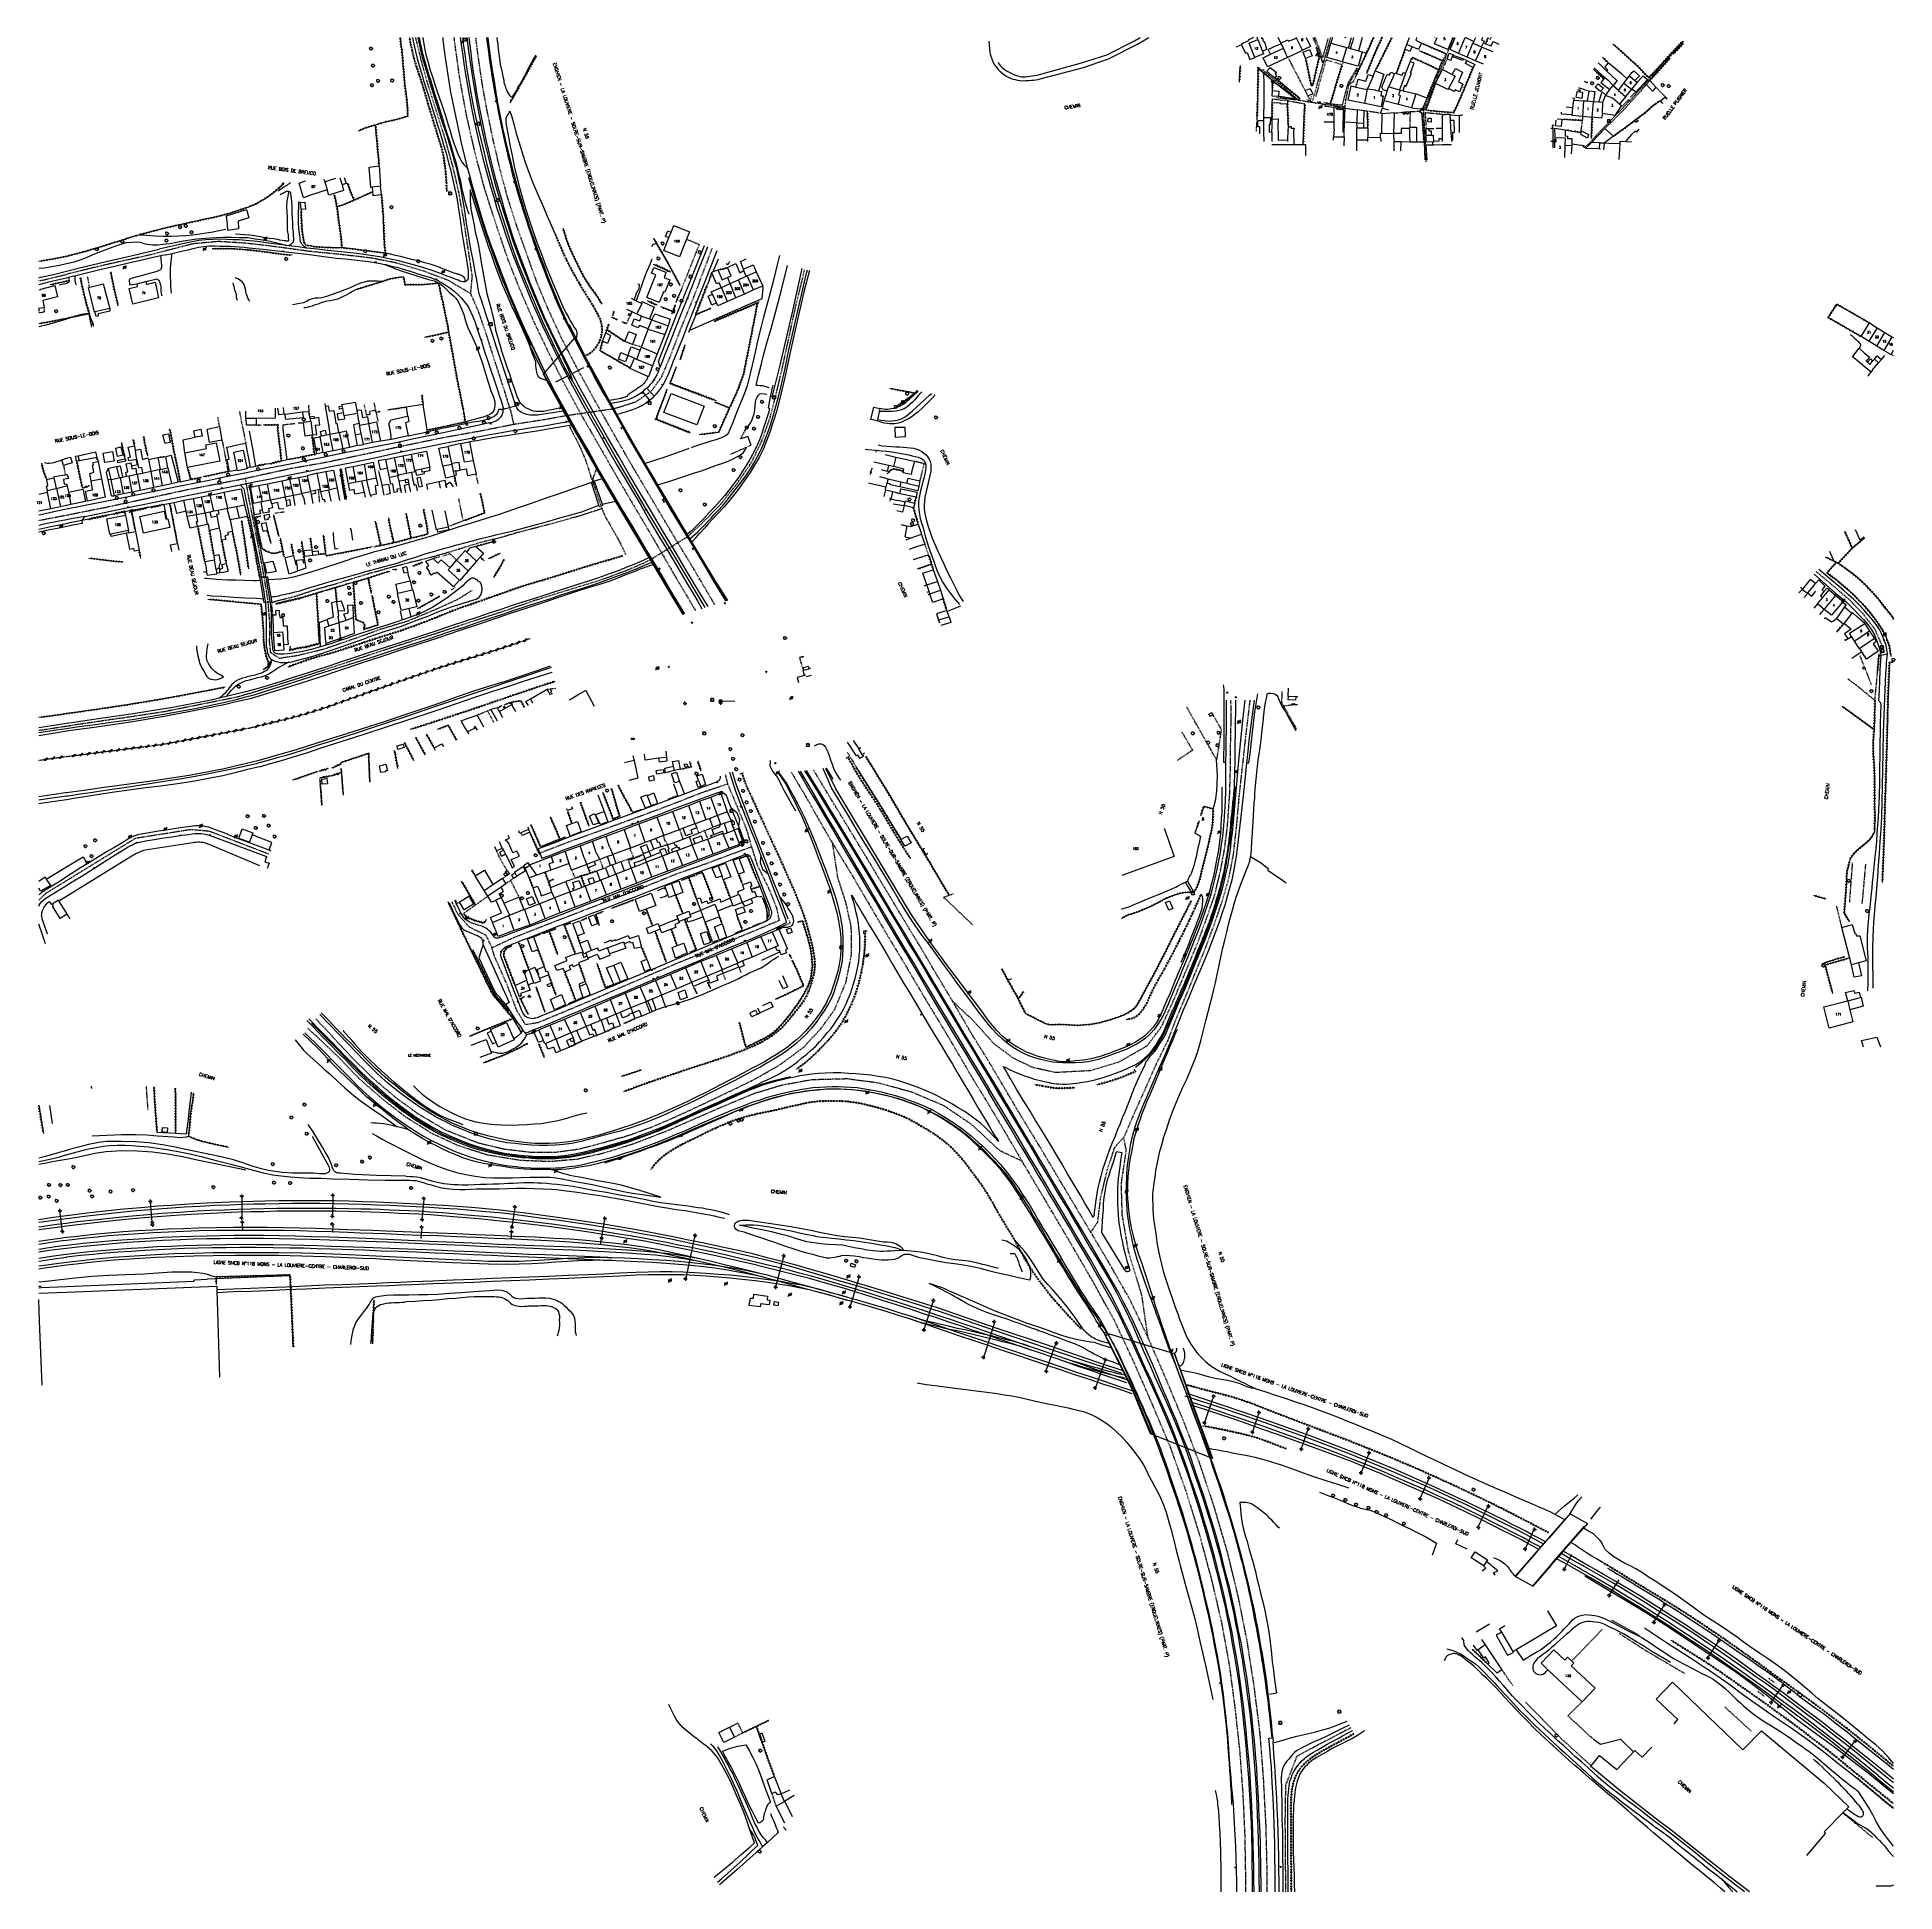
# Model space of a CAD drawing. Header units: millimetres. Extents: x 132999 to 134001, y 129000 to 130000.
import ezdxf
from ezdxf.enums import TextEntityAlignment as Align

# ---------------------------------------------------------------- set-up
doc = ezdxf.new("R2010")
doc.units = ezdxf.units.MM
doc.linetypes.add('DASHED', pattern=[0.75, 0.5, -0.25])
doc.layers.get('0').update_dxf_attribs({"linetype": 'CONTINUOUS'})
for name, color, linetype in [('W0001', 6, 'DASHED'), ('W0004', 5, 'CONTINUOUS'), ('W0006', 2, 'CONTINUOUS'), ('W0008', 7, 'CONTINUOUS'), ('W0010', 4, 'CONTINUOUS'), ('W0014', 7, 'CONTINUOUS'), ('W0016', 2, 'CONTINUOUS'), ('W0017', 7, 'CONTINUOUS'), ('W0020', 2, 'CONTINUOUS'), ('W0070', 7, 'DASHED'), ('W0071', 7, 'CONTINUOUS'), ('W0101', 7, 'CONTINUOUS'), ('W0104', 1, 'CONTINUOUS'), ('W0105', 7, 'CONTINUOUS'), ('W0112', 1, 'DASHED'), ('W0120', 7, 'CONTINUOUS'), ('W0211', 2, 'CONTINUOUS'), ('W0214', 2, 'CONTINUOUS'), ('W0220', 5, 'DASHED'), ('W0300', 7, 'CONTINUOUS'), ('W0303', 7, 'CONTINUOUS'), ('W0310', 3, 'CONTINUOUS'), ('W0322', 7, 'CONTINUOUS'), ('W0323', 7, 'CONTINUOUS'), ('W0330', 7, 'CONTINUOUS'), ('W0333', 7, 'CONTINUOUS'), ('W0401', 7, 'CONTINUOUS'), ('W0420', 7, 'CONTINUOUS'), ('W0438', 7, 'CONTINUOUS'), ('W0439', 7, 'CONTINUOUS'), ('W0473', 7, 'CONTINUOUS'), ('W0500', 5, 'DASHED'), ('W0510', 5, 'CONTINUOUS'), ('W0511', 5, 'CONTINUOUS'), ('W0610', 7, 'CONTINUOUS'), ('W0611', 7, 'CONTINUOUS'), ('W0700', 7, 'CONTINUOUS'), ('W0850', 7, 'CONTINUOUS'), ('W0982', 7, 'CONTINUOUS'), ('W0985', 4, 'CONTINUOUS'), ('W0986', 4, 'CONTINUOUS'), ('W0989', 7, 'CONTINUOUS'), ('W0990', 7, 'CONTINUOUS'), ('W0991', 7, 'CONTINUOUS'), ('W1102', 7, 'CONTINUOUS')]:
    doc.layers.add(name, color=color, linetype=linetype)
doc.styles.get("Standard").update_dxf_attribs({"font": 'romans.shx', "width": 0.85})

# ---------------------------------------------------------------- blocks, each defined once
blk = doc.blocks.new('T473')
for p, q in [((-0.166667, 0.166667), (0.166667, -0.166667)), ((-0.166667, -0.166667), (0.166667, 0.166667)), ((0.500001, 0.500001), (1.000002, 1.000002)), ((-1.000002, -1.000002), (-0.500001, -0.500001))]:
    blk.add_line(p, q)
blk.add_ellipse((0, 0), major_axis=(0.471405, 0.471405), ratio=1, start_param=5.4977871438, end_param=11.780972451)
blk = doc.blocks.new('T401')
for p, q in [((-0.3, 0.3), (0, 0.3)), ((-0.3, -0.25), (-0.3, 0.3)), ((-0.3, 0.15), (0, 0.15)), ((-0.3, 0), (0, 0)), ((0, 0.3), (0, -0.25)), ((-0.3, -0.15), (0, -0.15)), ((-0.3, -0.25), (-0.3, -0.3)), ((-0.3, -0.3), (0, -0.3)), ((0, -0.3), (0, -0.25))]:
    blk.add_line(p, q)
blk = doc.blocks.new('T300')
for p, q in [((-0.8, 0.5), (-0.9, 0.3)), ((-0.9, 0.3), (-0.9, 0.2)), ((-0.9, 0.2), (-0.7, 0.1)), ((-0.7, 0.6), (-0.8, 0.5)), ((-0.8, -0.1), (-0.7, 0.1)), ((-0.6, 0.7), (-0.7, 0.6)), ((-0.7, 0.1), (-0.7, 0.1)), ((-0.5, 0.7), (-0.6, 0.7)), ((-0.3, 0.6), (-0.5, 0.7)), ((-0.3, 0.6), (-0.2, 0.7)), ((-0.2, 0.6), (-0.3, 0.6)), ((-0.2, 0.7), (-0.1, 0.8)), ((-0.1, 0.8), (0.1, 0.8)), ((0.1, 0.8), (0.2, 0.7)), ((0.2, 0.7), (0.3, 0.6)), ((0.3, 0.6), (0.4, 0.5)), ((0.5, 0.5), (0.3, 0.5)), ((0.4, 0.5), (0.4, 0.5)), ((0.6, 0.4), (0.5, 0.5)), ((0.6, 0.4), (0.7, 0.3)), ((0.7, 0.3), (0.7, 0.2)), ((0.7, 0.2), (0.7, 0.1)), ((0.7, 0.1), (0.7, -0.2)), ((-0.8, -0.2), (-0.8, -0.1)), ((-0.7, -0.3), (-0.8, -0.2)), ((-0.8, -0.2), (-0.8, -0.2)), ((-0.7, -0.4), (-0.7, -0.3)), ((-0.5, -0.5), (-0.7, -0.4)), ((-0.4, -0.5), (-0.5, -0.5)), ((-0.4, -0.5), (-0.3, -0.5)), ((-0.3, -0.5), (-0.3, -0.4)), ((-0.3, -0.6), (-0.3, -0.5)), ((-0.3, -0.5), (-0.3, -0.5)), ((-0.2, -0.7), (-0.3, -0.6)), ((-0.1, -0.8), (-0.2, -0.7)), ((0.1, -0.8), (-0.1, -0.8)), ((0.2, -0.7), (0.1, -0.8)), ((0.3, -0.5), (0.2, -0.5)), ((0.3, -0.6), (0.2, -0.7)), ((0.2, -0.7), (0.2, -0.7)), ((0.5, -0.4), (0.3, -0.5)), ((0.3, -0.5), (0.3, -0.6)), ((0.3, -0.5), (0.3, -0.5)), ((0.6, -0.3), (0.5, -0.4)), ((0.7, -0.2), (0.6, -0.3)), ((0.6, -0.3), (0.6, -0.3))]:
    blk.add_line(p, q)
blk = doc.blocks.new('T420')
for p, q in [((0.7, 0.7), (-0.8, 0.7)), ((-0.8, 0.7), (-0.8, -0.8)), ((0.7, 0.7), (0.7, -0.8)), ((0.7, -0.8), (-0.8, -0.8))]:
    blk.add_line(p, q)
blk.add_ellipse((0, 0), major_axis=(-0.53, 0.53), ratio=1, start_param=3.926991, end_param=10.210176)
blk = doc.blocks.new('T303')
for p, q in [((-0.8, 0), (-0.3, 0.2)), ((-0.3, -0.2), (-0.8, 0)), ((-0.3, 0.2), (0, 0.8)), ((0, 0.8), (0.3, 0.2)), ((0.3, 0.2), (0.8, 0)), ((0.8, 0), (0.3, -0.2)), ((-0.5, -0.6), (-0.3, -0.2)), ((0, -0.3), (-0.5, -0.6)), ((0.6, -0.6), (0, -0.3)), ((0.3, -0.2), (0.6, -0.6))]:
    blk.add_line(p, q)
blk = doc.blocks.new('T438')
for p, q in [((-0.4, 0.2), (0.4, 0.2)), ((-0.4, -0.2), (-0.4, 0.2)), ((0.15, 1.1), (-0.3, 1.1)), ((-0.3, 1.1), (-0.3, 0.5)), ((-0.3, 0.5), (0.15, 0.5)), ((0.3, 0.65), (0.3, 0.95)), ((0.4, 0.2), (0.4, -0.2))]:
    blk.add_line(p, q)
at = {"flags": 128}
for points in [[(-0.4, -0.2), (0.4, 0.2)], [(0.4, -0.2), (-0.4, -0.2)]]:
    blk.add_lwpolyline(points, dxfattribs=at)
for centre, major_axis, start_param, end_param in [((0.15, 0.95), (0.106, -0.106), 0.7853982, 2.3561945), ((0.15, 0.65), (0.106, 0.106), 3.9269908, 5.4977871)]:
    blk.add_ellipse(centre, major_axis=major_axis, ratio=1, start_param=start_param, end_param=end_param)
blk = doc.blocks.new('T610')
for p, q in [((-0.500001, 0), (-1.000002, 0)), ((0, 0.500001), (0, 1.000002)), ((0.500001, 0), (1.000002, 0)), ((0, -0.500001), (0, -1.000002))]:
    blk.add_line(p, q)
blk.add_ellipse((0, 0), major_axis=(-0.353554, 0.353554), ratio=1, start_param=3.926990817, end_param=10.2101761242)
blk = doc.blocks.new('T850')
for p, q in [((-0.2, -0.1), (0, 0.3)), ((0, 0.3), (0.2, -0.1)), ((-0.2, -0.1), (0.2, -0.1))]:
    blk.add_line(p, q)
for major_axis in [(-0.106, 0.106), (-0.0354, 0.0354), (-0.0236, 0.0236)]:
    blk.add_ellipse((0, 0), major_axis=major_axis, ratio=1, start_param=3.926991, end_param=10.210176)
blk = doc.blocks.new('t323o')
at = {"color": 0, "linetype": 'Continuous'}
for radius in [0.25, 0.15]:
    blk.add_circle((0, 0), radius, dxfattribs=at)
blk = doc.blocks.new('t310o')
at = {"color": 0, "linetype": 'Continuous'}
for centre, start, end in [((-0.5, 0.4), 216.8699, 323.1304), ((0.5, -0.4), 36.8699, 143.1303)]:
    blk.add_arc(centre, 0.625, start, end, dxfattribs=at)
blk = doc.blocks.new('t220o')
at = {"color": 0, "linetype": 'Continuous'}
for p, q in [((-0.25, 0.25), (0.25, 0.25)), ((-0.25, -0.25), (0.25, -0.25))]:
    blk.add_line(p, q, dxfattribs=at)
blk = doc.blocks.new('t322o')
at = {"color": 0, "linetype": 'Continuous'}
for radius in [0.25, 0.15]:
    blk.add_circle((0, 0), radius, dxfattribs=at)
blk = doc.blocks.new('t500o')
at = {"color": 0, "linetype": 'Continuous'}
for centre, start, end in [((-0.5, 0.625), 216.869898, 323.130102), ((0.5, -0.125), 36.869898, 143.130102), ((0.5, -0.625), 36.869898, 143.130102), ((-0.5, 0.125), 216.869898, 323.130102)]:
    blk.add_arc(centre, 0.625, start, end, dxfattribs=at)

msp = doc.modelspace()

# ---------------------------------------------------------------- linework, layer by layer
at = {"layer": 'W0001'}
for points in [[(133232.9, 129861.9), (133233.8, 129871.2), (133231.5, 129886.4), (133229.2, 129901.3), (133226.5, 129916.7), (133223.4, 129930.1), (133219.2, 129945.2), (133214.5, 129960.1), (133209.3, 129976.6), (133206.1, 129988.2), (133203.3, 130000)], [(133223.8, 130000), (133226.6, 129979.5), (133230.5, 129958), (133235.1, 129937.9), (133240.2, 129918.7), (133246.8, 129898.3), (133253, 129880.1), (133259.5, 129863.8), (133266.9, 129846.8), (133275.2, 129829.4), (133282.2, 129815.5), (133292.1, 129797.2), (133301.6, 129780.8), (133311.5, 129763.5), (133321, 129747.3), (133332, 129728.7), (133342.6, 129710.4), (133353.2, 129692.5), (133354.1, 129691)], [(133364.5, 129694.2), (133363.4, 129696), (133352.9, 129713.9), (133342.5, 129731), (133332, 129748.7), (133321.2, 129766.9), (133310.3, 129785.8), (133299.9, 129804.2), (133290.2, 129821.8), (133281.9, 129837.9), (133274.4, 129854.1), (133268.2, 129869), (133262.8, 129884.2), (133257.6, 129898.8), (133252.8, 129913.8), (133248.8, 129928.6), (133245.2, 129944), (133241.8, 129960.3), (133239, 129975.8), (133236.6, 129992.5), (133235.7, 130000)], [(133748, 129932.9), (133747.6, 129944.5), (133746.7, 129960.4)], [(133849.2, 129957.1), (133846.8, 129954.6), (133844.3, 129952), (133841.8, 129949.3), (133839.3, 129946.6), (133835.9, 129942.9), (133833.3, 129940.6)], [(133232.9, 129861.9), (133220.9, 129869), (133207.7, 129874), (133192.9, 129878.4), (133179.8, 129881), (133163.7, 129882.9), (133145.7, 129884.7), (133126.8, 129887.3), (133111.5, 129889.1), (133097, 129890), (133083.6, 129888.8), (133069.9, 129885.4), (133060.6, 129882.9), (133036.3, 129877.5), (133023.9, 129874.5), (133015, 129872.3)], [(133256.2, 129791.5), (133272.8, 129794.1), (133284.3, 129796.2), (133310.1, 129799.9), (133313.4, 129800.8), (133322.1, 129803.7), (133330.4, 129809.4), (133335.9, 129817.1), (133340.8, 129828.7), (133346.1, 129842.7), (133353, 129859.5), (133358.8, 129874.9), (133363.1, 129886.2)], [(133000, 129868.8), (133003, 129869.4), (133015, 129872.3)], [(133205.7, 129676), (133214.2, 129678.7), (133231.3, 129684.4), (133250.9, 129690.8), (133268, 129696.7), (133285.6, 129702.2), (133303, 129707.5), (133317.5, 129712.9), (133326.4, 129716.7), (133329.9, 129718.5), (133350.2, 129731.1), (133357.9, 129738.4), (133367.8, 129748.5), (133376.5, 129759.4), (133384.1, 129770.5), (133389.9, 129782.5), (133394.3, 129795), (133397.4, 129806.9), (133400.6, 129820.4), (133404.5, 129838.2), (133408.2, 129855.4), (133413, 129875)], [(133256.2, 129791.5), (133254.7, 129798), (133251.1, 129809.6), (133246.2, 129824.7), (133241.3, 129840.2), (133236.9, 129852.9), (133232.9, 129861.9)], [(133111.3, 129762.3), (133136, 129767.7), (133154.9, 129771), (133176.3, 129775.5), (133196.6, 129779.9), (133217.4, 129784.2), (133238.6, 129788), (133256.2, 129791.5)], [(133015, 129742.5), (133016, 129742.7), (133036.6, 129746.8), (133056.1, 129751), (133079, 129756), (133109.9, 129762), (133111.3, 129762.3)], [(133111.3, 129762.3), (133113.2, 129751.4), (133115.7, 129738.8), (133118, 129727.3), (133119.9, 129717.2), (133121.9, 129706.1), (133123.5, 129696), (133124.4, 129684.4), (133124.4, 129676)], [(133000, 129739.6), (133015, 129742.5)], [(133958.4, 129712), (133966.8, 129704.9), (133975.9, 129697.1), (133983.3, 129689.5), (133989.8, 129681.2), (133992.1, 129676)], [(133170.6, 129676), (133184.1, 129680.9), (133199.2, 129685.5), (133213, 129691.2), (133225.8, 129697), (133233.7, 129701.9)], [(133015, 129628.7), (133020.9, 129629.7), (133048, 129633.6), (133067.8, 129636.6), (133106.3, 129644.3), (133113.5, 129646.3), (133128.8, 129651), (133145.5, 129656.3), (133159.8, 129661), (133177.6, 129666.9), (133197.2, 129673.3), (133205.7, 129676)], [(133170.6, 129676), (133169, 129675.4), (133153.7, 129670.1), (133139.9, 129666.7), (133129.9, 129665.2), (133125.1, 129668.2), (133124.4, 129674.7), (133124.4, 129676)], [(133992.1, 129676), (133994.4, 129670.7)], [(133492.8, 129480.2), (133503.5, 129470.2), (133514.8, 129457.6), (133525.3, 129449.7), (133535.9, 129444.7), (133548.2, 129442), (133567, 129443), (133582.7, 129447.7), (133597.6, 129456.3), (133605.2, 129466.3), (133611.7, 129480.4), (133618.6, 129496.8), (133624.7, 129511.4), (133629.4, 129524.2), (133634.1, 129537.8), (133637.1, 129550.4), (133639.4, 129562.4), (133640.9, 129574.7), (133642.1, 129591.4), (133642.5, 129605.1), (133642.6, 129618.1), (133642.9, 129632.2), (133642.8, 129642.7)], [(133653, 129642.7), (133650.6, 129622.6), (133648.6, 129604.5), (133647.1, 129590.8), (133645.8, 129575.8), (133644, 129559.6), (133641.5, 129546.4), (133637.9, 129534), (133633.5, 129521.2), (133628.8, 129508.6), (133623.8, 129496.4), (133618.5, 129483.4), (133613.4, 129471.4), (133608.7, 129459.1), (133602.1, 129445.6), (133596.3, 129432.5), (133590.6, 129419.8), (133585, 129406.9)], [(133000, 129626.4), (133015, 129628.7)], [(133492.8, 129480.2), (133484.1, 129494.7), (133474.7, 129510.7), (133465.2, 129526.3), (133456.1, 129541.5), (133446.6, 129557.3), (133436.9, 129573.3), (133426.4, 129590.6), (133417.8, 129605)], [(133371.4, 129597.4), (133358, 129592.9), (133339.5, 129585.7), (133321, 129578.8), (133300.2, 129571.3), (133284.8, 129565.8), (133270.8, 129560.4)], [(133370.1, 129602.6), (133371.4, 129597.4)], [(133371.4, 129597.4), (133375.9, 129586.8), (133381.5, 129573.2), (133384.3, 129563.5)], [(133405.6, 129604), (133413.1, 129591.5), (133420.5, 129578.4), (133428.1, 129565.3)], [(133000, 129534.8), (133003.8, 129538.5), (133052.3, 129568.3), (133081.9, 129573), (133092, 129572.1), (133124.1, 129559.7)], [(133149.4, 129470.9), (133168.9, 129449.9), (133180.8, 129438.3), (133192.3, 129428.5), (133204.3, 129419.8), (133219.1, 129411), (133236.4, 129404.1), (133251, 129400.6), (133265.7, 129398.9), (133278.7, 129398.9), (133291.6, 129400.7), (133304.9, 129404.2), (133318.2, 129408), (133331.6, 129412.9), (133344.1, 129418.3), (133358.3, 129424.9), (133373.2, 129432), (133386.3, 129438.4), (133399.4, 129445.9), (133412.3, 129455.4), (133421.7, 129465.5), (133429.2, 129475.9), (133435.3, 129490.8), (133438.3, 129505.9), (133438.1, 129520.4), (133435.1, 129533.8), (133430.9, 129546.7), (133428.1, 129565.3)], [(133428.1, 129565.3), (133436.7, 129551.3), (133447.4, 129533.1), (133457.7, 129515.6), (133467.5, 129499.3), (133478.2, 129481.2), (133490.1, 129461.6), (133502.9, 129439.7), (133513.1, 129423), (133522.3, 129407.5), (133530.1, 129394.1)], [(133384.3, 129563.5), (133387.4, 129553.7), (133393.7, 129540.9), (133397.8, 129530.6), (133399.2, 129523.8), (133387.7, 129519), (133373.7, 129513.2), (133359, 129506.7), (133344.8, 129501), (133329.2, 129494.3), (133315, 129488.2), (133298.6, 129481), (133281.7, 129473.9), (133269.1, 129468.7), (133262.5, 129467.6), (133257.7, 129475.4), (133252.5, 129489.3), (133245.7, 129504.6), (133244.4, 129509.1)], [(133384.3, 129563.5), (133372.6, 129559.2), (133357.6, 129553.6), (133343.6, 129548.8), (133327.3, 129542.2), (133310.8, 129535.7), (133293.7, 129529.2), (133271.2, 129520.5), (133256, 129514.5), (133244.4, 129509.1)], [(133244.4, 129509.1), (133241.2, 129515.8), (133232.2, 129520.3), (133226.1, 129527), (133222.8, 129533.9)], [(133567.2, 129355.8), (133564.5, 129360.3), (133551.8, 129381.6), (133539, 129403.1), (133529.7, 129418.3), (133519.8, 129435), (133511.1, 129449.7), (133503.1, 129462.5), (133492.8, 129480.2)], [(133530.1, 129394.1), (133518.3, 129399.6), (133503, 129413.8), (133488.1, 129423.9), (133470.9, 129431.2), (133452.7, 129436.2), (133435.7, 129438.4), (133416.9, 129437.9), (133401.2, 129435.1), (133385.8, 129430.5), (133370.8, 129424.3), (133354, 129417), (133337.5, 129409.8), (133320.5, 129403.3), (133305.2, 129398.5), (133290, 129395), (133275.7, 129393.8), (133259.8, 129394.4), (133242.1, 129397.3), (133226.2, 129402.4), (133212.3, 129408.8), (133197.9, 129417.8), (133186, 129427), (133172.5, 129438.8), (133162.2, 129449.6), (133145.1, 129465.8)], [(133585, 129406.9), (133579.9, 129401.2), (133575.9, 129389.1), (133572.4, 129374.4), (133570.8, 129361), (133567.2, 129355.8)], [(133598.1, 129298.9), (133594.8, 129321.6), (133587.6, 129345.2), (133584.2, 129365.1), (133583.7, 129382), (133586.4, 129399.8), (133585, 129406.9)], [(133630.4, 129176), (133626, 129192.4), (133618.6, 129216.1), (133610.3, 129239.5), (133600.6, 129262.5), (133590.6, 129285.4), (133580.2, 129307.7), (133568, 129329.8), (133555.5, 129351.3), (133542.8, 129372.8), (133530.1, 129394.1)], [(133598.1, 129298.9), (133588.5, 129319.1), (133576.9, 129339.5), (133567.2, 129355.8)], [(133642.7, 129176), (133640.8, 129183.6), (133633.8, 129207.5), (133625.9, 129231.2), (133617, 129254.5), (133607.5, 129277.3), (133598.1, 129298.9)], [(133650.9, 129000), (133650.8, 129007.9), (133650.4, 129030.7), (133649.3, 129053.9), (133647.6, 129076.7), (133645.1, 129099.2), (133642.1, 129121.9), (133638, 129144.6), (133632.5, 129168.3), (133630.4, 129176)], [(133662.4, 129000), (133662.3, 129012.6), (133661.7, 129036.1), (133660.4, 129060.8), (133658.5, 129085.6), (133655.4, 129110.3), (133651.6, 129134.9), (133646.7, 129159.5), (133642.7, 129176)], [(133707.5, 129088.5), (133690.1, 129079.4), (133678.3, 129073.1), (133672.2, 129057.5), (133671.9, 129038.1), (133672.1, 129013.9), (133672.2, 129000)]]:
    msp.add_lwpolyline(points, dxfattribs=at)
at = {"layer": 'W0004'}
for points in [[(133259.7, 129802.9), (133259.4, 129803.4), (133259.2, 129804), (133258.9, 129804.5), (133258.7, 129805), (133258.5, 129805.4), (133258.2, 129805.8)], [(133108.6, 129758.8), (133114.7, 129760.1)]]:
    msp.add_lwpolyline(points, dxfattribs=at)
at = {"layer": 'W0006'}
for points in [[(133124.2, 129561.8), (133125.6, 129565.9), (133115, 129570.1)], [(133015, 129552.8), (133023.9, 129558.2), (133026.1, 129554.4)], [(133004.1, 129546.2), (133015, 129552.8)], [(133239.5, 129511), (133253.6, 129479.7)], [(133253.6, 129479.7), (133251.5, 129478.6)]]:
    msp.add_lwpolyline(points, dxfattribs=at)
at = {"layer": 'W0008'}
for points in [[(133201.6, 130000), (133202.3, 129996.3), (133203.2, 129992.5), (133204.1, 129988.7), (133205.1, 129984.9), (133206.3, 129980.8), (133207.5, 129976.8), (133208.8, 129972.8), (133210.1, 129968.6), (133211.4, 129964.4), (133212.7, 129960.3), (133213.9, 129956.5), (133215, 129952.8), (133216.2, 129949.1), (133217.4, 129945.3), (133218.5, 129941.5), (133219.6, 129937.7), (133220.4, 129934.7), (133221.2, 129931.7), (133222, 129928.8), (133222.8, 129925.6), (133223.5, 129922.4), (133224.2, 129919.2), (133225, 129915.3), (133225.7, 129911.4), (133226.3, 129907.4), (133227, 129903.2), (133227.6, 129899), (133228.2, 129894.8), (133228.9, 129890.6), (133229.5, 129886.4), (133230.2, 129882.3), (133231.5, 129874.3)], [(133257.3, 129801.4), (133256.4, 129804.1), (133255.4, 129806.9), (133254.5, 129809.6), (133253.1, 129814), (133251.7, 129818.4), (133250.3, 129822.8), (133248.5, 129828.2), (133246.7, 129833.5), (133245, 129838.8), (133243.6, 129843.1), (133242.3, 129847.3), (133240.9, 129851.6), (133240.2, 129853.8), (133239.5, 129856), (133238.8, 129858.3), (133238.2, 129859.8), (133237.7, 129861.3), (133237.2, 129862.9), (133237, 129864.3), (133236.8, 129865.7), (133236.6, 129867.1), (133236, 129870.3), (133235.3, 129873.6), (133234.7, 129876.9), (133234, 129880.9), (133233.2, 129884.9), (133232.5, 129888.9), (133231.7, 129893.8), (133230.9, 129898.7), (133230.1, 129903.6), (133229.7, 129906.6), (133229.2, 129909.7), (133228.7, 129912.7), (133228.3, 129915), (133227.9, 129917.2), (133227.5, 129919.5), (133226.9, 129922.2), (133226.3, 129924.9), (133225.7, 129927.5), (133225, 129930.4), (133224.2, 129933.2), (133223.4, 129936), (133222.5, 129939.3), (133221.5, 129942.7), (133220.5, 129946), (133219.5, 129949.1), (133218.5, 129952.1), (133217.4, 129955.2), (133211.7, 129973.1), (133210.8, 129976.1), (133209.9, 129979.2), (133209, 129982.3), (133208.2, 129985.1), (133207.3, 129988), (133206.6, 129990.8), (133205.8, 129994.2), (133205.1, 129997.6), (133204.6, 130000)], [(133217.8, 130000), (133217.9, 129998.8), (133218.8, 129991.6), (133219.8, 129984.5), (133220.9, 129977.4), (133222.1, 129970.6), (133223.5, 129963.7), (133224.9, 129956.9), (133226.3, 129950.1), (133227.8, 129943.3), (133229.3, 129936.5)], [(133227.3, 130000), (133227.6, 129997.3), (133228.4, 129991.6), (133229.2, 129986), (133230.1, 129980.3), (133231.1, 129974.2), (133232.2, 129968.1), (133233.4, 129962), (133234.5, 129956.5), (133235.6, 129951), (133236.9, 129945.4), (133238.1, 129940.1), (133239.5, 129934.8), (133240.9, 129929.5), (133242.3, 129924.3), (133243.7, 129919.1), (133245.3, 129913.9), (133246.9, 129908.6), (133248.6, 129903.3), (133250.4, 129898), (133252.1, 129892.9), (133253.9, 129887.9), (133255.7, 129882.8), (133258.1, 129876.5), (133260.7, 129870.3), (133263.2, 129864.1), (133265.9, 129857.5), (133268.7, 129851), (133271.6, 129844.5), (133274.4, 129838.6), (133277.2, 129832.8), (133280.1, 129827.1), (133282.6, 129822.1), (133285.1, 129817.4), (133285.2, 129817.1), (133287.8, 129812.2), (133291, 129806.3), (133294.2, 129800.4), (133297.5, 129794.6), (133302.3, 129786.2), (133307.1, 129777.7), (133311.9, 129769.3), (133316, 129762.4), (133320.1, 129755.4), (133324.2, 129748.5), (133328.8, 129740.5), (133333.5, 129732.6), (133338.2, 129724.7)], [(133282, 129830), (133279.7, 129834.6), (133277.4, 129839.2), (133275.2, 129843.9), (133273.1, 129848.4), (133271.1, 129853), (133269.1, 129857.6), (133267, 129862.9), (133264.8, 129868.1), (133262.8, 129873.4), (133261, 129878.2), (133259.2, 129882.9), (133257.5, 129887.7), (133255.7, 129892.8), (133254, 129898), (133252.4, 129903.2), (133251, 129907.9), (133249.6, 129912.6), (133248.2, 129917.3), (133246.7, 129922.9), (133245.2, 129928.5), (133243.8, 129934.2), (133242.5, 129939.6), (133241.3, 129944.9), (133240.1, 129950.3), (133239, 129955.6), (133238, 129960.9), (133237, 129966.3), (133236.1, 129971.3), (133235.3, 129976.3), (133234.5, 129981.4), (133233.7, 129986.6), (133233.1, 129991.8), (133232.4, 129997), (133232.1, 130000)], [(133370.5, 129696), (133369.4, 129698), (133364, 129706.9), (133358.7, 129715.9), (133352.6, 129726), (133346.6, 129736), (133340.5, 129746.1), (133334.5, 129756.3), (133328.5, 129766.5), (133322.5, 129776.8), (133316.8, 129786.7), (133311.1, 129796.7), (133305.4, 129806.7), (133303.3, 129810.4), (133301.1, 129814.2), (133299.1, 129818), (133297.5, 129821.1), (133295.9, 129824.1), (133294.3, 129827.2), (133292, 129831.7), (133289.6, 129836.2), (133287.4, 129840.7), (133285.5, 129844.4), (133283.6, 129848.1), (133281.8, 129851.9), (133280.2, 129855.5), (133278.6, 129859.2), (133277.1, 129862.9), (133275.4, 129867.1), (133273.7, 129871.4), (133272.1, 129875.6), (133270.4, 129880.1), (133268.8, 129884.6), (133267.2, 129889.1), (133265.8, 129893.1), (133264.4, 129897.1), (133263.1, 129901.1), (133261.5, 129906), (133260, 129911), (133258.5, 129915.9), (133257.1, 129920.9), (133255.7, 129925.8), (133254.5, 129930.8), (133253.3, 129935.3), (133252.3, 129939.7), (133251.3, 129944.2), (133250.2, 129949.2), (133249.1, 129954.2), (133248.1, 129959.2), (133247.1, 129964.6), (133246.1, 129970), (133245.2, 129975.3), (133244.5, 129979.4), (133243.9, 129983.4), (133243.3, 129987.4), (133242.6, 129992.3), (133241.9, 129997.2), (133241.6, 130000)], [(133512.3, 129998.1), (133512.5, 129996), (133512.5, 129996), (133512.5, 129996), (133512.6, 129993.7), (133512.6, 129993.7), (133512.8, 129992.2), (133513, 129991), (133513.3, 129989.9), (133513.8, 129988.5), (133514.4, 129987.1), (133515, 129985.8), (133515.8, 129984.6), (133516.5, 129983.6), (133517.3, 129982.7), (133518.2, 129981.9), (133519.1, 129981.1), (133520.2, 129980.2), (133521.4, 129979.4), (133522.7, 129978.7), (133524, 129978.1), (133525.2, 129977.6), (133526.5, 129977.3), (133527.8, 129977), (133529.1, 129976.8), (133530.6, 129976.7), (133532.2, 129976.8), (133533.7, 129976.9), (133535.2, 129977), (133536.4, 129977.1), (133537.6, 129977.2), (133538.8, 129977.4), (133540, 129977.7), (133563.3, 129983.9), (133576.7, 129988.5), (133592, 129996.3), (133598.6, 130000)], [(133517.3, 129986.8), (133517.7, 129985.8), (133518.4, 129984.9), (133519.2, 129984), (133520.7, 129982.8), (133520.7, 129982.8), (133521.7, 129982.1), (133522.8, 129981.5), (133523.9, 129980.9), (133525, 129980.4), (133526.1, 129979.9), (133527.2, 129979.5), (133528.4, 129979.2), (133529.6, 129978.9), (133530.8, 129978.9), (133532, 129978.9), (133533.2, 129979), (133534.5, 129979.2), (133535.7, 129979.3), (133537, 129979.5), (133538.3, 129979.8), (133539.5, 129980.1), (133562.3, 129986.4), (133575.8, 129990.7), (133590.8, 129998.3), (133593.8, 130000)], [(133229.3, 129936.5), (133230.7, 129931.4), (133231.2, 129929.3), (133232, 129926.4), (133233.4, 129921.4), (133235.3, 129914.7), (133237.2, 129908), (133239.3, 129901.4), (133241.5, 129894.7), (133243.8, 129888.1), (133246.2, 129881.5), (133248.7, 129874.8), (133251.3, 129868.2), (133253.9, 129861.6), (133256.3, 129855.8), (133258.9, 129850), (133261.4, 129844.2), (133264.2, 129838.1), (133267.1, 129832), (133270, 129825.9), (133272.4, 129820.8), (133274.9, 129815.7), (133277.4, 129810.6), (133281.8, 129802.5), (133286.3, 129794.4), (133290.9, 129786.3)], [(133015, 129874.1), (133021.9, 129875.8), (133036.3, 129879.2), (133050.6, 129882.5), (133065, 129885.8)], [(133161.3, 129884.6), (133155.8, 129885.2), (133150.2, 129885.8), (133144.7, 129886.5), (133144.3, 129886.5), (133139.8, 129887.1), (133134.9, 129887.7), (133134.8, 129887.7), (133133.4, 129887.9), (133129.9, 129888.4), (133123.8, 129889.2), (133117.7, 129890), (133111.6, 129890.6), (133108.1, 129890.9), (133104.6, 129891), (133101.2, 129891.1), (133097.5, 129891.2), (133093.8, 129891.1), (133090.1, 129890.9), (133086.4, 129890.5), (133082.8, 129889.9), (133079.1, 129889.2), (133074.4, 129888.1), (133069.7, 129886.9), (133065, 129885.8)], [(133072, 129883.5), (133074.9, 129884.2), (133077.7, 129884.9), (133080.6, 129885.6), (133083.3, 129886.2), (133086.1, 129886.9), (133088.8, 129887.4), (133091.8, 129887.6), (133094.8, 129887.6), (133097.7, 129887.5), (133100.3, 129887.5), (133103, 129887.5), (133105.6, 129887.4), (133108.1, 129887.2), (133110.7, 129886.9), (133113.2, 129886.6)], [(133113.2, 129886.6), (133121, 129885.8), (133128.7, 129884.9), (133136.5, 129884), (133144.5, 129883.1), (133152.5, 129882.1), (133160.6, 129881.1), (133165.3, 129880.6), (133170.1, 129880.1), (133174.8, 129879.6), (133177.9, 129879.2), (133181.1, 129878.7), (133184.2, 129878.2), (133186.4, 129877.7), (133187.2, 129877.6), (133190.1, 129876.8), (133193, 129876.1), (133197.2, 129874.9), (133201.4, 129873.7), (133205.5, 129872.3), (133208.7, 129871.4), (133211.8, 129870.4), (133214.9, 129869.2), (133217.2, 129867.9), (133219.5, 129866.5), (133221.7, 129865), (133223.9, 129863.3), (133225.9, 129861.5), (133227.8, 129859.6), (133228.9, 129858.3), (133230, 129857), (133231, 129855.6), (133232, 129853.8), (133233, 129851.9), (133233.9, 129850)], [(133360.5, 129887.2), (133359.1, 129883.4), (133355.8, 129875), (133352.4, 129866.5), (133349.4, 129858.8), (133346.4, 129851.1), (133343.4, 129843.4), (133340.6, 129836.4), (133337.8, 129829.4), (133335, 129822.4)], [(133068.6, 129882.9), (133065.6, 129882.3), (133064.3, 129881.9), (133060, 129881), (133055.7, 129880), (133048.4, 129878.3), (133041, 129876.6), (133033.7, 129874.9), (133026.4, 129873.1), (133019.3, 129871.4), (133019, 129871.3), (133016.1, 129870.6), (133015, 129870.3)], [(133068.6, 129882.9), (133072, 129883.5)], [(133231.5, 129874.3), (133231.5, 129873.6), (133231.5, 129872.8), (133231.6, 129872.1), (133231.6, 129871.2), (133231.6, 129870.2), (133231.4, 129869.4), (133230.9, 129868.9), (133230.3, 129868.5), (133230.1, 129868.4), (133229.7, 129868.2), (133228.9, 129868.2), (133228, 129868.4), (133227.1, 129868.7), (133226.1, 129869.1), (133225.1, 129869.5), (133224.1, 129869.9), (133222.1, 129870.7), (133220.1, 129871.4), (133218, 129872.2), (133215.1, 129873.3), (133212.2, 129874.3), (133209.3, 129875.3), (133205.3, 129876.5), (133201.4, 129877.6), (133197.4, 129878.7), (133194, 129879.6), (133190.6, 129880.4), (133187.2, 129881.1), (133183.7, 129881.8), (133180.1, 129882.3), (133176.5, 129882.8), (133171.5, 129883.5), (133166.4, 129884), (133161.3, 129884.6)], [(133411.5, 129875.4), (133406.4, 129852.6), (133399.8, 129824), (133395.3, 129806.1), (133394.3, 129806.2)], [(133000, 129870.4), (133001, 129870.7), (133008, 129872.3), (133015, 129874.1), (133015, 129874.1)], [(133015, 129870.3), (133011.7, 129869.5), (133005.5, 129868), (133000, 129866.7)], [(133351.1, 129729.7), (133352.5, 129731), (133353.9, 129732.2), (133355.3, 129733.5), (133357.1, 129735.2), (133358.9, 129737.1), (133360.6, 129738.9), (133362.5, 129740.9), (133364.4, 129742.9), (133366.3, 129744.9), (133368.8, 129747.7), (133371.1, 129750.6), (133373.5, 129753.5), (133376.1, 129756.8), (133378.8, 129760.2), (133381.3, 129763.7), (133383.5, 129767), (133385.6, 129770.4), (133387.6, 129774), (133389.1, 129777.1), (133390.5, 129780.4), (133391.9, 129783.7), (133393.1, 129787.1), (133394.3, 129790.6), (133395.5, 129794.1), (133397.1, 129799.8), (133398.6, 129805.6), (133400.1, 129811.4), (133402.4, 129821.5), (133404.5, 129831.6), (133406.7, 129841.7), (133414, 129873), (133414.4, 129874.7)], [(133233.9, 129850), (133235.1, 129846.8), (133236.2, 129843.5), (133237.3, 129840.2), (133238.9, 129835.5), (133240.4, 129830.7), (133242, 129826), (133243.7, 129820.7), (133245.5, 129815.4), (133247.3, 129810.1), (133248.3, 129807.1), (133249.3, 129804.1), (133250.3, 129801)], [(133292.9, 129809.1), (133291.1, 129812.4), (133289.4, 129815.6), (133287.6, 129818.8), (133287.6, 129818.9), (133285.7, 129822.6), (133283.8, 129826.3), (133282, 129830)], [(133360.9, 129693.1), (133356.2, 129700.8), (133349.3, 129712.5), (133342.4, 129724.1), (133336.4, 129734.2), (133330.4, 129744.2), (133324.4, 129754.2), (133318.4, 129764.3), (133312.5, 129774.4), (133306.6, 129784.5), (133302, 129792.7), (133297.5, 129800.9), (133292.9, 129809.1)], [(133394.3, 129806.2), (133393.2, 129800.3), (133394, 129800.1), (133393.7, 129798.2)], [(133250.3, 129801), (133250.3, 129799.9), (133250.3, 129799.6), (133250.3, 129799.2)], [(133393.7, 129798.2), (133392.7, 129795.4), (133391.8, 129792.5), (133390.8, 129789.6), (133389.8, 129786.5), (133388.8, 129783.5), (133387.6, 129780.5), (133386.3, 129777.8), (133384.9, 129775.1), (133383.4, 129772.4), (133381.5, 129769.2), (133379.5, 129766.1), (133377.5, 129763), (133375, 129759.6), (133372.4, 129756.2), (133369.7, 129752.9), (133367.1, 129749.8), (133364.3, 129746.8), (133361.5, 129743.8), (133358.7, 129740.8), (133355.9, 129737.9), (133353, 129735), (133351.9, 129734), (133350.8, 129733.1), (133349.7, 129732.1)], [(133290.9, 129786.3), (133296.7, 129776.2), (133302.4, 129766), (133308.3, 129755.9), (133314.2, 129745.9), (133320.3, 129735.9), (133326.3, 129725.8), (133334.1, 129712.7), (133341.9, 129699.5), (133348.1, 129689.2)], [(133110.5, 129756.7), (133110.2, 129757), (133110, 129757.3), (133109.8, 129757.6), (133109.4, 129758), (133109, 129758.4), (133108.6, 129758.8)], [(133110.5, 129756.7), (133111.7, 129750.8), (133112.9, 129745), (133114.1, 129739.2), (133115, 129734.6), (133116, 129730), (133116.9, 129725.4), (133117.6, 129721.8), (133118.4, 129718.3), (133119, 129714.7), (133119.5, 129711.9), (133120, 129709.1), (133120.4, 129706.3), (133120.8, 129703.7), (133121.3, 129701), (133121.7, 129698.3), (133122, 129696), (133122.3, 129693.7), (133122.5, 129691.4), (133122.6, 129688.9), (133122.6, 129686.3), (133122.6, 129683.8), (133122.6, 129681.4), (133122.6, 129679.1), (133122.6, 129676.7), (133122.6, 129676)], [(133116.2, 129741.9), (133115.9, 129744.1), (133115.6, 129746.3), (133115.2, 129748.5), (133114.9, 129750.7), (133114.6, 129752.9), (133114.3, 129755), (133114, 129755.9), (133113.8, 129756.7), (133113.8, 129757.6), (133113.9, 129758.1), (133114, 129758.6), (133114.2, 129759), (133114.4, 129759.4), (133114.6, 129759.7), (133114.7, 129760.1)], [(133015, 129739.9), (133010.1, 129739), (133002.7, 129737.5), (133000, 129736.8)], [(133025, 129741.8), (133017.5, 129740.4), (133015, 129739.9)], [(133125.7, 129676), (133125.7, 129676.1), (133125.5, 129678.9), (133125.5, 129681.8), (133125.5, 129684.7), (133125.5, 129686.9), (133125.5, 129689.1), (133125.4, 129691.3), (133125.1, 129693.6), (133124.9, 129695), (133124.8, 129695.9), (133124.4, 129698.2), (133124, 129700.7), (133123.6, 129703.3), (133123.2, 129705.9), (133122.8, 129708), (133122.4, 129710), (133122, 129712.1), (133121.5, 129714.9), (133121, 129717.7), (133120.5, 129720.5), (133120, 129723), (133119.5, 129725.6), (133118.9, 129728.1), (133118, 129732.7), (133117.1, 129737.3), (133116.2, 129741.9)], [(133329.1, 129719.6), (133326.6, 129718.4), (133324.2, 129717.3), (133321.7, 129716.2), (133317.1, 129714.3), (133312.4, 129712.5), (133307.7, 129710.8), (133301.8, 129708.7), (133295.9, 129706.7), (133289.9, 129704.8), (133284.1, 129702.9), (133278.2, 129701), (133272.4, 129699.1), (133266.7, 129697.3), (133260.9, 129695.5), (133255.2, 129693.7), (133249.1, 129691.6), (133242.9, 129689.6), (133236.8, 129687.5), (133229.6, 129685.1), (133222.4, 129682.7), (133215.1, 129680.3), (133208.5, 129678.1), (133202.1, 129676)], [(133210.8, 129676), (133214.8, 129677.3), (133222.2, 129679.8), (133229.3, 129682.1), (133236.4, 129684.5), (133243.4, 129686.9), (133250.2, 129689.1), (133256.9, 129691.4), (133263.6, 129693.6), (133269.6, 129695.5), (133275.5, 129697.4), (133281.5, 129699.4), (133287.9, 129701.4), (133294.4, 129703.5), (133300.9, 129705.6), (133306, 129707.4), (133311.1, 129709.3), (133316.1, 129711.1), (133318.5, 129712), (133320.8, 129712.9), (133323.1, 129713.9), (133325.6, 129714.9), (133328.1, 129716), (133330.6, 129717)], [(133338.2, 129724.7), (133343.8, 129715.3), (133349.5, 129705.8), (133355.1, 129696.3), (133357.6, 129692)], [(133232.3, 129707.7), (133231, 129706.6), (133229.8, 129705.5), (133228.6, 129704.4), (133226.5, 129702.7), (133224.5, 129701), (133222.4, 129699.4), (133220, 129697.7), (133217.5, 129696), (133215, 129694.4), (133212.5, 129692.9), (133209.9, 129691.5), (133207.3, 129690.2), (133204.7, 129689.1), (133204.3, 129688.9), (133201.3, 129687.8), (133200.8, 129687.6), (133198.3, 129686.7), (133196.2, 129686), (133196.1, 129686), (133193, 129684.9), (133187.7, 129683.2), (133182.3, 129681.5), (133177.9, 129680.1), (133173.5, 129678.6), (133169.1, 129677.2), (133165.9, 129676)], [(133176, 129676), (133177.5, 129676.6), (133182.7, 129678.4), (133186.8, 129679.8), (133190.9, 129681.1), (133195, 129682.4), (133199.7, 129684.1), (133204.3, 129685.9), (133208.9, 129687.6), (133212.3, 129689), (133215.7, 129690.4), (133219.1, 129691.7), (133223.1, 129693.1), (133227.1, 129694.4), (133231.2, 129695.7), (133231.9, 129695.9), (133232.7, 129696.2), (133233.5, 129696.5), (133234.6, 129696.8), (133235.8, 129697.1), (133236.8, 129697.6), (133237.5, 129698.3), (133238.2, 129699.1), (133238.6, 129700), (133238.9, 129701), (133239, 129702), (133239, 129703), (133238.9, 129704), (133238.8, 129704.9), (133238.4, 129705.7), (133237.8, 129706.4), (133237, 129706.9), (133236.3, 129707.5), (133235.7, 129707.8), (133235.1, 129708.2), (133234.4, 129708.4), (133234, 129708.4), (133233.6, 129708.4), (133233.2, 129708.3), (133232.9, 129708.2), (133232.6, 129707.9), (133232.3, 129707.7)], [(133957.2, 129710.7), (133957.2, 129710.7), (133968.8, 129700.4), (133968.8, 129700.4), (133974.5, 129695.7), (133976.8, 129693.4), (133979.1, 129691), (133981.4, 129688.6), (133983.8, 129686.1), (133986.1, 129683.4), (133988.1, 129680.6), (133989.7, 129677.9), (133990.5, 129676)], [(133994.7, 129676), (133994.5, 129676.5), (133993.5, 129678.6), (133992.4, 129680.7), (133990.6, 129683.5), (133988.5, 129686.1), (133986.4, 129688.6), (133983.9, 129691.5), (133981.4, 129694.2), (133978.7, 129696.9), (133975.8, 129699.5), (133972.9, 129702.1), (133969.9, 129704.6), (133959.7, 129713.2)], [(133202.1, 129676), (133201.8, 129675.9), (133195.2, 129673.7), (133186.7, 129671), (133178.3, 129668.3), (133169.8, 129665.5), (133163.1, 129663.3), (133156.4, 129661), (133149.7, 129658.8), (133145.8, 129657.5), (133141.8, 129656.3), (133137.8, 129655.1), (133133.9, 129653.8), (133130.1, 129652.6), (133126.1, 129651.3), (133121.3, 129649.9), (133116.3, 129648.5), (133111.4, 129647.2)], [(133116.7, 129645.7), (133121.8, 129647.3), (133126.8, 129648.9), (133131.9, 129650.5), (133138.1, 129652.5), (133144.2, 129654.5), (133150.4, 129656.6), (133157.3, 129658.8), (133164.3, 129661), (133171.2, 129663.2), (133180.8, 129666.3), (133190.5, 129669.4), (133200.1, 129672.5), (133207.5, 129674.9), (133210.8, 129676)], [(133122.6, 129676), (133122.6, 129675.1), (133122.6, 129673.5), (133122.6, 129671.8), (133122.9, 129670.5), (133123.2, 129669.2), (133123.4, 129667.8)], [(133130.2, 129667.4), (133129.9, 129667.4), (133129.6, 129667.4), (133129.3, 129667.5), (133128.7, 129667.6), (133128.1, 129667.7), (133127.6, 129667.9), (133127.3, 129668.2), (133127, 129668.4), (133126.7, 129668.7), (133126.4, 129669.5), (133126.3, 129670.4), (133126.2, 129671.3), (133126, 129672.9), (133125.8, 129674.5), (133125.7, 129676)], [(133165.9, 129676), (133165.3, 129675.8), (133161.4, 129674.4), (133157.5, 129673.1), (133155.6, 129672.5), (133154.8, 129672.3), (133153.7, 129671.9), (133151.9, 129671.4), (133151.8, 129671.4), (133149.4, 129670.7), (133146.9, 129670), (133144.4, 129669.4), (133141.6, 129668.8), (133138.8, 129668.3), (133136, 129667.9), (133134.1, 129667.7), (133132.2, 129667.5), (133130.2, 129667.4)], [(133139, 129664.1), (133143.1, 129665.2), (133147.2, 129666.3), (133151.3, 129667.5), (133156.6, 129669.2), (133161.9, 129671), (133167.2, 129672.8), (133172.3, 129674.7), (133176, 129676)], [(133990.5, 129676), (133990.9, 129675), (133992, 129672.1), (133992.4, 129670.4), (133992.8, 129668.7), (133993.1, 129667), (133996.8, 129667.6), (133996.4, 129669.8), (133996, 129672.1), (133995.4, 129674.2), (133994.7, 129676)], [(133123.4, 129667.8), (133123.9, 129666.9), (133124.3, 129665.9), (133124.9, 129665.1), (133126.1, 129664.3), (133127.5, 129663.7), (133129, 129663.3), (133130.4, 129663), (133131.9, 129662.9), (133133.4, 129662.9), (133134.7, 129663.1), (133135.3, 129663.2), (133137.1, 129663.6), (133139, 129664.1)], [(133111.4, 129647.2), (133105.6, 129645.7), (133099.7, 129644.3), (133093.8, 129642.9), (133082.5, 129640.6), (133071.2, 129638.6), (133059.8, 129636.7), (133051, 129635.3), (133042.2, 129634), (133033.3, 129632.8), (133020.2, 129630.8), (133015, 129630)], [(133015, 129627.4), (133020.4, 129628.2), (133030.4, 129629.6), (133040.3, 129630.9), (133050.3, 129632.3), (133067.3, 129635.1), (133084.4, 129638.2), (133101.3, 129641.8), (133106.5, 129643), (133111.6, 129644.4), (133116.7, 129645.7)], [(133609.5, 129467.1), (133612.4, 129473.9), (133615.3, 129480.8), (133618.2, 129487.6), (133621.3, 129495), (133624.3, 129502.3), (133627.3, 129509.7), (133629, 129514), (133630.7, 129518.2), (133632.3, 129522.5), (133633.6, 129526.3), (133634.9, 129530.1), (133636.1, 129533.9), (133637.2, 129537.5), (133638.2, 129541), (133639.1, 129544.6), (133640.1, 129548.9), (133641.1, 129553.2), (133641.9, 129557.6), (133642.5, 129562), (133643, 129566.5), (133643.6, 129571.1), (133645.7, 129595.8), (133647.2, 129612), (133649.2, 129631.8), (133650.5, 129642.7)], [(133645.3, 129642.7), (133645.3, 129642.7), (133645.3, 129641.9), (133645.3, 129639.4), (133645.2, 129635.6), (133645.1, 129631.9), (133645, 129628.1), (133645, 129624), (133644.9, 129619.8), (133644.9, 129615.6), (133644.8, 129612.1), (133644.8, 129608.5), (133644.7, 129604.9)], [(133015, 129630), (133007.1, 129628.8), (133000, 129627.7)], [(133000, 129625.3), (133009.5, 129626.6), (133015, 129627.4)], [(133535.1, 129402.7), (133531.6, 129408.6), (133528.1, 129414.5), (133524.6, 129420.4), (133521, 129426.4), (133517.4, 129432.5), (133513.8, 129438.5), (133509.6, 129445.4), (133505.5, 129452.3), (133501.3, 129459.2), (133496.7, 129466.9), (133492.1, 129474.6), (133487.5, 129482.3), (133483.3, 129489.4), (133479.1, 129496.4), (133474.9, 129503.5), (133470.5, 129510.7), (133466.2, 129518), (133461.8, 129525.2), (133457.1, 129533.1), (133452.4, 129541.1), (133447.7, 129549), (133442.9, 129557), (133438, 129565), (133433.1, 129573.1), (133429, 129579.9), (133424.9, 129586.7), (133420.7, 129593.5), (133416.7, 129600.2), (133413.9, 129604.7)], [(133546.6, 129447.4), (133543.4, 129448.1), (133540.2, 129448.8), (133537.1, 129449.7), (133533.9, 129450.9), (133530.7, 129452.3), (133527.7, 129454), (133524.9, 129455.7), (133522.2, 129457.7), (133519.6, 129459.8), (133516.7, 129462.6), (133514, 129465.5), (133511.4, 129468.6), (133508.8, 129471.8), (133506.4, 129475.1), (133504, 129478.4), (133499.9, 129483.9), (133495.8, 129489.4), (133491.7, 129494.9), (133488, 129499.9), (133484.4, 129505), (133480.8, 129510), (133478.5, 129513), (133476.2, 129516), (133473.9, 129519.1), (133472.5, 129521.2), (133471.1, 129523.3), (133469.7, 129525.5), (133466.6, 129530.4), (133463.6, 129535.4), (133460.6, 129540.4), (133457.2, 129546.1), (133453.8, 129551.7), (133450.4, 129557.4), (133447.2, 129562.7), (133444, 129567.9), (133440.8, 129573.2), (133436.4, 129580.6), (133431.9, 129588), (133427.5, 129595.4), (133422.9, 129605.8)], [(133639.9, 129609.2), (133639.9, 129604), (133639.8, 129598.9), (133639.8, 129593.7), (133639.6, 129588.2), (133639.4, 129582.7), (133639, 129577.2), (133638.6, 129573.1), (133638.2, 129569.1), (133637.6, 129565), (133636.9, 129560.5), (133636.1, 129556), (133635.2, 129551.5), (133634.1, 129546.6), (133632.9, 129541.7), (133631.5, 129536.8), (133630, 129532), (133628.4, 129527.2), (133626.7, 129522.5), (133624.9, 129517.8), (133623, 129513.1), (133621.1, 129508.4), (133619.1, 129503.4), (133617, 129498.3), (133615, 129493.3), (133612.2, 129486.6), (133609.4, 129480), (133606.6, 129473.3), (133606, 129472.2), (133605.3, 129471), (133604.7, 129469.9), (133603.6, 129468.2), (133602.4, 129466.5), (133601.2, 129464.9), (133599.8, 129463.3), (133598.3, 129461.8), (133596.7, 129460.3), (133594.6, 129458.7), (133592.2, 129457.3), (133589.8, 129456), (133586.6, 129454.5), (133583.3, 129453.2), (133579.9, 129451.9), (133575.6, 129450.3), (133571.2, 129448.9), (133566.7, 129447.8), (133562.8, 129447.3), (133559, 129447), (133555.1, 129447), (133552.2, 129447), (133549.4, 129447.2), (133546.6, 129447.4)], [(133644.7, 129604.9), (133644.6, 129596)], [(133646.4, 129562.7), (133647.4, 129572.1), (133648.5, 129581.5), (133649.5, 129591), (133650.6, 129601.4), (133651.4, 129608.8)], [(133362.5, 129597.4), (133356.5, 129595.2), (133350.4, 129592.9), (133348.1, 129592), (133344.5, 129590.7), (133344.4, 129590.7), (133336.4, 129587.6), (133328.3, 129584.6), (133320.2, 129581.6), (133312.8, 129578.8), (133309.8, 129577.7), (133307.1, 129576.7), (133305.3, 129576), (133297.9, 129573.2), (133290.9, 129570.7), (133284, 129568.1), (133277.1, 129565.4)], [(133366.7, 129599.2), (133366.3, 129599), (133365.8, 129598.7), (133365.3, 129598.5), (133364.4, 129598.1), (133363.5, 129597.8), (133362.5, 129597.4)], [(133399.1, 129603.4), (133403.3, 129597.6), (133403.3, 129597.6), (133405.2, 129594.2), (133407.3, 129590.4), (133409.3, 129586.6), (133411.2, 129582.7), (133413, 129579), (133414.7, 129575.3), (133416.3, 129571.5), (133417.6, 129568.4), (133418.8, 129565.3), (133420.1, 129562.2)], [(133409.5, 129604.3), (133412.2, 129599.8), (133416, 129593.3), (133419.9, 129586.8), (133423.7, 129580.2), (133427.9, 129573.1), (133432.1, 129565.9), (133436.3, 129558.8), (133439.9, 129552.7), (133443.5, 129546.6), (133447.1, 129540.5), (133451.8, 129532.7), (133456.4, 129524.8), (133461.1, 129516.9), (133464.9, 129510.5), (133468.7, 129504.1), (133472.5, 129497.7), (133476.1, 129491.6), (133479.8, 129485.4), (133483.4, 129479.3), (133488.5, 129470.7), (133493.6, 129462.2), (133498.7, 129453.7), (133503.2, 129446.2), (133507.7, 129438.8), (133512.2, 129431.3)], [(133644.6, 129596), (133644.5, 129595.2), (133644.4, 129594.4), (133644.3, 129593.5), (133644.2, 129592.7), (133644.1, 129591.9), (133644.1, 129591.1), (133644, 129590.3), (133643.9, 129589.4), (133643.8, 129588.6), (133643.7, 129587.5), (133643.6, 129586.4), (133643.5, 129585.3), (133643.4, 129584.2), (133643.3, 129583.1), (133643.2, 129582), (133643.1, 129581), (133642.9, 129579.9), (133642.8, 129578.8), (133642.7, 129577.8), (133642.6, 129576.8), (133642.6, 129575.9), (133642.5, 129574.9), (133642.4, 129574), (133642.3, 129573), (133642.2, 129572), (133642.1, 129571.1), (133642, 129570.1), (133641.9, 129569.1), (133641.7, 129568), (133641.6, 129567), (133641.5, 129565.9), (133641.4, 129564.9), (133641.2, 129563.8), (133641.1, 129562.8), (133640.9, 129561.7), (133640.8, 129560.7), (133640.6, 129559.7), (133640.4, 129558.6), (133640.3, 129557.6), (133640.1, 129556.6), (133639.9, 129555.6), (133639.7, 129554.6), (133639.5, 129553.6), (133639.3, 129552.6), (133639.1, 129551.6), (133638.9, 129550.5), (133638.7, 129549.4), (133638.4, 129548.3), (133638.2, 129547.2), (133637.9, 129546.2), (133637.7, 129545.1), (133637.4, 129544), (133637.1, 129543), (133636.9, 129541.9), (133636.5, 129540.7), (133636.2, 129539.6), (133635.9, 129538.4), (133635.6, 129537.2), (133635.2, 129536.1), (133634.9, 129534.9), (133634.5, 129533.8), (133634.2, 129532.6), (133633.8, 129531.4), (133633.5, 129530.4), (133633.2, 129529.4), (133632.8, 129528.4), (133632.5, 129527.4), (133632.2, 129526.4), (133631.8, 129525.4), (133631.5, 129524.4), (133631.1, 129523.4), (133630.8, 129522.4), (133630.4, 129521.5), (133630.1, 129520.7), (133629.8, 129519.8), (133629.4, 129518.9), (133629.1, 129518.1), (133628.8, 129517.2), (133628.4, 129516.3), (133628.1, 129515.5), (133627.7, 129514.6)], [(133277.1, 129565.4), (133270.9, 129563.1), (133269.2, 129562.5)], [(133420.1, 129562.2), (133421.5, 129558.4), (133422.9, 129554.6), (133424.3, 129550.9), (133425.7, 129547.3), (133427.1, 129543.7), (133428.3, 129540), (133429.5, 129536.2), (133430.6, 129532.4), (133431.6, 129528.6), (133432.2, 129525.9), (133432.7, 129523.2), (133433.1, 129520.5), (133433.4, 129517.5), (133433.6, 129514.5), (133433.6, 129511.4), (133433.6, 129508.2), (133433.4, 129505.1), (133433.1, 129501.9), (133432.5, 129498.6), (133431.8, 129495.4), (133430.9, 129492.1), (133429.8, 129488.6), (133428.6, 129485), (133427.2, 129481.6), (133425.4, 129478.3), (133423.5, 129475.1), (133421.4, 129472), (133419.1, 129468.8), (133416.6, 129465.7), (133413.9, 129462.8), (133411.3, 129460.2), (133408.6, 129457.7), (133405.7, 129455.4), (133402.7, 129453.1), (133399.5, 129451), (133396.3, 129449), (133392.6, 129446.9), (133388.9, 129444.8), (133385.1, 129442.7), (133375, 129437.4), (133364.8, 129432.3), (133354.6, 129427.2), (133350.5, 129425.2), (133346.5, 129423.3), (133342.4, 129421.4), (133338.6, 129419.6), (133334.8, 129418), (133331, 129416.4), (133327, 129414.8), (133322.8, 129413.3), (133318.7, 129411.9), (133313.5, 129410.3), (133308.2, 129408.9), (133302.9, 129407.5), (133297.7, 129406.1), (133292.5, 129404.6), (133287.2, 129403.5), (133282.9, 129403), (133278.6, 129402.6), (133274.3, 129402.5), (133270, 129402.5), (133265.7, 129402.7), (133261.4, 129403), (133256.9, 129403.5), (133252.4, 129404), (133248, 129404.8), (133243.5, 129405.9), (133239, 129407.2), (133234.7, 129408.7), (133230.7, 129410.2), (133226.7, 129411.8), (133222.8, 129413.5), (133219.8, 129415), (133216.8, 129416.5), (133213.8, 129418.1), (133209.9, 129420.4), (133206.1, 129422.8), (133202.4, 129425.3), (133198.8, 129427.9), (133195.2, 129430.5), (133191.8, 129433.3), (133188.3, 129436.1), (133185, 129439), (133181.7, 129442.1), (133178.3, 129445.4), (133175, 129448.9), (133171.6, 129452.4), (133151.5, 129473.1)], [(133258.1, 129512.2), (133259.6, 129512.8), (133264, 129514.5), (133268.5, 129516.3), (133274.4, 129518.6), (133280.4, 129520.9), (133286.4, 129523.1), (133292.5, 129525.5), (133298.7, 129527.9), (133304.9, 129530.2), (133310.3, 129532.3), (133315.6, 129534.4), (133321, 129536.4), (133329.1, 129539.6), (133337.2, 129542.8), (133345.3, 129545.9), (133350.5, 129547.9), (133355.8, 129549.9), (133361, 129551.9), (133367.5, 129554.3), (133373.9, 129556.8), (133380.4, 129559.3)], [(133269.2, 129562.5), (133271.2, 129557.4)], [(133380.4, 129559.3), (133380.8, 129559.4), (133381.1, 129559.5), (133381.5, 129559.5), (133381.7, 129559.5), (133381.9, 129559.4), (133382.2, 129559.4)], [(133589.3, 129406.1), (133590.3, 129409.3), (133591.2, 129412.6), (133592.3, 129415.8), (133594, 129420.4), (133595.9, 129424.9), (133597.8, 129429.4), (133600.8, 129436.7), (133604, 129443.8), (133607.1, 129451), (133609.6, 129457), (133612.1, 129463), (133614.5, 129468.9), (133617.3, 129475.6), (133620, 129482.2), (133622.8, 129488.8), (133625.4, 129495), (133628.1, 129501.3), (133630.6, 129507.5), (133632.7, 129512.7), (133634.7, 129517.9), (133636.6, 129523.1), (133638.1, 129527.7), (133639.6, 129532.3), (133641, 129537), (133642.2, 129541.4), (133643.4, 129545.8), (133644.4, 129550.3), (133645.1, 129554.4), (133645.8, 129558.5), (133646.4, 129562.7)], [(133145.7, 129470.8), (133152.1, 129464.2), (133158.7, 129457.5), (133165.3, 129450.7), (133169.7, 129446.3), (133174.1, 129441.9), (133178.7, 129437.6), (133183, 129433.7), (133187.4, 129429.9), (133192, 129426.3), (133196, 129423.2), (133200, 129420.1), (133204.2, 129417.3), (133208.3, 129414.7), (133212.6, 129412.2), (133216.9, 129409.9), (133221.6, 129407.7), (133226.3, 129405.7), (133231.2, 129403.8), (133236.1, 129402.2), (133241.1, 129400.7), (133246.1, 129399.4), (133251.2, 129398.4), (133256.4, 129397.7), (133261.6, 129397.1), (133266.3, 129396.7), (133271.1, 129396.6), (133275.8, 129396.6), (133279.6, 129396.8), (133283.4, 129397.1), (133287.1, 129397.6), (133290.6, 129398.3), (133294.2, 129399.1), (133297.7, 129399.9), (133301, 129400.8), (133304.3, 129401.6), (133307.7, 129402.6), (133311.1, 129403.5), (133314.6, 129404.6), (133318, 129405.6), (133321.4, 129406.8), (133324.7, 129408.1), (133328.1, 129409.4), (133331.6, 129410.7), (133335, 129412.1), (133338.5, 129413.5), (133342.9, 129415.5), (133347.3, 129417.4), (133351.7, 129419.4), (133356.3, 129421.5), (133360.9, 129423.5), (133365.5, 129425.6), (133370.6, 129427.8), (133375.7, 129430.1), (133380.8, 129432.4), (133384, 129433.8), (133387.1, 129435.3), (133390.3, 129436.8), (133392.8, 129438), (133395.4, 129439.2), (133397.9, 129440.5), (133400.1, 129441.7), (133402.3, 129443), (133404.5, 129444.4), (133406.9, 129446), (133409.2, 129447.8), (133411.5, 129449.7), (133414.1, 129451.7), (133416.5, 129453.9), (133418.9, 129456.1), (133421, 129458.4), (133423.1, 129460.8), (133425.1, 129463.2), (133427, 129465.5), (133428.8, 129468), (133430.5, 129470.4), (133432.3, 129473.2), (133433.9, 129476), (133435.4, 129478.9), (133436.5, 129481.6), (133437.6, 129484.4), (133438.5, 129487.3), (133439.5, 129490.3), (133440.3, 129493.3), (133441, 129496.4), (133441.6, 129499.1), (133442.1, 129501.8), (133442.4, 129504.6), (133442.7, 129507.9), (133442.7, 129511.3), (133442.7, 129514.6), (133442.5, 129517.2), (133442.2, 129519.8), (133441.9, 129522.4), (133441.4, 129525.2), (133440.8, 129527.9), (133440.2, 129530.7), (133439.6, 129533), (133439, 129535.2), (133438.3, 129537.5), (133439.6, 129535.4), (133440.8, 129533.2), (133442.1, 129531.1), (133444, 129527.8), (133445.9, 129524.6), (133447.8, 129521.4), (133450, 129517.8), (133452.2, 129514.1), (133454.4, 129510.5), (133457.4, 129505.3), (133460.5, 129500), (133463.6, 129494.7), (133466.5, 129489.8), (133469.5, 129485), (133472.4, 129480.1), (133476, 129474.1), (133479.6, 129468), (133483.2, 129462), (133486.3, 129456.8), (133489.5, 129451.6), (133492.6, 129446.3), (133495.6, 129441.4), (133498.5, 129436.4), (133501.5, 129431.4), (133504, 129427.2), (133506.4, 129423), (133508.9, 129418.9), (133510.6, 129415.9), (133512.4, 129413), (133514.1, 129410.1), (133515.2, 129408.2), (133516.3, 129406.4), (133517.4, 129404.6), (133515.1, 129407.1), (133512.8, 129409.7), (133510.4, 129412.1), (133507.7, 129414.5), (133504.9, 129416.7), (133502.1, 129418.9), (133499, 129421), (133495.8, 129422.9), (133492.6, 129424.8), (133489.1, 129426.8), (133485.5, 129428.7), (133481.9, 129430.5), (133478.5, 129432), (133475.1, 129433.4), (133471.6, 129434.7), (133468, 129436), (133464.3, 129437.2), (133460.5, 129438.2), (133456.6, 129439.1), (133452.6, 129439.8), (133448.6, 129440.4), (133444.6, 129440.8), (133440.6, 129441.2), (133436.6, 129441.4), (133432.5, 129441.6), (133428.3, 129441.6), (133424.1, 129441.5), (133420.5, 129441.3), (133416.8, 129440.9), (133413.2, 129440.5), (133410.3, 129440), (133407.4, 129439.4), (133404.6, 129438.9), (133400.8, 129437.9), (133397, 129437), (133393.3, 129435.9), (133389.7, 129434.8), (133386.2, 129433.5), (133382.7, 129432.1), (133378.7, 129430.4), (133374.7, 129428.5), (133370.7, 129426.7), (133364.8, 129424.1), (133359, 129421.5), (133353.1, 129418.9), (133347.1, 129416.1), (133341, 129413.3), (133334.9, 129410.6), (133329.2, 129408.4), (133323.3, 129406.2), (133317.4, 129404.2), (133313.4, 129402.9), (133309.3, 129401.6), (133305.2, 129400.5), (133301.4, 129399.4), (133297.6, 129398.4), (133293.7, 129397.5), (133289.9, 129396.8), (133286.1, 129396.1), (133282.3, 129395.6), (133278.6, 129395.4), (133275, 129395.3), (133271.4, 129395.4), (133267.8, 129395.4), (133264.2, 129395.6), (133260.6, 129395.9), (133256.7, 129396.3), (133252.9, 129396.8), (133249, 129397.5), (133245.3, 129398.2), (133241.6, 129399), (133237.9, 129400), (133234.3, 129401.1), (133230.6, 129402.4), (133227.1, 129403.7), (133223.4, 129405.2), (133219.8, 129406.8), (133216.2, 129408.5), (133212.8, 129410.3), (133209.5, 129412.2), (133206.2, 129414.2), (133202.8, 129416.3), (133199.6, 129418.6), (133196.4, 129420.9), (133192.9, 129423.5), (133189.5, 129426.2), (133186.1, 129428.9), (133183.1, 129431.6), (133180.1, 129434.2), (133177.1, 129436.9), (133173.2, 129440.6), (133169.4, 129444.4), (133165.7, 129448.3), (133161.5, 129452.5), (133157.3, 129456.8), (133153.2, 129461), (133147.7, 129466.6), (133144.6, 129469.9)], [(133221.3, 129533.3), (133221.3, 129533.3), (133223.1, 129529.5), (133226.9, 129521.8)], [(133226.9, 129521.8), (133227.3, 129521.1), (133227.7, 129520.4), (133228.2, 129519.8), (133228.8, 129519.2), (133229.6, 129518.7), (133230.3, 129518.3), (133231.6, 129517.7), (133233, 129517.1), (133234.3, 129516.6), (133235.3, 129516.2), (133236.2, 129515.9), (133237.1, 129515.4), (133237.7, 129515.1), (133238.3, 129514.6), (133238.8, 129514.2), (133239.2, 129513.1), (133239.4, 129512), (133239.5, 129511), (133239.5, 129510.8), (133239.2, 129509.6), (133238.8, 129508.4), (133238.3, 129507.2), (133238, 129506), (133237.6, 129504.8), (133237.2, 129503.7)], [(133392.7, 129523.6), (133386.5, 129521), (133380.3, 129518.4), (133374.2, 129515.9), (133362, 129510.7), (133349.8, 129505.5), (133337.6, 129500.3), (133326, 129495.5), (133314.4, 129490.6), (133302.8, 129485.8), (133291.8, 129481.1), (133280.9, 129476.4), (133269.9, 129471.8), (133269.3, 129471.6), (133268.7, 129471.4), (133268.1, 129471.2), (133267.5, 129471.1), (133266.9, 129471), (133266.3, 129470.9), (133265.5, 129471), (133264.7, 129471.1), (133263.9, 129471.3)], [(133627.7, 129514.6), (133627.1, 129512.9), (133626.4, 129511.2), (133625.7, 129509.5), (133625, 129507.8), (133624.3, 129506.1), (133623.6, 129504.4), (133622.9, 129502.7), (133622.2, 129501), (133621.5, 129499.3), (133620.7, 129497.3), (133619.9, 129495.4), (133619.1, 129493.5), (133618.3, 129491.6), (133617.5, 129489.7), (133616.7, 129487.8), (133615.8, 129485.9), (133615, 129484), (133614.2, 129482.1), (133613.8, 129481.1), (133613.3, 129480), (133612.9, 129479), (133612.5, 129478), (133612, 129476.9), (133611.6, 129475.9), (133611.5, 129475.8)], [(133249.9, 129507.8), (133250.6, 129508.5), (133251.3, 129509.2), (133252, 129509.8), (133253, 129510.2), (133254.1, 129510.6), (133255.1, 129511)], [(133255.1, 129511), (133258.1, 129512.2)], [(133237.2, 129503.7), (133245.9, 129485.4)], [(133245.9, 129485.4), (133246.9, 129484.2), (133248, 129482.9), (133249, 129481.6), (133250.2, 129480.2), (133251.4, 129478.8), (133251.5, 129478.6), (133252.5, 129477.3), (133253.7, 129475.6), (133254.7, 129473.9), (133255.8, 129472.2), (133256.9, 129470.6), (133258, 129469.1), (133259.1, 129467.5), (133259.7, 129466.6), (133260.3, 129465.7), (133260.9, 129464.8), (133261.4, 129464.2), (133261.9, 129463.6), (133262.3, 129463.1)], [(133606.9, 129464.8), (133611.5, 129475.8)], [(133594.7, 129448.3), (133596.4, 129449.8), (133598, 129451.3), (133599.6, 129452.9), (133601.1, 129454.8), (133602.5, 129456.8), (133603.8, 129458.9), (133605.1, 129461.2), (133606.3, 129463.5), (133606.9, 129464.8)], [(133607.4, 129462.1), (133607.7, 129462.8), (133609.5, 129467.1)], [(133143.4, 129463.3), (133145.1, 129461.6), (133150.1, 129456.7), (133155.1, 129451.7), (133158.6, 129448.2), (133162, 129444.8), (133165.4, 129441.3), (133168.5, 129438.2), (133171.6, 129435.1), (133174.7, 129432), (133178.2, 129428.9), (133181.7, 129425.9), (133185.2, 129423), (133188.9, 129420.2), (133192.6, 129417.4), (133196.3, 129414.7), (133200, 129412.2), (133203.7, 129409.8), (133207.4, 129407.6), (133211.8, 129405.2), (133216.2, 129403), (133220.6, 129401), (133224.5, 129399.3), (133228.5, 129397.8), (133232.4, 129396.4), (133236.5, 129395.1), (133240.7, 129394), (133244.9, 129393.1), (133249, 129392.3), (133253.3, 129391.6), (133257.5, 129391.1), (133261.4, 129390.7), (133265.3, 129390.4), (133269.3, 129390.3), (133272.4, 129390.2), (133275.5, 129390.3), (133278.7, 129390.4), (133282.3, 129390.7), (133286, 129391.1), (133289.6, 129391.6), (133293.3, 129392.3), (133297, 129393.1), (133300.7, 129394), (133304.4, 129395), (133308.1, 129395.9), (133311.7, 129397), (133316.6, 129398.5), (133321.4, 129400), (133326.2, 129401.6), (133330.5, 129403.3), (133334.8, 129404.9), (133339.1, 129406.6), (133343.3, 129408.4), (133347.4, 129410.1), (133351.5, 129411.9), (133356.5, 129414.1), (133361.4, 129416.3), (133366.3, 129418.5), (133370.2, 129420.1), (133374.1, 129421.7), (133378, 129423.2), (133381.6, 129424.6), (133385.2, 129426), (133388.9, 129427.2), (133392.3, 129428.3), (133395.7, 129429.2), (133399.1, 129430.1), (133402.8, 129431.1), (133406.7, 129432), (133410.5, 129432.7), (133413.9, 129433.2), (133417.4, 129433.7), (133420.9, 129434), (133424.3, 129434.2), (133427.7, 129434.3), (133431, 129434.3), (133434.4, 129434.2), (133437.8, 129434), (133441.2, 129433.7), (133444.4, 129433.2), (133447.5, 129432.7), (133450.7, 129432.2), (133454.2, 129431.4), (133457.7, 129430.5), (133461.3, 129429.6), (133465.3, 129428.3), (133469.3, 129427), (133473.2, 129425.6), (133477.2, 129423.9), (133481.2, 129422.1), (133485, 129420), (133489.5, 129417.3), (133493.9, 129414.3), (133498.2, 129411.3), (133500.4, 129409.5), (133502.7, 129407.7), (133504.9, 129405.8), (133506.6, 129404.2), (133508.4, 129402.6), (133510.1, 129401)], [(133596.8, 129447.1), (133597.3, 129447.9), (133597.8, 129448.6), (133598.3, 129449.3), (133599.3, 129450.6), (133600.4, 129451.8), (133601.5, 129453.1), (133602.9, 129454.9), (133604.1, 129456.9), (133605.3, 129458.8), (133606, 129459.9), (133606.7, 129461), (133607.3, 129462.1)], [(133543.7, 129405.9), (133540.6, 129410.9), (133537.5, 129415.9), (133534.5, 129421), (133530.8, 129426.9), (133527.2, 129432.9), (133523.7, 129438.9), (133522.5, 129441), (133521.4, 129443), (133520.2, 129445.1), (133521.4, 129444.5), (133522.6, 129443.9), (133523.8, 129443.3), (133526.1, 129442.3), (133528.5, 129441.3), (133530.9, 129440.3), (133533.9, 129439.3), (133536.9, 129438.3), (133540, 129437.5), (133542, 129437), (133544, 129436.6), (133546, 129436.2)], [(133546, 129436.2), (133547.3, 129436), (133548.7, 129435.8), (133550, 129435.7), (133552, 129435.6), (133554, 129435.6), (133556, 129435.7), (133557.7, 129435.9), (133559.4, 129436.1), (133561, 129436.3), (133561.7, 129436.4), (133565.5, 129437.1), (133569.4, 129438), (133573.3, 129439), (133577.2, 129440.2), (133581, 129441.6), (133584.5, 129443), (133588, 129444.5), (133591.5, 129446.1)], [(133596.8, 129447.1), (133596.3, 129446), (133594.9, 129443), (133593.5, 129440), (133590.7, 129433.6), (133588.1, 129427), (133585.5, 129420.5), (133584.2, 129417.4), (133583, 129414.2), (133581.7, 129411.1)], [(133591.5, 129446.1), (133594.7, 129448.3)], [(133634.3, 129176), (133633.3, 129179.9), (133631.4, 129187), (133629.4, 129194), (133627.5, 129200.7), (133625.4, 129207.3), (133623.3, 129213.8), (133621.3, 129220.1), (133619.1, 129226.4), (133616.9, 129232.6), (133614.3, 129239.6), (133611.6, 129246.5), (133608.8, 129253.4), (133606.1, 129259.7), (133603.3, 129266), (133600.5, 129272.3), (133597.2, 129279.6), (133593.9, 129286.9), (133590.6, 129294.1), (133588.1, 129299.5), (133585.6, 129304.9), (133583, 129310.2), (133580.4, 129315.3), (133577.6, 129320.2), (133574.8, 129325.2), (133571.9, 129330.4), (133569, 129335.5), (133566.1, 129340.7), (133562.6, 129346.7), (133559, 129352.7), (133555.5, 129358.7), (133551.8, 129364.9), (133548.2, 129371), (133544.5, 129377.1), (133541.4, 129382.5), (133538.2, 129387.8), (133535, 129393.1), (133531.3, 129399.4), (133527.6, 129405.6), (133523.9, 129411.9), (133520, 129418.4), (133516.1, 129424.8), (133512.2, 129431.3)], [(133581.7, 129411.1), (133580.3, 129407.5), (133578.8, 129404), (133577.4, 129400.4), (133576.1, 129396.8), (133574.8, 129393.2), (133573.6, 129389.5), (133572.6, 129386), (133571.7, 129382.5), (133570.9, 129378.9), (133570.4, 129376.6), (133570.1, 129374.2), (133569.7, 129371.9), (133569.5, 129369.9), (133569.3, 129368), (133569, 129366.1), (133569, 129365.6), (133568.9, 129365.1), (133568.8, 129364.6), (133568.7, 129364.3), (133568.6, 129364), (133568.5, 129363.7), (133566.3, 129367.6), (133564, 129371.4), (133561.8, 129375.3), (133558.3, 129381.3), (133554.7, 129387.3), (133551.2, 129393.3), (133548.7, 129397.5), (133546.2, 129401.7), (133543.7, 129405.9)], [(133608.8, 129294.8), (133606.1, 129302.2), (133605.3, 129304.6), (133604.5, 129306.9), (133603.6, 129309.3), (133602.7, 129311.6), (133601.9, 129313.9), (133601, 129316.3), (133600.1, 129318.8), (133599.1, 129321.4), (133598.2, 129323.9), (133597.2, 129326.5), (133596.3, 129329), (133595.4, 129331.6), (133594.4, 129334.7), (133593.3, 129337.9), (133592.3, 129341.1), (133591.4, 129344.3), (133590.5, 129347.5), (133589.7, 129350.7), (133589.1, 129353.6), (133588.5, 129356.5), (133588, 129359.4), (133587.5, 129362.3), (133587.1, 129365.2), (133586.8, 129368.1), (133586.6, 129370.9), (133586.5, 129373.7), (133586.4, 129376.6), (133586.4, 129379.4), (133586.4, 129382.2), (133586.6, 129385), (133586.7, 129387.3), (133586.9, 129389.6), (133587.1, 129391.9), (133587.4, 129394.2), (133587.7, 129396.5), (133588.1, 129398.8), (133588.3, 129400), (133588.5, 129401.3), (133588.7, 129402.5), (133588.9, 129403.7), (133589.1, 129404.9), (133589.3, 129406.1)], [(133510.1, 129401), (133512.9, 129398.2), (133515.6, 129395.3), (133518.3, 129392.4), (133521, 129389.2), (133523.6, 129385.9), (133526.1, 129382.5), (133528.2, 129379.6), (133530.1, 129376.7), (133532, 129373.8), (133534.5, 129369.9), (133536.8, 129365.9), (133539.1, 129362), (133541.6, 129357.8), (133544.1, 129353.7), (133546.6, 129349.5), (133548.9, 129345.7), (133551.2, 129341.9), (133553.5, 129338), (133555.1, 129335.3), (133556.7, 129332.6), (133558.3, 129329.9), (133560.1, 129327), (133561.9, 129324), (133563.8, 129321), (133565.5, 129318.4), (133567.3, 129315.8), (133569.1, 129313.2), (133570.7, 129310.8), (133572.2, 129308.4), (133573.7, 129305.9), (133574.6, 129304.4), (133575.5, 129302.8), (133576.3, 129301.3)], [(133535.1, 129402.7), (133539.3, 129395.6), (133543.5, 129388.6), (133547.7, 129381.5), (133552.5, 129373.4), (133557.2, 129365.4), (133562, 129357.3), (133567, 129349), (133572, 129340.7), (133576.9, 129332.3), (133579.6, 129327.6), (133582.3, 129322.8), (133584.9, 129317.9), (133587.5, 129312.8), (133590, 129307.5), (133592.4, 129302.3), (133594.7, 129297.4), (133596.9, 129292.5), (133599, 129287.6), (133601.5, 129281.9), (133603.9, 129276.1), (133606.3, 129270.4), (133608.6, 129265.1), (133610.8, 129259.8), (133613, 129254.5), (133615.1, 129249.4), (133617.1, 129244.4), (133619.1, 129239.3), (133620.9, 129234.4), (133622.6, 129229.4), (133624.3, 129224.5), (133626, 129219.3), (133627.8, 129214.2), (133629.5, 129209), (133631.1, 129203.9), (133632.7, 129198.7), (133634.2, 129193.5), (133635.7, 129188.2), (133637.1, 129182.9), (133638.4, 129177.5), (133638.8, 129176)], [(133576.3, 129301.3), (133580.8, 129292.9), (133581.9, 129290.6), (133583, 129288.2), (133584.2, 129285.8), (133585.3, 129283.4), (133586.4, 129281), (133587.5, 129278.6), (133589.1, 129275.2), (133590.6, 129271.8), (133592.2, 129268.4), (133593.7, 129264.9), (133595.2, 129261.5), (133596.7, 129258), (133597.9, 129255.4), (133599, 129252.9), (133600.1, 129250.3), (133601.2, 129247.7), (133602.3, 129245.2), (133603.3, 129242.6), (133604.8, 129238.9), (133606.1, 129235.2), (133607.5, 129231.4), (133608.8, 129227.7), (133610.1, 129223.9), (133611.3, 129220.2), (133612.4, 129217), (133613.5, 129213.8), (133614.6, 129210.6), (133615.6, 129207.4), (133616.6, 129204.2), (133617.6, 129201), (133618.9, 129196.8), (133620.1, 129192.5), (133621.3, 129188.3), (133622.5, 129184), (133623.6, 129179.8), (133624.6, 129176)], [(133649.3, 129176.3), (133648.2, 129180.1), (133647.6, 129182.6), (133646.9, 129185), (133646.3, 129187.4), (133645.6, 129189.8), (133645, 129192.2), (133644.3, 129194.6), (133643.3, 129197.9), (133642.3, 129201.2), (133641.3, 129204.5), (133640.2, 129207.7), (133639.2, 129211), (133638.1, 129214.3), (133637.1, 129217.4), (133636, 129220.5), (133635, 129223.6), (133634, 129226.7), (133632.9, 129229.8), (133631.9, 129232.9), (133630.5, 129236.8), (133629.1, 129240.7), (133627.7, 129244.6), (133626.3, 129248.5), (133624.9, 129252.4), (133623.5, 129256.2), (133622.2, 129259.7), (133620.9, 129263.2), (133619.6, 129266.7), (133618.3, 129270.2), (133617, 129273.6), (133615.7, 129277.1), (133614.6, 129280), (133613.4, 129283), (133612.3, 129285.9), (133611.1, 129288.9), (133609.9, 129291.8), (133608.8, 129294.8)], [(133624.6, 129176), (133624.7, 129175.5)], [(133624.7, 129175.5), (133627.3, 129165), (133628, 129162.3), (133628.6, 129159.5), (133629.3, 129156.7), (133630, 129153.9), (133630.6, 129151.1), (133631.2, 129148.3), (133631.8, 129145.4), (133632.4, 129142.5), (133633, 129139.6), (133633.6, 129136.7), (133634.1, 129133.8), (133634.7, 129130.9), (133635.1, 129128.7), (133635.5, 129126.6), (133635.9, 129124.4), (133636.3, 129122.2), (133636.6, 129120.1), (133637, 129117.9), (133637.4, 129115.3), (133637.7, 129112.7), (133638.1, 129110.1), (133638.4, 129107.6), (133638.7, 129105), (133639, 129102.4), (133639.3, 129099.5), (133639.7, 129096.7), (133640, 129093.9), (133640.3, 129091), (133640.6, 129088.2), (133640.9, 129085.3), (133641.1, 129082.6), (133641.3, 129079.8), (133641.5, 129077.1), (133641.7, 129074.3), (133641.9, 129071.6), (133642.1, 129068.8), (133642.4, 129065.2), (133642.7, 129061.7), (133643, 129058.1), (133643.3, 129054.5), (133643.6, 129051), (133643.9, 129047.4)], [(133654.5, 129000), (133654.5, 129000.7), (133654.4, 129007.9), (133654.3, 129015), (133654.2, 129022.4), (133654.1, 129029.7), (133653.8, 129037), (133653.6, 129043.1), (133653.2, 129049.1), (133652.8, 129055.2), (133652.4, 129061.5), (133651.9, 129067.8), (133651.4, 129074.1), (133650.8, 129080.9), (133650.1, 129087.8), (133649.4, 129094.7), (133648.7, 129101), (133647.9, 129107.3), (133647.1, 129113.6), (133646, 129120.4), (133644.9, 129127.1), (133643.7, 129133.8), (133642.5, 129140.5), (133641.2, 129147.1), (133639.8, 129153.7), (133638.3, 129160.1), (133636.8, 129166.4), (133635.2, 129172.8), (133634.3, 129176)], [(133638.8, 129176), (133640.1, 129171), (133641.8, 129164.5), (133643.3, 129157.9), (133644.5, 129152.2), (133645.6, 129146.5), (133646.7, 129140.7), (133647.7, 129136.1), (133648.6, 129131.4), (133649.4, 129126.7), (133650.3, 129121.4), (133651.1, 129116.1), (133651.9, 129110.7), (133652.6, 129105.5), (133653.2, 129100.4), (133653.8, 129095.2), (133654.5, 129089.2), (133655.1, 129083.1), (133655.7, 129077.1), (133656.1, 129072), (133656.5, 129066.8), (133656.8, 129061.6), (133657.1, 129056.2), (133657.4, 129050.8), (133657.7, 129045.4), (133657.9, 129040.7), (133658.1, 129035.9), (133658.3, 129031.2), (133658.5, 129026.2), (133658.6, 129021.1), (133658.7, 129016.1), (133658.8, 129010.6), (133658.9, 129005.1), (133658.9, 129000)], [(133649.3, 129176), (133649.3, 129176.3)], [(133665, 129083.1), (133664.5, 129088), (133664.2, 129090.8), (133663.9, 129093.5), (133663.6, 129096.3), (133663.3, 129099), (133663, 129101.8), (133662.6, 129104.5), (133662.2, 129107.4), (133661.8, 129110.4), (133661.5, 129113.3), (133661, 129116.2), (133660.6, 129119.1), (133660.2, 129122), (133659.7, 129124.7), (133659.3, 129127.5), (133658.8, 129130.2), (133658.3, 129133), (133657.8, 129135.7), (133657.3, 129138.4), (133656.7, 129141.9), (133656, 129145.3), (133655.4, 129148.7), (133654.7, 129152.1), (133654, 129155.5), (133653.3, 129158.9), (133652.6, 129161.8), (133652, 129164.7), (133651.3, 129167.6), (133650.6, 129170.5), (133650, 129173.4), (133649.3, 129176)], [(133706.5, 129089.9), (133706.5, 129089.9), (133702.7, 129088.1), (133699.5, 129086.4), (133696.2, 129084.8), (133693, 129083.2), (133690.7, 129082.2), (133688.4, 129081.2), (133686.1, 129080.2), (133684.3, 129079.3), (133682.4, 129078.4), (133680.6, 129077.5), (133679.4, 129076.7), (133678.1, 129076), (133677, 129075.1), (133676, 129074.1), (133675, 129073), (133674.1, 129071.8), (133673, 129070.5), (133671.9, 129069.1), (133671.1, 129067.7), (133670.6, 129066.3), (133670.2, 129064.8), (133670, 129063.2), (133669.9, 129061.3), (133669.9, 129059.4), (133670, 129057.5), (133670.1, 129055.8), (133670.1, 129054.2), (133670.1, 129052.5), (133670.2, 129049.3), (133670.2, 129046.1), (133670.3, 129042.9), (133670.3, 129039.4), (133670.4, 129035.9), (133670.5, 129032.4), (133670.5, 129028.7), (133670.6, 129025), (133670.6, 129021.4), (133670.6, 129017.4), (133670.7, 129013.5), (133670.7, 129009.6), (133670.7, 129005.5), (133670.8, 129001.5), (133670.8, 129000)], [(133673.6, 129000), (133673.6, 129000.8), (133673.6, 129006.2), (133673.6, 129011.6), (133673.5, 129017.2), (133673.5, 129022.9), (133673.5, 129028.5), (133673.4, 129032.9), (133673.4, 129037.2), (133673.4, 129041.5), (133673.4, 129044.4), (133673.4, 129047.3), (133673.5, 129050.2), (133673.6, 129052), (133673.8, 129053.8), (133674, 129055.6), (133674.2, 129057), (133674.3, 129058.4), (133674.6, 129059.7), (133675.2, 129061.4), (133675.8, 129063.1), (133676.6, 129064.6), (133677.6, 129066.3), (133678.7, 129067.9), (133679.9, 129069.4), (133681.1, 129070.7), (133682.4, 129071.9), (133683.7, 129073), (133685.5, 129074.3), (133687.3, 129075.4), (133689.2, 129076.5), (133691, 129077.5), (133692.8, 129078.6), (133694.7, 129079.6), (133697.4, 129081.1), (133700.2, 129082.6), (133702.9, 129084.1), (133706.4, 129086), (133708.4, 129087), (133708.4, 129087)], [(133666.6, 129000), (133666.7, 129003.6), (133666.6, 129011.1), (133666.5, 129018.6), (133666.4, 129026.1), (133666.3, 129031.5), (133666.1, 129037), (133665.9, 129042.4), (133665.5, 129050.7), (133665.1, 129059), (133664.6, 129067.3), (133664.2, 129072.5), (133663.8, 129077.7), (133663.3, 129082.9), (133665, 129083.1)], [(133643.9, 129047.4), (133644.2, 129043.9), (133644.4, 129040.3), (133644.6, 129036.8), (133644.9, 129030.7), (133645.2, 129024.5), (133645.5, 129018.3), (133645.6, 129011.8), (133645.7, 129005.2), (133645.8, 129000)]]:
    msp.add_lwpolyline(points, dxfattribs=at)
msp.add_lwpolyline([(133586.7, 129340.3), (133587.1, 129339.2), (133587.4, 129338.1), (133587.8, 129337), (133587.9, 129336.6), (133588, 129336.2), (133588.1, 129335.8), (133588.1, 129335.6), (133588.2, 129335.4), (133588.2, 129335.2), (133588.2, 129335.1), (133588.1, 129334.9), (133588, 129334.8), (133587.9, 129334.7), (133587.8, 129334.6), (133587.6, 129334.6), (133587.4, 129334.5), (133587.1, 129334.5), (133586.8, 129334.4), (133586.6, 129334.4), (133586.4, 129334.5), (133586.2, 129334.5), (133586, 129334.7), (133585.9, 129334.8), (133585.7, 129335), (133585.6, 129335.2), (133585.5, 129335.4), (133585.4, 129335.6), (133573.2, 129355.6), (133573.4, 129358.6), (133573.6, 129361.6), (133573.8, 129364.6), (133574, 129367.9), (133574.1, 129371.2), (133574.5, 129374.4), (133574.9, 129377.6), (133575.6, 129380.8), (133576.3, 129383.9), (133577.1, 129386.5), (133577.9, 129389.1), (133578.8, 129391.6), (133579.6, 129394.2), (133580.3, 129396.8), (133581.1, 129399.3), (133583.9, 129398.7), (133583.6, 129396.6), (133583.3, 129394.5), (133583, 129392.4), (133582.7, 129389.9), (133582.3, 129387.3), (133582, 129384.8), (133581.8, 129382.3), (133581.7, 129379.7), (133581.7, 129377.2), (133581.6, 129374.1), (133581.7, 129371.1), (133581.8, 129368), (133582, 129365.2), (133582.2, 129362.4), (133582.6, 129359.7), (133583, 129356.8), (133583.5, 129353.9), (133584.1, 129351), (133584.9, 129347.4), (133585.8, 129343.9)], close=True, dxfattribs=at)
at = {"layer": 'W0010'}
for points in [[(133232, 129904.7), (133231.4, 129906.5), (133230.8, 129908.4), (133230.3, 129910.2), (133229.5, 129913.2), (133228.9, 129916.2), (133228.2, 129919.2), (133227.5, 129922.5), (133226.7, 129925.7), (133226, 129929), (133224.9, 129933.1), (133223.7, 129937.2), (133222.5, 129941.3), (133221.4, 129944.7), (133220.3, 129948.2), (133219.2, 129951.6), (133217.8, 129956.2), (133216.4, 129960.8), (133215, 129965.4), (133213.8, 129969), (133212.6, 129972.7), (133211.5, 129976.4), (133210.3, 129980.1), (133209.2, 129983.8), (133208.1, 129987.5), (133207.3, 129990.7), (133206.6, 129993.9), (133205.9, 129997), (133205.3, 130000)], [(133228.6, 130000), (133228.9, 129996.7), (133229.7, 129991), (133230.5, 129985.3), (133231.4, 129979.6), (133232.6, 129972.4), (133233.9, 129965.2), (133235.4, 129958.1), (133237.3, 129949.4), (133239.4, 129940.9), (133241.5, 129932.3), (133243.3, 129925.6), (133245.1, 129918.9), (133247, 129912.3), (133249.5, 129904.5), (133252, 129896.8), (133254.6, 129889.1)], [(133230.9, 130000), (133231, 129998.5), (133231.9, 129991.4), (133233, 129984.3), (133234.1, 129977.2), (133235.3, 129970), (133236.4, 129963.5), (133237.6, 129957), (133238.9, 129950.4), (133240.5, 129943.1), (133242.3, 129935.8), (133244.1, 129928.5), (133246.1, 129921), (133248.2, 129913.5), (133250.5, 129906.1), (133252.3, 129900.5), (133254.1, 129894.9), (133255.9, 129889.3)], [(133288.2, 129839.7), (133286.4, 129843.6), (133284.5, 129847.5), (133282.7, 129851.4), (133280.9, 129855.3), (133279.3, 129859.2), (133277.7, 129863.2), (133275.8, 129867.9), (133274, 129872.6), (133272.3, 129877.3), (133269.9, 129883.5), (133267.6, 129889.7), (133265.4, 129895.9), (133263.5, 129901.7), (133261.7, 129907.5), (133260, 129913.3), (133257.9, 129920.4), (133255.9, 129927.6), (133254.1, 129934.8), (133252.8, 129940.3), (133251.5, 129945.8), (133250.3, 129951.4), (133249, 129957.6), (133247.8, 129963.9), (133246.7, 129970.3), (133245.7, 129976.4), (133244.7, 129982.5), (133243.8, 129988.6), (133243.1, 129994.1), (133242.4, 129999.6), (133242.4, 130000)], [(133231.7, 129924.5), (133234.7, 129914), (133241.2, 129893.7), (133249.2, 129871.5), (133256.8, 129853.1), (133265.4, 129834.1)], [(133255.9, 129889.3), (133260.3, 129877.8), (133266.3, 129862.8), (133272.1, 129849.1), (133279.5, 129833.5), (133285.1, 129822.1), (133286.7, 129818.3), (133287.6, 129815.3), (133283.7, 129821.9), (133278.3, 129833), (133271.6, 129847), (133264.7, 129863), (133258.5, 129878.2), (133254.6, 129889.1)], [(133371.5, 129696.4), (133364.3, 129707.7), (133362.9, 129710.1), (133352, 129728.1), (133351.1, 129729.7), (133350.2, 129731.1), (133349.7, 129732.1), (133347.1, 129736.4), (133333.8, 129758.8), (133331.9, 129762.1), (133327, 129770.3), (133318, 129785.6), (133311.7, 129796.9), (133310.1, 129799.9), (133308.5, 129802.7), (133303.2, 129812.3), (133295.6, 129826.3), (133294.5, 129828.3), (133291, 129835.3), (133289.8, 129837.7), (133287.7, 129841.9), (133286.2, 129845)], [(133265, 129833.5), (133266.8, 129829.8), (133272.6, 129818.2), (133274.2, 129815.3), (133282.4, 129800.3), (133299.3, 129770.6), (133316.7, 129740.8), (133329.9, 129718.5), (133337.1, 129706.5), (133340.3, 129701.1), (133347.6, 129688.9)], [(133265.9, 129834.1), (133270.3, 129824.8), (133274.9, 129815.6)], [(133359.3, 129692.6), (133343.6, 129718.9), (133327, 129746.5), (133310.2, 129775.1), (133295.6, 129801), (133287.6, 129815.3)], [(133546.7, 129448.5), (133543.7, 129449.3), (133540.8, 129450), (133537.8, 129450.9), (133535.2, 129451.9), (133532.6, 129452.9), (133530.1, 129454.2), (133527.3, 129455.7), (133524.5, 129457.5), (133521.9, 129459.4), (133519.3, 129461.7), (133516.8, 129464.3), (133514.5, 129467), (133511.8, 129470.3), (133509.3, 129473.7), (133506.8, 129477.1), (133501.1, 129484.7), (133495.3, 129492.4), (133489.5, 129500.1), (133486.4, 129504.4), (133483.2, 129508.7), (133480.1, 129513), (133471, 129526.4), (133462.1, 129540.9), (133450.6, 129560.2), (133434.7, 129586.7), (133429.7, 129594.8), (133424.4, 129605.8), (133424.4, 129605.8)], [(133428.4, 129600.1), (133424.8, 129606)], [(133398.9, 129603.1), (133398.9, 129603.1), (133402.8, 129597.3), (133402.8, 129597.3), (133402.8, 129597.3), (133404.5, 129594.1), (133406.1, 129590.9), (133407.8, 129587.4), (133409.5, 129583.9), (133411.2, 129580.4), (133412.7, 129577), (133414.1, 129573.6), (133415.6, 129570.2), (133418.8, 129561.9)], [(133518.4, 129423.1), (133514.3, 129430), (133510.2, 129436.8), (133506.1, 129443.7), (133501.1, 129452), (133496, 129460.3), (133491, 129468.6), (133485.9, 129477.2), (133480.8, 129485.8), (133475.6, 129494.4), (133471.4, 129501.5), (133467.2, 129508.6), (133462.9, 129515.7), (133458.5, 129523.2), (133454, 129530.7), (133449.6, 129538.2), (133445.4, 129545.4), (133441.1, 129552.6), (133436.9, 129559.7), (133432.9, 129566.6), (133428.8, 129573.4), (133424.7, 129580.2), (133420, 129588.3), (133415.3, 129596.4), (133410.7, 129604.4)], [(133412.9, 129604.6), (133414.3, 129602.4), (133417.3, 129597.6), (133420.2, 129592.8), (133423.1, 129588.1), (133427.8, 129580.2), (133432.6, 129572.4), (133437.3, 129564.6), (133442.1, 129556.5), (133447, 129548.5), (133451.8, 129540.4), (133456.1, 129533.2), (133460.5, 129526), (133464.8, 129518.8), (133469, 129511.7), (133473.3, 129504.7), (133477.5, 129497.6), (133481.4, 129491), (133485.3, 129484.4), (133489.2, 129477.9), (133494.1, 129469.7), (133499, 129461.5), (133503.9, 129453.3), (133508.4, 129445.7), (133512.9, 129438.2), (133517.4, 129430.6), (133522, 129423.1), (133526.5, 129415.6), (133531, 129408.1)], [(133637.8, 129595.7), (133637.8, 129593.2), (133637.9, 129590.8), (133637.9, 129588.3), (133637.9, 129585.2), (133637.8, 129582), (133637.6, 129578.8), (133637.4, 129574.7), (133637.1, 129570.6), (133636.7, 129566.5), (133636, 129561.8), (133635.2, 129557.2), (133634.3, 129552.5), (133633.3, 129547.7), (133632.2, 129543), (133630.9, 129538.2), (133629.5, 129533.6), (133627.9, 129528.9), (133626.2, 129524.3), (133624.3, 129519.3), (133622.3, 129514.3), (133620.3, 129509.4), (133617.9, 129503.7), (133615.5, 129498), (133613.1, 129492.3), (133611.5, 129488.5), (133610, 129484.7), (133608.3, 129480.9), (133607.2, 129478.3), (133606.1, 129475.6), (133604.9, 129473), (133603.7, 129470.7), (133602.4, 129468.5), (133600.9, 129466.4), (133599.4, 129464.7), (133597.8, 129463), (133596.1, 129461.5), (133593.8, 129459.8), (133591.3, 129458.2), (133588.6, 129456.8), (133586.3, 129455.7), (133584, 129454.8), (133581.6, 129453.9), (133576.9, 129452.1), (133572.2, 129450.5), (133567.5, 129449.3), (133563.3, 129448.6), (133559.1, 129448.2), (133554.9, 129447.7), (133553.5, 129447.7), (133552, 129447.7), (133550.5, 129447.8), (133549.2, 129448), (133548, 129448.3), (133546.7, 129448.5)], [(133644.9, 129596), (133644.8, 129594.3), (133644.6, 129592.6), (133644.5, 129591), (133644.1, 129586.8), (133643.8, 129582.6), (133643.4, 129578.4), (133642.9, 129574), (133642.5, 129569.6), (133642, 129565.3)], [(133591.4, 129444.7), (133593.2, 129446.1), (133595, 129447.6), (133596.7, 129449.2), (133598.5, 129451), (133600.3, 129452.8), (133601.9, 129454.8), (133603.4, 129457), (133604.9, 129459.4), (133606.2, 129461.8), (133607.4, 129464.1), (133608.4, 129466.5), (133609.5, 129468.9), (133612.8, 129476.6), (133616.1, 129484.3), (133619.3, 129492.1), (133622.8, 129500.5), (133626.2, 129508.9), (133629.6, 129517.4), (133631.4, 129522.4), (133633.2, 129527.5), (133634.9, 129532.5), (133636.5, 129537.7), (133637.9, 129542.9), (133639.2, 129548.2), (133640.2, 129553.8), (133641.1, 129559.6), (133642, 129565.3)], [(133418.8, 129561.9), (133420.3, 129557.9), (133421.8, 129553.9), (133423.3, 129549.9), (133424.7, 129546), (133426.1, 129542.1), (133427.4, 129538.2), (133428.4, 129535), (133429.3, 129531.9), (133430.2, 129528.7), (133430.9, 129525.6), (133431.4, 129522.5), (133431.9, 129519.4), (133432.2, 129516.6), (133432.4, 129513.8), (133432.5, 129511), (133432.4, 129508), (133432.2, 129505), (133431.9, 129502.1), (133431.4, 129499.3), (133430.8, 129496.5), (133430, 129493.7), (133429.1, 129490.5), (133428, 129487.3), (133426.8, 129484.1), (133425.7, 129481.7), (133424.5, 129479.3), (133423.2, 129476.9), (133421.5, 129474.3), (133419.6, 129471.7), (133417.7, 129469.2), (133415.6, 129466.7), (133413.4, 129464.2), (133411.1, 129461.9), (133408.7, 129459.7), (133406.2, 129457.6), (133403.7, 129455.6), (133400.8, 129453.5), (133397.8, 129451.6), (133394.8, 129449.7), (133391.3, 129447.7), (133387.6, 129445.7), (133383.9, 129443.8), (133380.1, 129441.7), (133376.3, 129439.7), (133372.5, 129437.7), (133368, 129435.4), (133363.5, 129433.1), (133359, 129430.8), (133354.4, 129428.6), (133349.8, 129426.3), (133345.1, 129424.1), (133341.5, 129422.4), (133337.8, 129420.8), (133334.1, 129419.2), (133330.6, 129417.8), (133327.1, 129416.4), (133323.6, 129415.1), (133319.2, 129413.5), (133314.8, 129412), (133310.4, 129410.6), (133306.2, 129409.3), (133302.1, 129408.1), (133297.9, 129407), (133294.9, 129406.3), (133292, 129405.6), (133289, 129405.1), (133285.7, 129404.5), (133282.5, 129404.1), (133279.2, 129403.8), (133275.3, 129403.6), (133271.3, 129403.5), (133267.4, 129403.6), (133263.1, 129404), (133258.9, 129404.4), (133254.8, 129405.1), (133250.7, 129405.7), (133246.8, 129406.6), (133242.8, 129407.5), (133239.5, 129408.4), (133236.3, 129409.4), (133233.1, 129410.5), (133229.9, 129411.7), (133226.8, 129412.9), (133223.7, 129414.2), (133220.5, 129415.8), (133217.3, 129417.5), (133214.2, 129419.3), (133211.1, 129421.1), (133208.1, 129423), (133205.1, 129425), (133201.7, 129427.5), (133198.3, 129430), (133195, 129432.6), (133192.3, 129434.8), (133189.5, 129437.1), (133186.8, 129439.4), (133184.2, 129441.7), (133181.6, 129444.1), (133179, 129446.6), (133176.3, 129449.3), (133173.6, 129452.1), (133170.9, 129454.9), (133168.4, 129457.5), (133165.8, 129460.1), (133163.3, 129462.7), (133160.8, 129465.3), (133158.3, 129467.9), (133155.9, 129470.5), (133152.8, 129473.5), (133152.3, 129474)], [(133147.1, 129468.5), (133147.1, 129468.5), (133151, 129464.5), (133155.4, 129460), (133160.3, 129455), (133165.2, 129450), (133170.1, 129444.9), (133172.9, 129442.1), (133175.7, 129439.3), (133178.6, 129436.6), (133180.9, 129434.5), (133183.2, 129432.5), (133185.6, 129430.5), (133188.3, 129428.3), (133191, 129426.2), (133193.7, 129424), (133196.9, 129421.6), (133200.2, 129419.2), (133203.6, 129416.9), (133207.2, 129414.6), (133210.9, 129412.3), (133214.7, 129410.2), (133218.5, 129408.3), (133222.4, 129406.6), (133226.3, 129405), (133230.3, 129403.4), (133234.4, 129402), (133238.6, 129400.7), (133242.9, 129399.6), (133247.3, 129398.6), (133251.7, 129397.8), (133255.2, 129397.2), (133258.8, 129396.8), (133262.4, 129396.4), (133265.9, 129396.2), (133269.4, 129396), (133273, 129396), (133276.6, 129396), (133280.3, 129396.2), (133284, 129396.5), (133287.3, 129397), (133290.6, 129397.6), (133293.9, 129398.3), (133297.8, 129399.3), (133301.8, 129400.3), (133305.7, 129401.4), (133309.8, 129402.5), (133313.8, 129403.8), (133317.9, 129405), (133321.9, 129406.4), (133325.8, 129407.8), (133329.8, 129409.2), (133334.3, 129411.1), (133338.7, 129413), (133343.2, 129415), (133348.2, 129417.2), (133353.3, 129419.5), (133358.4, 129421.7)], [(133590.3, 129405), (133591, 129407.6), (133591.8, 129410.3), (133592.6, 129413), (133593.8, 129416.4), (133595, 129419.8), (133596.3, 129423.2), (133597.7, 129426.6), (133599.2, 129430), (133600.6, 129433.4), (133602.3, 129437.4), (133603.9, 129441.4), (133605.6, 129445.4), (133607.2, 129449.2), (133608.8, 129453.1), (133610.4, 129456.9), (133611.6, 129459.7), (133612.7, 129462.5), (133613.9, 129465.2)], [(133405.3, 129439.6), (133402.3, 129438.8), (133399.4, 129438.1), (133396.4, 129437.3), (133393.3, 129436.4), (133390.1, 129435.5), (133387.1, 129434.4), (133383.1, 129432.8), (133379.3, 129431), (133375.4, 129429.3), (133372, 129427.7), (133368.5, 129426.2), (133365.1, 129424.7), (133358.4, 129421.7)], [(133276.4, 129389.6), (133279.2, 129389.7), (133282, 129389.8), (133284.7, 129390), (133288.7, 129390.5), (133292.7, 129391.1), (133296.6, 129391.8), (133302, 129393), (133307.2, 129394.4), (133312.5, 129396), (133316.8, 129397.3), (133321.1, 129398.7), (133325.4, 129400.2), (133330.8, 129402.2), (133336.2, 129404.3), (133341.5, 129406.5), (133346.8, 129408.7), (133352, 129411), (133357.2, 129413.3), (133361.9, 129415.3), (133366.7, 129417.3), (133371.5, 129419.3), (133374.7, 129420.7), (133378, 129422), (133381.3, 129423.3), (133384.5, 129424.5), (133387.8, 129425.6), (133391.1, 129426.7), (133394.8, 129427.9), (133398.5, 129428.9), (133402.2, 129429.9), (133405.9, 129430.7), (133409.7, 129431.3), (133413.5, 129431.9), (133416.8, 129432.3), (133420.1, 129432.7), (133423.4, 129432.9), (133427.1, 129433.1), (133430.9, 129433.1), (133434.7, 129432.9), (133438.3, 129432.7), (133441.9, 129432.3), (133445.5, 129431.9), (133449, 129431.3), (133452.5, 129430.6), (133456, 129429.8), (133459.4, 129429), (133462.8, 129428), (133466.2, 129426.9), (133469.2, 129425.9), (133472.2, 129424.8), (133475.1, 129423.6), (133479, 129421.8), (133482.8, 129419.8), (133486.5, 129417.7), (133489.5, 129415.9), (133492.4, 129414), (133495.3, 129412), (133497.1, 129410.7), (133498.8, 129409.4), (133500.5, 129408.1), (133503.7, 129405.3), (133506.8, 129402.5), (133510, 129399.6)], [(133635.2, 129176), (133633.7, 129181.6), (133631.9, 129188), (133630.1, 129194.4), (133628.4, 129200.1), (133626.7, 129205.8), (133624.9, 129211.5), (133623.2, 129216.6), (133621.4, 129221.6), (133619.7, 129226.7), (133617.7, 129232.4), (133615.6, 129238.1), (133613.5, 129243.7), (133611.1, 129249.9), (133608.5, 129256), (133605.9, 129262.1), (133602.9, 129268.8), (133599.9, 129275.5), (133596.8, 129282.2), (133594.1, 129288.3), (133591.4, 129294.4), (133588.6, 129300.4), (133587.7, 129302.3), (133586.8, 129304.1), (133585.9, 129306), (133584.2, 129309.5), (133582.5, 129313.1), (133580.8, 129316.7), (133577.7, 129322.6), (133574.4, 129328.3), (133571.1, 129334.1), (133567.2, 129340.9), (133563.2, 129347.6), (133559.2, 129354.4), (133554.5, 129362.4), (133549.8, 129370.4), (133545, 129378.4), (133541, 129385.2), (133536.9, 129392.1), (133532.8, 129398.9), (133528, 129407), (133523.2, 129415.1), (133518.4, 129423.1)], [(133531, 129408.1), (133534.1, 129402.9), (133537.2, 129397.7), (133540.2, 129392.5), (133543.2, 129387.4), (133546.2, 129382.4), (133549.1, 129377.4), (133552.2, 129372.3), (133555.3, 129367.2), (133558.3, 129362), (133561.3, 129357), (133564.2, 129352), (133567.1, 129347), (133570.1, 129342.1), (133573, 129337.3), (133575.9, 129332.4), (133578.5, 129327.9), (133581, 129323.2), (133583.5, 129318.6), (133585.5, 129314.5), (133587.6, 129310.3), (133589.6, 129306.1), (133591.7, 129301.1), (133593.8, 129296.1), (133595.9, 129291.2), (133598.8, 129284.5), (133601.8, 129277.8), (133604.8, 129271.1), (133607.8, 129264.4), (133610.7, 129257.8), (133613.6, 129251), (133615.6, 129246.1), (133617.5, 129241.1), (133619.4, 129236.1), (133621.4, 129230.4), (133623.4, 129224.8), (133625.3, 129219.1), (133627.2, 129213.4), (133629, 129207.7), (133630.8, 129202), (133632.4, 129196.9), (133633.9, 129191.7), (133635.4, 129186.6), (133636.9, 129180.8), (133638.1, 129176)], [(133590.3, 129405), (133589.7, 129401.9), (133589.1, 129398.9), (133588.5, 129395.8), (133588, 129392.5), (133587.5, 129389.1), (133587.2, 129385.7), (133587, 129381.7), (133586.9, 129377.5), (133587.1, 129373.5), (133587.3, 129370.5), (133587.6, 129367.6), (133588, 129364.7), (133588.5, 129361.1), (133589.2, 129357.4), (133590, 129353.8), (133590.9, 129350.4), (133591.9, 129347.1), (133593, 129343.8), (133594.7, 129338.8), (133596.4, 129333.8), (133598, 129328.8), (133599.4, 129324.3), (133600.8, 129319.9), (133602.2, 129315.5), (133603.9, 129310.4), (133605.6, 129305.4), (133607.4, 129300.4), (133609.3, 129294.7), (133611.3, 129289.1), (133613.3, 129283.4), (133615.3, 129277.8), (133617.4, 129272.1), (133618.6, 129268.9), (133619.5, 129266.5), (133621.4, 129261.4), (133623.2, 129256.4), (133625.1, 129251.3), (133627, 129246.4), (133628.9, 129241.4), (133630.8, 129236.5), (133632, 129233.3), (133633.2, 129230.1), (133634.3, 129226.9), (133635.8, 129222.6), (133637.3, 129218.3), (133638.7, 129213.9), (133640.3, 129208.9), (133641.9, 129203.8), (133643.4, 129198.7), (133644.7, 129194.1), (133646, 129189.6), (133647.3, 129185.1), (133648.6, 129180), (133649.6, 129176)], [(133510, 129399.6), (133512.8, 129396.6), (133515.6, 129393.7), (133518.4, 129390.6), (133520.8, 129387.7), (133523.2, 129384.7), (133525.5, 129381.6), (133527.6, 129378.5), (133529.7, 129375.3), (133531.7, 129372.2), (133534.1, 129368.3), (133536.4, 129364.3), (133538.8, 129360.4), (133541.3, 129356.1), (133543.9, 129351.7), (133546.5, 129347.4), (133548.8, 129343.6), (133551.1, 129339.7), (133553.5, 129335.8), (133555.9, 129331.9), (133558.3, 129328), (133560.7, 129324.1), (133562.8, 129320.9), (133564.9, 129317.7), (133567.1, 129314.5), (133568.8, 129312.1), (133570.4, 129309.7), (133572, 129307.3), (133572.7, 129306.3), (133573.4, 129305.3), (133574.1, 129304.3), (133574.8, 129303.2), (133575.5, 129302.1), (133576.2, 129301), (133576.6, 129300.3), (133577.1, 129299.6), (133577.5, 129298.9), (133578.2, 129297.7), (133578.8, 129296.6), (133579.5, 129295.5), (133580.6, 129293.1), (133581.7, 129290.7), (133582.7, 129288.3), (133584.6, 129284.1), (133586.6, 129279.8), (133588.5, 129275.6), (133590.7, 129270.8), (133592.9, 129265.9), (133595.1, 129261), (133596.9, 129256.7), (133598.7, 129252.4), (133600.4, 129248.1), (133602.1, 129243.7), (133603.8, 129239.4), (133605.4, 129235), (133607, 129230.6), (133608.6, 129226.1), (133610.1, 129221.6), (133612, 129216), (133613.9, 129210.3), (133615.7, 129204.6), (133617.2, 129200.2), (133618.6, 129195.7), (133619.9, 129191.3), (133621.4, 129186.1), (133622.8, 129181), (133624.1, 129176)], [(133574.1, 129301.8), (133577.6, 129295.1), (133578.5, 129293.4), (133581.1, 129288.4), (133584.5, 129281.7), (133587.3, 129275.9), (133590.1, 129270), (133592.7, 129264.2), (133595.1, 129258.5), (133597.4, 129252.8), (133599.7, 129247.1)], [(133632.4, 129234.1), (133630.6, 129239.2), (133628.8, 129244.2), (133627, 129249.3), (133624.8, 129255.3), (133622.6, 129261.3), (133620.5, 129267.4), (133618.8, 129272), (133617.2, 129276.6), (133615.6, 129281.3), (133614.5, 129284.2), (133613.4, 129287.2), (133612.4, 129290.2)], [(133825.9, 129204.3), (133814.3, 129190.9), (133814.3, 129190.9), (133807.6, 129183.2), (133801.3, 129176)], [(133815, 129176), (133817.1, 129178.5), (133823.6, 129185.8), (133833.6, 129197.4)], [(133624.1, 129176), (133624.2, 129175.8), (133625.5, 129170.6), (133626.7, 129165.5), (133628, 129160.3), (133629.3, 129154.4), (133630.6, 129148.6), (133631.9, 129142.8), (133633, 129137.5), (133634, 129132.3), (133635, 129127), (133635.7, 129123.1), (133636.4, 129119.2), (133637, 129115.2), (133637.6, 129111.3), (133638.1, 129107.3), (133638.6, 129103.4), (133639.2, 129098.8), (133639.7, 129094.1), (133640.2, 129089.5), (133640.5, 129085.5), (133640.9, 129081.6), (133641.2, 129077.6), (133641.5, 129073.6), (133641.8, 129069.6), (133642.1, 129065.6), (133642.4, 129061.6), (133642.6, 129057.6), (133642.9, 129053.6), (133643, 129051.4), (133643.1, 129049.3), (133643.1, 129047.1)], [(133655.3, 129000), (133655.2, 129006), (133655.1, 129012.6), (133654.9, 129019.3), (133654.8, 129026), (133654.6, 129032.6), (133654.3, 129041.3), (133653.9, 129049.9), (133653.4, 129058.6), (133652.9, 129065.9), (133652.3, 129073.3), (133651.6, 129080.6), (133651, 129087.2), (133650.3, 129093.9), (133649.6, 129100.5), (133648.7, 129107.1), (133647.8, 129113.7), (133646.9, 129120.3), (133645.8, 129126.8), (133644.6, 129133.4), (133643.4, 129139.9), (133642.3, 129145.1), (133641.2, 129150.3), (133640.1, 129155.5), (133638.6, 129162.1), (133637, 129168.6), (133635.4, 129175.1), (133635.2, 129176)], [(133638.1, 129176), (133638.4, 129175), (133639.9, 129169.1), (133641.4, 129162.7), (133642.9, 129156.2), (133644.3, 129149.7), (133645.5, 129143.8), (133646.6, 129137.9), (133647.6, 129132), (133648.8, 129125.5), (133649.8, 129118.9), (133650.8, 129112.3), (133651.6, 129106.4), (133652.4, 129100.4), (133653.1, 129094.4), (133653.8, 129087.8), (133654.4, 129081.1), (133655, 129074.4), (133655.5, 129067.8), (133656, 129061.2), (133656.4, 129054.6), (133656.7, 129047.9), (133657, 129041.2), (133657.2, 129034.5), (133657.5, 129027.9), (133657.7, 129021.3), (133657.8, 129014.6), (133657.9, 129007.3), (133658, 129000)], [(133649.6, 129176), (133649.9, 129174.8), (133651.2, 129169.7), (133652.4, 129164.5), (133653.6, 129159.3), (133654.7, 129154), (133655.6, 129149.9), (133656.4, 129145.7), (133657.2, 129141.5), (133658, 129137.1), (133658.8, 129132.7), (133659.6, 129128.3), (133660.3, 129123.7), (133661, 129119.2), (133661.7, 129114.6), (133662.3, 129110), (133662.9, 129105.4), (133663.4, 129100.8), (133663.9, 129096.2), (133664.4, 129091.5), (133664.9, 129086.9), (133665.1, 129084.9), (133665.3, 129082.9), (133665.5, 129081)], [(133801.3, 129176), (133796, 129169.9)], [(133805.4, 129164.7), (133815, 129176)], [(133666.3, 129080.6), (133670.3, 129081.7), (133674.3, 129082.8), (133678.3, 129083.9), (133681.5, 129084.7), (133684.6, 129085.4), (133687.8, 129086.2), (133690.4, 129086.8), (133692.9, 129087.6), (133695.5, 129088.3), (133698.6, 129089.4), (133701.6, 129090.6), (133705.4, 129092), (133705.4, 129092)], [(133668.8, 129000), (133668.8, 129005.3), (133668.7, 129012.1), (133668.7, 129018.8), (133668.5, 129025.6), (133668.3, 129032.1), (133668.1, 129038.5), (133667.8, 129045), (133667.5, 129050.6), (133667.2, 129056.1), (133666.8, 129061.6), (133666.4, 129068.1), (133666, 129074.5), (133665.5, 129081)]]:
    msp.add_lwpolyline(points, dxfattribs=at)
at = {"layer": 'W0014'}
for points in [[(133335, 129822.4), (133334.1, 129825.3), (133343, 129848.2), (133351.4, 129868.9), (133358.9, 129887.8)], [(133341.3, 129823.1), (133342.3, 129825.7), (133343.4, 129828.2), (133344.4, 129830.8), (133347.2, 129837.9), (133350, 129845), (133352.9, 129852.2), (133355.8, 129859.6), (133358.7, 129867.1), (133361.6, 129874.5), (133365.7, 129885.1)], [(133366.3, 129880.5), (133363.4, 129873.6)], [(133361.7, 129869.6), (133360.5, 129866.8)], [(133346.7, 129864.7), (133345, 129860.6)], [(133354.2, 129850.5), (133350.4, 129841)], [(133328.4, 129817.3), (133328, 129815.9), (133327.8, 129815.6), (133327.6, 129815.3), (133327.4, 129815), (133327.2, 129814.7), (133327, 129814.4), (133326.8, 129814.1), (133326.3, 129813.5), (133325.7, 129812.9), (133325.1, 129812.4), (133324.4, 129811.9), (133323.8, 129811.4), (133323.1, 129810.9), (133322.5, 129810.5), (133321.9, 129810.1), (133321.3, 129809.7), (133320.7, 129809.3), (133320.1, 129809), (133319.5, 129808.6), (133319.2, 129808.4), (133318.9, 129808.2), (133318.5, 129808), (133318.2, 129807.7), (133317.9, 129807.5), (133317.6, 129807.3), (133317.2, 129806.4), (133316.8, 129806.3), (133316.4, 129806.1), (133316.1, 129806), (133315.7, 129805.9), (133315.4, 129805.8), (133315, 129805.7), (133314.7, 129805.6), (133314.3, 129805.5), (133314, 129805.4), (133313.7, 129805.4), (133313.3, 129805.3), (133313, 129805.2), (133307.7, 129804.2)], [(133335, 129822.4), (133334.4, 129821), (133333.9, 129819.6), (133333.2, 129818.2), (133332.4, 129816.7), (133331.5, 129815.2), (133330.5, 129813.8), (133329.5, 129812.7), (133328.5, 129811.5), (133327.9, 129811), (133327.4, 129810.5), (133326.1, 129809.4), (133325.7, 129809), (133324.9, 129808.4), (133323.5, 129807.5), (133321.7, 129806.4), (133319.7, 129805.5), (133317.8, 129804.7), (133315.7, 129804.1), (133313.7, 129803.6), (133311.6, 129803.2), (133310.6, 129803), (133309.5, 129802.9), (133308.5, 129802.7)], [(133311.7, 129796.9), (133313.4, 129797.3), (133315, 129797.8), (133316.6, 129798.2), (133318.5, 129798.8), (133320.3, 129799.4), (133322.1, 129800.1), (133323.8, 129800.9), (133325.5, 129801.8), (133327.1, 129802.8), (133328.6, 129803.9), (133329.4, 129804.4), (133330.1, 129805), (133331.5, 129806.3), (133331.8, 129806.6), (133332.9, 129807.7), (133334.1, 129809.1), (133335.3, 129810.6), (133336.5, 129812.4), (133337.5, 129814.3), (133338.5, 129816.3), (133339.5, 129818.5), (133340.4, 129820.8), (133341.3, 129823.1)], [(133250.3, 129799.2), (133250.3, 129798.6), (133250.2, 129798), (133250.1, 129797.4), (133249.7, 129796.4), (133249.1, 129795.5), (133248.4, 129794.7), (133247.5, 129793.9), (133246.5, 129793.2), (133245.3, 129792.7), (133244.4, 129792.4), (133243.3, 129792.2), (133242.3, 129792.1), (133236.5, 129790.8), (133230.6, 129789.5), (133224.7, 129788.3), (133214, 129786), (133203.2, 129783.7), (133192.5, 129781.5), (133161.4, 129775.3)], [(133249.5, 129799.4), (133248, 129799.4), (133247.9, 129799), (133247.8, 129798.6), (133247.6, 129798.2), (133247.3, 129797.6), (133247, 129797), (133246.6, 129796.5), (133246, 129796), (133245.3, 129795.5), (133244.6, 129795.2), (133243.2, 129794.6), (133241.7, 129794.1), (133240.3, 129793.7), (133237.2, 129793), (133234, 129792.5), (133230.9, 129791.9), (133224.1, 129790.5), (133217.4, 129789.1), (133210.7, 129787.6), (133209.6, 129787.4)], [(133249.5, 129799.4), (133250.3, 129799.2)], [(133282.1, 129800.3), (133279.8, 129799.9), (133277.6, 129799.4), (133275.3, 129799), (133273.8, 129798.7), (133272.3, 129798.4), (133270.7, 129798.3), (133269.4, 129798.3), (133268.1, 129798.4), (133266.7, 129798.6), (133265.3, 129799.1), (133263.8, 129799.7), (133262.5, 129800.4), (133261.5, 129801.2), (133260.6, 129802), (133259.7, 129802.9), (133257.3, 129801.4)], [(133283, 129798.6), (133270, 129796.5), (133269.1, 129796.4), (133268.2, 129796.3), (133267.2, 129796.3), (133266.1, 129796.3), (133265, 129796.3), (133263.9, 129796.5), (133262.9, 129796.8), (133262, 129797.1), (133261.1, 129797.5), (133260.2, 129798), (133259.3, 129798.6), (133258.5, 129799.3), (133258, 129800), (133257.7, 129800.7), (133257.3, 129801.4)], [(133181.9, 129773.6), (133191.3, 129775.6), (133200.7, 129777.6), (133210.2, 129779.5), (133217.8, 129781), (133225.5, 129782.5), (133233.2, 129784), (133237.6, 129784.8), (133242.1, 129785.7), (133246.5, 129786.5), (133250.5, 129787.2), (133254.4, 129787.9), (133258.4, 129788.5), (133262.7, 129789.2), (133267, 129789.8), (133271.4, 129790.5), (133276.3, 129791.3), (133281.2, 129792.2), (133286.1, 129793)], [(133287.3, 129790.9), (133283.1, 129790.2), (133278.9, 129789.5), (133274.7, 129788.8), (133268.6, 129787.8), (133262.5, 129786.8), (133256.5, 129785.9), (133252.3, 129785.2), (133248.1, 129784.6), (133244, 129783.9), (133240.1, 129783.3), (133236.2, 129782.6), (133232.3, 129781.9)], [(133161.4, 129775.3), (133153.1, 129773.6), (133144.9, 129771.9), (133136.6, 129770.2), (133136.4, 129770.2), (133128.1, 129768.5), (133119.6, 129766.8), (133111.1, 129765.1)], [(133150, 129775.5), (133148.6, 129775.2)], [(133171.7, 129780), (133167.5, 129778.9)], [(133190.2, 129783.3), (133184.2, 129782.4)], [(133451.6, 129776.4), (133451.7, 129777.5)], [(133111.1, 129765.1), (133104.7, 129763.8), (133098.3, 129762.5), (133091.9, 129761.2), (133077.1, 129758.2), (133062.3, 129755.2), (133047.5, 129752.2), (133034.9, 129749.6), (133022.3, 129747.1), (133015, 129745.6)], [(133114, 129768.4), (133117.1, 129768.9)], [(133114.7, 129760.1), (133116.1, 129760.4), (133125, 129762.1), (133135.2, 129764.1), (133145.5, 129766.2), (133157.6, 129768.6), (133169.7, 129771.1), (133181.9, 129773.6)], [(133124.4, 129770.2), (133122.9, 129770)], [(133133.9, 129772.3), (133130.9, 129771.6)], [(133449, 129766.9), (133449.5, 129768)], [(133025, 129741.8), (133030.1, 129742.8), (133035.2, 129743.8), (133040.3, 129744.9), (133047.4, 129746.3), (133054.5, 129747.8), (133061.6, 129749.2), (133068.7, 129750.7), (133075.8, 129752.1), (133082.8, 129753.5), (133093.5, 129755.7), (133104.1, 129757.9), (133108.6, 129758.8)], [(133076.2, 129760.4), (133075.1, 129760.2)], [(133076.2, 129760.4), (133082, 129761.6)], [(133114.6, 129760.1), (133114.7, 129760.1)], [(133015, 129745.6), (133009.7, 129744.5), (133001.1, 129742.6), (133000, 129742.4)], [(133023.2, 129739.8), (133048, 129744.8), (133073.1, 129749.3)], [(133000, 129734.9), (133006.5, 129736.3), (133014.9, 129738), (133015, 129738)], [(133015, 129738), (133017.7, 129738.6), (133020.5, 129739.2), (133023.3, 129739.8)], [(133023.3, 129739.8), (133025, 129741.8)], [(133638.6, 129650.9), (133638.8, 129649.9), (133638.9, 129648.4), (133639, 129646.3), (133639, 129644.1), (133639, 129641.9), (133639, 129637.8), (133639, 129633.6), (133639, 129629.4), (133639, 129623.8), (133638.9, 129618.2), (133638.8, 129612.5), (133638.8, 129611.4), (133638.8, 129610.3), (133638.7, 129609.2), (133639.9, 129609.2)], [(133651.4, 129608.8), (133652.5, 129608.8), (133653.1, 129613.8), (133653.7, 129618.8), (133654.2, 129623.8), (133655, 129630), (133655.7, 129636.3), (133655.7, 129636.3), (133657.3, 129646), (133657.3, 129646), (133657.3, 129646), (133657.3, 129646), (133657.3, 129646)], [(133375.3, 129642.2), (133366.6, 129641.9)], [(133640.3, 129642.7), (133640.3, 129639.6), (133640.3, 129633.2), (133640.2, 129626.9), (133640.1, 129621), (133640, 129615.1), (133639.9, 129609.2)], [(133652.8, 129622.3), (133655.5, 129642.7), (133655.5, 129642.7)], [(133651.4, 129608.9), (133651.7, 129611.8), (133652.8, 129622.3)], [(133367.4, 129601.6), (133367.4, 129600.7), (133367.3, 129600.1), (133367.1, 129599.8), (133366.9, 129599.5), (133366.7, 129599.2)], [(133389.4, 129559.1), (133387.1, 129565), (133384.7, 129570.9), (133382.4, 129576.9), (133380.2, 129582.4), (133378, 129587.9), (133375.9, 129593.4), (133373.5, 129600.7), (133372.7, 129603.7), (133372.7, 129603.7)], [(133373.9, 129604), (133373.9, 129604), (133375.5, 129598.7), (133376.7, 129595.1), (133378.1, 129591.4), (133379.4, 129587.8), (133380.8, 129584), (133382.3, 129580.3), (133383.7, 129576.6), (133385.4, 129572.4), (133387, 129568.3), (133388.6, 129564.1), (133390.6, 129559), (133392.5, 129554), (133394.5, 129548.9), (133396.6, 129543.7), (133398.6, 129538.6), (133399.2, 129537.2), (133400.6, 129533.4), (133401.7, 129530.5), (133402.8, 129527.7), (133403.9, 129524.8)], [(133271.2, 129557.4), (133275, 129558.8), (133278.8, 129560.2), (133282.6, 129561.7), (133290.2, 129564.5), (133297.8, 129567.4), (133305.4, 129570.3), (133312.4, 129572.9), (133319.5, 129575.5), (133326.6, 129578.1), (133334.9, 129581.2), (133343.2, 129584.4), (133351.6, 129587.5), (133356.4, 129589.3), (133361.3, 129591), (133366.1, 129592.8), (133366.5, 129592.9), (133366.9, 129593), (133367.3, 129593), (133367.8, 129593.1), (133368.4, 129593), (133368.9, 129592.8), (133369.6, 129592.4), (133370.2, 129591.8), (133370.6, 129591.2), (133371, 129590.5), (133371.3, 129589.6), (133371.6, 129588.8)], [(133371.6, 129588.8), (133373.2, 129584.8), (133377.2, 129574.7), (133378, 129572.9)], [(133378, 129572.9), (133379.9, 129567.3), (133380.1, 129567), (133380.2, 129566.6), (133380.3, 129566.3), (133380.2, 129565.9), (133380.1, 129565.5), (133379.9, 129565.2), (133379.5, 129564.8), (133378.9, 129564.5), (133378.4, 129564.2)], [(133378.4, 129564.2), (133360.9, 129557.6), (133343.3, 129550.9), (133325.8, 129544.2), (133310.9, 129538.4), (133296, 129532.6), (133281.1, 129526.8), (133270.7, 129522.8), (133260.3, 129518.9), (133249.9, 129515), (133247.8, 129514.4)], [(133382.2, 129559.4), (133382.5, 129559.2), (133382.9, 129559), (133383.2, 129558.8), (133383.6, 129558.2), (133384, 129557.4), (133384.3, 129556.7), (133394.6, 129530.4), (133394.8, 129529.6), (133395, 129528.8), (133395, 129527.9), (133394.9, 129527.1), (133394.7, 129526.3), (133394.4, 129525.5), (133393.9, 129524.8), (133393.3, 129524.2), (133392.7, 129523.6)], [(133397.5, 129538.1), (133393.3, 129549), (133389.4, 129559.1)], [(133387.3, 129545.6), (133388.7, 129542.2), (133392.6, 129532.3)], [(133227, 129529.1), (133224.4, 129534.6)], [(133403.1, 129522.7), (133402.9, 129523.7), (133402.6, 129524.7), (133402.3, 129525.6), (133401.1, 129528.9), (133399.8, 129532.2), (133398.5, 129535.4), (133397.5, 129538.1)], [(133247.8, 129514.4), (133247.4, 129514.3), (133246.9, 129514.3), (133246.5, 129514.3), (133246, 129514.6), (133245.5, 129515.1), (133245.1, 129515.7), (133244.4, 129516.5), (133243.7, 129517.5), (133242.9, 129518.3), (133242, 129519.1), (133241, 129519.7), (133239.9, 129520.3), (133238.5, 129520.9), (133236.9, 129521.3), (133235.4, 129521.8), (133234.2, 129522.2), (133233.1, 129522.6), (133232.1, 129523.1), (133231.2, 129523.6), (133230.4, 129524.2), (133229.6, 129524.9), (133229, 129525.7), (133228.4, 129526.5), (133227.9, 129527.4), (133227.6, 129528), (133227.3, 129528.6), (133227, 129529.1)], [(133392.6, 129532.3), (133393.6, 129529.5), (133393.7, 129526.8), (133392.6, 129525), (133392.7, 129523.6)], [(133262.3, 129463.1), (133263.9, 129463.7), (133265.4, 129464.3), (133267, 129465), (133270.5, 129466.4), (133274, 129467.8), (133277.4, 129469.2), (133284.1, 129472), (133290.7, 129474.8), (133297.3, 129477.6), (133306, 129481.3), (133314.7, 129484.9), (133323.4, 129488.6), (133331.7, 129492.1), (133340.1, 129495.6), (133348.5, 129499.1), (133357.1, 129502.7), (133365.7, 129506.4), (133374.3, 129510), (133380.7, 129512.6), (133387.2, 129515.3), (133393.5, 129518.1), (133396.7, 129519.6), (133399.9, 129521.1), (133403.1, 129522.7)], [(133263.9, 129471.3), (133263.4, 129471.6), (133262.9, 129471.8), (133262.5, 129472.1), (133261.9, 129472.7), (133261.5, 129473.3), (133261, 129474), (133260.6, 129474.9), (133260.3, 129475.7), (133259.9, 129476.6), (133258.1, 129481.4), (133256.2, 129486.1), (133254.4, 129490.9), (133252.6, 129495.5), (133250.9, 129500), (133249.1, 129504.6), (133249.1, 129505), (133249, 129505.5), (133249.1, 129505.9), (133249.3, 129506.6), (133249.6, 129507.2), (133249.9, 129507.8)], [(133267, 129463.6), (133263.1, 129462.2), (133262.3, 129463.1)], [(133836.8, 129200.9), (133838.1, 129202.6), (133839.4, 129204.3), (133840.7, 129206), (133842, 129207.5), (133842.1, 129207.5)], [(133775, 129140.2), (133782.2, 129144.5)], [(133767.1, 129137), (133768.3, 129135.4)], [(133401.7, 129035), (133401.7, 129035), (133401.7, 129035), (133401.7, 129035), (133401.7, 129035), (133401.5, 129034.9), (133402.9, 129033.3)], [(133398.7, 129032), (133393, 129026.7), (133390.3, 129024.2), (133383.4, 129018.1), (133376.5, 129012), (133369.5, 129005.9), (133367.1, 129003.8)]]:
    msp.add_lwpolyline(points, dxfattribs=at)
at = {"layer": 'W0016'}
for points in [[(133373.2, 129584.8), (133376.4, 129582), (133377.8, 129578.3), (133377.2, 129574.7)], [(133389.4, 129559.1), (133388.9, 129555.2), (133390.3, 129551.5), (133393.3, 129549)]]:
    msp.add_lwpolyline(points, dxfattribs=at)
at = {"layer": 'W0017'}
for points in [[(133693.8, 129963), (133693.1, 129963)], [(133135.7, 129921.9), (133135.6, 129921.7), (133135, 129921.2), (133134.3, 129920.7), (133133.7, 129920.2), (133133, 129919.8), (133132.2, 129919.4), (133131.5, 129918.9), (133130.9, 129918.5), (133130.3, 129918.1), (133129.6, 129917.6), (133129.5, 129917.5), (133129.3, 129917.3), (133129.1, 129917.2)], [(133130.2, 129915.4), (133130.7, 129915.7), (133131.3, 129915.9), (133131.8, 129916.2), (133132.3, 129916.5), (133132.9, 129916.8), (133133.4, 129917), (133133.8, 129917.1), (133134.3, 129917.1), (133134.7, 129917.1), (133134.8, 129917), (133135, 129917), (133135.2, 129917), (133135.4, 129916.9), (133135.6, 129916.7), (133135.7, 129916.4), (133135.8, 129916.2), (133135.8, 129915.5), (133135.9, 129914.7), (133136.1, 129913.1), (133136.3, 129911.6), (133136.5, 129908.6), (133136.5, 129905.6), (133136.7, 129902.6), (133136.8, 129900), (133136.9, 129897.4), (133137.1, 129894.8)], [(133141.2, 129911.1), (133140, 129911.2), (133140.1, 129907)], [(133144.3, 129886.5), (133143.8, 129886.9), (133143.2, 129887.3), (133142.7, 129887.7), (133142.1, 129888.4), (133141.6, 129889.1), (133141.2, 129890), (133141, 129891), (133140.9, 129892.1), (133140.8, 129893.2), (133140.5, 129895.3), (133140.3, 129897.6), (133140.1, 129899.8), (133140.1, 129902.2), (133140.1, 129904.6), (133140.1, 129907)], [(133137.1, 129894.8), (133137.1, 129894.2), (133137.2, 129893.5), (133137.2, 129892.9), (133137.3, 129892.3), (133137.4, 129891.8), (133137.4, 129891.2), (133137.4, 129890.7), (133137.2, 129890.2), (133137.1, 129889.7), (133136.8, 129889.3), (133136.5, 129889), (133136.1, 129888.6), (133135.8, 129888.3), (133135.4, 129888), (133134.9, 129887.7)], [(133065.6, 129882.3), (133065.8, 129881.3), (133065.9, 129880.3), (133066, 129879.2), (133066.1, 129878.4), (133066.2, 129877.6), (133066.2, 129876.8), (133066.2, 129876.4), (133066.2, 129876.1), (133066.1, 129875.7), (133066, 129875.4), (133065.9, 129875), (133065.7, 129874.7), (133064.7, 129874.3), (133063.6, 129873.9), (133062.5, 129873.5), (133059.8, 129872.7), (133057, 129872), (133054.2, 129871.2), (133052.4, 129870.7), (133050.6, 129870.2), (133048.8, 129869.6), (133048.9, 129866.6), (133053, 129867.2)], [(133071.6, 129862.1), (133071.4, 129864), (133071.3, 129865.8), (133071.2, 129867.7), (133071.1, 129871.6), (133071.1, 129875.5), (133071.4, 129879.4), (133071.6, 129880.8), (133071.8, 129882.1), (133072, 129883.5)], [(133015, 129867.4), (133014.4, 129867.2), (133013.3, 129867), (133012.5, 129866.8), (133011.8, 129866.7), (133011, 129866.5)], [(133016.1, 129870.6), (133016.3, 129869.7), (133016.4, 129868.9), (133016.4, 129868.8), (133016.3, 129868.1), (133015.6, 129867.5), (133015, 129867.4)], [(133019.3, 129871.4), (133019.4, 129871.1), (133019.4, 129870.9), (133019.4, 129870.6), (133019.4, 129870), (133019.4, 129869.4), (133019.4, 129868.9), (133019.6, 129868.1), (133019.9, 129867.4), (133020.1, 129866.7)], [(133057.7, 129868.4), (133063.6, 129869.9), (133064, 129869.6), (133064.4, 129869.4), (133064.7, 129869.2), (133065, 129868.7), (133065.2, 129868.2), (133065.3, 129867.7), (133065.6, 129866.7), (133065.8, 129865.6), (133065.9, 129864.5), (133065.9, 129863.8), (133065.9, 129863.1), (133066, 129862.4), (133066.1, 129861.9), (133066.2, 129861.3), (133066.4, 129860.8)], [(133390, 129859.2), (133390.6, 129864.9), (133390.2, 129866)], [(133351.1, 129842.2), (133364.1, 129847.9), (133385.9, 129857.4), (133390, 129859.2)], [(133976.9, 129839.9), (133977.6, 129839.3), (133978.3, 129838.6), (133979, 129837.9), (133980, 129836.9), (133981, 129836), (133981.9, 129835)], [(133981.9, 129835), (133982, 129834.8), (133982.2, 129834.6), (133982.2, 129834.3), (133982.2, 129833.9), (133982.1, 129833.5), (133981.9, 129833.2), (133981.8, 129832.9), (133981.6, 129832.7), (133981.5, 129832.5)], [(133117.1, 129768.9), (133115.4, 129778.4), (133113.6, 129787.8)], [(133133.9, 129772.3), (133133.1, 129779.3), (133131.8, 129788.6), (133131.8, 129791.2)], [(133078.8, 129776), (133077.9, 129783), (133084.3, 129784.5)], [(133162.3, 129767.2), (133163.7, 129757.7), (133165, 129750.8)], [(133039.2, 129752.8), (133037.4, 129761.4)], [(133067.4, 129748.2), (133068.9, 129740.4)], [(133151.8, 129676), (133151.4, 129684.6), (133155.3, 129686.2)], [(133196.2, 129686), (133195, 129690.6)], [(133200.8, 129687.6), (133199.7, 129692.1)], [(133496.9, 129693.4), (133489.8, 129690.5)], [(133151.9, 129671.4), (133151.8, 129676)], [(133124.9, 129665.1), (133125.1, 129664.7), (133125.2, 129664.3), (133125.3, 129663.8), (133125.3, 129663.2), (133125.2, 129662.6), (133125, 129662.1), (133124.6, 129661.2), (133124.2, 129660.3), (133123.6, 129659.5), (133122.8, 129658.7), (133121.8, 129658.1), (133120.8, 129657.6), (133119.5, 129657), (133118.1, 129656.6), (133116.7, 129656.2), (133114.9, 129655.8), (133113.1, 129655.4), (133111.4, 129654.9), (133109.9, 129654.5), (133108.4, 129654), (133107.1, 129653.4), (133106, 129652.7), (133105, 129651.9), (133104.1, 129651.1), (133103.4, 129650.3), (133102.7, 129649.4), (133102.1, 129648.5), (133101.5, 129647.7), (133100.9, 129646.9), (133100.3, 129646.2), (133099.3, 129645.3), (133098.3, 129644.5), (133097.3, 129643.7)], [(133154.8, 129672.3), (133154.9, 129673.3)], [(133101.1, 129644.6), (133101.8, 129645.4), (133102.4, 129646.2), (133103.1, 129647), (133104, 129648.1), (133105, 129649.2), (133106.1, 129650.3), (133107.3, 129651.1), (133108.7, 129651.9), (133110.1, 129652.5), (133111.9, 129653.2), (133113.8, 129653.7), (133115.7, 129654.2), (133117.9, 129654.8), (133120.1, 129655.3), (133122.2, 129656), (133123.7, 129656.7), (133125.1, 129657.6), (133126.5, 129658.4), (133127.7, 129659.2), (133129, 129660.1), (133130.3, 129660.9), (133131.7, 129661.6), (133133.2, 129662.4), (133134.7, 129663.1)], [(133342.3, 129597.6), (133343.6, 129593.6), (133344.5, 129590.7)], [(133345.4, 129598.8), (133348.1, 129592)], [(133124.2, 129561.8), (133104.9, 129569), (133102.4, 129570), (133099.9, 129571.1), (133097.3, 129572), (133095.4, 129572.8), (133093.5, 129573.5), (133091.5, 129574.1), (133090.2, 129574.4), (133088.9, 129574.7), (133087.6, 129574.9), (133086.5, 129574.9), (133085.3, 129574.9), (133084.2, 129574.9), (133075.1, 129573.6)], [(133053.3, 129570), (133052.3, 129569.7), (133051.3, 129569.3), (133050.3, 129568.9), (133048, 129567.7), (133045.8, 129566.3), (133043.5, 129564.9), (133040.1, 129562.9), (133036.6, 129560.8), (133033.2, 129558.7), (133026.1, 129554.4), (133022.6, 129552.2), (133015, 129547.4)], [(133015, 129542.8), (133016.7, 129543.9), (133022.9, 129547.6), (133031.3, 129553), (133039.7, 129558.3), (133048.2, 129563.5), (133049.3, 129564.1), (133050.5, 129564.7), (133051.6, 129565.4), (133052.2, 129565.5), (133052.9, 129565.7), (133053.5, 129565.9), (133056, 129566.5), (133058.6, 129566.9), (133061.1, 129567.3), (133066.4, 129568.2), (133071.8, 129569), (133077.1, 129569.9)], [(133075.1, 129573.6), (133072.9, 129573.3), (133070.8, 129573), (133068.6, 129572.6), (133063.5, 129571.8), (133058.4, 129570.9), (133053.3, 129570)], [(133077.1, 129569.9), (133079, 129570.1), (133080.8, 129570.3), (133082.7, 129570.5), (133084.4, 129570.7), (133086.1, 129570.8), (133087.8, 129570.8), (133089.8, 129570.4), (133091.9, 129569.8), (133093.9, 129569.2), (133122.8, 129558.4)], [(133626.4, 129569.4), (133626, 129567.5), (133625.6, 129565.6), (133625.2, 129563.7), (133624.6, 129561), (133624.1, 129558.2), (133623.4, 129555.5), (133622.8, 129553.3), (133622.1, 129551.2), (133621.3, 129549.2), (133620.9, 129548.5), (133620.5, 129547.8), (133620.1, 129547.1), (133619.8, 129546.4), (133619.6, 129545.7), (133619.3, 129545)], [(133624.3, 129573.4), (133623.3, 129571.2), (133626.4, 129569.4)], [(133122.8, 129558.4), (133121.9, 129555.5), (133124.2, 129554.7), (133123.2, 129551.9)], [(133123.2, 129558), (133123.2, 129558), (133123.2, 129558), (133123.2, 129558), (133122.8, 129558.4)], [(133125.1, 129561.3), (133125.1, 129561.3), (133125.1, 129561.3), (133125.1, 129561.3), (133124.2, 129561.8)], [(133015, 129547.4), (133012.1, 129545.5), (133001.5, 129538.9)], [(133001.5, 129538.9), (133000.4, 129537.9), (133000, 129537.6)], [(133000, 129531.6), (133000.2, 129532.1), (133000.7, 129533), (133001.8, 129534.2), (133003.1, 129535.3), (133004.3, 129536.3)], [(133004.3, 129536.3), (133010.5, 129540.1), (133015, 129542.8)], [(133003.6, 129511.2), (133001.6, 129517.1), (133000.4, 129520.7), (133000, 129521.9)], [(133261, 129464.7), (133259.8, 129462.9), (133257.9, 129461.2), (133256.2, 129460)], [(133243.7, 129453.3), (133246.6, 129452.6), (133247.2, 129452.5), (133247.7, 129452.4), (133248.4, 129452.3), (133249, 129452.3), (133249.5, 129452.3), (133250.1, 129452.3), (133250.8, 129452.4), (133251.5, 129452.6), (133252.1, 129452.9), (133252.8, 129453.1), (133253.4, 129453.4), (133254.1, 129453.7), (133255.1, 129454.2), (133256.2, 129454.8), (133257.2, 129455.3), (133258.1, 129456), (133259.1, 129456.7), (133259.9, 129457.4), (133260.5, 129458.1), (133261.2, 129458.9), (133261.7, 129459.6), (133262.2, 129460.5), (133262.7, 129461.3), (133263.1, 129462.2)], [(133000, 129325.8), (133001.3, 129325.9)], [(133001.3, 129325.9), (133015, 129326.5)], [(133015, 129326.5), (133083.6, 129329.3), (133084.2, 129330.1), (133090.8, 129330.5)], [(133137.2, 129293.9), (133136.8, 129303.6), (133135.6, 129332.3), (133090.8, 129330.5)], [(133000.5, 129307.9), (133000, 129307.9)], [(133778.9, 129175.8), (133780.3, 129174.6), (133778.3, 129173)], [(133783.1, 129176), (133782.5, 129176.5), (133780.6, 129178.2)], [(133785.2, 129170.8), (133784.4, 129172), (133786.7, 129173.2), (133783.1, 129176)], [(133785.8, 129138.4), (133791.9, 129127.7), (133795.2, 129129), (133795, 129129.6)], [(133796.6, 129130.5), (133800.4, 129125)], [(133838.2, 129082.3), (133842, 129079.6), (133852.8, 129082.4), (133859.9, 129075.5)], [(133394.5, 129042.2), (133394.9, 129041.2), (133395.5, 129040), (133396, 129038.8), (133396.5, 129037.6), (133397, 129036.3), (133397.5, 129035), (133397.9, 129034), (133398.3, 129033), (133398.7, 129032)]]:
    msp.add_lwpolyline(points, dxfattribs=at)
at = {"layer": 'W0020'}
for points in [[(133329.4, 129804.4), (133325.7, 129809)], [(133327.9, 129811), (133331.8, 129806.6)]]:
    msp.add_lwpolyline(points, dxfattribs=at)
at = {"layer": 'W0070'}
for points in [[(133692.3, 129964.1), (133686.6, 129964.9), (133689.1, 129973.8), (133693.3, 129988.4), (133696.6, 130000)], [(133687.3, 130000), (133691.1, 129989.7), (133692.1, 129986.5)], [(133746.7, 129960.4), (133750.9, 129971.3), (133757.7, 129986.8), (133759.8, 129992.5), (133763.1, 130000)], [(133886.7, 129997.8), (133883.4, 129994.2), (133880.1, 129990.6), (133876.8, 129987), (133874.5, 129984.4), (133872.2, 129981.8), (133869.8, 129979.2), (133867.7, 129976.8), (133865.5, 129974.4), (133863.3, 129972.1), (133860.3, 129968.7), (133857.2, 129965.3), (133854, 129962), (133851.6, 129959.5), (133849.2, 129957.1)], [(133686.6, 129964.9), (133679.1, 129966.2), (133673.1, 129971.6), (133659.6, 129982.9)], [(133692.3, 129964.1), (133704.3, 129962.7), (133704.8, 129966.4), (133706.6, 129975.3), (133711.3, 129983.4)], [(133679.1, 129966.2), (133667.2, 129967.5)], [(133300.8, 129767.6), (133300.6, 129767.1), (133300.3, 129766.6), (133300.1, 129766.1), (133299.8, 129765.3), (133299.6, 129764.5), (133299.3, 129763.8), (133299.1, 129763.3), (133298.9, 129762.7), (133298.8, 129762.2), (133298.8, 129761.2), (133299, 129760.1), (133299.2, 129759.1), (133298.7, 129760.7), (133298.1, 129762.3), (133297.6, 129763.8), (133296.9, 129766), (133296.3, 129768.1), (133295.6, 129770.2), (133294.8, 129772.4), (133293.9, 129774.6), (133293, 129776.7), (133292, 129779), (133290.9, 129781.3), (133289.8, 129783.5), (133288.9, 129785), (133288.1, 129786.6), (133287.3, 129788.2), (133286.9, 129788.9), (133286.5, 129789.7), (133286.2, 129790.5)], [(133299.2, 129759.1), (133300.1, 129756.3), (133301, 129753.6), (133301.9, 129750.9), (133302.8, 129748.4), (133303.6, 129746.1), (133303.7, 129746), (133304.6, 129743.5), (133306, 129740.7), (133307.6, 129738), (133309.1, 129735.2), (133310.8, 129732.3), (133312.5, 129729.3), (133314.1, 129726.3), (133314.9, 129724.6), (133315.7, 129722.9), (133316.4, 129721.2)], [(133124.9, 129695), (133126.1, 129695.4), (133127.2, 129695.8), (133128.4, 129696.2), (133131.5, 129697), (133134.6, 129697.8), (133137.8, 129698.6), (133141, 129699.6), (133144.2, 129700.7), (133147.5, 129701.8), (133151.8, 129703.1), (133156.1, 129704.3), (133160.3, 129705.5), (133164.5, 129706.8), (133168.6, 129708.1), (133172.7, 129709.4), (133176.4, 129710.5), (133180.1, 129711.6), (133183.9, 129712.6), (133188, 129713.8), (133192.2, 129714.9), (133196.4, 129716), (133199.7, 129716.9), (133203, 129717.7), (133206.3, 129718.5), (133211.4, 129719.8), (133216.5, 129721.2), (133221.6, 129722.7), (133226.5, 129724.2), (133231.5, 129725.8), (133236.5, 129727.3), (133240.6, 129728.4), (133244.7, 129729.4), (133248.8, 129730.4), (133253, 129731.6), (133257.3, 129732.9), (133261.5, 129734), (133265.9, 129735.2), (133270.3, 129736.3), (133274.6, 129737.4), (133279.1, 129738.6), (133283.6, 129739.9), (133288, 129741.2), (133291.4, 129742.1), (133294.7, 129743.1), (133298, 129744.2), (133299.9, 129744.8), (133301.7, 129745.4), (133303.6, 129746.1)]]:
    msp.add_lwpolyline(points, dxfattribs=at)
at = {"layer": 'W0071'}
for points in [[(133445.5, 129778), (133447, 129777.9), (133449.2, 129777.7), (133451.3, 129777.5), (133451.5, 129777.5), (133451.6, 129777.5), (133451.7, 129777.5), (133454.2, 129777.2), (133457.1, 129776.9), (133459.9, 129776.5), (133463, 129776), (133466.1, 129775.5), (133469.2, 129774.9), (133470.9, 129774.5), (133472.5, 129774.1), (133474.2, 129773.7)], [(133452.5, 129780.4), (133452.5, 129780.4), (133452.5, 129780.4), (133452.5, 129780.4), (133452.5, 129780.4), (133454.8, 129779.9), (133454.8, 129779.9), (133457.3, 129779.6), (133459.7, 129779.4), (133462.2, 129779.3), (133464.1, 129779.2), (133466.1, 129779.1), (133468, 129779), (133469.9, 129778.8), (133471.7, 129778.6), (133473.5, 129778.1), (133474.8, 129777.5), (133476.1, 129776.7), (133477.3, 129775.8), (133478.4, 129774.9), (133479.4, 129773.8), (133480.1, 129772.6), (133480.6, 129771.4), (133480.9, 129770), (133481, 129768.6), (133481, 129766.2), (133480.5, 129763.8), (133479.9, 129761.4), (133479.2, 129758.3), (133478.4, 129755.2), (133477.7, 129752.1), (133477.5, 129749.9), (133477.4, 129747.6), (133477.4, 129745.4), (133477.9, 129742.4), (133478.6, 129739.4), (133479.5, 129736.4), (133481.8, 129729.6), (133484.8, 129723), (133487.8, 129716.5), (133489.7, 129712.5), (133491.6, 129708.6), (133493.5, 129704.7), (133494.8, 129702.1), (133496.1, 129699.5), (133498.4, 129695.8), (133498.4, 129695.8)], [(133474.2, 129773.7), (133475.1, 129773.3), (133476.1, 129772.9), (133476.9, 129772.3), (133477.5, 129771.5), (133477.9, 129770.6), (133478.2, 129769.6), (133478.3, 129768.2), (133478.1, 129766.8), (133477.9, 129765.4), (133477.4, 129763), (133476.7, 129760.6), (133476.1, 129758.2), (133475.4, 129755.5), (133474.8, 129752.8), (133474.4, 129750), (133474.3, 129747.6), (133474.5, 129745.2), (133474.9, 129742.8), (133475.3, 129740.6), (133475.9, 129738.3), (133476.6, 129736.1), (133478.1, 129730.6), (133479.8, 129725.3), (133481.7, 129719.9), (133482.9, 129716.3), (133484.2, 129712.7), (133485.8, 129709.2), (133487.5, 129706.1), (133489.5, 129703.1), (133491.5, 129700.1), (133493.2, 129698.1), (133496.4, 129694.3), (133496.4, 129694.3)], [(133993.1, 129667), (133993, 129664.3), (133992.9, 129661.5), (133992.7, 129658.8), (133992.5, 129653.3), (133992.2, 129647.9), (133991.9, 129642.4), (133992.2, 129642.2), (133992.5, 129641.9), (133992.8, 129641.6), (133993, 129641.1), (133993.1, 129640.5), (133993.1, 129640), (133993, 129635.2), (133992.9, 129630.4), (133992.8, 129625.7), (133992.7, 129619.2), (133992.6, 129612.7), (133992.5, 129606.2), (133992.4, 129598.6), (133992.3, 129591.1), (133992, 129583.5), (133991.8, 129579.3), (133991.4, 129575.1), (133991.1, 129570.9), (133990.8, 129566.6), (133990.4, 129562.4), (133990, 129558.1), (133989.6, 129554.5), (133989.2, 129550.9), (133988.8, 129547.3), (133988.5, 129544.3), (133988.3, 129541.3), (133988, 129538.4), (133987.6, 129534.7), (133987.2, 129531), (133986.8, 129527.2), (133986.4, 129523.1), (133986, 129519), (133985.8, 129514.8), (133985.8, 129509.3), (133986.1, 129503.8), (133986.2, 129498.2), (133986.2, 129494.1), (133986.1, 129490.1), (133986, 129486)], [(133988.8, 129496.9), (133988.8, 129502.9), (133988.9, 129508.9), (133989, 129514.9), (133989.2, 129518.9), (133989.4, 129522.9), (133989.7, 129526.9), (133990.1, 129531.6), (133990.6, 129536.4), (133991.1, 129541.1), (133991.6, 129547.4), (133992, 129553.7), (133992.4, 129560), (133992.9, 129566.5), (133993.3, 129573), (133993.8, 129579.5), (133993.9, 129588), (133994.1, 129596.4), (133994.2, 129604.9), (133994.5, 129614.8), (133994.7, 129624.8), (133995, 129634.7), (133995.9, 129657), (133996, 129659), (133996.2, 129660.9), (133996.3, 129662.9), (133996.5, 129664.5), (133996.6, 129666), (133996.8, 129667.6)], [(133276.2, 129660.3), (133276.2, 129660.3), (133258.7, 129654.4), (133258.7, 129654.4), (133251.1, 129651.9), (133245.3, 129649.9), (133239.5, 129647.9), (133233.6, 129645.9), (133226.2, 129643.4), (133218.7, 129640.8), (133211.2, 129638.3), (133199.3, 129634.3), (133187.4, 129630.2), (133175.5, 129626.3), (133170, 129624.5), (133164.4, 129622.8), (133158.9, 129621), (133150.2, 129618.2), (133141.5, 129615.4), (133132.8, 129612.7), (133127.9, 129611.3), (133123, 129610), (133118.1, 129608.7)], [(133119.1, 129606.8), (133125, 129608.5), (133130.9, 129610.2), (133136.7, 129611.9), (133144.5, 129614.3), (133152.3, 129616.9), (133160.1, 129619.5), (133174.9, 129624.2), (133189.7, 129629), (133204.5, 129633.8), (133214.9, 129637.3), (133225.3, 129640.9), (133235.7, 129644.4), (133244.3, 129647.3), (133252.9, 129650.1), (133261.4, 129653), (133261.4, 129653), (133276.8, 129657.8), (133276.8, 129657.8)], [(133015, 129591), (133015.8, 129591.1), (133022.5, 129592.1), (133029.2, 129593.1), (133035.9, 129594.1), (133047.3, 129595.8), (133058.7, 129597.5), (133070, 129599.3), (133077.2, 129600.5), (133084.4, 129601.7), (133091.7, 129603.1), (133100.5, 129604.9), (133109.3, 129606.8), (133118.1, 129608.7)], [(133119.1, 129606.8), (133112.5, 129605.2), (133105.9, 129603.5), (133099.3, 129601.9), (133090.7, 129600.2), (133082.1, 129598.7), (133073.5, 129597.3), (133065.6, 129596.2), (133057.8, 129595.3), (133049.9, 129594.3), (133039.6, 129592.8), (133029.2, 129591.2), (133018.9, 129589.6), (133015, 129589)], [(133000, 129588.9), (133003.4, 129589.4), (133015, 129591)], [(133015, 129589), (133002.3, 129587.1), (133000, 129586.8)], [(133301.4, 129591.7), (133304.9, 129582.7)], [(133306.9, 129577), (133307.1, 129576.7)], [(133309.7, 129578.6), (133309.8, 129577.7)], [(133988.8, 129496.9), (133988.9, 129487.4)], [(133147.4, 129407.6), (133155.6, 129392.8), (133155.9, 129392.2), (133156.2, 129391.6), (133156.5, 129391.1), (133156.6, 129390.4), (133156.7, 129389.8), (133156.7, 129389.2), (133156.7, 129388.8), (133156.6, 129388.5), (133156.5, 129388.2), (133156.1, 129387.9), (133155.7, 129387.7), (133155.2, 129387.5), (133154.5, 129387.3), (133153.8, 129387.3), (133153, 129387.2), (133151.4, 129387.2), (133149.7, 129387.4), (133148.1, 129387.5), (133142.4, 129387.5), (133136.8, 129387.5), (133131.2, 129387.9), (133127.5, 129388.4), (133123.9, 129389.1), (133120.2, 129389.9), (133115.1, 129391.4), (133110.1, 129393.2), (133105.1, 129394.8), (133098.3, 129396.4), (133091.4, 129397.8), (133084.5, 129399.2), (133078.5, 129400.5), (133072.6, 129401.8), (133066.7, 129402.9), (133059.4, 129403.9), (133052, 129404.5), (133044.7, 129404.7), (133040.6, 129404.7), (133036.5, 129404.6), (133032.4, 129404.2), (133026.9, 129403.1), (133021.4, 129401.6), (133015.9, 129400.1), (133015, 129399.8)], [(133198, 129385.9), (133190.1, 129386.1), (133182.2, 129386.3), (133174.3, 129386.6), (133170.5, 129386.9), (133166.6, 129387.3), (133162.7, 129387.6), (133162.4, 129387.6), (133162, 129387.6), (133161.6, 129387.6), (133161.1, 129387.7), (133160.5, 129387.8), (133160, 129388.1), (133159.6, 129388.4), (133159.3, 129388.8), (133159, 129389.2), (133158.4, 129390.5), (133158, 129391.8), (133157.5, 129393.2), (133156.2, 129396.1), (133154.6, 129398.8), (133153, 129401.6), (133150.5, 129405.7), (133147.9, 129409.8), (133145.2, 129413.8)], [(133015, 129399.8), (133009.8, 129398.4), (133003.7, 129396.6), (133000, 129395.7)], [(133000, 129393.9), (133005.3, 129395), (133011.2, 129396.4), (133014.6, 129397.4), (133015, 129397.5)], [(133015, 129397.5), (133018, 129398.3), (133021.4, 129399.2), (133024.6, 129400.1), (133027.8, 129400.8), (133031, 129401.5), (133034.8, 129402.1), (133038.6, 129402.5), (133042.5, 129402.7), (133046.5, 129402.7), (133050.4, 129402.5), (133054.4, 129402.2), (133059.3, 129401.8), (133064.1, 129401.1), (133069, 129400.4), (133075.2, 129399.3), (133081.4, 129398), (133087.6, 129396.6), (133095.6, 129394.5), (133103.6, 129392.4), (133111.7, 129390.3), (133116.4, 129389), (133121.2, 129387.8), (133126, 129386.7), (133130.7, 129386.1), (133135.5, 129385.6), (133140.2, 129385.2), (133146.2, 129384.9), (133152.2, 129384.8), (133158.2, 129384.6), (133167.8, 129384.3), (133177.3, 129384), (133186.9, 129383.8), (133190.7, 129383.8), (133194.5, 129383.8), (133198.4, 129383.8)], [(133198, 129385.9), (133200, 129385.8), (133201.9, 129385.8), (133203.9, 129385.6), (133205.7, 129385.2), (133207.6, 129384.7), (133209.4, 129384.2), (133211.8, 129383.5), (133214.3, 129382.9), (133216.7, 129382.3), (133218.5, 129382), (133220.3, 129381.8), (133222, 129381.6), (133224, 129381.4), (133226.1, 129381.4), (133228.1, 129381.3), (133231.5, 129381.3), (133234.8, 129381.4), (133238.2, 129381.6), (133241.5, 129381.7), (133244.8, 129381.8), (133248.1, 129381.9), (133250.7, 129382), (133253.2, 129382.1), (133255.8, 129382.2), (133258.7, 129382.3), (133261.6, 129382.5), (133264.5, 129382.6), (133266.7, 129382.5), (133268.9, 129382.4), (133271.1, 129382.3), (133273.9, 129382.1), (133276.7, 129381.9), (133279.5, 129381.6), (133282.3, 129381.3), (133285.2, 129380.9), (133288, 129380.5), (133291.7, 129379.9), (133295.4, 129379.2), (133299.2, 129378.5), (133302.6, 129377.9), (133306.1, 129377.3), (133309.6, 129376.7), (133314.2, 129375.8), (133318.8, 129375), (133323.5, 129374.1), (133327.4, 129373.3), (133331.3, 129372.5), (133335.3, 129371.8), (133338.2, 129371.4), (133341.1, 129371), (133344, 129370.7), (133347.1, 129370.3), (133350.1, 129369.9), (133353.2, 129369.5), (133355.5, 129369.1), (133357.8, 129368.8), (133360.1, 129368.4), (133362.5, 129368), (133364.9, 129367.5), (133367.3, 129366.9), (133369, 129366.4), (133370.6, 129365.8), (133372.3, 129365.2)], [(133198.4, 129383.8), (133200, 129383.8), (133201.7, 129383.7), (133203.3, 129383.6), (133205.3, 129383.1), (133207.2, 129382.5), (133209.2, 129381.9), (133211.6, 129381.2), (133214, 129380.5), (133216.4, 129379.9), (133219.9, 129379.3), (133223.4, 129378.9), (133227, 129378.7), (133229.9, 129378.8), (133232.9, 129378.9), (133235.9, 129379.1), (133240, 129379.2), (133244.2, 129379.2), (133248.3, 129379.2), (133252.9, 129379.3), (133257.6, 129379.5), (133262.2, 129379.5), (133267, 129379.4), (133271.9, 129379.2), (133276.7, 129378.9), (133279.2, 129378.7), (133281.8, 129378.4), (133284.4, 129378.1), (133289.1, 129377.5), (133293.9, 129376.8), (133298.6, 129376.1), (133303.7, 129375.3), (133308.7, 129374.4), (133313.8, 129373.5), (133318.4, 129372.7), (133323, 129371.8), (133327.7, 129370.9), (133331.3, 129370.2), (133335, 129369.5), (133338.7, 129368.8), (133343.6, 129368), (133348.5, 129367.4), (133353.5, 129366.6), (133357.1, 129365.9), (133360.7, 129365.2), (133364.2, 129364.5), (133366.1, 129364.1), (133368, 129363.7), (133369.9, 129363.3)], [(133800.4, 129125), (133802.1, 129126), (133803.8, 129127.1), (133805.5, 129128.1), (133807.3, 129129.2), (133809.1, 129130.2), (133810.9, 129131.4), (133813, 129133), (133815.1, 129134.7), (133817.1, 129136.5), (133818.5, 129137.8), (133819.9, 129139.2), (133821.3, 129140.6), (133822.5, 129141.9), (133823.8, 129143.3), (133825.1, 129144.6), (133826, 129145.7), (133827, 129146.7), (133828.1, 129147.6), (133829.4, 129148.4), (133830.8, 129148.9), (133832.3, 129149.3), (133833.9, 129149.5), (133835.6, 129149.4), (133837.3, 129149.3), (133838.9, 129149.1), (133840.6, 129148.7), (133842.2, 129148.2), (133844.5, 129147.3), (133846.7, 129146.2), (133848.8, 129145.1), (133851.2, 129143.8), (133853.6, 129142.5), (133855.9, 129141.3), (133858.7, 129139.9), (133861.5, 129138.6), (133864.3, 129137.1), (133866.9, 129135.6), (133869.3, 129133.9), (133871.8, 129132.2), (133874.9, 129130.2), (133877.9, 129128.1), (133881.1, 129126.1), (133883.5, 129124.7), (133886.1, 129123.4), (133888.6, 129122.1), (133891.2, 129120.7), (133893.9, 129119.2), (133896.6, 129117.8), (133898.7, 129116.8), (133900.8, 129115.8), (133902.8, 129114.7), (133905, 129113.1), (133907.1, 129111.4), (133909.2, 129109.6), (133911.4, 129107.6), (133913.5, 129105.6), (133915.6, 129103.6), (133917.5, 129101.9), (133919.4, 129100.2), (133921.3, 129098.5), (133923.5, 129096.8), (133925.7, 129095), (133927.9, 129093.4), (133929.7, 129092.3), (133931.6, 129091.2), (133933.4, 129090.1), (133936.3, 129088.3), (133939.1, 129086.5), (133941.8, 129084.7), (133944.7, 129082.7), (133947.6, 129080.6), (133950.5, 129078.5), (133952.4, 129077.1), (133954.3, 129075.8), (133956.2, 129074.4), (133958.8, 129072.3), (133961.4, 129070.2), (133963.9, 129068), (133966.6, 129065.7), (133969.3, 129063.5), (133972, 129061.2), (133974.2, 129059.5), (133976.3, 129057.8), (133978.5, 129056.1), (133979.3, 129055.5), (133980.1, 129054.9), (133980.9, 129054.3)], [(133879.8, 129123.6), (133876.5, 129125.7), (133873.2, 129127.7), (133869.8, 129129.7), (133867, 129131.5), (133864.3, 129133.2), (133861.4, 129134.9), (133859.1, 129136.3), (133856.8, 129137.7), (133854.4, 129139.1), (133852.2, 129140.2), (133850, 129141.4), (133847.8, 129142.4), (133846, 129143.3), (133844.3, 129144.2), (133842.5, 129144.9), (133841, 129145.3), (133839.4, 129145.5), (133837.8, 129145.7), (133836.4, 129145.8), (133835, 129145.8), (133833.7, 129145.7), (133832.5, 129145.3), (133831.4, 129144.9), (133830.4, 129144.3), (133829.4, 129143.7), (133828.4, 129143), (133827.5, 129142.2), (133826.2, 129141.1), (133824.9, 129139.9), (133823.6, 129138.7), (133821.9, 129137.3), (133820.3, 129135.9), (133818.6, 129134.5), (133817.2, 129133.1), (133815.7, 129131.7), (133814.2, 129130.4), (133812.7, 129129.2), (133811.1, 129128.1), (133809.6, 129126.9), (133808.8, 129126.3), (133807.9, 129125.6), (133807.2, 129124.8), (133806.6, 129124.1), (133806.1, 129123.3), (133805.7, 129122.4), (133805.6, 129121.7), (133805.5, 129120.9), (133805.5, 129120.2), (133805.7, 129119.6), (133805.9, 129119.1), (133806.3, 129118.6), (133806.8, 129118.1), (133807.3, 129117.7), (133808, 129117.4), (133808.8, 129117.2), (133809.8, 129117.1), (133810.6, 129117.2), (133811.2, 129117.4), (133811.8, 129117.9), (133812.3, 129118.3), (133812.8, 129118.8), (133813.3, 129119.3), (133813.7, 129119.8)], [(133919.7, 129000), (133919.3, 129000.3), (133915.9, 129002.8), (133912.4, 129005.5), (133908.9, 129008.2), (133905.5, 129010.9), (133902.2, 129013.6), (133899, 129016.2), (133895.8, 129018.9), (133892.5, 129021.5), (133889.2, 129024.2), (133885.9, 129026.8), (133882.4, 129029.5), (133878.9, 129032.2), (133875.4, 129034.8), (133871.5, 129037.8), (133867.6, 129040.8), (133863.8, 129043.8), (133860.1, 129046.5), (133856.5, 129049.3), (133852.8, 129052.1), (133849.8, 129054.4), (133846.7, 129056.8), (133843.7, 129059.3), (133840.8, 129061.8), (133838, 129064.4), (133835.2, 129067), (133832, 129069.9), (133828.8, 129072.7), (133825.6, 129075.6), (133822.3, 129078.7), (133818.9, 129081.7), (133815.6, 129084.8), (133812.1, 129088.1), (133808.6, 129091.4), (133805.2, 129094.7), (133802.5, 129097.5), (133799.8, 129100.3), (133797.1, 129103.1), (133794.5, 129105.8), (133792, 129108.6), (133789.5, 129111.4), (133787.5, 129113.7), (133785.6, 129115.9), (133783.6, 129118.1), (133781.8, 129120), (133779.9, 129121.9), (133778, 129123.7), (133776.2, 129125.2), (133774.5, 129126.6), (133772.8, 129128.1), (133771.8, 129129), (133770.9, 129129.9), (133770.1, 129130.9), (133769.5, 129131.7), (133769, 129132.4), (133768.6, 129133.3), (133768.5, 129133.9), (133768.4, 129134.6), (133768.4, 129135.3)], [(133759.2, 129131.1), (133760.7, 129130.7), (133762.5, 129130.1), (133764.3, 129129.5), (133766.5, 129128.4), (133768.6, 129127.1), (133770.6, 129125.7), (133772.6, 129124.3), (133774.6, 129122.9), (133776.4, 129121.3), (133778.3, 129119.6), (133780.1, 129117.7), (133781.8, 129115.8), (133783.3, 129114.3), (133784.8, 129112.8), (133786.2, 129111.3), (133788.1, 129109.2), (133790, 129107.2), (133791.9, 129105.2), (133793.5, 129103.4), (133795, 129101.7), (133796.6, 129100), (133798.8, 129097.7), (133801, 129095.5), (133803.2, 129093.3), (133805.2, 129091.4), (133807.2, 129089.4), (133809.2, 129087.6), (133811.8, 129085), (133814.5, 129082.5), (133817.2, 129080), (133820, 129077.4), (133822.8, 129074.9), (133825.6, 129072.3), (133828.7, 129069.5), (133831.8, 129066.7), (133834.8, 129064), (133837.4, 129061.7), (133840.1, 129059.4), (133842.7, 129057.1), (133845.2, 129055.1), (133847.8, 129053.1), (133850.4, 129051), (133853.8, 129048.4), (133857.4, 129045.7), (133860.9, 129043), (133864.3, 129040.5), (133867.7, 129037.9), (133871.1, 129035.3), (133874, 129033.2), (133877, 129031.1), (133879.9, 129028.9), (133882.9, 129026.5), (133885.9, 129024), (133888.9, 129021.6), (133891.6, 129019.4), (133894.4, 129017.2), (133897.2, 129015), (133900.5, 129012.3), (133903.9, 129009.7), (133907.2, 129007), (133907.4, 129006.8), (133910.7, 129004.1), (133914.3, 129001.2), (133915.8, 129000)], [(133362.2, 129079.9), (133363.3, 129078.7), (133364.3, 129077.4), (133365.3, 129076.2), (133367.1, 129073.4), (133368.6, 129070.5), (133370.1, 129067.6), (133371.7, 129064.4), (133373.3, 129061.1), (133374.8, 129057.9), (133376.3, 129054.4), (133377.8, 129050.9), (133379.3, 129047.3), (133380.7, 129044), (133382.1, 129040.7), (133383.5, 129037.4), (133384.8, 129034.7), (133386, 129032), (133387.3, 129029.4), (133388.1, 129028), (133388.9, 129026.7), (133389.6, 129025.3), (133389.8, 129024.9), (133390.1, 129024.6), (133390.3, 129024.2)], [(133393, 129026.7), (133391.8, 129028), (133390.7, 129029.2), (133389.6, 129030.5), (133388.2, 129032.7), (133387.1, 129035), (133385.9, 129037.3), (133384.7, 129040.2), (133383.5, 129043.1), (133382.3, 129046), (133380.9, 129049.3), (133379.3, 129052.6), (133377.8, 129055.9), (133376.6, 129058.7), (133375.3, 129061.4), (133374, 129064.2), (133372.7, 129066.5), (133371.5, 129068.8), (133370.2, 129071.1), (133368.9, 129073.5), (133367.5, 129075.9), (133366.2, 129078.2)], [(133974.8, 129044.8), (133976.4, 129043.7), (133977.9, 129042.6), (133979.5, 129041.6), (133980.2, 129041.2), (133981, 129040.7), (133981.8, 129040.4), (133982.1, 129040.4), (133982.4, 129040.4), (133982.7, 129040.5), (133983, 129040.6), (133983.3, 129040.8), (133983.5, 129041), (133983.7, 129041.3), (133983.9, 129041.7), (133983.9, 129042.1), (133983.8, 129042.9), (133983.5, 129043.6), (133983.1, 129044.3), (133982.4, 129045.4), (133981.6, 129046.4), (133980.7, 129047.3), (133979.5, 129048.8), (133978.3, 129050.3), (133977, 129051.7), (133975.8, 129053), (133974.6, 129054.3), (133973.4, 129055.6), (133972, 129057), (133970.7, 129058.4), (133969.3, 129059.7), (133967.8, 129061.3), (133966.2, 129062.8), (133964.6, 129064.3), (133963, 129065.8), (133961.5, 129067.4), (133959.9, 129068.9), (133958.9, 129069.8), (133957.8, 129070.6), (133956.8, 129071.5)], [(134000, 129024.7), (133998.9, 129026), (133996.7, 129028.8), (133994.6, 129031.6), (133992.6, 129034.5), (133990.6, 129038), (133988.8, 129041.5), (133986.9, 129045.1), (133984.9, 129048.2), (133982.9, 129051.3), (133980.9, 129054.3)], [(133989.5, 129030.6), (133988.1, 129031.8), (133986.7, 129033), (133985.2, 129034.1), (133983.7, 129035.1), (133982.1, 129036), (133980.5, 129036.9), (133977.9, 129038.8), (133975.3, 129040.7), (133972.7, 129042.6)], [(133989.5, 129030.6), (133990.9, 129029.1), (133992.4, 129027.7), (133993.8, 129026.2), (133995.1, 129024.8), (133996.3, 129023.3), (133997.5, 129021.8), (133998.9, 129020.2), (134000, 129019.1)], [(134000, 129003.6), (133998.6, 129003.1), (133994.7, 129003.1), (133990.7, 129003.1)]]:
    msp.add_lwpolyline(points, dxfattribs=at)
at = {"layer": 'W0101'}
for points in [[(133655.6, 129989.3), (133652.6, 129997), (133657.3, 129998.9), (133659.8, 129992.6), (133660.3, 129991.2)], [(133342.5, 129898.7), (133350.9, 129895.3), (133349.3, 129891.3), (133345.5, 129881.8), (133337.1, 129885.1), (133339.8, 129892.1), (133341, 129895)], [(133340.2, 129869.3), (133337.6, 129862.7), (133336.8, 129862.9), (133334.5, 129857.2), (133327.9, 129859.9), (133332.8, 129872.1), (133330.4, 129873), (133331.6, 129876), (133338.1, 129873.4), (133337.9, 129872.5), (133337.2, 129870.6), (133337.2, 129870.6)], [(133034.8, 129867.2), (133038.3, 129853.9), (133030.2, 129852), (133030, 129851.9), (133026.8, 129865.3)], [(133064.6, 129859.7), (133050.8, 129856.2), (133048.7, 129864.6), (133053.3, 129865.7), (133053, 129867.2), (133057.7, 129868.4), (133058.1, 129866.9), (133062.8, 129868.1)], [(133337.1, 129797.8), (133341, 129808.1), (133358.8, 129801.3), (133354.9, 129791.1)], [(133097.6, 129771.5), (133080.3, 129768.1), (133078.8, 129776), (133090.4, 129778.4), (133090.1, 129780.3), (133095.6, 129781.4)], [(133036.8, 129740.4), (133046.8, 129742.4), (133048.4, 129734.1), (133048.3, 129734.1), (133038.8, 129732.2), (133038.4, 129732.1)], [(133054.5, 129741.8), (133067.6, 129744.6), (133068.5, 129740.3), (133069.6, 129740.5), (133070.6, 129735.7), (133056.5, 129732.7)], [(133203.8, 129693), (133199.7, 129692.1), (133195.4, 129691.1), (133195.4, 129691.2), (133195.4, 129691.2), (133193.4, 129700.2), (133193.6, 129700.3), (133201.3, 129702.1), (133201.7, 129702.1)], [(133978.1, 129469.2), (133965.4, 129465.7), (133962.5, 129477.2), (133975.2, 129480.6), (133975.3, 129480.5), (133976.5, 129475.6)], [(133252.2, 129468.8), (133256.4, 129459.5), (133247.7, 129455.6), (133246.6, 129458.2), (133244, 129464.2), (133243.6, 129465)], [(133832.1, 129102.5), (133813.7, 129119.8), (133810.1, 129123.3), (133816.9, 129130.5), (133822.8, 129125), (133824.2, 129126.5), (133826.5, 129124.4), (133827.6, 129123.3), (133826.3, 129121.9), (133839.1, 129109.9)]]:
    msp.add_lwpolyline(points, close=True, dxfattribs=at)
for points in [[(133671.1, 129994.2), (133669.8, 129996.7), (133669.7, 129996.9), (133673.5, 129998.7), (133673.9, 129998), (133678.1, 129999.7), (133678.1, 129999.7)], [(133678.1, 129999.7), (133677.9, 130000)], [(133683.4, 130000), (133685.6, 129995.2), (133681.4, 129993.2)], [(133694.4, 129989.3), (133696.7, 129996.9)], [(133696.7, 129996.9), (133705.2, 129994.6)], [(133759.8, 129993.6), (133759.8, 129993.5), (133752.5, 129996.7), (133753.9, 130000)], [(133762.5, 130000), (133759.8, 129993.6)], [(133760.9, 129993.5), (133763.6, 130000)], [(133769.1, 130000), (133769.4, 129999.9), (133769.4, 130000), (133773.8, 129997.9), (133773.2, 129997), (133773.2, 129997)], [(133773.2, 129997), (133777.9, 129995), (133778, 129994.9)], [(133662.5, 129984.3), (133660.2, 129989.1), (133664.1, 129991), (133671.1, 129994.2)], [(133673.3, 129989.3), (133662.5, 129984.3)], [(133681.4, 129993.2), (133681.4, 129993.1), (133673.3, 129989.3)], [(133702.9, 129986.9), (133694.4, 129989.3)], [(133705.2, 129994.6), (133706.1, 129994.4), (133707.2, 129994.1), (133711.6, 129992.9), (133713.5, 129992.3), (133711.4, 129984.6), (133703.3, 129986.8), (133702.9, 129986.9)], [(133765.5, 129991.4), (133765.4, 129991.4), (133765.4, 129991.4), (133760.9, 129993.5)], [(133770.2, 129989.4), (133770.1, 129989.4), (133770.1, 129989.4), (133765.5, 129991.4)], [(133774.6, 129987.5), (133774.6, 129987.5), (133770.2, 129989.4)], [(133778.9, 129985.7), (133774.6, 129987.5)], [(133778, 129994.9), (133784, 129992.4)], [(133753.1, 129975.3), (133756.8, 129982.7), (133756.8, 129982.7)], [(133756.8, 129982.7), (133762.1, 129980), (133763.6, 129979.2), (133760.1, 129972.5), (133759.8, 129971.9), (133753.1, 129975.3)], [(133851.8, 129971.5), (133854.7, 129975.4)], [(133854.7, 129975.4), (133856.5, 129977.8), (133857.6, 129979.3), (133860.6, 129976.9), (133861.8, 129976)], [(133861.8, 129976), (133858.7, 129972.2)], [(133715, 129964.4), (133706, 129966.3), (133707.6, 129973.9), (133710.1, 129973.3), (133716.2, 129972), (133716.2, 129972.1), (133716.3, 129972.4), (133716.4, 129972.4), (133716.5, 129972.4)], [(133716.5, 129972.4), (133720.5, 129971.8), (133720.5, 129971.7), (133722.3, 129971.3), (133723.9, 129971), (133723.6, 129968.6), (133724.8, 129968.5)], [(133724.8, 129968.5), (133723.7, 129962.6)], [(133733, 129964), (133732.5, 129964.1), (133732.4, 129964.1), (133725.4, 129965.8), (133727.1, 129971.1), (133727.8, 129973.4), (133727.9, 129973.4), (133733.7, 129971.8), (133734, 129971.7), (133734, 129971.6), (133734.1, 129971.6)], [(133734.1, 129971.6), (133735.6, 129971.2), (133742.4, 129969.6)], [(133742.4, 129969.6), (133740.2, 129962.1)], [(133827.1, 129962.1), (133827.7, 129966.3)], [(133827.7, 129966.3), (133827.7, 129966.3), (133833.1, 129965.9)], [(133833.1, 129965.9), (133833.1, 129965.9), (133835, 129965.8), (133837.9, 129965.5), (133838.2, 129965.5)], [(133838.2, 129965.5), (133841.2, 129965.3), (133843, 129965.2), (133843.3, 129965), (133843.3, 129965.1)], [(133843.3, 129965.1), (133844.7, 129968.8)], [(133844.7, 129968.8), (133844.9, 129969), (133847, 129971.9), (133848.8, 129974.2), (133851.8, 129971.6), (133851.8, 129971.5)], [(133855.5, 129968.2), (133855.5, 129968.1), (133855.5, 129968.1), (133852.3, 129964.1)], [(133858.7, 129972.2), (133855.5, 129968.2)], [(133693.8, 129963), (133698.3, 129962.5), (133698.3, 129954.3)], [(133723.7, 129962.6), (133715, 129964.4), (133715, 129964.4)], [(133740.2, 129962.1), (133733.2, 129963.9), (133733, 129964)], [(133832.6, 129957.4), (133826.7, 129958), (133827.1, 129962.1)], [(133837.6, 129956.9), (133832.6, 129957.4)], [(133843.1, 129959), (133843.1, 129959), (133843.1, 129959), (133842.6, 129956.5), (133837.6, 129957), (133837.6, 129956.9)], [(133852.3, 129964.1), (133853.4, 129963.3), (133849.7, 129957.9), (133843.1, 129959)], [(133695.8, 129954.3), (133693, 129954.3)], [(133698.3, 129954.3), (133695.8, 129954.3)], [(133698.1, 129946.5), (133703.8, 129946.5), (133703.7, 129941.6)], [(133698.1, 129946.5), (133698.1, 129946.5)], [(133716.6, 129944.9), (133716.6, 129946.2), (133723.5, 129946.1), (133723.6, 129944)], [(133817.5, 129940.5), (133817.6, 129946.1), (133822.9, 129945.9), (133822.8, 129941.9)], [(133664.8, 129942.3), (133673.4, 129942.3)], [(133673.4, 129942.3), (133676.7, 129942.4), (133680, 129942.4)], [(133710.6, 129938.9), (133710.7, 129944.9), (133716.6, 129944.9)], [(133734.4, 129939), (133734.4, 129939), (133734.5, 129943.8), (133734.5, 129943.9), (133739.5, 129943.8)], [(133739.5, 129943.8), (133739.6, 129943.8), (133742.9, 129943.8), (133744.8, 129943.8), (133744.8, 129943.8)], [(133748.5, 129933.9), (133748.1, 129942.2), (133748.2, 129942.2)], [(133748.2, 129942.2), (133751.7, 129942.2), (133752.1, 129942.2), (133756.7, 129942.3)], [(133756.7, 129942.3), (133756.9, 129942.3), (133761.7, 129942.3)], [(133815.3, 129944.2), (133816.3, 129944.2), (133816.3, 129940.5)], [(133822.8, 129941.9), (133826.5, 129941.8), (133826.3, 129937.3)], [(133834.2, 129940.4), (133834.2, 129940.4), (133834.2, 129940.4), (133841.4, 129940.1), (133841.7, 129940), (133841.7, 129939.6)], [(133852.1, 129934.2), (133852.6, 129942.9), (133852.7, 129944.1), (133855.6, 129944), (133858.8, 129943.8)], [(133153.8, 129923.6), (133154.2, 129922.2), (133155.6, 129917.9), (133145.4, 129914.6), (133145.3, 129914.5), (133142.7, 129913.5), (133140.5, 129921.5), (133142.8, 129922.3), (133143.8, 129922.7)], [(133001.2, 129864.3), (133008.7, 129866.2)], [(133008.7, 129866.2), (133010.2, 129860.1), (133002.3, 129858.2)], [(133366.2, 129855.4), (133365.5, 129856.9), (133363.3, 129861.6), (133362.6, 129862.9), (133368, 129865.3), (133368.1, 129865.3)], [(133368.1, 129865.3), (133372.8, 129867.4)], [(133372.8, 129867.4), (133377.2, 129869.4)], [(133377.2, 129869.4), (133381.5, 129871.3), (133382, 129871.5)], [(133382, 129871.5), (133386.9, 129873.6), (133390.4, 129866.1), (133390.2, 129866), (133385.4, 129863.9)], [(133000, 129864), (133001.2, 129864.2)], [(133002.3, 129858.2), (133003, 129854.3), (133002.7, 129854.3), (133000.1, 129853.8), (133000, 129853.8)], [(133325.2, 129856.6), (133322.4, 129851), (133322.4, 129850.8), (133320, 129852), (133317.1, 129853.4)], [(133319.5, 129859.4), (133321, 129858.6), (133322.2, 129858.1), (133325.2, 129856.6)], [(133371.3, 129857.6), (133366.2, 129855.4)], [(133375.9, 129859.7), (133371.3, 129857.6)], [(133380.6, 129861.7), (133375.9, 129859.7)], [(133385.4, 129863.9), (133380.6, 129861.7)], [(133328.6, 129842.8), (133328.6, 129842.9), (133330.5, 129847.8)], [(133330.5, 129847.8), (133339.3, 129844.5)], [(133986.8, 129836.2), (133982.6, 129838.8), (133987, 129846.1), (133991.2, 129843.5)], [(133324.9, 129833.1), (133328.6, 129842.8)], [(133337.5, 129839.8), (133333.5, 129829.5)], [(133339.3, 129844.5), (133337.5, 129839.8)], [(133991, 129833.6), (133986.8, 129836.2)], [(133991.2, 129843.5), (133995.4, 129840.9)], [(133995.4, 129840.9), (133999.2, 129838.6)], [(133999.2, 129838.6), (134000, 129838.2)], [(133328.8, 129817.1), (133318.8, 129821.5), (133318.9, 129821.7), (133321.2, 129827.1), (133322.4, 129826.4)], [(133322.4, 129826.4), (133322.4, 129826.4), (133324.3, 129831.4), (133324.9, 129833.1)], [(133333.5, 129829.5), (133331, 129822.9)], [(133994.8, 129831.3), (133991, 129833.6)], [(133992, 129824.6), (133993.5, 129826.4), (133995.4, 129828.5)], [(133998.7, 129829.1), (133998.6, 129829), (133994.8, 129831.3)], [(134000, 129828.3), (133998.7, 129829.1)], [(133331, 129822.9), (133331, 129822.9), (133328.8, 129817.1)], [(133988.6, 129820.8), (133992, 129824.6)], [(133127.4, 129800.1), (133127.4, 129794.7), (133117.2, 129794.6), (133111.9, 129794.5), (133111.7, 129794.5), (133111.7, 129798.6)], [(133145.7, 129798.2), (133142.3, 129797.9), (133132.9, 129796.8), (133132.3, 129796.8), (133132.3, 129796.9), (133132, 129800.5)], [(133145.4, 129801.7), (133145.7, 129798.2)], [(133190.2, 129783.3), (133189.8, 129784.9), (133190.1, 129785.2), (133189.1, 129790.8), (133188.8, 129790.8), (133189, 129791.9), (133189.9, 129793.9), (133198.9, 129795.8), (133199, 129795.8), (133199.6, 129793), (133197.7, 129792.3)], [(133151.7, 129784.7), (133151.7, 129785.1), (133152.4, 129785.2), (133155, 129785.7), (133157, 129786.1)], [(133157, 129786.1), (133157.2, 129786.2), (133161.6, 129787.1), (133161.9, 129787.1)], [(133161.9, 129787.1), (133165.7, 129787.9), (133167.5, 129779)], [(133175.1, 129780.6), (133173.9, 129786.4), (133173, 129790.9), (133177.9, 129791.9)], [(133177.9, 129791.9), (133182.1, 129792.8), (133184.2, 129782.4)], [(133199.1, 129785.3), (133190.2, 129783.3)], [(133197.7, 129792.3), (133199.1, 129785.3)], [(133107.1, 129766.4), (133105.2, 129776.4), (133110.3, 129777.4), (133112.3, 129767.5)], [(133153.4, 129776.2), (133150, 129775.5), (133148.4, 129784.1), (133151.7, 129784.7)], [(133158.8, 129777.2), (133153.5, 129776.1), (133153.4, 129776.2)], [(133153.4, 129776.2), (133153.4, 129776.2)], [(133163.9, 129778.2), (133158.8, 129777.2)], [(133167.5, 129778.9), (133167.5, 129778.9), (133163.9, 129778.2)], [(133167.5, 129779), (133167.5, 129778.9)], [(133180, 129781.6), (133175.1, 129780.6)], [(133184.2, 129782.4), (133180, 129781.6)], [(133196.4, 129774.4), (133200.9, 129775.4)], [(133200.9, 129775.4), (133200.9, 129775.3), (133209.1, 129777)], [(133209.1, 129777), (133210.9, 129768.1), (133210.5, 129768.1), (133206.5, 129767.3), (133203.1, 129766.6), (133202.7, 129766.5), (133202.7, 129766.5)], [(133220.6, 129779.5), (133222.5, 129770.3), (133222.7, 129769.7), (133218, 129768.9), (133217.9, 129768.9), (133215.8, 129778.6)], [(133215.8, 129778.6), (133220.6, 129779.5)], [(133232.3, 129781.9), (133234.3, 129771.8), (133229.5, 129771), (133227.5, 129781)], [(133227.5, 129781), (133232.3, 129781.9)], [(133456.4, 129775.2), (133462.2, 129773.8)], [(133053, 129764.6), (133055.9, 129765.1), (133060.4, 129766.1), (133060.6, 129766.1)], [(133060.6, 129766.1), (133065, 129767)], [(133065, 129767), (133065.5, 129767.1), (133069.7, 129768), (133071.5, 129759.3)], [(133112.3, 129767.5), (133107.1, 129766.4)], [(133150.1, 129765), (133154.6, 129765.9), (133154.6, 129765.9), (133154.8, 129765.9)], [(133156.6, 129756.1), (133156.4, 129756.1), (133156.4, 129756), (133152.1, 129755.1), (133151.9, 129756.3), (133150.1, 129765)], [(133154.8, 129765.9), (133158.9, 129766.7)], [(133158.9, 129766.7), (133160.9, 129757), (133156.6, 129756.1)], [(133167, 129759.3), (133165.4, 129767.9), (133169.6, 129768.7)], [(133169.6, 129768.7), (133175.5, 129770)], [(133175.5, 129770), (133180.3, 129771)], [(133180.3, 129771), (133182, 129762.3), (133176.9, 129761.3)], [(133187.2, 129772.5), (133191.9, 129773.5), (133191.9, 129773.5)], [(133193.8, 129764), (133193.9, 129763.6), (133193.6, 129763.6), (133189.2, 129762.7), (133188.1, 129767.9), (133187.2, 129772.5)], [(133191.9, 129773.5), (133196.4, 129774.4)], [(133198.3, 129764.9), (133193.8, 129764), (133193.8, 129764)], [(133202.7, 129766.5), (133202.9, 129765.8), (133200.9, 129765.5), (133198.3, 129764.9)], [(133462.2, 129773.8), (133460.9, 129768.6), (133458.2, 129769.2), (133450.3, 129771)], [(133004.8, 129754.8), (133004.7, 129755.8), (133009.4, 129756.9), (133009.6, 129756.9)], [(133009.6, 129756.9), (133015, 129758.2)], [(133015, 129758.2), (133015.4, 129758.2), (133015.4, 129758.3), (133016.1, 129754.8), (133017.4, 129748.2)], [(133026.3, 129750), (133025.2, 129755.3), (133028, 129755.9)], [(133028, 129755.9), (133029, 129756.1), (133029, 129756.1)], [(133029, 129756.1), (133028.3, 129761), (133028.3, 129761), (133033.8, 129762.1), (133035.9, 129752.1)], [(133040.8, 129752.9), (133039.1, 129761.5), (133039, 129761.7), (133043.3, 129762.6), (133043.9, 129762.7)], [(133043.9, 129762.7), (133045.1, 129763), (133047.3, 129763.4), (133048.8, 129763.7)], [(133048.8, 129763.7), (133052.8, 129764.5), (133053, 129764.6)], [(133054.7, 129755.8), (133050.3, 129754.9)], [(133062, 129757.3), (133054.7, 129755.8)], [(133066.6, 129758.3), (133062, 129757.3)], [(133071.5, 129759.3), (133066.6, 129758.3)], [(133099.8, 129754.8), (133104.5, 129755.8)], [(133104.5, 129755.8), (133109.2, 129756.7)], [(133109.2, 129756.7), (133111, 129747.9), (133106.7, 129747)], [(133114.1, 129757.5), (133118.5, 129758.4)], [(133120.4, 129749.7), (133120, 129749.6), (133115.8, 129748.7), (133115.8, 129749.1), (133114.1, 129757.5)], [(133118.5, 129758.4), (133123.4, 129759.4)], [(133123.4, 129759.4), (133131, 129760.9)], [(133131, 129760.9), (133135.3, 129761.8)], [(133135.3, 129761.8), (133140, 129762.8)], [(133140, 129762.8), (133144.7, 129763.7)], [(133144.7, 129763.7), (133146.5, 129755.2), (133146.5, 129755), (133141.8, 129754.1), (133141.6, 129754)], [(133171.2, 129760.2), (133167, 129759.3)], [(133176.9, 129761.3), (133174.2, 129760.8), (133171.2, 129760.2)], [(133453.3, 129763.2), (133457.9, 129762.1), (133457.3, 129759.6), (133456.8, 129757.5), (133447.4, 129759.7)], [(133456.6, 129756.1), (133456.6, 129756.1), (133455.7, 129752.5)], [(133000, 129753.7), (133004.8, 129754.8)], [(133006.6, 129745.9), (133000, 129744.5)], [(133011.7, 129746.9), (133006.6, 129745.9), (133006.6, 129745.9)], [(133015, 129747.6), (133011.7, 129746.9)], [(133017.4, 129748.2), (133015, 129747.6)], [(133035.9, 129752.1), (133026.3, 129750)], [(133045.6, 129753.9), (133040.8, 129752.9)], [(133050.3, 129754.9), (133045.6, 129753.9)], [(133078.3, 129750.5), (133083.2, 129751.4)], [(133085, 129742.7), (133085, 129742.6), (133080.1, 129741.7), (133079.5, 129744.6), (133078.3, 129750.5)], [(133083.2, 129751.4), (133087.7, 129752.4)], [(133087.7, 129752.4), (133092.2, 129753.3)], [(133092.2, 129753.3), (133095.8, 129754)], [(133097.7, 129745.2), (133096.8, 129745), (133094.3, 129744.5)], [(133095.8, 129754), (133099.8, 129754.8)], [(133101.7, 129746), (133101.6, 129746), (133097.7, 129745.2)], [(133106.7, 129747), (133101.7, 129746)], [(133125, 129750.6), (133120.4, 129749.7)], [(133132.8, 129752.2), (133125, 129750.6)], [(133137.3, 129753.1), (133132.9, 129752.2), (133132.8, 129752.2)], [(133141.6, 129754), (133137.3, 129753.1)], [(133089.7, 129743.6), (133085, 129742.7)], [(133094.3, 129744.5), (133092.2, 129744.1), (133089.7, 129743.6)], [(133231.6, 129712.5), (133227, 129707.2), (133226.8, 129707.4), (133220.7, 129712.9), (133221.8, 129714.1), (133225.3, 129718.2)], [(133225.3, 129718.2), (133229.9, 129723.4), (133230.9, 129722.5), (133236.1, 129717.7)], [(133236.1, 129717.7), (133231.6, 129712.5)], [(133962.7, 129691.6), (133959.1, 129694.6), (133961.8, 129697.9), (133965.3, 129702.1)], [(133972.9, 129695.9), (133972.5, 129695.5), (133966.5, 129688.5), (133962.7, 129691.6)], [(133965.3, 129702.1), (133969, 129699.1)], [(133969, 129699.1), (133972.9, 129695.9)], [(133162, 129684.6), (133165.7, 129685.8), (133169.5, 129687.2), (133170.1, 129678.6)], [(133126.6, 129679.1), (133131.5, 129679.5), (133131.8, 129676)], [(133126.8, 129676), (133126.6, 129679.1)], [(133132.2, 129669.6), (133127.3, 129669.2), (133126.8, 129676)], [(133131.8, 129676), (133132, 129672.5), (133132.2, 129669.6)], [(133154.7, 129676), (133154.3, 129681.9), (133156.5, 129682.7), (133162, 129684.6)], [(133154.9, 129673.3), (133154.7, 129676)], [(133162.7, 129676), (133154.9, 129673.3)], [(133170.1, 129678.6), (133162.7, 129676)], [(133162.7, 129676), (133162.7, 129676)], [(133978, 129676), (133977.3, 129677), (133976.2, 129678.8), (133984.5, 129684)], [(133979, 129674.4), (133978, 129676)], [(133989.7, 129675.9), (133981.8, 129670.6), (133981.6, 129670.4), (133979, 129674.4)], [(133984.5, 129684), (133987.1, 129679.9)], [(133987.1, 129679.9), (133989.7, 129676)], [(133989.7, 129676), (133989.7, 129675.9)], [(133286.1, 129642.9), (133290.7, 129645.5), (133290.7, 129645.5)], [(133290.7, 129645.5), (133294.8, 129647.8), (133294.9, 129647.8), (133299.5, 129639.4)], [(133678.9, 129644.4), (133677.7, 129644.5), (133673.8, 129644.6), (133673.7, 129644.6), (133673.9, 129649.2)], [(133338.1, 129615.2), (133338.4, 129611.8), (133338.4, 129611.8), (133334.4, 129611.3), (133327, 129610.3), (133326.6, 129613.6)], [(133320.4, 129612.8), (133321, 129610.1), (133321, 129610.1), (133315.9, 129608.9)], [(133341.7, 129582.7), (133350.3, 129585.9)], [(133350.3, 129585.9), (133356.3, 129588.2)], [(133356.3, 129588.2), (133362.3, 129590.4)], [(133362.3, 129590.4), (133367.7, 129592.5), (133371.2, 129582.4)], [(133315.6, 129573), (133315.6, 129573), (133323.5, 129576)], [(133323.5, 129576), (133323.6, 129576), (133333.3, 129579.6)], [(133333.3, 129579.6), (133341.7, 129582.7)], [(133353.7, 129575.9), (133347.4, 129573.6), (133345.7, 129573), (133345.3, 129572.8)], [(133359.7, 129578.1), (133353.9, 129576), (133353.7, 129575.9)], [(133365.9, 129580.4), (133361.8, 129578.9), (133359.7, 129578.1)], [(133371.2, 129582.4), (133365.9, 129580.4)], [(133057.3, 129561.9), (133083.1, 129565.9), (133084, 129566), (133084.9, 129566.1), (133085.8, 129566.2), (133086.7, 129566.2), (133087.6, 129566.1), (133088.6, 129566.1), (133089.3, 129565.9), (133090.1, 129565.6), (133090.9, 129565.4), (133096, 129563.2)], [(133291.9, 129564.1), (133298.5, 129566.6)], [(133298.5, 129566.6), (133303.8, 129568.6), (133305.9, 129569.4)], [(133305.9, 129569.4), (133315.6, 129573)], [(133326.9, 129565.9), (133319.1, 129562.9)], [(133337, 129569.7), (133336.8, 129569.6), (133336.8, 129569.6), (133332.8, 129568.1), (133329.9, 129567), (133326.9, 129565.9)], [(133345.3, 129572.8), (133337, 129569.7), (133337, 129569.7)], [(133344, 129561.6), (133345.7, 129562.2), (133352.3, 129564.7)], [(133352.3, 129564.7), (133353.9, 129565.3), (133358.1, 129566.8), (133360.6, 129567.7), (133360.7, 129567.7)], [(133360.7, 129567.7), (133362.7, 129568.6), (133368.9, 129571)], [(133368.9, 129571), (133369.1, 129570.4)], [(133369.1, 129570.4), (133371.2, 129571.1), (133375, 129572.5), (133377.4, 129565.8), (133377.8, 129564.9)], [(133377.8, 129564.9), (133372.2, 129562.8)], [(133606.7, 129573.7), (133612.1, 129558.3)], [(133015, 129536.9), (133050.8, 129559), (133051.5, 129559.4), (133052.3, 129559.9), (133053, 129560.3), (133053.8, 129560.6), (133054.6, 129560.9), (133055.4, 129561.2), (133056, 129561.4), (133056.7, 129561.7), (133057.3, 129561.9)], [(133096, 129563.2), (133119.1, 129553.5), (133119.1, 129553.5), (133119.1, 129553.5)], [(133264.6, 129553.9), (133276.3, 129558.3)], [(133276.3, 129558.3), (133283.8, 129561.2)], [(133283.8, 129561.2), (133283.9, 129561.2), (133291.9, 129564.1)], [(133302.6, 129556.7), (133299.4, 129555.6), (133295.6, 129554.1), (133295.5, 129554.1)], [(133309.5, 129559.3), (133306.7, 129558.3), (133302.6, 129556.7)], [(133319.1, 129562.9), (133318.8, 129562.8), (133309.6, 129559.4), (133309.5, 129559.3)], [(133319.5, 129552.2), (133321.6, 129553), (133327.6, 129555.3), (133327.7, 129555.4)], [(133327.7, 129555.4), (133327.7, 129555.4), (133336.2, 129558.6), (133336.3, 129558.7)], [(133336.3, 129558.7), (133338.8, 129559.6), (133340, 129560.1), (133341.6, 129560.7), (133344, 129561.6)], [(133355.5, 129556.6), (133355.4, 129556.5), (133347.2, 129553.5)], [(133363.7, 129559.6), (133355.5, 129556.6)], [(133372.2, 129562.8), (133363.7, 129559.6)], [(133612.1, 129558.3), (133584, 129548.1)], [(133268.6, 129548.3), (133264.8, 129553.6), (133264.6, 129553.9)], [(133276.1, 129551), (133273, 129549.9), (133268.6, 129548.3)], [(133286, 129554.6), (133276.1, 129551)], [(133287.3, 129551), (133286, 129554.6)], [(133295.5, 129554.1), (133287.3, 129551)], [(133294.6, 129542.5), (133297.4, 129543.5), (133299.7, 129544.4), (133302.7, 129545.6), (133303, 129545.7)], [(133303, 129545.7), (133307.4, 129547.4), (133311.1, 129548.9), (133311.4, 129549)], [(133311.4, 129549), (133315.7, 129550.7), (133319.3, 129552.1), (133319.5, 129552.2)], [(133330.6, 129547.2), (133322.4, 129544)], [(133339.1, 129550.4), (133339, 129550.4), (133330.6, 129547.2)], [(133347.2, 129553.5), (133339.1, 129550.4)], [(133010.9, 129534.4), (133015, 129536.9)], [(133270.1, 129533), (133278.1, 129536.1), (133278.2, 129536.2)], [(133278.2, 129536.2), (133285.2, 129538.9), (133286.3, 129539.3)], [(133286.3, 129539.3), (133288.4, 129540.1), (133292.6, 129541.7), (133294.6, 129542.5)], [(133306.1, 129537.7), (133297.6, 129534.3), (133297.6, 129534.3)], [(133314.1, 129540.8), (133306.1, 129537.7)], [(133322.4, 129544), (133314.1, 129540.8)], [(133015, 129527.9), (133010.9, 129534.4)], [(133017, 129524.8), (133015.4, 129527.3), (133015, 129527.9)], [(133244.6, 129522.8), (133253.5, 129526.5)], [(133253.5, 129526.5), (133253.5, 129526.5), (133253.8, 129526.7), (133261.6, 129529.7), (133261.9, 129529.8)], [(133261.9, 129529.8), (133261.8, 129529.8), (133269.8, 129532.9), (133270.1, 129533)], [(133273.1, 129524.7), (133264.7, 129521.4), (133264.7, 129521.4)], [(133281.2, 129527.9), (133273.1, 129524.7)], [(133289.3, 129531.1), (133289.2, 129531), (133281.2, 129527.9)], [(133297.6, 129534.3), (133289.3, 129531.1)], [(133256.3, 129518.5), (133256.2, 129518.5), (133256.1, 129518.5), (133247.7, 129515.3), (133244.6, 129522.8)], [(133264.7, 129521.4), (133264.7, 129521.4), (133256.3, 129518.5)], [(133381.7, 129512), (133389.4, 129515.3)], [(133389.4, 129515.3), (133395.4, 129517.8)], [(133395.4, 129517.8), (133398.6, 129510.2), (133398.6, 129510.2), (133397.2, 129509.6)], [(133357, 129501.9), (133357.1, 129501.9), (133365.1, 129505), (133365.2, 129505.1)], [(133365.2, 129505.1), (133373.6, 129508.6)], [(133373.6, 129508.6), (133381.7, 129512)], [(133392.7, 129507.7), (133392.8, 129507.6), (133384.7, 129504.1)], [(133397.2, 129509.6), (133392.7, 129507.7)], [(133332.5, 129491.5), (133340.6, 129494.9)], [(133340.6, 129494.9), (133348.8, 129498.4)], [(133348.8, 129498.4), (133357, 129501.9)], [(133368.5, 129497.3), (133360.4, 129493.9), (133360.3, 129493.9)], [(133376.9, 129500.9), (133368.5, 129497.3)], [(133384.7, 129504.1), (133379.5, 129502), (133376.9, 129500.9)], [(133259.2, 129482.7), (133256.8, 129488.8), (133262.9, 129491.6), (133263.9, 129489), (133264.9, 129486.3), (133259.8, 129484.4), (133260.2, 129483.3)], [(133308.1, 129481.2), (133316.2, 129484.6)], [(133316.2, 129484.6), (133324.2, 129488), (133324.3, 129488)], [(133324.3, 129488), (133332.5, 129491.5)], [(133344, 129487), (133335.7, 129483.5)], [(133352, 129490.4), (133352, 129490.4), (133344, 129487)], [(133360.3, 129493.9), (133352.2, 129490.5), (133352, 129490.4)], [(133260.2, 129483.3), (133259.2, 129482.7)], [(133291.9, 129474.3), (133299.9, 129477.7), (133300, 129477.7)], [(133300, 129477.7), (133308.1, 129481.2)], [(133319.3, 129476.7), (133313.7, 129474.4), (133311.3, 129473.4), (133311.2, 129473.4)], [(133327.7, 129480.2), (133327.3, 129480), (133319.3, 129476.7)], [(133335.7, 129483.5), (133330.7, 129481.4), (133328.4, 129480.5), (133327.7, 129480.2)], [(133269.7, 129464.9), (133275.5, 129467.4)], [(133278.8, 129459.8), (133278.7, 129459.8), (133273.4, 129457.5), (133272.9, 129457.3), (133272.1, 129459.1), (133269.7, 129464.9)], [(133275.5, 129467.4), (133283.5, 129470.7)], [(133283.5, 129470.7), (133291.9, 129474.3)], [(133295.2, 129466.7), (133295.1, 129466.7), (133290.1, 129464.6), (133286.9, 129463.3)], [(133302.8, 129469.9), (133297.7, 129467.8), (133295.2, 129466.7)], [(133311.2, 129473.4), (133306.1, 129471.2), (133303.3, 129470.1), (133302.8, 129469.9)], [(133286.9, 129463.3), (133278.9, 129459.9), (133278.8, 129459.8)], [(133015, 129323.4), (133096, 129326.6), (133096.1, 129324.7), (133097.4, 129277.5)], [(133000, 129322.8), (133015, 129323.4)], [(133001.9, 129273.2), (133000.5, 129307.9), (133000, 129319.5)], [(133813.4, 129151.5), (133818.3, 129143.5), (133796.6, 129130.5), (133795, 129129.6)], [(133777.9, 129136.1), (133779.8, 129133.2), (133776.1, 129130.6), (133775.5, 129130.2), (133773.6, 129133.1)], [(133795, 129129.6), (133788.8, 129140), (133787.6, 129141.9), (133790.4, 129143.6), (133790.4, 129143.6)], [(133881.7, 129090.7), (133883.7, 129092.9), (133872.1, 129103.9), (133880.9, 129113), (133918.8, 129076.6), (133928.8, 129086.9), (133962.6, 129058.6), (133975.9, 129045.9), (133974.8, 129044.8), (133972.7, 129042.6), (133962.7, 129032.3), (133962.7, 129032.3), (133963.3, 129031.7), (133953.1, 129019.6)], [(133841.5, 129073.6), (133850.8, 129065.9), (133860.5, 129076.2), (133864.5, 129072.6), (133869.8, 129078.1)], [(133922.3, 129000), (133911.8, 129008.1), (133879.3, 129034), (133874.1, 129037.8), (133851.6, 129055.3), (133836.7, 129067.7), (133837, 129068), (133841.5, 129073.6)], [(133402.2, 129037.1), (133397.6, 129046.3), (133402, 129048.8), (133402.2, 129048.9)], [(133402.2, 129048.9), (133402.3, 129049), (133407.3, 129052.1)]]:
    msp.add_lwpolyline(points, dxfattribs=at)
at = {"layer": 'W0104'}
for points in [[(133655, 130000), (133652, 129998.6), (133652.2, 129998.2), (133649.3, 129996.9), (133648.5, 129996.2), (133648.4, 129996.1), (133650.6, 129991.5), (133651.5, 129991.9), (133653, 129988.2), (133655.6, 129989.3)], [(133657.3, 129998.9), (133656.9, 130000), (133656.9, 130000)], [(133657.1, 130000), (133656.9, 130000)], [(133659.8, 129992.6), (133662.1, 129993.7), (133661, 129997.6), (133660.4, 129997.8), (133659.9, 129999.6), (133659.5, 129999.4), (133659.5, 129999.6), (133659.3, 130000)], [(133664.1, 129991), (133662.8, 129993.6), (133666.9, 129995.6), (133666.9, 129995.6), (133669.8, 129996.7)], [(133669.7, 129996.9), (133668.2, 130000)], [(133697.6, 130000), (133696.7, 129996.9)], [(133704.6, 130000), (133704.6, 129999.9), (133704.6, 129999.9), (133704.2, 130000)], [(133706.1, 129994.4), (133707, 129997.4), (133707, 129997.5), (133707.8, 130000)], [(133707.2, 129994.1), (133708.4, 129997.6), (133708.5, 129997.8), (133709.1, 130000)], [(133713.5, 130000), (133712.6, 129996.7), (133712.6, 129996.7), (133711.6, 129992.9)], [(133737.6, 129996.4), (133736.5, 129993.9), (133736.7, 129993.8), (133739.4, 129992.6), (133740.5, 129995)], [(133742.9, 130000), (133742.4, 129998.6), (133745.7, 129996.9), (133745.6, 129996.9), (133744, 129993.5), (133740.5, 129995), (133737.5, 129996.3), (133737.6, 129996.4), (133739.1, 130000)], [(133773.8, 129997.9), (133774.9, 130000)], [(133778.5, 130000), (133777.9, 129998.6), (133779.4, 129998), (133779, 129997.1), (133780.1, 129996.7), (133783.1, 129995.6), (133784.1, 129997.9), (133787.2, 129996.5)], [(133777.9, 129995), (133779, 129997.1)], [(133735.6, 129971.2), (133736.6, 129974.3), (133736.5, 129974.2), (133737.2, 129973.7), (133740.2, 129980.8), (133739.6, 129981), (133741.5, 129986.2), (133739.5, 129987), (133736.9, 129980.8)], [(133845.4, 129981.9), (133842.5, 129984.7), (133842.5, 129984.7), (133840.7, 129986.3)], [(133856.5, 129977.8), (133853.3, 129980.4), (133853.3, 129980.5), (133847.9, 129984.9), (133846.2, 129986.4), (133844.3, 129984.3), (133846, 129982.4), (133845.4, 129981.9), (133850.6, 129977), (133851, 129976.7), (133851, 129976.9), (133848.8, 129974.2)], [(133710.1, 129973.3), (133710.4, 129974.6), (133710.6, 129974.6), (133711.4, 129977.6), (133715.5, 129976.5), (133715.5, 129976.4), (133716.8, 129980), (133719.4, 129979.1), (133718, 129975.9), (133716.4, 129972.4)], [(133719.4, 129979.1), (133720.5, 129982), (133725.2, 129980.2), (133724.5, 129978.1), (133724.5, 129978), (133722.8, 129972.8), (133722.3, 129971.3)], [(133727.1, 129971.1), (133724.8, 129971.8), (133724.2, 129973.3), (133726.2, 129978.1), (133727, 129980.3), (133728.2, 129979.8), (133728.7, 129981), (133729, 129981), (133729.1, 129981.3), (133731, 129980.5), (133731, 129980.5), (133731.1, 129980.9), (133732, 129980.7), (133735.1, 129979.7), (133735.7, 129981.2), (133736.9, 129980.8), (133736.9, 129980.8), (133734.7, 129974.6), (133734.7, 129974.6), (133733.7, 129971.8)], [(133727.9, 129973.4), (133730.5, 129979), (133731, 129980.5)], [(133762.1, 129980), (133763.9, 129983.3), (133767.6, 129981.4), (133765.4, 129976.1), (133767.9, 129974.8), (133766.1, 129970.7), (133763.6, 129971.8), (133763.1, 129970.9), (133760.1, 129972.5)], [(133838.7, 129983.6), (133840.1, 129982.3), (133840.1, 129982.2), (133842.2, 129980.3), (133842.2, 129980.3), (133844.4, 129978.5), (133846.1, 129977.1), (133848.8, 129974.2)], [(133844.4, 129978.5), (133843.8, 129977.7), (133842.2, 129975.7), (133844.2, 129974.1), (133844.2, 129974.1), (133846.1, 129972.7), (133847, 129971.9)], [(133857.6, 129979.3), (133858.9, 129981.1), (133860, 129982.1), (133863.1, 129979.4), (133862.2, 129978.4), (133860.6, 129976.9)], [(133861.8, 129976), (133865.1, 129979.3), (133867.3, 129977.3), (133861.1, 129970.6), (133861, 129970.7), (133858.7, 129972.2)], [(133740.2, 129962.1), (133746, 129961.4), (133748.5, 129967.4), (133745.1, 129968.6), (133742.4, 129969.6)], [(133827, 129967.5), (133827.8, 129967.4), (133827.7, 129966.3)], [(133829.7, 129971.8), (133831, 129971.8), (133830.8, 129970.7)], [(133835, 129965.8), (133836, 129971), (133836, 129971.3), (133839, 129970.9), (133838.2, 129965.5)], [(133841.2, 129965.3), (133843, 129970.7), (133844.9, 129969)], [(133874.3, 129965.9), (133876.8, 129967.8), (133877.8, 129966.8)], [(133875.6, 129964.5), (133874.3, 129965.9)], [(133658.4, 129948.1), (133658.4, 129951.9), (133657.3, 129951.9), (133657.3, 129955.2), (133660.6, 129955.2)], [(133660.7, 129944), (133660.6, 129948.9), (133660.6, 129955.2), (133660.6, 129956.9), (133664.2, 129956.9), (133664, 129953.1), (133663.4, 129953.1), (133663.4, 129949.1), (133664.9, 129949), (133664.9, 129949), (133664.9, 129947), (133664.9, 129946.9), (133664.8, 129944)], [(133664.9, 129949), (133665, 129952.2), (133665, 129952.2), (133665.1, 129956), (133668.3, 129956.1), (133668.1, 129952), (133668.1, 129952), (133668.2, 129947.8), (133668.2, 129944.8), (133668.2, 129944.7), (133673.4, 129944.8), (133673.6, 129949.8), (133673.7, 129949.7), (133673.8, 129951.9), (133674.3, 129951.9), (133674.4, 129952), (133675.2, 129952), (133675.2, 129951.2), (133676.8, 129951.2), (133676.6, 129949.8), (133676.7, 129942.4)], [(133710.7, 129954.1), (133714.2, 129953.8), (133714.5, 129953.7), (133714.6, 129960.5), (133710.9, 129961.1)], [(133724.3, 129959.1), (133723.5, 129959.2), (133724.5, 129961.9), (133727.7, 129961)], [(133724.1, 129948.4), (133724.3, 129959.1), (133730.8, 129959.5), (133730.8, 129959.3), (133730.5, 129948.2)], [(133756.8, 129943.9), (133756.8, 129943.9), (133756.8, 129943.9), (133756.8, 129945.5), (133756.9, 129948.4), (133756.9, 129948.4), (133756.9, 129950.9), (133756.9, 129954.6), (133756.9, 129958.5), (133758.4, 129958.5), (133758.4, 129958.7), (133760.8, 129958.7), (133760.8, 129958.4), (133761, 129955.2), (133761, 129955.2), (133761.3, 129948.4), (133761.4, 129948.4), (133761.7, 129944.9), (133761.7, 129943.9)], [(133760.8, 129958.4), (133763.6, 129958.2), (133765.9, 129958), (133765.9, 129948.9), (133765.9, 129948.9), (133765.9, 129948.8)], [(133761.7, 129944.9), (133762.4, 129944.9), (133762.4, 129948.9), (133763.3, 129948.9), (133763.3, 129948.9), (133763.2, 129955.2), (133761, 129955.2)], [(133821.2, 129956), (133820.8, 129952.1), (133817.8, 129952.4), (133818.1, 129955.4)], [(133818.7, 129956.2), (133821.2, 129956)], [(133826.7, 129958.3), (133821.1, 129958.7), (133821.1, 129959.7)], [(133827.1, 129962.1), (133823.6, 129962.4)], [(133698.3, 129954.3), (133698.2, 129950.6), (133698.5, 129950.6), (133698.1, 129946.5)], [(133710.8, 129951.3), (133710.7, 129954.1)], [(133710.7, 129944.9), (133710.7, 129951.3), (133710.8, 129951.3), (133714.2, 129951.4), (133716.6, 129951.4), (133716.6, 129946.2)], [(133714.2, 129953.8), (133714.2, 129951.4)], [(133723.5, 129946.1), (133723.5, 129948.4), (133724.1, 129948.4), (133730.5, 129948.2), (133730.6, 129943.8), (133730.7, 129939), (133730.7, 129939)], [(133739.2, 129950.9), (133734.5, 129950.9), (133734.6, 129948.2), (133730.5, 129948.2)], [(133739.6, 129943.8), (133739.3, 129945.6), (133739.3, 129945.6), (133739.3, 129948.4), (133739.3, 129948.4), (133739.2, 129950.9), (133739.2, 129951.7), (133742.9, 129951.7), (133742.9, 129948.2), (133742.9, 129948.2), (133742.9, 129943.8)], [(133748, 129947.3), (133748, 129949.5), (133748, 129949.5), (133748, 129950.9), (133749.5, 129950.9), (133749.5, 129950.7), (133749.5, 129949.8), (133749.5, 129949.7), (133750.8, 129949.7), (133750.8, 129947.3)], [(133752, 129944.2), (133755.1, 129944.3), (133755, 129945.5), (133756.8, 129945.5)], [(133815.3, 129951.1), (133816.3, 129951.1), (133816.4, 129947.5), (133816.3, 129944.2)], [(133817.6, 129946.1), (133817.4, 129951.1), (133823, 129950.2), (133823, 129950.2), (133823, 129947), (133824.3, 129946.9), (133824.3, 129945.5), (133826.5, 129945.5), (133826.5, 129942.7), (133826.5, 129941.8)], [(133837.3, 129943.6), (133844.4, 129951), (133849, 129946.8), (133844, 129943), (133841.5, 129943)], [(133862.9, 129950.2), (133862.6, 129950.4), (133861.4, 129949), (133860.7, 129949.6), (133858.8, 129947.8), (133858.8, 129947.8), (133855.6, 129944)], [(133673.4, 129943.9), (133673.4, 129944.8)], [(133680, 129942.4), (133682.9, 129942.4), (133683, 129936.4)], [(133734.5, 129943.8), (133730.6, 129943.8)], [(133744.8, 129943.8), (133746.9, 129943.8), (133747.3, 129934)], [(133751.7, 129942.2), (133751.6, 129943.6)], [(133826.5, 129942.7), (133833.3, 129941.7), (133832.5, 129940.9)], [(133834, 129940.2), (133837.3, 129943.6), (133841.5, 129943.4), (133841.5, 129943.4), (133841.5, 129943), (133841.4, 129940.1)], [(133844, 129943), (133843.6, 129939.5)], [(133849.4, 129942.7), (133844, 129943)], [(133849.4, 129942.7), (133849.4, 129942.7), (133849.4, 129942.7), (133849.4, 129943), (133852.6, 129942.9)], [(133154.2, 129922.2), (133156.2, 129922.9), (133160.1, 129924.2)], [(133162.4, 129924.4), (133163.6, 129920.5), (133164.4, 129917.6), (133156.4, 129915), (133155.6, 129917.9)], [(133164.6, 129924.6), (133165.8, 129921.3), (133163.6, 129920.5)], [(133179.8, 129919.3), (133180, 129916.8), (133180.2, 129914.8), (133184.8, 129915.3), (133184.3, 129919.9)], [(133339.8, 129892.1), (133338, 129892.5), (133339.1, 129895.7), (133341, 129895)], [(133368, 129865.3), (133366.9, 129867.8), (133365.5, 129867.2), (133362.9, 129873.2), (133362.9, 129873.4), (133363.4, 129873.6), (133366.1, 129874.8), (133368.5, 129869.4), (133368.5, 129869.4), (133373.4, 129871.5), (133373.4, 129871.5), (133371.3, 129876), (133375.8, 129878.1), (133378, 129873.2)], [(133366.4, 129880.5), (133366.4, 129880.5)], [(133372.5, 129879.3), (133371.5, 129877.5), (133370.6, 129878)], [(133379.9, 129875.1), (133378.4, 129879.2), (133379.7, 129879.7), (133379.6, 129879.8), (133381.4, 129880.6)], [(133381.5, 129871.3), (133380.2, 129874.3), (133379.9, 129875.1), (133385.2, 129877.4), (133386.9, 129873.6)], [(133371.3, 129870.6), (133372.7, 129867.4)], [(133378, 129873.2), (133380.2, 129874.3)], [(133001.2, 129864.2), (133001.2, 129864.2), (133001.2, 129864.3)], [(133325.2, 129856.6), (133325.3, 129857.6), (133331.9, 129854.6), (133329.3, 129848.3), (133330.5, 129847.8), (133332.1, 129851), (133340.5, 129848.1), (133339.3, 129844.5)], [(133365.5, 129856.9), (133363, 129855.7), (133361, 129860.5), (133363.3, 129861.6)], [(133038.3, 129853.9), (133038.4, 129852.5), (133032.1, 129851), (133032.1, 129850), (133030.9, 129849.6), (133030.2, 129852)], [(133328.6, 129842.9), (133323.9, 129844.7), (133323.2, 129843.4), (133319.8, 129844.9), (133321.1, 129848.3), (133324.1, 129847.2), (133325, 129849.8), (133325, 129849.7), (133322.4, 129851)], [(133325, 129849.8), (133329.3, 129848.3)], [(133321.2, 129827.1), (133317.7, 129828.6), (133319.4, 129833.2), (133324.3, 129831.4)], [(133988, 129819.6), (133983.3, 129823.3), (133980.4, 129825.8), (133980.4, 129825.8), (133977.9, 129827.9), (133981.5, 129832.5)], [(133981.5, 129832.5), (133984.2, 129830), (133984.2, 129829.9), (133987, 129827.7), (133985.3, 129825.5), (133985.3, 129825.6), (133986, 129824.9), (133987.3, 129823.7)], [(133986, 129824.9), (133987.6, 129826.7)], [(133987.3, 129823.7), (133988.7, 129825.4), (133989.8, 129826.6)], [(133987.6, 129826.7), (133988.7, 129825.4)], [(133989.8, 129826.6), (133991.2, 129828.4), (133993.5, 129826.4)], [(133989.8, 129826.6), (133992, 129824.6)], [(133986.2, 129817.4), (133986.9, 129818.1), (133986.8, 129818.2), (133988, 129819.6), (133988.9, 129820.6)], [(133132.3, 129796.9), (133129.4, 129796.6), (133129, 129800.2)], [(133142.3, 129797.9), (133142.6, 129795), (133133.2, 129794), (133132.9, 129796.8)], [(133146.4, 129794.5), (133146.2, 129795.5), (133148.3, 129795.8), (133148.5, 129794.8)], [(133146.7, 129793.1), (133146.4, 129794.5), (133148.5, 129794.8), (133150.8, 129795.2), (133151.4, 129791), (133149.1, 129790.7), (133149.8, 129785.8), (133147.5, 129785.5)], [(133157.2, 129786.2), (133156.4, 129791.1), (133156.4, 129791), (133154.7, 129801.3), (133156.1, 129801.4), (133156.6, 129798.5), (133159.1, 129798.8), (133160.2, 129791.9), (133160.2, 129791.9), (133160.8, 129792), (133161.6, 129787.1)], [(133164.6, 129796), (133164.9, 129794.2), (133161.7, 129793.6), (133161.1, 129797.2), (133164.3, 129797.8)], [(133163.9, 129799.9), (133162.2, 129799.6), (133161.9, 129801.1), (133163.6, 129801.4)], [(133177.9, 129791.9), (133177.4, 129795.4), (133174.8, 129795), (133174.1, 129799.1), (133171.5, 129798.8), (133172.2, 129794.2), (133172.8, 129791.9), (133173, 129790.9)], [(133199.1, 129785.3), (133209.6, 129787.4), (133207.2, 129802.2), (133198.1, 129800.7), (133198.9, 129795.8)], [(133117.2, 129794.6), (133117.2, 129790.9), (133112, 129790.9), (133111.9, 129794.5)], [(133147.5, 129785.5), (133147.6, 129786.2)], [(133152.4, 129785.2), (133151.9, 129787.6), (133154.5, 129788.2), (133155, 129785.7)], [(133172.8, 129791.9), (133169.7, 129791.1), (133170.7, 129785.8), (133173.9, 129786.4)], [(133170.7, 129785.8), (133171.7, 129780), (133175.1, 129780.6)], [(133047.3, 129763.4), (133046.9, 129765.6), (133048.1, 129765.8), (133047.1, 129770.1), (133049.6, 129770.7), (133050, 129769.1), (133053.2, 129769.7), (133052.6, 129772.4), (133048.6, 129771.8), (133048.3, 129773.6), (133049.5, 129773.8), (133049.5, 129773.8), (133048.3, 129779.1), (133051.7, 129779.8), (133052, 129777.4), (133052.4, 129774.5), (133052.4, 129774.5), (133053.8, 129768), (133055.4, 129768.3), (133055.9, 129765.1)], [(133052, 129777.4), (133054.9, 129778), (133056, 129772.5), (133058.9, 129773.3), (133059.1, 129772.5), (133060.4, 129766.1)], [(133107, 129766.7), (133102.9, 129765.9), (133101.6, 129772.5), (133102.7, 129772.7), (133101.5, 129779.1), (133104.5, 129779.7), (133104.5, 129779.9), (133111.5, 129781.3), (133114, 129768.4), (133112.2, 129767.9)], [(133227.5, 129781), (133220.6, 129779.5)], [(133015, 129769.7), (133013.4, 129769.2), (133012.5, 129772.3), (133015, 129773.1)], [(133015, 129773.1), (133017.2, 129773.7), (133018.1, 129770.6), (133015, 129769.7)], [(133021.9, 129771.8), (133020.4, 129771.5), (133019.9, 129774.3), (133021.3, 129774.5)], [(133028.3, 129761), (133027.6, 129764.9), (133029.8, 129765.6), (133029, 129769.4), (133029.6, 129769.6), (133029.3, 129770.8), (133032, 129771.3), (133033.8, 129762.1)], [(133039, 129761.7), (133037.4, 129761.4), (133036.6, 129765.5), (133037.7, 129767.7)], [(133039, 129761.7), (133037.7, 129767.7), (133041.9, 129768.7), (133042, 129768.5), (133043.3, 129762.6)], [(133042, 129768.5), (133044, 129769.1), (133045.1, 129763)], [(133050, 129769.1), (133050.2, 129767.4), (133052.4, 129767.7), (133052.8, 129764.5)], [(133059.1, 129772.5), (133064.2, 129773.5), (133065.5, 129767.1)], [(133069.7, 129768), (133068.5, 129774.1), (133071.4, 129774.8), (133075.1, 129760.2), (133071.5, 129759.3)], [(133150.1, 129765), (133144.7, 129763.7)], [(133187.2, 129772.5), (133183.1, 129771.7), (133184.1, 129767.1), (133188.1, 129767.9)], [(133200.9, 129765.5), (133201.6, 129762.2), (133201.6, 129762.1), (133202.4, 129758.7), (133202.4, 129758.7), (133203.4, 129758.9), (133204, 129755.5)], [(133207.8, 129765.8), (133207.8, 129764.7), (133203.9, 129763.8), (133203.1, 129766.6)], [(133210.5, 129768.1), (133210.8, 129766.4), (133207.8, 129765.8), (133206.8, 129765.6), (133206.5, 129767.3)], [(133222.7, 129769.7), (133223.4, 129766.2), (133223.5, 129766), (133224, 129763.9), (133224.1, 129763.4), (133224, 129763.4), (133219.5, 129762.4), (133218, 129768.9)], [(133234.3, 129771.8), (133235.8, 129764.5), (133231.4, 129763.6), (133230.7, 129767.4), (133230.7, 129767.3), (133227.3, 129766.7), (133226.6, 129770.8), (133222.5, 129770.3)], [(133458.2, 129769.2), (133457.5, 129766), (133454.5, 129766.8), (133454.5, 129766.8)], [(133462.2, 129773.8), (133472.2, 129771.6), (133470.8, 129766.3), (133470.8, 129766.3), (133470.4, 129764.3), (133466.1, 129765.2), (133466.5, 129767.2), (133460.9, 129768.6)], [(133004.7, 129755.8), (133004.2, 129758), (133004.9, 129758.2), (133004.3, 129761.7), (133008.2, 129762.6), (133009.4, 129756.9)], [(133008.2, 129762.6), (133008.3, 129763.2), (133013, 129764), (133014.3, 129764.2), (133015, 129764.3)], [(133015, 129762), (133013.4, 129761.7), (133013.8, 129759.1), (133015, 129759.3)], [(133015, 129764.3), (133015.3, 129764.4), (133016, 129762.2), (133015, 129762)], [(133015, 129759.3), (133015, 129759.3), (133015.4, 129758.2)], [(133016.1, 129754.8), (133023.8, 129756.4), (133025.2, 129749.8), (133017.4, 129748.2)], [(133151.9, 129756.3), (133150.9, 129756.1), (133148.9, 129755.7), (133146.5, 129755.2)], [(133146.5, 129755), (133146.8, 129753.6), (133147.8, 129748.7)], [(133148.9, 129755.7), (133149.2, 129754.1), (133146.8, 129753.6)], [(133154.4, 129749.5), (133154.2, 129750.7), (133153.1, 129750.7), (133152.1, 129755.1)], [(133157.6, 129749.9), (133157.3, 129751.8), (133157.3, 129751.8), (133156.4, 129756)], [(133160.9, 129757), (133162.1, 129750.4)], [(133175.6, 129754.7), (133170.4, 129753.8), (133170, 129756.2), (133167.7, 129755.8), (133167.1, 129759.3), (133167, 129759.3)], [(133176.1, 129752.1), (133175.6, 129754.7), (133175.6, 129754.6), (133175.6, 129754.7), (133174.2, 129760.8)], [(133178.8, 129753.1), (133177.8, 129757.5), (133177.8, 129757.4), (133176.9, 129761.3)], [(133182, 129762.3), (133182.9, 129758.5), (133181.4, 129758.2), (133181.4, 129758.2), (133181.9, 129753.7), (133178.8, 129753.1), (133178.8, 129753.1), (133179, 129752.4)], [(133186.2, 129753.3), (133185.2, 129758.6), (133188.5, 129759.2), (133189.5, 129753.9), (133187.3, 129753.5)], [(133193.5, 129755), (133191.7, 129754.7), (133190.9, 129759.3), (133190.9, 129759.4), (133189.8, 129759.2), (133189.2, 129762.7)], [(133200.6, 129755), (133199.9, 129757.8), (133199.9, 129757.8), (133199.7, 129759.2), (133199.5, 129760.1), (133199.2, 129761.8), (133197.7, 129761.4), (133196.8, 129761.2), (133194.3, 129760.7), (133194.3, 129760.7), (133194.4, 129759.9), (133194.4, 129759.9), (133195, 129756.7), (133193.1, 129756.4), (133193.5, 129755)], [(133194.3, 129760.7), (133193.6, 129763.6)], [(133199.7, 129759.2), (133197.1, 129758.5), (133197.7, 129754.7)], [(133199.5, 129760.1), (133198, 129759.8), (133197.7, 129761.4)], [(133209.8, 129756.2), (133209.2, 129759.2), (133215.7, 129760.6)], [(133215.7, 129760.6), (133218.9, 129761.3), (133219.7, 129757.3)], [(133215.7, 129760.6), (133216.4, 129757)], [(133220.3, 129757.4), (133219.4, 129758.6), (133221.6, 129760.2)], [(133221.6, 129760.2), (133223.4, 129757.8)], [(133456.6, 129756.1), (133456.8, 129757.5)], [(133459.2, 129751.1), (133459.3, 129751.7), (133459.3, 129751.7), (133459.8, 129751.6), (133460.5, 129755), (133456.8, 129756)], [(133457.9, 129762.1), (133464.9, 129760.4), (133464.3, 129757.7), (133459.2, 129758.8), (133459.3, 129759.1), (133457.3, 129759.6)], [(133464.9, 129760.4), (133468.1, 129759.6), (133474.5, 129758.1), (133473.9, 129755.6), (133464.3, 129757.7)], [(133468.1, 129759.6), (133468.8, 129762.3), (133475.1, 129760.9), (133474.5, 129758.1)], [(133079.5, 129744.6), (133074.5, 129743.4), (133073.1, 129749.3), (133078.3, 129750.5)], [(133103.2, 129739.9), (133104.4, 129733.6), (133102, 129733.1), (133102.2, 129731.8), (133100.4, 129731.3), (133100.8, 129729.3), (133098.6, 129729), (133098.1, 129732.5), (133097.5, 129735.4), (133096.2, 129742.1), (133096, 129743), (133097.3, 129743.2), (133096.8, 129745)], [(133111, 129747.9), (133112.6, 129741.8), (133108.1, 129740.9), (133103.2, 129739.9), (133101.6, 129746)], [(133106.7, 129747), (133108.1, 129740.9)], [(133132.1, 129745.9), (133129.7, 129745.6), (133129, 129749.2), (133125.6, 129748.5), (133126, 129746.3), (133123.9, 129745.8), (133124.2, 129744), (133121, 129743.5), (133120.7, 129745.2), (133119.1, 129744.9), (133119.5, 129743.1), (133116.4, 129742.7), (133115.2, 129749), (133115.8, 129749.1)], [(133120.7, 129745.2), (133120, 129749.6)], [(133125.6, 129748.5), (133125, 129750.6)], [(133133.4, 129750.4), (133132.9, 129752.2)], [(133135, 129747.2), (133134.9, 129747.8), (133135.9, 129748), (133135.3, 129750.7), (133133.4, 129750.4), (133133.8, 129747)], [(133138.3, 129747.6), (133137.3, 129753.1)], [(133143.7, 129748.2), (133143.2, 129751.3), (133141.8, 129754.1)], [(133219, 129744.7), (133220.8, 129736.2), (133220.9, 129736), (133220.8, 129735.9), (133214.9, 129734.7), (133214.4, 129734.6), (133212.2, 129745.2)], [(133467.1, 129749.4), (133463.2, 129750.3), (133463.2, 129750.2), (133459.2, 129751.1), (133459, 129751.1), (133458.8, 129750)], [(133460.6, 129748.6), (133466.6, 129747.6)], [(133466.6, 129747.6), (133467.1, 129749.4), (133467.3, 129750.2), (133472.3, 129748.9), (133471.7, 129746.3), (133466.6, 129747.6), (133465.7, 129744.1), (133462.7, 129744.8)], [(133085.6, 129736.4), (133081.6, 129735.4), (133080.1, 129741.7)], [(133097.5, 129735.4), (133092, 129734.1), (133091.5, 129737.6), (133090.9, 129737.4), (133085.8, 129736.4), (133085.6, 129736.4), (133085.6, 129736.4), (133085.1, 129739), (133085.7, 129739.1), (133085, 129742.6)], [(133089.7, 129743.6), (133090.9, 129737.4)], [(133092.2, 129744.1), (133092.9, 129741.3), (133096.2, 129742.1)], [(133167.9, 129735.4), (133168, 129735), (133168.3, 129735), (133169.2, 129729)], [(133220.8, 129735.9), (133221.1, 129734.6), (133215.2, 129733.3), (133214.9, 129734.7)], [(133467.1, 129730.7), (133468.3, 129736.6), (133470.2, 129736.3), (133474.2, 129737.6), (133476, 129732.1), (133476, 129731.9), (133477.7, 129726.8), (133471.6, 129724.8), (133469.3, 129723.9)], [(133048.3, 129734.1), (133048.4, 129732.9), (133047.4, 129732.7), (133039.1, 129730.9), (133038.8, 129732.2)], [(133048.4, 129732.9), (133052.1, 129733.7), (133053.4, 129727.1), (133053.9, 129724.7), (133054.1, 129723.5), (133051.6, 129723), (133051.3, 129724.4), (133049.2, 129723.9), (133048.8, 129726), (133047.4, 129732.7)], [(133071.8, 129722.8), (133071, 129726.4), (133074.8, 129727.2)], [(133074.8, 129727.2), (133075.6, 129723.6)], [(133161.5, 129724.3), (133159.8, 129724.1), (133159.1, 129729.1), (133158.9, 129733)], [(133230.9, 129722.5), (133232.7, 129724.8), (133235.5, 129725.7), (133235.6, 129725.6), (133239.8, 129721.9), (133238.2, 129720), (133238, 129719.8), (133236.1, 129717.7)], [(133467.6, 129729.1), (133469.8, 129730), (133467.2, 129730.5)], [(133469.8, 129730), (133476, 129732.1)], [(133984, 129730.6), (133982.1, 129728.9), (133979.5, 129734.5)], [(133095.7, 129713.2), (133094.7, 129718.2)], [(133139.1, 129715.8), (133139.5, 129712.3)], [(133147.4, 129722.9), (133150.6, 129723.2), (133150.9, 129721.3), (133150.9, 129721), (133147.6, 129720.7)], [(133226.8, 129707.4), (133223.7, 129703.8), (133214.7, 129711.7), (133213.7, 129710.8), (133213.2, 129711.2), (133211.6, 129710.1), (133210.5, 129711.7), (133210.8, 129711.9), (133209.1, 129714.4), (133210.3, 129715.2), (133210.3, 129715.3), (133208.8, 129717.6), (133212.7, 129719), (133215.1, 129716.5), (133216.9, 129718.3), (133221.8, 129714.1)], [(133096, 129711.4), (133097.7, 129711.5)], [(133097.3, 129714), (133097.7, 129713.4)], [(133193.6, 129700.3), (133193, 129703.1), (133192.5, 129705.2), (133200.2, 129707), (133200.8, 129704.5), (133201.3, 129702.1)], [(133478.9, 129704.8), (133484.5, 129706.6)], [(133958, 129705.5), (133955.1, 129707.7), (133950.9, 129702.6), (133950.7, 129702.4), (133953.8, 129700.4)], [(133962.5, 129701.2), (133961.5, 129702.2), (133963.2, 129704.2), (133959.7, 129707.6), (133958, 129705.5), (133957.5, 129705), (133957.5, 129705), (133953.7, 129700.5), (133953.8, 129700.4), (133955.9, 129698.7), (133958.2, 129701.4)], [(133162, 129684.6), (133161.5, 129687.9), (133161.8, 129688), (133161.4, 129690.9), (133160.7, 129695.7), (133160.7, 129695.8), (133157.8, 129695.2), (133158.8, 129687.5), (133158.8, 129687.4), (133155.3, 129686.2), (133156.5, 129682.7)], [(133161.4, 129690.9), (133165, 129691.1), (133163.3, 129696), (133160.7, 129695.7)], [(133477.4, 129704.3), (133478.9, 129704.8)], [(133480.1, 129701.2), (133478.9, 129700.8)], [(133480.5, 129700), (133486.2, 129701.9)], [(133950.7, 129702.4), (133949, 129700.6)], [(133950.9, 129702.6), (133949.9, 129703.6)], [(133965.3, 129702.1), (133964.1, 129703.1), (133962.5, 129701.2), (133960.6, 129698.9), (133961.8, 129697.9)], [(133972.5, 129695.5), (133974.5, 129694.3), (133973.6, 129693), (133969.3, 129686.7), (133969.2, 129686.6), (133967.7, 129685.2), (133966.5, 129684.8), (133963.1, 129687.1), (133962.6, 129686.5)], [(133126.6, 129679.1), (133126.5, 129682.5), (133126.3, 129688.6), (133128.1, 129688.6), (133128.1, 129688.7), (133127.9, 129691), (133129.7, 129691.2), (133129.6, 129688.8), (133129.9, 129688.8), (133130, 129687.2), (133131.7, 129687.3), (133131.8, 129682.7), (133131.8, 129682.7), (133133.9, 129682.8), (133134.1, 129677.6), (133134.2, 129676)], [(133165.7, 129685.8), (133164.5, 129689), (133166.8, 129689.8), (133166.8, 129689.8), (133166.7, 129693.9), (133169.3, 129694), (133169.5, 129687.2)], [(133490.8, 129687.6), (133489.8, 129690.5), (133489.6, 129691.1), (133484.1, 129689.2), (133485.2, 129685.9)], [(133485.8, 129684.1), (133485.2, 129685.9), (133490.8, 129687.6), (133491.7, 129684.6), (133486.3, 129682.9)], [(133959.1, 129694.6), (133957.1, 129692.2)], [(133960.3, 129688.9), (133961.4, 129690.2), (133962.7, 129691.6)], [(133973.6, 129693), (133977.5, 129689.5), (133973.4, 129684.2), (133973.1, 129683.7), (133969.3, 129686.7)], [(133984.5, 129684), (133980.8, 129687.3), (133980.8, 129687.3), (133977.9, 129689.9), (133977.5, 129689.5)], [(133134.2, 129676), (133134.4, 129672.7), (133132, 129672.5)], [(133973.4, 129684.2), (133977.2, 129681), (133973.6, 129678.4), (133975.3, 129676)], [(133973.6, 129675), (133974.1, 129675.3), (133974.2, 129675.1), (133975.5, 129675.9), (133975.7, 129676)], [(133975.3, 129676), (133975.5, 129675.9)], [(133975.3, 129676), (133975.3, 129676)], [(133975.7, 129676), (133977.3, 129677)], [(133989.7, 129675.9), (133990.7, 129674.2), (133989, 129673.1), (133991.8, 129669), (133985.4, 129664.7), (133982.9, 129668.7), (133981.8, 129670.6)], [(133982.9, 129668.7), (133977.6, 129665.2)], [(133413.6, 129656.2), (133413.6, 129656.2), (133413.6, 129656.2), (133412.8, 129656), (133409, 129654.9), (133409.6, 129652.2)], [(133412.8, 129656), (133412.1, 129658.7), (133412.6, 129658.8), (133415.3, 129659.5), (133415.2, 129659.8), (133416.3, 129660.1)], [(133415.2, 129659.8), (133415, 129660.8), (133412.2, 129660.1), (133412.6, 129658.8)], [(133416.4, 129655.9), (133416.4, 129655.9), (133413.8, 129655.3)], [(133264, 129639.8), (133262.7, 129642), (133265.1, 129643.4), (133274.1, 129648.6), (133274.2, 129648.5), (133275.8, 129645.6)], [(133275.7, 129648.6), (133274.2, 129648.5)], [(133275.7, 129648.6), (133276.4, 129647.4), (133275.9, 129647.1), (133276.5, 129646.1), (133276.9, 129646.3), (133277, 129646.1)], [(133250.2, 129633.2), (133249.9, 129633.8), (133248.5, 129636.5), (133247.3, 129638.6), (133243.7, 129637.6), (133247.1, 129631.6)], [(133257.2, 129636.6), (133255.6, 129639.2), (133255.7, 129639.1), (133255.2, 129640.4), (133251.7, 129638.4), (133251.1, 129638), (133248.5, 129636.5)], [(133266.4, 129641), (133265.1, 129643.4)], [(133677.7, 129644.5), (133677.6, 129642.7), (133673.7, 129642.9), (133673.8, 129644.6)], [(133236.5, 129626.5), (133235.4, 129628.5), (133234.7, 129628.1), (133235.1, 129627.3), (133233.7, 129626.8), (133233.7, 129626.9), (133231.3, 129625.5), (133230, 129627.7), (133230, 129627.6), (133227.8, 129631.6), (133230.7, 129632.6), (133233.1, 129633.5), (133236.3, 129634.6), (133239.7, 129628.7), (133240, 129628.2)], [(133214, 129615.6), (133213.2, 129616.9), (133217.3, 129619.2), (133218.2, 129617.6)], [(133445.3, 129614.1), (133444, 129613.3), (133444.6, 129612.4), (133442.8, 129611.2), (133441.6, 129613), (133440.9, 129612.6), (133436, 129620)], [(133439.1, 129621), (133442.1, 129616.4), (133443.3, 129617.2)], [(133444, 129613.3), (133442.1, 129616.4)], [(133321, 129610.1), (133323.1, 129600.6), (133323.1, 129600.6), (133323.1, 129600.6), (133318.2, 129599.4)], [(133338.4, 129611.8), (133338.7, 129609.7), (133334.7, 129609.2), (133334.4, 129611.3)], [(133342.7, 129604.8), (133338, 129603.5), (133337.5, 129606), (133342.2, 129607)], [(133355.7, 129599.3), (133356.9, 129596.1)], [(133287.3, 129585.3), (133287.7, 129584.1), (133285.1, 129583.1), (133284.7, 129584.1)], [(133328, 129591), (133330.2, 129585.6)], [(133353.9, 129576), (133354.9, 129573.8), (133351.6, 129572.6), (133351.6, 129572.6), (133352.3, 129570.8), (133348.9, 129569.5), (133347.4, 129573.6)], [(133363.4, 129574.1), (133361.8, 129578.9)], [(133364, 129570.3), (133363.1, 129572.9), (133367.4, 129574.6), (133367.1, 129575.5), (133367.5, 129575.6), (133369.5, 129576.3), (133373.4, 129577.6)], [(133367.1, 129575.5), (133363.4, 129574.1)], [(133365.9, 129580.4), (133367.5, 129575.6)], [(133369.5, 129576.3), (133371.2, 129571.1)], [(133371.2, 129582.4), (133373.4, 129577.6)], [(133245.7, 129563.7), (133246.9, 129561.4), (133249.8, 129562.9), (133248.4, 129566.2)], [(133249.8, 129562.9), (133250.5, 129561.7), (133251.6, 129559.6), (133253.6, 129555.9), (133255.3, 129552.3), (133256.5, 129552.9), (133254.7, 129556.7), (133259.2, 129558.5), (133257.8, 129561.2), (133255.7, 129560.4), (133253.5, 129565.3), (133252.5, 129566.7), (133252, 129566.8), (133251.7, 129567.3)], [(133251.7, 129567.3), (133253.8, 129568.3), (133253.1, 129569.7)], [(133263.6, 129574.4), (133264.2, 129573.1), (133264, 129573), (133259.9, 129571.2), (133259.3, 129571), (133258.8, 129572.2)], [(133264, 129573), (133264.7, 129571.4), (133260.7, 129569.6), (133259.9, 129571.2)], [(133326, 129559.9), (133324.5, 129563.6), (133327.6, 129564.8), (133329, 129561.1)], [(133332.8, 129568.1), (133333.6, 129566), (133334.5, 129566.3), (133335.4, 129563.5), (133331.7, 129562.3), (133329.9, 129567)], [(133340, 129560.1), (133339.3, 129561.9), (133339.9, 129562.2), (133339, 129564.7), (133342.4, 129565.9), (133342.4, 129565.9), (133347.4, 129567.7), (133350.7, 129568.9), (133351, 129568.2), (133351, 129568.2), (133352.3, 129564.7)], [(133343.3, 129564.1), (133342.4, 129565.9)], [(133353.9, 129565.3), (133352.9, 129567.8), (133357.1, 129569.5), (133358.1, 129566.8)], [(133362.7, 129568.6), (133362.3, 129569.7), (133364, 129570.3), (133368.6, 129572), (133368.9, 129571)], [(133377.4, 129565.8), (133379.5, 129566.9), (133377.1, 129573.5), (133375, 129572.5)], [(133057.3, 129561.9), (133057.3, 129561.9)], [(133251.6, 129559.6), (133249.5, 129558.4), (133248.6, 129560.7), (133250.5, 129561.7)], [(133264.6, 129553.9), (133263.8, 129554.9), (133261.3, 129553.4), (133262.3, 129552.1)], [(133299.4, 129555.6), (133300.1, 129553.8), (133296.3, 129552.3), (133296.2, 129552.2), (133295.5, 129554.1)], [(133309.2, 129553.8), (133308.2, 129553.5), (133306.7, 129558.3)], [(133311.1, 129548.9), (133309.2, 129553.8), (133311.2, 129554.6), (133313.8, 129555.6), (133315.7, 129550.7)], [(133309.6, 129559.4), (133311.2, 129554.6)], [(133321.6, 129553), (133321, 129555), (133324.2, 129556), (133324.2, 129556), (133327, 129557.2), (133330.1, 129558.5), (133335.2, 129560.7), (133334.8, 129561.8), (133337.4, 129562.9), (133338.8, 129559.6)], [(133327, 129557.2), (133325.9, 129559.8), (133326, 129559.9), (133329, 129561.1), (133329.1, 129561.1), (133330.1, 129558.5)], [(133327.6, 129555.3), (133327, 129557.2)], [(133335.2, 129560.7), (133336.2, 129558.6)], [(133344.3, 129563.5), (133341.1, 129562.2)], [(133341.1, 129562.2), (133341.6, 129560.7)], [(133345.7, 129562.2), (133345.3, 129563.2), (133344.6, 129562.9), (133344.3, 129563.5), (133343.9, 129564.4), (133343.3, 129564.1)], [(133479.4, 129559.9), (133478.4, 129559.3), (133476.7, 129562.3), (133477.6, 129562.8)], [(133000, 129545.1), (133003.4, 129547.4), (133004.1, 129546.2), (133006.3, 129542.7), (133001, 129539.7), (133000, 129541.3)], [(133240.1, 129540.1), (133235.4, 129547.9), (133240.3, 129551), (133244.9, 129543.2)], [(133256.9, 129549.6), (133254.9, 129548.1), (133255.9, 129546.6), (133257.8, 129547.8)], [(133268.6, 129548.3), (133264.5, 129546.9), (133262.3, 129552.1), (133264.8, 129553.6)], [(133269.8, 129532.9), (133267.7, 129538.1), (133266.5, 129541.4), (133268.9, 129542.4), (133270.3, 129539.1), (133270.9, 129537.2), (133276.7, 129539.2), (133275.9, 129541.6), (133284.2, 129544.9), (133284.6, 129543.7), (133284.6, 129543.7), (133286.3, 129539.3)], [(133288.4, 129540.1), (133288, 129541.1), (133288.8, 129541.4), (133288, 129544.3), (133291.2, 129545.5), (133292.4, 129542.3), (133292.6, 129541.7)], [(133297.4, 129543.5), (133296.2, 129546.2), (133298.7, 129547.1), (133299.7, 129544.4)], [(133302.7, 129545.6), (133300.9, 129550.6), (133304.4, 129551.9), (133305.6, 129552.3), (133307.4, 129547.4)], [(133366.4, 129553.4), (133368.4, 129547.7)], [(133377.3, 129537.8), (133376.9, 129539.5), (133380.3, 129540.8), (133379.5, 129543), (133383.7, 129544.7), (133384.5, 129542.4), (133383.6, 129542.1), (133384, 129541), (133384, 129541), (133384.1, 129540.8), (133384.7, 129539.2), (133385.9, 129539.6), (133387, 129536.6), (133384.2, 129535.5), (133379.3, 129533.6)], [(133015, 129527), (133011.6, 129524.9), (133007.5, 129531.5), (133007.9, 129531.7), (133007.3, 129532.9), (133010.6, 129534.9), (133010.9, 129534.4)], [(133246.7, 129534.6), (133244.2, 129533.7), (133242.2, 129537)], [(133244.6, 129522.8), (133243.5, 129525.5), (133249.5, 129527.9), (133249.5, 129527.9), (133246.7, 129534.6), (133246.6, 129535), (133249.3, 129536.3), (133250.8, 129533.2), (133253.8, 129526.7)], [(133249.3, 129536.3), (133248.3, 129538.2), (133250.6, 129539.4), (133249.3, 129541.9)], [(133250.8, 129533.2), (133258.9, 129536.4), (133261.6, 129529.7)], [(133278.1, 129536.1), (133276.7, 129539.2)], [(133338, 129541.4), (133337, 129541), (133337.1, 129541), (133336.9, 129541.3), (133333.4, 129539.9)], [(133335.1, 129536), (133338.4, 129537.2), (133338.4, 129537.2), (133338.3, 129537.5), (133339.2, 129537.9)], [(133343.4, 129537.7), (133341.2, 129543.9)], [(133356.9, 129529.5), (133355.7, 129532.6), (133355.7, 129532.6), (133354.6, 129535.5), (133356.6, 129536.1), (133357.5, 129533.2), (133357.5, 129533.3), (133360.2, 129534.4), (133360.7, 129533), (133367.2, 129535.6), (133367.7, 129533.8), (133372.8, 129536)], [(133379.3, 129533.6), (133380.5, 129531.5), (133385.1, 129533.4), (133384.2, 129535.5)], [(133001.9, 129524.8), (133001.8, 129525.4), (133001.6, 129526), (133001.5, 129526.6), (133001.6, 129527.3), (133001.7, 129527.9), (133001.9, 129528.5), (133002.2, 129529.6), (133002.7, 129530.6), (133003.3, 129531.5), (133004, 129532.4), (133004.8, 129533.3), (133005.7, 129534.1), (133006.6, 129532.9), (133007.3, 129532.9)], [(133004.7, 129516.4), (133004.7, 129516.4), (133004.7, 129516.4), (133001.9, 129524.8)], [(133015.4, 129527.3), (133015, 129527)], [(133344.7, 129524.7), (133339.6, 129522.7), (133334.5, 129520.6)], [(133358.2, 129525.9), (133352.2, 129523.4), (133352.1, 129523.7), (133350, 129523), (133349.4, 129524.9)], [(133351.1, 129527.1), (133356.9, 129529.5)], [(133374.3, 129532.1), (133366, 129528.9)], [(133311.2, 129513), (133317.8, 129515.8), (133318.5, 129514.1), (133318.5, 129514.1), (133323.4, 129515.8), (133324.1, 129512.9), (133325, 129509.5), (133321.3, 129508.8), (133320.4, 129512), (133319, 129511.7), (133318.7, 129512.6), (133315.7, 129511.3)], [(133345.2, 129523.3), (133345.5, 129522.7), (133342.9, 129521.7), (133343.5, 129520.1), (133341, 129519.1), (133335.9, 129517.2), (133335.1, 129519.2)], [(133395.4, 129517.8), (133399, 129519.2), (133403.7, 129508.6), (133402.6, 129507.9), (133402.6, 129507.9), (133403.2, 129506.4), (133400.3, 129505.4), (133399.7, 129506.8), (133399.7, 129506.8), (133399.7, 129507), (133399.3, 129507.9), (133399.3, 129507.9), (133398.1, 129507.5), (133397.2, 129509.6)], [(133296, 129503.6), (133296.3, 129502.9), (133291.1, 129501), (133291.4, 129500.3), (133288.2, 129498.8), (133287.7, 129500), (133286, 129499.4), (133286.7, 129497.4), (133283.6, 129496), (133282.8, 129497.9), (133279.4, 129496.8), (133278.3, 129499.6), (133284.9, 129502.2), (133284.1, 129503.9), (133287.1, 129505.2), (133289.4, 129505.8), (133292.8, 129506.8), (133293.9, 129503.9), (133295.6, 129504.7)], [(133295, 129506.2), (133293.9, 129505.9), (133291.8, 129511.7), (133295.9, 129513.2), (133297.9, 129507.6)], [(133306.6, 129509.1), (133302, 129507.3), (133301.4, 129508.9), (133297.9, 129507.6), (133294.9, 129506.4), (133295, 129506.2), (133295.6, 129504.7), (133296, 129503.6), (133301.1, 129505.6), (133302.6, 129503), (133308.1, 129505.2), (133307.9, 129505.8)], [(133311.2, 129513), (133311, 129513.4), (133308.9, 129512.5), (133308.6, 129513.2), (133304.9, 129511.7)], [(133399.7, 129507), (133389.6, 129502.2)], [(133263, 129492.4), (133261.8, 129496.3), (133264.3, 129497.3), (133267.4, 129498.6), (133268.5, 129495.9), (133268.7, 129496), (133269.1, 129494.5), (133269.2, 129494.4), (133270, 129492.5)], [(133267, 129490.3), (133264.4, 129497.4)], [(133269.6, 129494.7), (133268.8, 129497.4), (133272.6, 129499), (133273.5, 129496.3), (133274.3, 129496.6), (133275, 129494.5), (133270, 129492.5), (133270.5, 129491.2), (133267.2, 129489.8), (133267, 129490.3), (133265.4, 129489.7)], [(133269.6, 129494.7), (133269.1, 129494.5)], [(133313.6, 129490.7), (133310, 129499.8)], [(133379.5, 129502), (133380.4, 129499.5), (133377.6, 129498.4), (133377.5, 129498.7), (133368.8, 129495.3), (133365.4, 129493.8), (133366.2, 129491.7), (133362.1, 129490.1), (133361.5, 129491.4), (133361.3, 129491.9), (133360.4, 129493.9)], [(133369, 129495.4), (133368.3, 129497.2)], [(133377.5, 129498.7), (133376.5, 129500.7)], [(133981.1, 129501), (133982.7, 129494), (133978.8, 129493.2), (133977.3, 129500)], [(133263, 129492.4), (133262.9, 129491.6)], [(133265.4, 129489.7), (133263.9, 129489)], [(133295.1, 129489.9), (133294.7, 129490.9), (133291.4, 129489.5), (133291.5, 129488.3)], [(133361.3, 129491.9), (133353.1, 129488.3), (133352.2, 129490.5)], [(133401.3, 129487), (133399.3, 129491.4)], [(133401, 129494.2), (133403.7, 129488.1), (133401.3, 129487)], [(133975.3, 129480.5), (133974.2, 129485.1), (133978.6, 129486.1), (133979.1, 129484.6), (133979.1, 129484.6), (133981.5, 129485.2), (133982.2, 129482.4)], [(133319.3, 129476.7), (133320.4, 129474.1), (133318, 129473.1), (133318.2, 129472.6), (133314.9, 129471.3), (133314.4, 129472.3), (133313.7, 129474.4)], [(133327.3, 129480), (133329.5, 129474.3), (133330.7, 129474.7), (133328.4, 129480.5)], [(133330.7, 129481.4), (133332.8, 129475.6), (133337.9, 129477.4), (133335.7, 129483.5)], [(133384, 129474.3), (133386.5, 129475.5), (133387.5, 129473.4), (133384.4, 129471.9)], [(133394.6, 129479.9), (133395.9, 129477.2), (133389, 129474), (133388.8, 129474.2), (133387.8, 129476.5)], [(133390.4, 129478), (133394.6, 129479.9)], [(133975.3, 129480.5), (133982.2, 129482.4), (133982.5, 129482.5), (133983.7, 129477.7), (133976.5, 129475.6)], [(133272.1, 129459.1), (133269.5, 129458), (133267.1, 129463.5), (133267, 129463.6), (133269.7, 129464.9)], [(133295.1, 129466.7), (133297, 129462.2), (133298.7, 129462.8), (133299.3, 129461.2), (133292.9, 129458.8), (133292.7, 129459.6), (133292.3, 129459.4), (133291, 129462.4), (133290.1, 129464.6)], [(133303.3, 129470.1), (133305.1, 129464.4), (133305.4, 129464.5), (133305.7, 129463.8), (133300.9, 129461.8), (133300.9, 129461.9), (133299.8, 129465.1), (133299, 129464.6), (133297.7, 129467.8)], [(133306.1, 129471.2), (133307.4, 129467.9), (133309.3, 129468.6), (133310.2, 129466), (133313.6, 129467.3), (133311.3, 129473.4)], [(133384.4, 129471.9), (133383.4, 129473.9)], [(133387.5, 129473.4), (133389, 129474)], [(133233.2, 129456.6), (133241.3, 129459.6)], [(133241.3, 129459.6), (133244.1, 129452.3), (133237.8, 129449.9)], [(133244, 129464.2), (133241.8, 129463.1), (133244.7, 129457.3), (133246.6, 129458.2)], [(133286.9, 129463.3), (133288.2, 129460.7), (133288.1, 129460.6), (133286.6, 129459.9), (133284.6, 129458.9), (133286.1, 129455.5), (133281.4, 129453.5), (133278.8, 129452.4), (133277.7, 129455.5), (133274.5, 129454.4), (133273.4, 129457.5)], [(133278.9, 129459.9), (133279.9, 129457.2), (133281.4, 129453.5)], [(133288.1, 129460.6), (133288.7, 129459), (133288.5, 129458.9), (133287.2, 129458.4), (133286.6, 129459.9)], [(133983.8, 129455.5), (133982.8, 129459.1), (133991, 129460.9), (133993, 129455.8)], [(133770.1, 129184.8), (133764, 129187.6), (133765.2, 129190.1)], [(133778.7, 129176), (133772.3, 129180.2), (133774.4, 129183.4), (133781.1, 129179), (133780.6, 129178.2), (133779.1, 129176)], [(133779.1, 129176), (133779, 129175.8), (133778.9, 129175.8), (133778.7, 129176)], [(133788.8, 129140), (133785.8, 129138.4)], [(133786.5, 129138.8), (133786.5, 129138.8), (133786.2, 129139.2), (133786.2, 129139.2)], [(133779.8, 129133.2), (133788.9, 129119.7), (133786.3, 129118), (133781.1, 129122.9), (133781.2, 129123), (133782, 129123.5), (133782, 129123.5), (133780, 129126.7), (133779.1, 129126.1), (133776.1, 129130.6)], [(133402, 129048.8), (133400.3, 129052.9), (133405, 129055.1)]]:
    msp.add_lwpolyline(points, dxfattribs=at)
for points in [[(133683, 129988.7), (133681.7, 129992.1), (133685.2, 129993.5), (133686.6, 129990.1)], [(133762.5, 129990.8), (133761.3, 129987.7), (133759.3, 129988.4), (133760.5, 129991.5)], [(133768.2, 129988.5), (133767.9, 129987.6), (133762.5, 129989.6), (133762.8, 129990.4), (133762.9, 129990.3)], [(133774.2, 129985.5), (133773.3, 129983.9), (133769.2, 129986.1), (133770, 129987.7)], [(133666.4, 129978.3), (133665.6, 129979), (133665.6, 129978.9), (133662.2, 129981.8), (133664, 129983.9), (133667.3, 129981.1), (133666.6, 129980.2), (133667.4, 129979.5)], [(133870.1, 129971.1), (133866.9, 129974.7), (133866.8, 129974.8), (133868.6, 129976.9), (133871.9, 129973.2)], [(133665, 129968.4), (133665.2, 129971.4), (133668.6, 129971.1), (133668.5, 129968.2)], [(133665.1, 129964.8), (133665.2, 129966.9), (133669.4, 129966.5), (133669.4, 129966.4), (133673.3, 129966.2), (133673.3, 129965.8), (133673.2, 129964.1), (133670.5, 129964.3), (133670.3, 129964.1), (133669.2, 129964.2), (133669.5, 129964.6)], [(133684.2, 129968.5), (133682.8, 129971.5), (133685.5, 129972.5), (133686.9, 129969.5), (133684.2, 129968.5)], [(133829, 129967.6), (133829.4, 129970.9), (133830.8, 129970.7), (133832.3, 129970.5), (133831.9, 129967.2)], [(133842, 129971), (133839.2, 129973.2), (133840.7, 129975.1), (133843.7, 129972.7)], [(133704, 129954.3), (133704.3, 129961.9), (133710.9, 129961.1), (133710.7, 129954.1)], [(133750.8, 129956.6), (133750.7, 129954.4), (133749, 129954.5), (133749.1, 129956.6)], [(133748.1, 129943.7), (133748, 129947.3), (133750.8, 129947.3), (133751.9, 129947.3), (133752, 129944.2), (133752, 129943.6), (133751.6, 129943.6)], [(133831.5, 129947.8), (133831.6, 129948.8), (133831.6, 129949.7), (133835.6, 129947.8), (133835.1, 129945.7)], [(133178.2, 129930.1), (133183.5, 129930.8), (133184.3, 129919.9), (133179.8, 129919.3), (133179, 129919.2)], [(133101.3, 129903.8), (133112.1, 129907.3), (133113.2, 129902.8), (133107.5, 129901), (133107.6, 129901), (133107.7, 129896.8), (133102, 129896), (133101.8, 129899.4), (133101.8, 129899.4)], [(133141.5, 129907.2), (133141.2, 129911.1), (133143.5, 129911.3), (133143.8, 129907.4)], [(133304, 129836.3), (133305.7, 129840.7), (133308.3, 129839.4), (133306.6, 129835)], [(133320.1, 129834.5), (133316, 129836), (133318.1, 129841.4), (133322.1, 129839.8)], [(133317.7, 129828.6), (133316.3, 129825.2), (133312.5, 129826.5), (133313.9, 129830.1)], [(133171.8, 129797.3), (133164.6, 129796), (133164.3, 129797.8), (133163.9, 129799.9), (133163.6, 129801.4), (133163.5, 129802.1), (133170.7, 129803.4)], [(133068.2, 129781), (133067, 129785.7), (133070, 129786.3), (133070.9, 129781.7)], [(133084.3, 129784.5), (133083.6, 129787.9), (133087.4, 129788.8), (133088.1, 129785)], [(133092, 129781.6), (133090.8, 129788.9), (133097.4, 129790.2), (133098.8, 129782.9)], [(133146.7, 129793.1), (133147.6, 129786.2), (133147.7, 129785.5), (133147.5, 129785.5), (133147.3, 129785.5), (133143.7, 129785), (133142.7, 129792.3), (133142.7, 129792.5)], [(133021.3, 129774.5), (133030.7, 129776.6), (133031.3, 129773.6), (133021.9, 129771.8)], [(133035.6, 129770.8), (133034.7, 129775.8), (133039.7, 129776.7), (133040.6, 129771.6), (133035.6, 129770.8)], [(133044.3, 129779.2), (133045.3, 129774.7), (133042.4, 129774), (133041.5, 129778.6)], [(133046.6, 129772.9), (133046.9, 129771.6), (133042.7, 129770.7), (133042.4, 129771.9)], [(133205.2, 129757.5), (133204, 129762.5), (133205.7, 129762.9), (133206.8, 129757.9)], [(133473.6, 129754.9), (133473.1, 129752.2), (133464.2, 129754), (133464.8, 129756.7)], [(133121, 129733.7), (133120.1, 129738), (133122.4, 129738.5), (133123.3, 129734.2)], [(133122.1, 129739.8), (133121.6, 129742.4), (133124.2, 129742.9), (133124.5, 129741.2), (133123.6, 129740.8), (133123.7, 129740.1)], [(133097.3, 129714), (133097.6, 129716.2), (133098.2, 129716.5), (133097.3, 129721.1), (133094.5, 129720.5), (133094.7, 129718.2), (133089.6, 129717.2), (133090.2, 129713.8), (133090.5, 129711.8), (133090.5, 129711.7), (133090.8, 129710), (133096, 129710.8), (133096, 129711.4), (133095.8, 129713.2), (133095.7, 129713.2)], [(133101.1, 129716.4), (133102.2, 129712.2), (133099.7, 129711.5), (133097.7, 129711.4), (133097.7, 129711.5), (133097.6, 129713.3), (133097.7, 129713.4), (133099.2, 129713.8), (133098.8, 129715.8)], [(133122.9, 129711.1), (133121.8, 129716.8), (133126.3, 129717.7), (133128, 129712.1)], [(133135, 129710.7), (133134, 129714.7), (133132.8, 129719.6), (133137.4, 129720.7), (133138.6, 129715.7), (133139.1, 129715.8), (133138.9, 129718.2), (133142.2, 129718.6), (133142.7, 129716.8), (133143.4, 129717), (133144.1, 129713.9), (133139.5, 129712.3)], [(133143.5, 129720.2), (133143.2, 129723.3), (133147.3, 129723.7), (133147.4, 129722.9), (133147.6, 129720.7)], [(133198.3, 129714.7), (133199, 129711.6), (133197.1, 129711.2), (133196.4, 129714.2)], [(133482.1, 129695.4), (133480.5, 129699.9), (133480.5, 129700), (133480.1, 129701.2), (133478.9, 129704.8), (133476.7, 129711.1), (133482.3, 129713), (133484.5, 129706.6), (133486.2, 129701.9), (133487.7, 129697.3), (133487.7, 129697.3)], [(133131.1, 129687.7), (133131.2, 129689.3), (133132.4, 129689.3), (133132.4, 129687.7)], [(133633.1, 129634.7), (133631.6, 129633.8), (133630.8, 129635.1), (133632.4, 129636)], [(133197.1, 129617.1), (133193.7, 129616.1), (133193.2, 129618), (133196.5, 129619)], [(133184.4, 129603.7), (133183.7, 129607.2), (133186.1, 129607.8), (133186.1, 129608), (133187.2, 129608.2), (133188, 129604.7), (133187, 129604.5), (133187.1, 129604.1)], [(133333.2, 129602.7), (133332.9, 129604.7), (133336.7, 129605.3), (133337, 129603.4)], [(133341.7, 129609.6), (133344.9, 129610.2), (133345.9, 129605.4), (133342.7, 129604.8), (133342.2, 129607)], [(133348.5, 129606.6), (133348, 129608.1), (133349.5, 129608.4), (133350, 129606.9)], [(133155.7, 129597.6), (133152.9, 129597.3), (133152.6, 129600.1), (133155.4, 129600.5)], [(133329.3, 129599), (133328.9, 129601.4), (133331.5, 129602), (133331.9, 129599.6)], [(133343.8, 129603.8), (133345.4, 129598.8), (133342.8, 129598), (133341.2, 129603)], [(133355.6, 129595.6), (133354.4, 129598.8), (133355.7, 129599.3), (133354.9, 129601.8), (133357.7, 129602.8), (133359.5, 129597.1), (133356.9, 129596.1)], [(133333.7, 129586.9), (133330.2, 129585.6), (133327.1, 129584.5), (133324.6, 129590.4), (133327.7, 129591.7), (133328, 129591), (133331.6, 129592.6)], [(133290.5, 129577.3), (133292.5, 129571.6), (133286.5, 129569.3), (133284.5, 129575), (133287.4, 129576.1)], [(133299.6, 129581.5), (133301.9, 129576.3), (133299, 129575.5), (133297, 129580.1)], [(133304.9, 129582.7), (133306.9, 129577), (133302.8, 129575.6), (133300.2, 129581)], [(133113.6, 129566.1), (133107.9, 129568.1), (133109.7, 129573.3), (133115.4, 129571.1)], [(133466.9, 129563.9), (133464.9, 129567.6), (133468.2, 129569.4), (133470.3, 129565.7)], [(133373.1, 129547.3), (133369.1, 129545.8), (133368.4, 129547.7), (133365.2, 129546.8), (133363.1, 129552.1), (133366.3, 129553.3), (133370.3, 129554.7)], [(133374.5, 129556.4), (133377.4, 129557.5), (133380.3, 129549.9), (133377.3, 129548.8)], [(133251.9, 129543.7), (133249.3, 129541.9), (133242.2, 129537), (133240.1, 129540.1), (133244.9, 129543.2), (133250, 129546.6), (133250.1, 129546.5)], [(133262.3, 129550.5), (133257.8, 129547.8), (133256.9, 129549.6), (133256.7, 129550.1), (133261.1, 129552.9)], [(133337.6, 129542.6), (133345.1, 129545.3), (133347.2, 129539), (133339.7, 129536.3), (133339.2, 129537.9), (133338, 129541.4)], [(133229.3, 129529.6), (133226.8, 129533.8), (133226.8, 129533.9), (133231.9, 129537), (133232, 129536.8), (133234.5, 129532.6)], [(133264.5, 129531.9), (133263, 129535.5), (133266.1, 129536.8), (133267.6, 129533.2)], [(133324, 129528.7), (133321.5, 129535.3), (133330.2, 129538.6), (133332.7, 129531.9)], [(133372.8, 129536), (133377.3, 129537.8), (133377.7, 129538), (133379.3, 129533.6), (133374.5, 129531.6), (133374.3, 129532.1)], [(133296.4, 129525.8), (133299.4, 129526.9), (133301.2, 129522.1), (133298.2, 129520.9)], [(133351.6, 129525.8), (133349.4, 129524.9), (133348.2, 129524.4), (133345.2, 129523.3), (133344.7, 129524.7), (133344.1, 129526.3), (133350.5, 129528.8), (133351.1, 129527.1)], [(133364.6, 129532.6), (133366, 129528.9), (133367.1, 129525.8), (133359.3, 129523), (133358.2, 129525.9), (133356.9, 129529.5)], [(133379.8, 129531.3), (133380.8, 129528.4), (133376.6, 129526.9), (133375.6, 129529.8)], [(133609.3, 129529.5), (133607.5, 129533.5), (133609.6, 129534.5), (133611.4, 129530.4)], [(133263.5, 129513.9), (133266.7, 129515.1), (133269.3, 129508), (133266.1, 129506.9)], [(133291.5, 129523.7), (133294, 129516.8), (133290.5, 129515.5), (133287.9, 129522.3)], [(133335.1, 129519.2), (133332.3, 129518.1), (133328.8, 129516.7), (133327.6, 129519.7), (133333.9, 129522.2), (133334.5, 129520.6)], [(133362.2, 129511.9), (133358.8, 129510.7), (133356.8, 129516.8), (133360.2, 129517.9)], [(133364.4, 129520.4), (133368.4, 129522.1), (133370.9, 129514.9), (133367, 129513.2)], [(133405.3, 129519.8), (133406.2, 129517.5), (133404, 129516.6), (133403.1, 129518.9)], [(133977.3, 129500), (133972.1, 129520.1), (133972.2, 129520.1), (133977.7, 129521.6), (133979.1, 129516.9), (133979.6, 129517), (133980, 129515.5), (133981.8, 129515.6), (133985.3, 129502.1), (133981.1, 129501)], [(133316.5, 129508.9), (133307.9, 129505.8), (133306.6, 129509.1), (133315.3, 129512.3), (133315.7, 129511.3)], [(133349.7, 129506.2), (133346.3, 129504.9), (133346.3, 129504.8), (133343.3, 129503.6), (133341.5, 129509.2), (133344.3, 129510.3), (133344.3, 129510.3), (133347.9, 129511.7)], [(133310, 129489.3), (133306.2, 129498.3), (133310, 129499.8), (133313.9, 129501.3), (133317.7, 129492.3), (133313.6, 129490.7)], [(133329.9, 129497.6), (133326.8, 129496.4), (133324.8, 129501.8), (133327.8, 129503)], [(133276.2, 129490.1), (133276.7, 129488.8), (133274.7, 129488.1), (133274.2, 129489.4)], [(133291.5, 129488.3), (133295.1, 129489.9), (133297.3, 129483.7), (133293.6, 129482.2)], [(133349.6, 129482.3), (133346, 129481), (133344.7, 129485.1), (133348.3, 129486.5)], [(133281.9, 129484), (133284.1, 129478.4), (133278.1, 129475.7), (133275.9, 129481.3)], [(133320.4, 129474), (133323.7, 129475.4), (133325, 129472.3), (133321.6, 129471)], [(133066.7, 129412.2), (133069.4, 129412), (133069.3, 129409.6), (133066.5, 129409.8)], [(133437.6, 129337.5), (133438.1, 129339), (133440.3, 129338.2), (133439.8, 129336.7)], [(133389, 129315.5), (133383.1, 129316.2), (133383.7, 129320.2), (133385.3, 129320.1), (133385.6, 129322.4), (133393, 129321.3), (133392.7, 129319.3), (133394.2, 129319.1), (133393.8, 129316.6), (133389.2, 129317.2)], [(133396.4, 129316.4), (133396.7, 129318.4), (133398.8, 129318.1), (133398.5, 129316.1), (133396.4, 129316.4)], [(133948.1, 129106.3), (133949.1, 129107.6), (133950.9, 129106.3), (133950.1, 129105.2), (133949.9, 129105)], [(133375.1, 129083.4), (133369.4, 129080.5), (133366.7, 129086), (133372.4, 129088.8), (133372.5, 129088.7)], [(133389.8, 129085.8), (133391.4, 129081.3), (133390.3, 129080.8), (133388.7, 129085.3)], [(133400.3, 129052.9), (133398.5, 129052.3), (133397.4, 129053.6), (133397.3, 129053.8), (133395.3, 129053), (133392.7, 129060.5), (133396.6, 129062.2), (133396.6, 129062.3)]]:
    msp.add_lwpolyline(points, close=True, dxfattribs=at)
at = {"layer": 'W0105'}
for points in [[(133318.2, 129851.2), (133317.8, 129850.3)], [(133319.3, 129850.8), (133318.8, 129849.8)], [(133224, 129763.9), (133225.3, 129764.2), (133224.9, 129766.3), (133223.5, 129766)], [(133251.1, 129638), (133250.5, 129639), (133251.1, 129639.4), (133251.7, 129638.4)]]:
    msp.add_lwpolyline(points, dxfattribs=at)
for points in [[(133983.9, 129659.2), (133983.5, 129660.3), (133984.3, 129660.6), (133984.7, 129659.6)], [(133675.6, 129640), (133675.6, 129640.6), (133677.1, 129640.8), (133677.2, 129640.2)], [(133253.8, 129549), (133253, 129548.4), (133251.7, 129550.2), (133252.5, 129550.7)], [(133622.5, 129539.6), (133621.5, 129539.2), (133618.2, 129544.6), (133619.3, 129545.1)]]:
    msp.add_lwpolyline(points, close=True, dxfattribs=at)
at = {"layer": 'W0112'}
for points in [[(133648.5, 129996.2), (133645.6, 129994.8)], [(133688.5, 129996.6), (133687.1, 130000)], [(133695, 129999.3), (133692.3, 129989.2), (133688.2, 130000)], [(133752.8, 129999.8), (133752.9, 130000)], [(133782.9, 130000), (133782.4, 129998.8)], [(133682.8, 129971.5), (133674, 129988.5)], [(133697.4, 129986.9), (133694, 129987.9), (133688.5, 129968.3)], [(133703.3, 129986.8), (133702.8, 129985.3), (133698.8, 129986.5)], [(133713.5, 129992.3), (133715.2, 129991.9)], [(133759.3, 129988.4), (133756.8, 129982.7)], [(133756.9, 129987.4), (133758.8, 129991.2)], [(133762.5, 129990.8), (133762.9, 129990.3)], [(133768.2, 129988.5), (133770, 129987.7)], [(133696.4, 129964.3), (133702.9, 129963.7), (133706.1, 129975.8), (133710.9, 129983.7)], [(133710, 129979), (133708.8, 129976.1), (133707, 129975.3), (133706.7, 129974.3)], [(133682.7, 129964.1), (133673.3, 129965.8)], [(133685.6, 129965.8), (133683.7, 129966.3)], [(133684.2, 129968.5), (133685.6, 129965.8), (133686.3, 129968.2)], [(133724.5, 129961.9), (133725.4, 129965.8)], [(133836, 129971), (133830.7, 129972.7), (133830.4, 129972.8)], [(133866.9, 129974.7), (133861.3, 129968.5), (133854.5, 129960.9), (133844.4, 129951)], [(133853.4, 129963.3), (133854, 129963.1), (133857.5, 129966.7)], [(133858.2, 129967.8), (133861, 129970.7)], [(133878, 129967.1), (133871.9, 129973.2)], [(133656.5, 129949.6), (133657, 129956.6)], [(133704.3, 129961.9), (133698.3, 129962.5)], [(133723.5, 129959.2), (133714.6, 129960.5)], [(133730.8, 129959.3), (133739.4, 129960.1), (133744.2, 129960.3)], [(133739.4, 129960.1), (133739.2, 129951.7)], [(133756.9, 129958.5), (133747.5, 129959.4), (133748, 129950.9)], [(133767.6, 129958.1), (133765.9, 129958)], [(133831.6, 129949.7), (133832.4, 129955.3), (133832.6, 129957.4)], [(133703.8, 129946.5), (133703.9, 129948.1)], [(133703.9, 129948.1), (133704, 129954.3)], [(133752.2, 129950.7), (133749.5, 129950.7)], [(133756.9, 129950.9), (133753.4, 129950.9)], [(133349.3, 129891.3), (133356.1, 129888.4), (133348, 129868.1)], [(133026.2, 129871.1), (133027.3, 129865.4)], [(133347.6, 129867.4), (133346.7, 129864.7)], [(133002.7, 129854.3), (133003.1, 129852), (133000.5, 129851.5), (133000.1, 129853.8)], [(133316.9, 129845.6), (133318.8, 129849.8), (133317.8, 129850.3)], [(133318.2, 129851.2), (133319.3, 129850.8), (133320, 129852)], [(133324.9, 129833.1), (133320.1, 129834.5)], [(133096.4, 129795.2), (133097.4, 129790.2)], [(133108.2, 129798.3), (133109.4, 129792.3), (133111.6, 129781.4)], [(133181.7, 129799), (133178.2, 129798.3), (133178.5, 129796.7), (133176.8, 129796.4), (133175.5, 129802.3)], [(133181.9, 129797.8), (133181.7, 129799), (133180.9, 129803)], [(133181.9, 129797.8), (133182.9, 129792.9)], [(133131.8, 129791.2), (133138.1, 129791.9)], [(133139.9, 129792.2), (133142.7, 129792.3)], [(133382.3, 129784.8), (133378.3, 129783.6), (133380.6, 129787.6)], [(133098.8, 129782.9), (133099.1, 129781.7), (133099.1, 129781.6), (133102.1, 129765.9)], [(133383.9, 129780.1), (133381.6, 129779), (133372.8, 129775.1)], [(133013.4, 129769.2), (133014.3, 129764.2)], [(133185.2, 129758.6), (133183.3, 129766.5)], [(133224.9, 129766.3), (133227.3, 129766.7)], [(133472.2, 129771.6), (133477.3, 129770.4), (133475.1, 129761)], [(133151.5, 129749.2), (133151.2, 129752.6), (133150.9, 129756.1)], [(133236.9, 129759.4), (133236.7, 129760.7), (133236.7, 129760.7), (133236.5, 129761.2), (133235.8, 129764.5)], [(133464.2, 129754), (133460.5, 129755)], [(133039.2, 129752.8), (133041, 129753)], [(133228.9, 129739.3), (133226.5, 129751.3)], [(133129.2, 129743.7), (133126.9, 129743.3)], [(133130, 129743.9), (133132.4, 129744.3)], [(133228.9, 129739.3), (133220.8, 129736.2)], [(133465, 129737.4), (133468.3, 129736.6)], [(133477.7, 129726.8), (133479.7, 129720.9), (133480, 129720.2)], [(133216.3, 129720), (133212.7, 129719)], [(133225.3, 129718.2), (133221.7, 129721.6), (133217.8, 129720.3)], [(133479.7, 129720.9), (133471.5, 129718.4)], [(133200.2, 129707), (133199, 129711.6)], [(133222.3, 129702.2), (133224.6, 129703.4)], [(133953.8, 129700.4), (133951.7, 129697.9)], [(133126.3, 129688.6), (133125.6, 129694.2)], [(133410.2, 129665.6), (133412.1, 129658.7)], [(133984.3, 129660.6), (133981.9, 129666.8)], [(133984.7, 129659.6), (133988, 129651)], [(133990, 129642.5), (133991.4, 129657.6)], [(133278.7, 129648.9), (133275.7, 129648.6)], [(133670.3, 129647.4), (133670, 129641.5)], [(133990, 129642.5), (133981.6, 129649.4), (133975.3, 129654.2)], [(133236.3, 129634.6), (133241.9, 129636.9), (133243.7, 129637.6)], [(133241.9, 129636.9), (133245.3, 129630.8)], [(133635, 129610.5), (133629.9, 129619.6), (133629.9, 129619.6), (133618.8, 129639.2)], [(133670, 129641.5), (133671.2, 129639.4), (133678.1, 129627.2)], [(133675.6, 129640), (133671.2, 129639.4)], [(133678.7, 129640.2), (133677.3, 129640.1)], [(133616.3, 129625.5), (133622.1, 129615.7), (133613.9, 129610.2)], [(133633.1, 129634.7), (133637.6, 129626.9), (133635, 129610.5)], [(133435.8, 129614.7), (133439, 129609.7)], [(133439, 129609.7), (133440.5, 129606.7)], [(133373.4, 129577.6), (133373.5, 129577.7), (133373.5, 129577.8), (133373.6, 129577.9), (133373.7, 129577.9), (133373.9, 129577.9), (133374, 129577.9), (133374.4, 129577.6), (133374.8, 129577.3), (133375, 129576.8), (133375, 129576.6), (133375, 129576.3), (133375, 129576.1), (133375, 129575.9), (133375, 129575.7), (133375, 129575.6), (133374.1, 129575.2)], [(133339, 129564.7), (133335.4, 129563.5)], [(133337.6, 129567.2), (133336.8, 129569.6)], [(133339, 129564.7), (133337.6, 129567.2)], [(133347.4, 129567.7), (133345.7, 129573)], [(133350.7, 129568.9), (133355.9, 129571.1), (133358.9, 129572.3), (133363.4, 129574.1)], [(133355.9, 129571.1), (133354.9, 129573.8)], [(133358.9, 129572.3), (133360.7, 129567.7)], [(133252.5, 129550.7), (133248.3, 129558.2), (133246.9, 129561.4)], [(133304.4, 129551.9), (133302.6, 129556.7)], [(133313.8, 129555.6), (133317.7, 129556.9), (133320.7, 129558)], [(133317.7, 129556.9), (133319.3, 129552.1)], [(133320.7, 129558), (133318.8, 129562.8)], [(133329.1, 129561.1), (133331.7, 129562.3)], [(133977.8, 129555), (133976.2, 129533.7)], [(133253, 129548.4), (133250.1, 129546.5)], [(133255.9, 129546.6), (133254.4, 129545.5), (133251.9, 129543.7)], [(133254.4, 129545.5), (133258.9, 129536.4)], [(133287.3, 129551), (133289.3, 129546.6), (133284.2, 129544.9)], [(133308.2, 129553.5), (133305.6, 129552.3)], [(133983.2, 129533), (133985.1, 129554.3)], [(133226.8, 129533.8), (133225.6, 129532.9), (133224.7, 129534.9)], [(133242.2, 129537), (133235.5, 129532.2), (133229, 129527.6)], [(133390, 129536.6), (133387.8, 129536.7), (133387, 129536.6)], [(133493.1, 129538.2), (133487.9, 129536.3)], [(133487.9, 129536.3), (133503.5, 129521.6)], [(133972.2, 129520.1), (133969.4, 129531.5)], [(133383.4, 129519.9), (133379.4, 129518.3)], [(133389.2, 129522.4), (133384.8, 129520.6)], [(133392.6, 129523.8), (133390.4, 129522.8)], [(133400.2, 129520.4), (133405.2, 129522.5), (133404.8, 129523.8)], [(133368.9, 129495.3), (133370.2, 129492)], [(133377.6, 129498.4), (133378.6, 129495.8)], [(133057.9, 129434.3), (133058.8, 129421.5)], [(133848, 129146.6), (133862.8, 129138.5)], [(133826.5, 129124.4), (133842.9, 129141.5)], [(133852.2, 129139.3), (133865.9, 129130.5), (133887.4, 129117.8)], [(133794.7, 129111.3), (133788.9, 129119.7)], [(133932.6, 129115.3), (133935.6, 129113)], [(133926.6, 129108.3), (133930.3, 129105.5)], [(133837, 129068), (133821.1, 129082.4), (133809.8, 129094.1), (133801.6, 129102.3)], [(133838.2, 129082.3), (133824.4, 129095), (133832.1, 129102.5)], [(133909, 129099.7), (133923.3, 129086.7)], [(133379.6, 129085.7), (133377, 129091), (133372.5, 129088.7)], [(133379.6, 129085.7), (133375.1, 129083.4)], [(133397.6, 129046.3), (133395.3, 129053)], [(133972.7, 129042.6), (133988.9, 129029.2)]]:
    msp.add_lwpolyline(points, dxfattribs=at)
at = {"layer": 'W0120'}
for points in [[(133220.7, 129917.3), (133220, 129917.2), (133219.6, 129917.2)], [(133347.4, 129688.9), (133342.6, 129696.9), (133331.2, 129716), (133330.6, 129717), (133329.1, 129719.6), (133313.6, 129745.4), (133311, 129750), (133304, 129762.1), (133300.8, 129767.6), (133287.3, 129790.9), (133286.1, 129793), (133285.5, 129794), (133284.3, 129796.2), (133283, 129798.6), (133282.1, 129800.3), (133274, 129815.1), (133272.2, 129818.4), (133289.2, 129838.3), (133304, 129810), (133326, 129771.5), (133355.9, 129721.4), (133371.1, 129696.2)], [(133395.8, 129812.6), (133394.3, 129806.2)], [(133382.3, 129784.8), (133383.9, 129780.1)], [(133435.3, 129611.4), (133436.3, 129612), (133436.9, 129612.3)], [(133378.1, 129603), (133379.1, 129603.3), (133380, 129603.5)], [(133444.8, 129516.7), (133444.9, 129518.3), (133446.6, 129518.3)], [(133590.4, 129443.4), (133591.6, 129442)], [(133801.2, 129176), (133809.8, 129185.9), (133812.3, 129188.7), (133822.8, 129200.7), (133825.6, 129203.9), (133835.1, 129198.7), (133832.9, 129196.2), (133826.1, 129188.4), (133821.9, 129183.7), (133819.5, 129180.8), (133815.2, 129176)], [(133815.2, 129176), (133805.6, 129164.9), (133796, 129170.1), (133796.2, 129170.3), (133801.2, 129176)]]:
    msp.add_lwpolyline(points, dxfattribs=at)
for points in [[(133453.5, 129800), (133453.1, 129798.2), (133452.2, 129794), (133452, 129793.3), (133448.7, 129794.1), (133450.2, 129800.7)], [(133298, 129760.1), (133299.5, 129760.8), (133303.8, 129748.3), (133304, 129747.7), (133302.3, 129747), (133302, 129747.9)], [(133123.4, 129709.1), (133123.6, 129707.6), (133125.1, 129698.4), (133125.6, 129695.4), (133121.4, 129695.6), (133121.1, 129697.4), (133119.5, 129707.2), (133119.2, 129709.2)], [(133574.2, 129301.8), (133612.2, 129290.3), (133612.4, 129290.3), (133614.9, 129283.1), (133615.6, 129281.4), (133618.5, 129273.4), (133621.9, 129263.9), (133630.8, 129239.2), (133632.8, 129233.7), (133599.5, 129247), (133590.1, 129269.9), (133590, 129270.1), (133587.1, 129276), (133585.8, 129278.6), (133584.6, 129281), (133582.9, 129284.3), (133577.2, 129295.7)]]:
    msp.add_lwpolyline(points, close=True, dxfattribs=at)
at = {"layer": 'W0211'}
for points in [[(133207.1, 130000), (133207.1, 129999.9), (133207.9, 129995.4), (133208.8, 129990.9), (133209.9, 129986.5), (133211.1, 129982.4), (133212.4, 129978.3), (133213.7, 129974.2), (133215.2, 129969.8), (133216.8, 129965.4), (133218.3, 129961), (133219.5, 129957.3), (133220.6, 129953.5), (133221.8, 129949.7), (133222.8, 129946.3), (133223.8, 129943), (133225, 129939.7), (133225.9, 129937.3), (133227, 129935), (133228.2, 129932.8), (133229.2, 129931.6), (133230.2, 129930.5), (133231.2, 129929.3)], [(133247.3, 129997.8), (133247.1, 130000)], [(133254, 129960.3), (133253.2, 129959), (133252.4, 129957.7), (133251.9, 129956.4), (133251.8, 129954.7), (133252.1, 129952.9), (133252.4, 129951.1), (133253.3, 129946.2), (133254.2, 129941.3), (133255.2, 129936.4), (133256.4, 129930.6), (133257.8, 129924.8), (133259.2, 129919.1), (133261.4, 129911.4), (133263.7, 129903.8), (133266.3, 129896.3), (133268.6, 129889.7), (133271.1, 129883.2), (133273.5, 129876.7), (133275.3, 129872.1), (133277.2, 129867.5), (133279.1, 129863), (133280.7, 129859.1), (133282.4, 129855.3), (133284.2, 129851.6), (133285.4, 129849.5), (133286.6, 129847.3), (133287.8, 129845.2), (133288.7, 129843.7), (133289.7, 129842.3), (133290.2, 129840.7), (133290.2, 129839.7), (133290, 129838.7), (133289.8, 129837.7)], [(133134.8, 129917), (133134.5, 129915.3), (133134.1, 129913.5), (133133.8, 129911.7), (133133.6, 129908.9), (133133.7, 129906), (133133.9, 129903.2), (133133.9, 129900.9), (133133.9, 129898.7), (133134, 129896.5), (133134.2, 129895.1), (133134.4, 129893.7), (133134.5, 129892.3), (133134.5, 129891.9), (133134.6, 129891.5), (133134.6, 129891), (133134.6, 129890.8), (133134.6, 129890.5), (133134.6, 129890.3), (133134.5, 129890.2), (133134.3, 129890.2), (133134.2, 129890.2), (133133.6, 129890.2), (133133, 129890.3), (133132.4, 129890.4), (133131.2, 129890.6), (133130, 129890.8), (133128.8, 129891.1), (133126.6, 129891.4), (133124.4, 129891.7), (133122.2, 129892), (133119.3, 129892.6), (133116.5, 129893.1), (133113.6, 129893.5), (133111.1, 129893.7), (133108.6, 129893.8), (133106.1, 129893.9)], [(133274, 129815.1), (133273.6, 129815.2), (133273.2, 129815.3), (133272.7, 129815.4), (133271.7, 129815.8), (133270.6, 129816.2), (133269.7, 129816.8), (133268.7, 129818.5), (133268.3, 129820.6), (133268.1, 129822.8), (133268, 129823.6), (133268, 129824.4), (133268, 129825.1), (133266.3, 129829.5), (133264.7, 129833.8), (133262.9, 129838), (133260.4, 129843.8), (133257.7, 129849.5), (133255.1, 129855.2), (133252.7, 129860.8), (133250.3, 129866.3), (133248.1, 129871.9), (133246.1, 129877.1), (133244.3, 129882.5), (133242.4, 129887.8), (133240.4, 129893.9), (133238.3, 129900.1), (133236.3, 129906.3), (133235.1, 129910.2), (133233.9, 129914.1), (133232.7, 129917.9)], [(133100.8, 129896.5), (133097.3, 129895.8), (133093.9, 129895.1), (133090.4, 129894.5), (133086.8, 129893.9), (133083.1, 129893.5), (133079.4, 129893.1), (133075.4, 129892.9), (133071.3, 129892.7), (133067.2, 129892.7), (133062.7, 129892.9), (133058.1, 129893.2), (133053.6, 129893.5)], [(133332.3, 129888.8), (133331.9, 129888.6), (133331.4, 129888.4), (133330.9, 129888.1), (133330.4, 129887.4)], [(133186.4, 129877.7), (133189.4, 129876.5), (133192.4, 129875.3), (133195.4, 129874.2), (133199.4, 129872.9), (133203.3, 129871.6), (133207.2, 129870.4), (133210.2, 129869.6), (133213.2, 129868.8), (133216, 129867.6), (133217.9, 129866.1), (133219.7, 129864.4), (133221.5, 129862.6), (133222.6, 129861.6), (133223.8, 129860.6), (133224.8, 129859.5), (133226.1, 129857.7), (133227.1, 129855.7), (133228, 129853.7), (133229.2, 129850.6), (133230.1, 129847.3), (133231.2, 129844), (133232.6, 129840.9), (133234.1, 129837.8), (133235.5, 129834.7), (133237.5, 129829.5), (133239.2, 129824.2), (133240.9, 129818.9), (133241.8, 129815.8), (133242.8, 129812.6), (133243.8, 129809.5), (133244.6, 129807.5), (133245.4, 129805.5), (133245.9, 129803.5), (133245.9, 129801.9), (133245.8, 129800.2), (133245.3, 129798.8), (133244.4, 129797.7), (133243.2, 129796.8), (133241.9, 129796.1), (133239.7, 129795.2), (133237.4, 129794.7), (133235, 129794.1), (133233.3, 129793.6), (133231.6, 129793.1), (133229.9, 129792.6)], [(133230.1, 129868.4), (133230, 129869), (133230, 129869.6), (133229.8, 129870.2), (133229.5, 129870.5), (133229.2, 129870.9), (133228.9, 129871.2), (133228.4, 129871.4), (133227.9, 129871.7), (133227.4, 129871.9), (133227, 129872.1), (133226.6, 129872.2), (133226.2, 129872.3), (133225.9, 129872.4), (133225.6, 129872.5), (133225.2, 129872.6), (133223.4, 129873.2), (133221.6, 129873.9), (133219.8, 129874.5), (133217.8, 129875.3), (133215.8, 129876.1), (133213.8, 129876.9), (133211, 129877.8), (133208.2, 129878.6), (133205.3, 129879.4), (133201.9, 129880.2), (133198.4, 129881.1), (133195, 129881.9), (133192.3, 129882.5), (133189.6, 129883.1), (133186.9, 129883.7)], [(133113.9, 129857.6), (133113.4, 129858.3), (133112.7, 129859.5), (133112.3, 129860.7), (133111.9, 129861.9), (133111.6, 129863.1), (133111.5, 129864.3), (133111.2, 129865.5), (133110.9, 129866.4), (133110.4, 129867.3), (133109.9, 129868.1), (133108.7, 129869), (133107.4, 129869.8), (133106, 129870.5)], [(133185.4, 129868.5), (133182.7, 129868.6), (133180, 129868.7), (133177.3, 129868.6), (133175.4, 129868.1), (133173.5, 129867.6), (133171.7, 129866.9), (133170, 129866.1), (133168.3, 129865.3), (133166.5, 129864.5), (133164.5, 129863.7), (133162.4, 129862.9), (133160.2, 129862.2), (133157.7, 129861.3), (133155.1, 129860.3), (133152.5, 129859.6), (133150.8, 129859.5), (133149.1, 129859.4), (133147.4, 129859.1), (133145.8, 129858.5), (133144.3, 129857.6), (133142.7, 129856.9), (133140.8, 129856.5), (133138.8, 129856.2), (133136.9, 129855.9)], [(133323.8, 129867), (133323.8, 129866.7), (133323.8, 129866.4), (133323.8, 129866.1), (133323.5, 129864.7), (133322.9, 129863.3), (133322.2, 129861.9), (133321.8, 129860.8), (133321.4, 129859.7), (133321, 129858.6)], [(133323.1, 129867.2), (133323.8, 129867)], [(133015, 129848.2), (133012.6, 129847.4), (133009.5, 129846.5), (133006.4, 129845.7), (133003.3, 129844.8), (133001.3, 129844.3), (133000, 129844)], [(133029.7, 129844.1), (133029.1, 129846.1), (133028.4, 129847.8), (133027.8, 129849.5), (133027.2, 129851.2), (133025.6, 129851), (133024, 129850.8), (133022.4, 129850.5), (133019.1, 129849.6), (133015.8, 129848.5), (133015, 129848.2)], [(133452, 129793.3), (133453.3, 129792.9), (133454.6, 129792.5), (133455.9, 129792.2), (133457.4, 129792), (133458.9, 129791.9), (133460.3, 129791.8), (133461.4, 129791.9), (133462.5, 129792), (133463.6, 129792.2), (133465.5, 129792.8), (133467.2, 129793.6), (133468.9, 129794.6), (133470.9, 129795.8), (133472.7, 129797.2), (133474.5, 129798.6), (133476.3, 129800.2), (133477.9, 129801.8), (133479.5, 129803.4), (133481.8, 129805.7), (133483.3, 129807.4)], [(133474.1, 129809.2), (133472.4, 129807.7), (133469.8, 129805.3), (133467.1, 129802.9), (133464.1, 129801.1), (133463.1, 129800.7), (133462.1, 129800.3), (133461.1, 129800), (133459.5, 129799.7), (133457.8, 129799.5), (133456.2, 129799.5), (133455.3, 129799.6), (133454.4, 129799.8), (133453.5, 129800)], [(133085.1, 129672), (133085.1, 129670.6), (133085.7, 129666.5), (133086.8, 129662.5), (133087.5, 129660.8), (133088.4, 129659.2), (133089.3, 129657.7), (133090, 129656.5), (133090.7, 129655.4), (133091.6, 129654.6), (133092.8, 129654), (133094.2, 129653.8), (133095.5, 129653.7), (133096.9, 129654), (133098.3, 129654.6), (133099.7, 129655.1)], [(133418.3, 129618), (133418.7, 129618.3), (133419.5, 129618.8), (133420.4, 129619.1), (133421.1, 129619.2), (133421.9, 129619.1), (133422.6, 129618.9), (133423.5, 129618.3), (133424.2, 129617.3), (133424.8, 129616.3), (133425.5, 129614.8), (133426, 129613.3), (133426.5, 129611.8), (133426.9, 129610.4), (133427.4, 129609.1), (133427.9, 129607.7), (133428.2, 129606.9), (133428.5, 129606), (133428.9, 129605.1), (133429.9, 129603.2), (133431.1, 129601.4), (133432.3, 129599.6)], [(133408.2, 129582.8), (133406.1, 129586.5), (133404, 129590.2), (133401.9, 129594), (133400.6, 129596.5), (133399.4, 129599.1), (133398, 129601.6), (133396.7, 129603.2), (133395.4, 129604.9), (133394.5, 129606.7), (133394.4, 129607.8), (133394.5, 129609), (133394.5, 129610.2)], [(133633.2, 129584), (133633.7, 129585.8), (133634.2, 129587.6), (133634.6, 129589.4), (133635.2, 129593.6), (133635.4, 129597.8), (133635.5, 129602.1), (133635.4, 129604.9), (133635.2, 129607.7), (133635, 129610.5)], [(133641.5, 129521.7), (133642.2, 129524.3), (133642.9, 129526.9), (133643.6, 129529.5), (133644.6, 129532.9), (133645.6, 129536.4), (133646.8, 129539.8), (133648.2, 129543.5), (133649.6, 129547.1), (133651, 129550.8), (133652, 129553.4), (133652.9, 129555.9), (133653.4, 129558.3), (133653.5, 129558.6), (133653.7, 129560.2), (133653.8, 129561.8), (133653.9, 129563.5), (133654, 129565.2), (133654.1, 129566.9), (133654.2, 129568.6), (133654.4, 129571.4), (133654.6, 129574.2), (133654.8, 129577), (133655, 129580.4), (133655.2, 129583.9), (133655.4, 129587.3), (133655.6, 129589.8), (133655.7, 129592.3), (133655.9, 129594.8)], [(133400.2, 129520.4), (133401.4, 129520.3), (133402.7, 129520.2), (133403.9, 129520.3), (133404.8, 129520.6), (133405.7, 129521), (133406.4, 129521.5), (133406.7, 129522.1), (133406.9, 129522.8), (133407.1, 129523.5), (133407, 129524.5), (133406.7, 129525.5), (133406.4, 129526.5), (133405.7, 129527.8), (133404.9, 129529.1), (133404.1, 129530.4), (133403.4, 129531.7), (133402.6, 129532.9), (133401.7, 129534.1), (133400.9, 129535.2), (133400, 129536.2), (133399.2, 129537.2)], [(133615.9, 129501.3), (133617.4, 129504.6), (133618.8, 129508), (133620.2, 129511.5), (133621.4, 129514.6), (133622.6, 129517.7), (133623.8, 129520.8), (133624.8, 129523.5), (133625.8, 129526.2), (133626.7, 129528.9), (133627.2, 129530.7), (133627.5, 129532.4), (133627.7, 129534.2), (133627.7, 129535), (133627.6, 129535.9), (133627.4, 129536.7), (133627.2, 129537.1), (133627, 129537.6), (133626.7, 129538)], [(133337.9, 129477.4), (133342.6, 129478.8), (133347.2, 129480.1), (133351.8, 129481.6), (133354.9, 129482.8), (133357.9, 129484), (133360.9, 129485.3), (133361.4, 129485.5), (133363.7, 129486.4), (133366.4, 129487.7), (133369.2, 129488.9), (133371.9, 129490.1), (133374.7, 129491.3), (133377.4, 129492.6), (133379.3, 129493.6), (133381.2, 129494.6), (133383.1, 129495.6), (133385.3, 129496.5), (133387.4, 129497.4), (133389.5, 129498.4), (133391.4, 129499.6), (133393.2, 129500.9), (133395, 129502.2), (133396.3, 129503), (133397.7, 129503.8), (133399, 129504.6)], [(133330.7, 129474.7), (133332.8, 129475.6)], [(133164, 129464.5), (133167.3, 129460.7), (133170.7, 129456.9), (133174.1, 129453.2), (133178.2, 129449), (133182.4, 129444.9), (133186.8, 129440.9), (133191.5, 129436.8), (133196.3, 129432.8), (133201.2, 129429), (133206.1, 129425.4), (133211.1, 129421.9), (133216.3, 129418.8), (133220.3, 129417), (133224.5, 129415.5), (133228.6, 129413.9)], [(133325, 129472.3), (133329.5, 129474.3)], [(133138.2, 129459.4), (133138.2, 129459.4), (133142.7, 129454), (133144.8, 129452), (133147.7, 129449.2), (133150.8, 129446.6), (133153.8, 129443.9), (133157.6, 129440.4), (133161.3, 129437), (133165.1, 129433.6), (133168, 129431.1), (133171, 129428.6), (133174, 129426.3), (133177.6, 129423.7), (133181.3, 129421.2), (133184.9, 129418.7), (133187.6, 129416.7), (133190.4, 129414.8), (133193.1, 129412.8)], [(133498.8, 129409), (133495.3, 129411.5), (133491.8, 129414), (133488.1, 129416.4), (133484.1, 129418.8), (133479.9, 129421), (133475.7, 129423.1), (133471.4, 129424.8), (133467.1, 129426.4), (133462.7, 129427.8), (133458.8, 129428.9), (133454.7, 129429.9), (133450.7, 129430.7), (133446.8, 129431.4), (133442.8, 129432), (133438.8, 129432.5), (133435.5, 129432.7), (133432.2, 129432.9), (133428.9, 129432.9), (133424.5, 129432.8), (133420.1, 129432.4), (133415.8, 129432), (133411.2, 129431.3), (133406.7, 129430.6), (133402.3, 129429.6), (133399, 129428.8), (133395.8, 129427.9), (133392.6, 129426.9), (133388.3, 129425.6), (133384, 129424.1), (133379.8, 129422.5), (133374.5, 129420.3), (133369.3, 129418), (133364, 129415.6), (133358.7, 129413.3), (133353.4, 129410.9), (133348.1, 129408.6), (133343.1, 129406.5), (133338.1, 129404.5), (133333, 129402.5), (133328.3, 129400.8), (133323.5, 129399.1), (133318.7, 129397.4), (133314.2, 129395.9), (133309.6, 129394.4), (133305, 129392.9)], [(133028.8, 129407.8), (133036.7, 129408.1), (133044.7, 129408.4), (133052.6, 129408.5), (133058.3, 129408.2), (133064, 129407.8), (133069.7, 129407.4), (133072.9, 129407.1), (133076.2, 129406.8), (133079.3, 129407.1), (133079.8, 129407.2), (133080.4, 129407.4), (133080.9, 129407.6)], [(133179.7, 129409), (133182.4, 129407.5), (133185.1, 129406), (133187.8, 129404.5), (133191.4, 129402.7), (133194.9, 129400.9), (133198.5, 129399.1), (133202.8, 129396.9), (133207.1, 129394.8), (133211.5, 129392.8), (133216, 129391), (133220.6, 129389.4), (133225.3, 129388), (133230.3, 129386.8), (133235.4, 129386), (133240.6, 129385.3), (133245.4, 129385.1), (133250.3, 129385), (133255.2, 129385.1), (133259.9, 129385.2), (133264.7, 129385.4), (133269.4, 129385.5), (133272.6, 129385.4), (133275.7, 129385.4), (133278.9, 129385.1), (133282.3, 129384.6), (133285.6, 129383.8), (133289, 129383.1), (133292.2, 129382.5), (133295.4, 129382), (133298.6, 129381.5), (133301.7, 129380.8), (133304.8, 129380.1), (133307.9, 129379.4), (133312, 129378.5), (133316.1, 129377.6), (133320.2, 129376.8), (133325.3, 129376), (133330.3, 129375.3), (133335.4, 129374.6)], [(133193.1, 129412.8), (133194.1, 129412.5), (133195.2, 129412.3), (133196.2, 129412), (133197.2, 129411.8), (133198.2, 129411.5), (133199.2, 129411.2)], [(133574.2, 129301.8), (133572.9, 129303.9), (133571.5, 129305.9), (133570.2, 129308), (133568.8, 129310.4), (133567.3, 129312.9), (133565.8, 129315.3), (133564.5, 129317.3), (133563.2, 129319.3), (133561.8, 129321.3), (133560.1, 129324), (133558.3, 129326.8), (133556.6, 129329.5), (133555.1, 129331.9), (133553.6, 129334.4), (133552.1, 129336.8), (133550.4, 129339.6), (133548.8, 129342.3), (133547.1, 129345.1), (133544.8, 129349.1), (133542.4, 129353.1), (133540, 129357.1), (133537.6, 129361), (133535.2, 129364.9), (133532.8, 129368.8), (133530.8, 129372), (133528.8, 129375.3), (133526.7, 129378.6), (133524.3, 129382.1), (133521.8, 129385.6), (133519.1, 129389), (133516.1, 129392.4), (133513, 129395.7), (133509.8, 129398.9), (133506.2, 129402.3), (133502.5, 129405.7), (133498.8, 129409)], [(133000, 129392.4), (133003.2, 129393), (133008.4, 129394), (133013.7, 129394.9), (133015, 129395.2)], [(133015, 129395.2), (133018.9, 129395.9), (133024.7, 129397.1), (133030.4, 129398.3), (133036.2, 129399.2), (133044.6, 129399.8), (133053, 129399.7), (133061.4, 129399.1), (133069.4, 129398), (133077.5, 129396.5), (133085.5, 129394.8), (133094.2, 129393), (133103, 129391.1), (133111.7, 129389.3)], [(133517.3, 129336.3), (133516.7, 129336.4), (133514.1, 129337.1), (133511.5, 129337.8), (133509, 129338.4), (133506.4, 129339), (133503.9, 129339.6), (133501.3, 129340.1), (133497.8, 129340.5), (133494.2, 129340.9), (133490.7, 129341.3), (133487.7, 129342.1), (133484.6, 129343), (133481.6, 129343.8), (133478.5, 129344.4), (133475.5, 129344.9), (133472.4, 129345.3), (133470.3, 129345.5), (133468.3, 129345.7), (133466.2, 129345.9)], [(133523.7, 129344.2), (133526.2, 129344.2), (133526.6, 129343.6), (133526.9, 129342.9), (133527.3, 129342.3), (133527.8, 129341), (133528.2, 129339.7), (133528.6, 129338.4), (133529.1, 129337.1), (133529.7, 129335.7), (133530.2, 129334.3)], [(133000, 129326.6), (133001.3, 129326.6)], [(133536.8, 129305.3), (133534.4, 129306.1), (133532.1, 129306.9), (133529.8, 129307.8), (133527.5, 129308.6), (133525.1, 129309.5), (133522.8, 129310.4), (133518.9, 129311.9), (133515, 129313.6), (133511.1, 129315.2), (133507.3, 129316.9), (133503.4, 129318.6), (133499.5, 129320.3), (133497.2, 129321.3), (133495, 129322.3), (133492.7, 129323.3), (133490.4, 129324.3), (133488.1, 129325.3), (133485.7, 129326.2), (133484.8, 129326.5), (133483.9, 129326.8), (133482.9, 129327.2), (133482, 129327.5), (133481.1, 129327.8), (133480.1, 129328.1)], [(133179.1, 129295.5), (133179.2, 129296.2), (133179.6, 129302.3), (133179.7, 129304.7), (133179.9, 129307.2), (133180.2, 129309.6), (133180.4, 129311.2), (133180.7, 129312.6), (133181.2, 129314), (133181.8, 129314.9), (133182.5, 129315.7), (133183.4, 129316.3), (133184.2, 129316.7), (133185.1, 129316.9), (133186, 129317.1), (133187.4, 129317.4), (133188.7, 129317.6), (133190.1, 129317.7), (133191.6, 129317.8), (133193.1, 129317.8), (133194.5, 129317.9)], [(133194.5, 129317.9), (133195.8, 129318), (133197, 129318.1), (133198.2, 129318.3), (133202.7, 129318.6), (133207.2, 129318.9), (133211.7, 129319.1), (133216.1, 129319.5), (133220.5, 129319.9), (133224.9, 129320.2), (133228.2, 129320.5), (133231.5, 129320.8), (133234.8, 129321), (133237.4, 129321), (133240, 129321), (133242.6, 129321), (133244, 129321), (133245.5, 129321), (133246.9, 129320.9), (133248.1, 129320.8), (133249.2, 129320.7), (133250.3, 129320.4), (133251.2, 129320), (133252.1, 129319.5), (133252.9, 129318.9), (133253.6, 129318.2), (133254.4, 129317.5), (133255.2, 129316.8), (133256, 129316.5), (133256.9, 129316.2), (133257.8, 129316), (133259.1, 129315.8), (133260.5, 129315.7), (133261.9, 129315.8), (133263, 129315.9), (133264.1, 129316), (133265.1, 129316.1), (133266.5, 129316.1), (133267.9, 129316.1), (133269.2, 129316.1), (133270.7, 129316.2), (133272.2, 129316.3), (133273.6, 129316.2), (133274.7, 129316.1), (133275.8, 129315.8), (133276.8, 129315.5), (133277.6, 129315.2), (133278.4, 129314.8), (133279.1, 129314.3), (133279.7, 129313.6), (133280.2, 129312.8), (133280.5, 129311.9), (133280.7, 129310.7), (133280.7, 129309.5), (133280.6, 129308.3), (133280.7, 129307), (133280.7, 129305.6), (133280.6, 129304.2), (133280.4, 129303), (133280.1, 129301.7), (133279.8, 129300.5), (133279.5, 129299.6)], [(133578.5, 129293.4), (133577.4, 129293.6), (133576.3, 129293.9), (133575.2, 129294.2), (133573.2, 129294.9), (133571.2, 129295.6), (133569.2, 129296.2), (133567.2, 129296.5), (133565.1, 129296.8), (133563.1, 129297.1), (133559.4, 129297.9), (133555.8, 129298.8), (133552.2, 129299.8), (133547.5, 129301.4), (133542.8, 129303.2), (133538.1, 129304.9), (133536.8, 129305.3)], [(133613.3, 129293.3), (133613.4, 129292.8), (133613.4, 129292.3), (133613.4, 129291.8), (133613.3, 129291.5), (133613.1, 129291.1), (133612.9, 129290.8), (133612.7, 129290.6), (133612.4, 129290.5), (133612.2, 129290.3)], [(133656.6, 129271.1), (133655.3, 129271.4), (133653.9, 129271.6), (133652.6, 129272), (133651, 129272.5), (133649.4, 129273.2), (133647.7, 129273.9), (133645.5, 129274.6), (133643.3, 129275.2), (133641, 129275.8), (133638.8, 129276.1), (133636.5, 129276.4), (133634.3, 129276.8), (133631.2, 129277.5), (133628.2, 129278.4), (133625.1, 129279.3), (133621.9, 129280), (133618.8, 129280.7), (133615.6, 129281.4)], [(133822.8, 129200.7), (133815.3, 129204.7), (133812, 129206.2), (133808.7, 129207.7), (133805.4, 129209.1), (133800.7, 129211.1), (133796, 129213.1), (133791.4, 129215.1), (133785.7, 129217.6), (133780, 129220.1), (133774.4, 129222.6), (133768.9, 129225.1), (133763.4, 129227.7), (133757.9, 129230.3), (133753.1, 129232.6), (133748.4, 129234.8), (133743.6, 129237.1), (133738.9, 129239.4), (133734.3, 129241.7), (133729.6, 129243.9), (133724.4, 129246.1), (133719.3, 129248.2), (133714.2, 129250.3), (133709.5, 129252.2), (133704.9, 129254.1), (133700.3, 129256), (133696, 129257.7), (133691.7, 129259.3), (133687.3, 129260.8), (133682.3, 129262.6), (133677.2, 129264.3), (133672.2, 129266), (133667, 129267.7), (133661.8, 129269.4), (133656.6, 129271.1)], [(133630.8, 129239.2), (133633.2, 129238.8), (133635.7, 129238.4), (133638.1, 129237.9), (133640.8, 129237.4), (133643.6, 129236.8), (133646.3, 129236.2), (133649.5, 129235.6), (133652.6, 129235.1), (133655.7, 129234.5), (133660.5, 129233.2), (133665.2, 129231.7), (133669.9, 129230.2), (133675.9, 129228.1), (133681.8, 129225.9), (133687.8, 129223.8), (133694, 129221.8), (133700.2, 129219.8), (133706.4, 129217.9)], [(133825.7, 129204), (133827.2, 129206.4), (133828.6, 129208.7), (133830.2, 129211), (133831.9, 129213)], [(133857.7, 129176), (133857.7, 129176), (133854.3, 129177.7), (133851.1, 129179.6), (133848.7, 129181.1), (133846.5, 129182.8), (133844.6, 129184.7), (133843.9, 129186), (133843.2, 129187.3), (133842.5, 129188.5), (133841.9, 129189.4), (133841.2, 129190.2), (133840.5, 129191), (133838.2, 129193), (133835.6, 129194.6), (133832.9, 129196.2)], [(133784.4, 129180.3), (133786, 129179.6), (133787.6, 129178.8), (133789.1, 129177.9), (133790.4, 129176.9), (133791.4, 129176)], [(133791.4, 129176), (133791.7, 129175.7), (133792.8, 129174.4), (133793.2, 129173.7), (133793.6, 129173.1), (133794, 129172.4), (133794.7, 129171.7), (133795.4, 129171), (133796.2, 129170.3)], [(133845.9, 129174.5), (133848.6, 129173), (133851.2, 129171.4), (133853.8, 129169.8), (133856.5, 129168.2), (133859.1, 129166.6), (133861.7, 129165), (133864.9, 129163.1), (133868, 129161.2), (133871.1, 129159.3), (133874.2, 129157.4), (133877.3, 129155.4), (133880.4, 129153.5), (133883.6, 129151.5), (133886.7, 129149.4), (133889.9, 129147.4), (133893, 129145.3), (133896.1, 129143.3), (133899.3, 129141.2), (133902.9, 129138.7), (133906.5, 129136.3), (133910.2, 129133.8), (133913.8, 129131.3), (133917.4, 129128.8), (133921, 129126.3), (133923.8, 129124.4), (133926.5, 129122.4), (133929.3, 129120.5), (133932.1, 129118.6), (133934.9, 129116.6), (133937.6, 129114.6), (133939.4, 129113.2), (133941.1, 129111.9), (133942.9, 129110.5), (133944.6, 129109.1), (133946.4, 129107.8), (133948.1, 129106.3)], [(134000, 129069.2), (133997.5, 129072.3), (133994, 129076), (133990.4, 129079.3), (133986.6, 129082.4), (133982.8, 129085.5), (133979, 129088.7), (133975.1, 129091.9), (133971.2, 129095), (133967.3, 129098), (133963.3, 129101.1), (133959.4, 129104.1), (133955.9, 129107.1), (133952.5, 129110.1), (133949, 129113.1), (133945.2, 129116.2), (133941.4, 129119.2), (133937.5, 129122.1), (133932.7, 129125.5), (133927.8, 129128.8), (133922.8, 129132.2), (133919, 129134.9), (133915.1, 129137.7), (133911.2, 129140.4), (133906.8, 129143.4), (133902.3, 129146.3), (133897.8, 129149.3), (133893.6, 129152.3), (133889.4, 129155.4), (133885.2, 129158.3), (133880.8, 129161.4), (133876.3, 129164.3), (133871.9, 129167.3), (133868.3, 129169.6), (133864.7, 129172), (133861, 129174.2), (133857.7, 129176)], [(133986.3, 129064), (133980.5, 129068.5), (133974.7, 129073), (133968.9, 129077.5), (133961.9, 129082.6), (133954.8, 129087.7), (133947.8, 129092.9), (133939.6, 129099.4), (133931.5, 129106), (133923.3, 129112.4), (133914.4, 129118.8), (133905.3, 129125), (133896.1, 129131.1), (133886.7, 129137.4), (133877.3, 129143.6), (133867.8, 129149.7), (133856.5, 129156.6), (133845, 129163.4), (133833.6, 129170.2)], [(133865.8, 129142.3), (133878.2, 129134.2), (133890.6, 129126.2), (133902.9, 129118), (133911.2, 129112.1), (133919.4, 129106.1), (133927.7, 129100.2), (133936.3, 129094.2), (133944.9, 129088.4), (133953.4, 129082.4), (133962.2, 129075.7), (133970.8, 129068.9), (133979.5, 129062.1)], [(133667.3, 129107.1), (133663.5, 129106.5)], [(133950.2, 129104.8), (133950.2, 129104.8), (133950.1, 129104.8), (133950.1, 129104.9), (133950, 129104.9), (133949.9, 129105), (133949.9, 129105), (133948.9, 129105.6), (133950.5, 129104.5), (133953.9, 129102.1), (133958, 129099.1), (133962.2, 129096.1), (133965.5, 129093.6), (133968.6, 129091.2), (133971.7, 129088.8), (133974.8, 129086.4), (133977.8, 129084), (133980.9, 129081.5), (133983.9, 129079.1), (133987.2, 129076.5), (133990.5, 129073.9), (133993.8, 129071.2), (133997, 129068.6), (134000, 129066.2)], [(134000, 129052.8), (133996.4, 129055.7), (133991.4, 129059.9), (133986.3, 129064)], [(133387.7, 129025.2), (133387.2, 129026.5), (133386.7, 129027.7), (133386.2, 129028.9), (133385.3, 129030.7), (133384.3, 129032.3), (133383.3, 129034)], [(133366, 129005.2), (133368.3, 129007.2), (133373.3, 129011.7), (133378.2, 129016.1), (133383, 129020.7), (133387.7, 129025.2)], [(133907.4, 129006.8), (133911.1, 129002.6), (133913.4, 129000)]]:
    msp.add_lwpolyline(points, dxfattribs=at)
msp.add_lwpolyline([(133377.8, 129359.6), (133378.3, 129359.6), (133378.8, 129359.6), (133379.2, 129359.6), (133381.3, 129359.7), (133383.3, 129359.7), (133385.3, 129359.7), (133387.8, 129359.5), (133390.3, 129359.1), (133392.7, 129358.8), (133395.8, 129358.3), (133398.8, 129357.8), (133401.9, 129357.2), (133405.7, 129356.4), (133409.5, 129355.5), (133413.4, 129354.7), (133415.5, 129354.3), (133417.5, 129353.9), (133419.6, 129353.5), (133422.2, 129353.1), (133424.8, 129352.8), (133427.4, 129352.5), (133431.4, 129352.1), (133435.4, 129351.7), (133439.4, 129351.3), (133444.2, 129350.6), (133449, 129349.8), (133453.8, 129349), (133456.4, 129348.5), (133459, 129348.1), (133461.6, 129347.5), (133463.2, 129347), (133464.7, 129346.4), (133466.2, 129345.9), (133463.9, 129345.8), (133461.7, 129345.7), (133459.4, 129345.6), (133457.4, 129345.5), (133455.5, 129345.4), (133453.6, 129345.4), (133450.1, 129345.7), (133446.6, 129346.1), (133443.2, 129346.7), (133439.9, 129347.3), (133436.6, 129348.1), (133433.3, 129348.7), (133429.5, 129349), (133425.6, 129349.2), (133421.7, 129349.5), (133419.1, 129349.8), (133416.6, 129350.1), (133414.1, 129350.5), (133411, 129351.4), (133408, 129352.4), (133405, 129353.4), (133400, 129354.7), (133395, 129355.9), (133390, 129357), (133386, 129357.8), (133381.9, 129358.7)], close=True, dxfattribs=at)
at = {"layer": 'W0214'}
for points in [[(133254, 129960.3), (133255, 129957.2)], [(133255, 129957.2), (133256.3, 129952.7), (133257.5, 129948.2), (133258.9, 129943.7), (133260.5, 129938.5), (133262.1, 129933.4), (133263.9, 129928.3), (133266.4, 129921.6), (133269.2, 129915), (133272.1, 129908.5), (133274.2, 129903.6), (133276.3, 129898.8), (133278.5, 129893.9)], [(133232.7, 129917.9), (133232.6, 129916), (133232.6, 129914.1), (133232.6, 129912.2), (133233, 129907.7), (133233.8, 129903.2), (133234.7, 129898.8), (133235.4, 129895.3), (133236.2, 129891.9), (133236.9, 129888.5), (133237.8, 129883.6), (133238.6, 129878.7), (133239.5, 129873.8), (133240.2, 129869.9), (133240.8, 129865.9), (133241.6, 129862), (133242.6, 129858.1), (133243.7, 129854.2), (133244.7, 129850.2), (133245.3, 129847.8), (133245.8, 129845.3), (133246.3, 129842.8)], [(133015, 129878.1), (133019.3, 129879.1), (133024.9, 129881.1), (133030.3, 129883.4), (133035.9, 129885.5), (133041.5, 129887.6), (133047.2, 129889.5), (133052.9, 129889.9), (133054.8, 129889.6), (133056.6, 129889), (133058.5, 129888.6), (133061.3, 129888.3), (133064.2, 129888.3), (133067, 129888.5), (133070.7, 129889), (133074.4, 129889.7), (133078.1, 129890.4), (133085.3, 129891.4), (133092.4, 129892), (133099.6, 129892.4), (133104, 129892.4), (133108.3, 129892.2), (133112.7, 129892.1)], [(133112.7, 129892.1), (133116.7, 129891.5), (133120.8, 129890.9), (133124.8, 129890.2), (133127.7, 129889.5), (133130.6, 129888.7), (133133.4, 129887.9)], [(133000, 129875.6), (133003, 129875.9), (133011.2, 129877.2), (133015, 129878.1)], [(133330.6, 129880.5), (133329.4, 129877.6), (133328.2, 129874.7), (133327, 129871.8), (133325.4, 129867.2), (133323.8, 129862.6), (133322.2, 129858.1)], [(133107.2, 129858.2), (133106.9, 129859.1), (133106.7, 129860.1), (133106.6, 129861.1), (133106.4, 129862.1), (133106.1, 129862.9), (133105.8, 129863.8), (133105.6, 129864.6), (133105.3, 129865.7), (133105.1, 129866.7), (133104.9, 129867.8)], [(133170.8, 129864), (133169.1, 129863), (133167.4, 129862), (133165.7, 129861.1), (133163.4, 129860), (133161.2, 129859), (133158.8, 129858.3), (133157.2, 129858), (133155.6, 129857.8), (133154, 129857.5), (133152.9, 129857.1), (133151.7, 129856.7), (133150.6, 129856.3), (133149, 129855.8), (133147.4, 129855.2), (133145.8, 129854.7), (133144.8, 129854.5), (133143.8, 129854.3), (133142.9, 129854.2)], [(133258.2, 129805.8), (133257.3, 129808.6), (133256.3, 129811.3), (133255.3, 129814.1), (133254.1, 129817.9), (133252.8, 129821.7), (133251.5, 129825.5), (133250.6, 129828.2), (133249.7, 129830.9), (133248.9, 129833.6), (133248, 129836.7), (133247.2, 129839.7), (133246.3, 129842.8)], [(133452.2, 129794), (133454.1, 129793.7), (133456, 129793.4), (133457.9, 129793.2), (133460.4, 129793.3), (133462.8, 129793.7), (133465.1, 129794.4), (133467.2, 129795.5), (133469.2, 129797.1), (133471.1, 129798.7), (133473.3, 129800.6), (133475.4, 129802.6), (133477.5, 129804.6), (133480.2, 129807.1), (133481.3, 129808)], [(133476.1, 129808.9), (133474.6, 129807.3), (133473.4, 129806), (133472.3, 129804.7), (133471.1, 129803.4), (133469.7, 129802.1), (133468.2, 129800.8), (133466.6, 129799.7), (133464.5, 129799), (133462.3, 129798.6), (133460.1, 129798.4), (133458.7, 129798.3), (133457.4, 129798.3), (133456, 129798.4), (133455, 129798.3), (133454.1, 129798.3), (133453.1, 129798.2)], [(133003.2, 129770.8), (133004.5, 129770.4), (133005.7, 129770.5), (133007, 129770.7), (133008.2, 129770.9), (133009.7, 129771.3), (133011.1, 129771.8), (133012.5, 129772.3)], [(134000, 129686.2), (133999.8, 129687)], [(133099.7, 129655.1), (133098.1, 129656.1), (133096.4, 129657), (133094.9, 129658.1), (133093.1, 129659.9), (133091.7, 129662), (133090.7, 129664.2), (133090.5, 129666.3), (133090.6, 129668.4), (133090.8, 129670.5), (133091.3, 129673)], [(133583.8, 129529.9), (133584.7, 129530.3), (133587.7, 129531.3), (133590.6, 129532.4), (133593.6, 129533.7), (133596.6, 129534.9), (133599.6, 129536.2), (133601.1, 129536.8), (133602.7, 129537.5), (133604.3, 129538.1), (133606.6, 129539.1), (133609, 129540), (133611.3, 129541.1), (133613, 129541.9), (133614.6, 129542.8), (133616.3, 129543.7), (133617, 129544), (133617.6, 129544.3), (133618.2, 129544.6)], [(133524.5, 129492.3), (133523.6, 129492.1), (133522.4, 129491.8)], [(133288.2, 129386), (133286.5, 129386.4), (133284.9, 129386.9), (133283.2, 129387.3), (133280.9, 129388), (133278.6, 129388.8), (133276.4, 129389.4), (133273.9, 129389.6), (133271.3, 129389.5), (133268.8, 129389.5), (133265.3, 129389.6), (133261.8, 129389.8), (133258.3, 129390.1), (133254.4, 129390.5), (133250.4, 129391.1), (133246.5, 129391.7), (133243.2, 129392.2), (133239.8, 129392.8), (133236.6, 129393.5), (133232.6, 129394.6), (133228.6, 129395.9), (133224.8, 129397.4), (133221.3, 129398.9), (133217.8, 129400.6), (133214.4, 129402.3), (133210.6, 129404.2), (133206.9, 129406.2), (133203.3, 129408.4), (133201, 129409.9), (133199.2, 129411.2), (133198.8, 129411.5), (133196.6, 129413.1), (133194.6, 129414.6), (133192.7, 129416), (133190.8, 129417.5), (133187, 129420.4), (133183.3, 129423.3), (133179.6, 129426.4), (133176.6, 129429), (133173.7, 129431.8), (133170.8, 129434.6), (133166.1, 129439), (133161.5, 129443.4), (133157, 129448), (133153.7, 129451.5), (133150.4, 129455), (133150.4, 129455), (133142.6, 129462.5), (133142.6, 129462.5)], [(133202, 129434.6), (133204.3, 129432.5), (133206.6, 129430.4), (133209, 129428.4), (133212.4, 129426), (133215.9, 129423.8), (133219.6, 129421.7), (133222.8, 129420.1), (133226.1, 129418.5), (133229.5, 129417.1), (133232.5, 129416.1), (133235.6, 129415.3), (133238.7, 129414.7), (133242.3, 129414.1), (133245.9, 129413.8), (133249.6, 129413.6), (133254.1, 129413.5), (133258.7, 129413.6), (133263.2, 129413.8), (133267.1, 129414.1), (133271, 129414.4), (133274.8, 129415), (133279.1, 129415.8), (133283.4, 129416.9), (133287.6, 129418.1), (133290.2, 129418.8), (133292.9, 129419.5), (133295.5, 129420.2)], [(133082.2, 129431.2), (133082.1, 129429.6), (133081.5, 129425.2), (133081, 129420.7), (133080.5, 129416.7), (133080, 129412.7), (133079.5, 129408.7)], [(133193.1, 129412.8), (133191.9, 129413), (133190.8, 129413.3), (133189.7, 129413.5), (133187.8, 129413.8), (133185.8, 129414.1), (133183.8, 129414.3), (133182.2, 129414.5), (133180.6, 129414.6), (133179, 129414.8)], [(133079.5, 129408.7), (133073.7, 129409), (133063.8, 129409.5)], [(133335.4, 129374.6), (133331.4, 129375.9), (133327.5, 129377.1), (133323.5, 129378.4), (133320.4, 129379.3), (133317.2, 129380.3), (133314, 129381.1), (133309.8, 129382), (133305.5, 129382.8), (133301.3, 129383.5), (133296.9, 129384.4), (133292.6, 129385.2), (133288.2, 129386)], [(133519.3, 129351.6), (133520.2, 129351.5), (133521.8, 129351), (133523.3, 129350.2), (133524.8, 129349.3), (133525.9, 129348.6), (133527, 129347.8), (133528, 129346.9), (133529.1, 129345.7), (133530.1, 129344.4), (133531.1, 129343), (133532.3, 129341), (133533.5, 129339), (133534.3, 129336.9), (133534.6, 129335.5), (133534.8, 129334.1), (133534.8, 129332.7), (133534.7, 129331.8), (133534.5, 129330.9), (133534.3, 129329.9), (133528.3, 129331.2), (133522.3, 129332.5), (133516.3, 129333.8), (133512, 129334.9), (133507.7, 129336.1), (133503.4, 129337.1), (133498.6, 129337.9), (133493.8, 129338.6), (133489, 129339.3), (133484.3, 129340.2), (133479.7, 129341.1), (133475, 129342), (133472.2, 129342.9), (133469.4, 129343.8), (133466.7, 129343.7), (133465.5, 129343.1), (133464.3, 129342.3), (133463.1, 129341.6), (133461.4, 129341.1), (133459.7, 129340.8), (133457.9, 129340.7), (133454.5, 129340.7), (133451, 129341.1), (133447.6, 129341.6), (133444.9, 129342), (133442.3, 129342.5), (133439.6, 129342.8), (133437.4, 129343), (133435.1, 129343.2), (133432.9, 129343), (133431.7, 129342.7), (133430.5, 129342.4), (133429.3, 129342.1), (133427.8, 129341.9), (133426.3, 129341.8), (133424.7, 129341.8), (133422.5, 129342.2), (133420.2, 129342.8), (133418, 129343.5), (133414.2, 129344.5), (133410.5, 129345.6), (133406.8, 129346.7), (133403.3, 129347.8), (133399.8, 129349.1), (133396.3, 129350.3), (133393.4, 129351.3), (133390.5, 129352.3), (133387.5, 129353.3), (133385.1, 129354.1), (133382.8, 129354.9), (133380.4, 129355.7), (133378.7, 129356.1), (133377.1, 129356.5), (133375.9, 129357.3), (133375.5, 129357.9), (133375.2, 129358.7), (133375.1, 129359.4), (133375.3, 129360), (133375.7, 129360.7), (133376.2, 129361.2), (133377.1, 129361.7), (133378.2, 129362), (133379.3, 129362.2), (133382.7, 129362.3), (133386.3, 129361.7), (133389.8, 129361.1), (133394.7, 129360.5), (133399.6, 129359.8), (133404.5, 129359), (133408.4, 129358.3), (133412.3, 129357.6), (133416.2, 129356.8), (133420.9, 129355.8), (133425.6, 129354.8), (133430.4, 129353.9), (133434.4, 129353.5), (133438.5, 129353.1), (133442.6, 129352.7), (133446.8, 129352), (133451.1, 129351.3), (133455.4, 129350.6), (133457.4, 129350.5), (133459.5, 129350.4), (133461.4, 129349.9), (133462.3, 129349.5), (133463.2, 129349), (133464, 129348.5), (133464.7, 129348), (133465.4, 129347.4), (133465.9, 129346.8), (133466, 129346.5), (133466.1, 129346.2), (133466.2, 129345.9)], [(133577.2, 129295.7), (133575.1, 129296.3), (133573.1, 129296.8), (133571, 129297.5), (133569.8, 129298.1), (133568.6, 129298.7), (133567.4, 129299.4), (133566.1, 129300.4), (133564.9, 129301.4), (133563.8, 129302.6), (133563, 129303.7), (133562.2, 129304.8), (133561.4, 129305.9), (133559.8, 129308.2), (133558.3, 129310.4), (133556.7, 129312.6), (133554.3, 129315.7), (133551.8, 129318.7), (133549.3, 129321.7), (133546.7, 129324.6), (133544.1, 129327.5), (133541.6, 129330.5), (133539.1, 129334.3), (133536.7, 129338.2), (133534.2, 129341.9), (133531.6, 129345.3), (133528.8, 129348.5), (133526.1, 129351.7)], [(133015, 129330.6), (133016.2, 129330.8), (133028.6, 129332), (133037.9, 129332.5), (133047.3, 129332.9), (133056.6, 129333.3), (133064.2, 129333.8), (133071.8, 129334.3), (133079.5, 129334.4), (133082.5, 129334.3), (133085.5, 129334.1), (133088.5, 129333.7), (133090.9, 129333.1), (133093.3, 129332.3), (133095.7, 129331.6)], [(133000, 129329), (133003.8, 129329.3), (133015, 129330.6)], [(133199.5, 129321.9), (133204.7, 129322.1), (133209.9, 129322.2), (133215.1, 129322.4), (133221.5, 129322.8), (133228, 129323.2), (133234.4, 129323.7), (133237.3, 129323.9), (133240.2, 129324.1), (133243.1, 129324.3), (133245.3, 129324.5), (133247.4, 129324.7), (133249.5, 129324.5), (133250.4, 129324.3), (133251.3, 129324), (133252.2, 129323.7), (133252.8, 129323.3), (133253.4, 129322.8), (133254, 129322.4), (133254.6, 129321.8), (133255.1, 129321.3), (133255.6, 129320.8), (133256.2, 129320.5), (133256.8, 129320.2), (133257.4, 129320.1), (133259.3, 129319.8), (133261.3, 129320), (133263.2, 129320.1), (133265.3, 129320.2), (133267.4, 129320.2), (133269.4, 129320.3), (133271.4, 129320.3), (133273.4, 129320.3), (133275.3, 129320.1), (133276.7, 129319.8), (133278.1, 129319.4), (133279.4, 129318.9), (133280.3, 129318.4), (133281.2, 129318), (133282, 129317.4), (133283.2, 129316.4), (133284.3, 129315.3), (133285.4, 129314.1), (133286.5, 129313.1), (133287.5, 129312), (133288.4, 129310.9), (133288.9, 129309.4), (133289.1, 129307.8), (133289.3, 129306.2), (133289.3, 129304.8), (133289.2, 129303.5), (133289.3, 129302.1), (133289.5, 129301), (133289.7, 129300)], [(133537.7, 129303.2), (133535.8, 129303.9), (133533.9, 129304.6), (133532, 129305.3), (133530.1, 129306), (133528.2, 129306.6), (133526.3, 129307.3), (133522.6, 129308.6), (133518.8, 129309.9), (133515, 129311.2), (133511.2, 129312.5), (133507.5, 129313.9), (133503.9, 129315.5), (133501.7, 129316.6), (133499.6, 129317.7), (133497.5, 129318.9), (133495.4, 129320.1), (133493.3, 129321.3), (133491.2, 129322.5), (133489.4, 129323.4), (133487.5, 129324.4), (133485.7, 129325.3), (133483.8, 129326.3), (133482, 129327.2), (133480.1, 129328.1)], [(133168.3, 129295.1), (133168.5, 129296.9), (133169, 129300.3), (133169.7, 129303.6), (133170.9, 129306.8), (133172.4, 129309.1), (133174.2, 129311.3), (133175.9, 129313.5), (133176.7, 129314.6), (133177.4, 129315.7), (133178.1, 129316.8), (133178.5, 129317.5), (133178.8, 129318.2), (133179.2, 129318.9), (133179.7, 129319.5), (133180.2, 129320.1), (133180.8, 129320.6), (133181.7, 129320.9), (133182.7, 129321.1), (133183.6, 129321.2), (133187.4, 129321.7), (133191.2, 129321.9), (133195, 129322), (133196.5, 129322), (133198, 129322), (133199.5, 129321.9)], [(133582.9, 129284.3), (133578.8, 129285.8), (133574.6, 129287.3), (133570.6, 129289.2), (133569.1, 129290), (133567.6, 129290.8), (133566.2, 129291.6), (133564.6, 129292.5), (133563, 129293.5), (133561.4, 129294.3), (133559, 129295.4), (133556.5, 129296.3), (133554, 129297.2), (133551.2, 129298.3), (133548.4, 129299.3), (133545.6, 129300.3), (133542.1, 129301.6), (133538.7, 129302.8), (133537.7, 129303.2)], [(133614.9, 129283.1), (133615.5, 129283.6), (133616.1, 129284), (133616.6, 129284.6), (133617, 129285.2), (133617.4, 129286), (133617.6, 129286.7), (133617.8, 129287.5), (133618, 129288.2), (133618, 129288.9), (133618, 129289.8), (133617.9, 129290.6), (133617.8, 129291.4), (133617.6, 129292), (133617.4, 129292.6), (133617.1, 129293.2)], [(133843.2, 129177.7), (133840.2, 129179.4), (133837.3, 129181), (133834.5, 129182.8), (133832.9, 129183.9), (133831.3, 129185), (133829.7, 129186.1), (133828.5, 129186.9), (133827.3, 129187.6), (133826.1, 129188.4)]]:
    msp.add_lwpolyline(points, dxfattribs=at)
at = {"layer": 'W0220'}
for points in [[(133211.7, 129958.6), (133210, 129964.1), (133208.4, 129969.7), (133206.7, 129975.3), (133205.3, 129979.6), (133203.8, 129984), (133202.5, 129988.4), (133201.5, 129992.6), (133200.5, 129996.9), (133200, 130000)], [(133220, 129917.2), (133220, 129918.7), (133220, 129920.1), (133219.9, 129921.5), (133219.8, 129924.4), (133219.5, 129927.3), (133219.2, 129930.1), (133218.8, 129932.8), (133218.4, 129935.5), (133217.9, 129938.1), (133217.1, 129941.1), (133216.2, 129944), (133215.3, 129946.9), (133214.1, 129950.8), (133212.9, 129954.7), (133211.7, 129958.6)], [(133278.5, 129893.9), (133280.4, 129889.3), (133282.4, 129884.7), (133284.5, 129880.1), (133287.4, 129874.5), (133290.5, 129869), (133293.7, 129863.5), (133296.2, 129859.6), (133298.6, 129855.8), (133300.9, 129851.8), (133301.7, 129850.1), (133302.5, 129848.4), (133303.1, 129846.6), (133303.5, 129844.8), (133303.6, 129842.9), (133303.6, 129841), (133303.1, 129838.3), (133302.1, 129835.7), (133300.7, 129833.4), (133299.6, 129831.9), (133298.4, 129830.6), (133297, 129829.5), (133296.2, 129829.1), (133295.3, 129828.7), (133294.5, 129828.3)], [(133314.8, 129720.4), (133308.2, 129718.5), (133301.6, 129716.6), (133295, 129714.6), (133287.9, 129712.4), (133280.8, 129710.1), (133273.6, 129707.9), (133269.4, 129706.6), (133265.1, 129705.4), (133260.9, 129704.1), (133257.7, 129703), (133254.6, 129701.9), (133251.4, 129700.8), (133245.8, 129698.8), (133240.2, 129696.9), (133234.7, 129694.9), (133231.4, 129693.8), (133228.1, 129692.7), (133224.9, 129691.5), (133220.4, 129689.7), (133216, 129687.9), (133211.6, 129686.1), (133206.3, 129684.1), (133201.1, 129682.2), (133195.8, 129680.3), (133190.6, 129678.6), (133185.3, 129677), (133182.2, 129676)], [(133182.2, 129676), (133180.1, 129675.3), (133173, 129673), (133165.8, 129670.5), (133158.7, 129668.3), (133154.5, 129667.1), (133150.4, 129666), (133146.3, 129664.8), (133143.6, 129663.9), (133140.8, 129662.9), (133138.1, 129661.9), (133136.8, 129661.4), (133135.5, 129660.9), (133134.2, 129660.5)], [(133278.2, 129652.7), (133272.2, 129650.8), (133263.5, 129647.8), (133254.7, 129644.9), (133247.5, 129642.4), (133240.3, 129639.9), (133233.1, 129637.5), (133222.2, 129633.9), (133211.3, 129630.3), (133200.3, 129626.8)], [(133436.3, 129612), (133437.7, 129609.4), (133439, 129606.8), (133440.4, 129604.3), (133444.4, 129597.9), (133448.6, 129591.6), (133452.7, 129585.3), (133456.2, 129579.6), (133459.6, 129573.8), (133463, 129568.1), (133465.3, 129564.5), (133467.6, 129560.9), (133470, 129557.3)], [(133379.1, 129603.3), (133379.6, 129601.7), (133380.1, 129600.2), (133380.7, 129598.7), (133382, 129595.3), (133383.6, 129592), (133385.1, 129588.7), (133387.3, 129583.8), (133389.6, 129578.9), (133391.8, 129574), (133395.2, 129566.6), (133398.7, 129559.2), (133402, 129551.8), (133403.8, 129547.7), (133405.6, 129543.7), (133407.4, 129539.7), (133408.4, 129537.2), (133409.4, 129534.7), (133410.4, 129532.2), (133411.6, 129529), (133412.7, 129525.8), (133413.8, 129522.6), (133414.3, 129520.6), (133414.9, 129518.6), (133415.4, 129516.6), (133416.1, 129514), (133416.8, 129511.3), (133417.4, 129508.6), (133417.7, 129506.7), (133418, 129504.8), (133418.2, 129502.9), (133418.3, 129501), (133418.4, 129499.2), (133418.2, 129497.4), (133417.9, 129495), (133417.3, 129492.7), (133416.6, 129490.4), (133415.8, 129487.6), (133414.7, 129485), (133413.5, 129482.4), (133411.7, 129479.5), (133409.6, 129476.7), (133407.4, 129473.9), (133405, 129470.9), (133402.5, 129468), (133399.8, 129465.2), (133396.6, 129462.6), (133393, 129460.2), (133389.4, 129458), (133386, 129456.4), (133382.6, 129455), (133379.1, 129453.5)], [(133586.5, 129470.5), (133588.2, 129470.9), (133589.8, 129471.2), (133591.4, 129471.8), (133593, 129473.1), (133594.4, 129474.7), (133595.7, 129476.4), (133597.6, 129479.6), (133599.1, 129483), (133600.7, 129486.4), (133603.6, 129491.9), (133606.7, 129497.3), (133609.7, 129502.8), (133612.2, 129507.5), (133614.6, 129512.3), (133617, 129517), (133619.5, 129522.2), (133622, 129527.3), (133624.3, 129532.5), (133625.1, 129534.3), (133625.9, 129536.2), (133626.7, 129538)], [(133408.5, 129443.6), (133410.6, 129445.2), (133412.8, 129446.8), (133414.8, 129448.5), (133416.8, 129450.3), (133418.8, 129452.1), (133420.7, 129454), (133423, 129456.4), (133425.4, 129458.9), (133427.6, 129461.5), (133429.5, 129463.8), (133431.3, 129466.3), (133433.1, 129468.8), (133434.9, 129471.9), (133436.6, 129475.2), (133438.1, 129478.5), (133439.6, 129482.1), (133440.9, 129485.7), (133442, 129489.4), (133442.9, 129492.8), (133443.6, 129496.2), (133444.3, 129499.7), (133444.7, 129502.1), (133445, 129504.6), (133445.3, 129507.1), (133445.5, 129509.6), (133445.5, 129512), (133445.6, 129514.5), (133445.6, 129515.7), (133445.7, 129516.9), (133445.7, 129518.1)], [(133379.1, 129453.5), (133376, 129452.4), (133372.9, 129451.3), (133369.8, 129450.1), (133362.8, 129447.8), (133355.7, 129445.5), (133348.6, 129443.2), (133341.4, 129440.7), (133334.2, 129438.3), (133327.1, 129435.8), (133323.1, 129434.4), (133319.2, 129432.9), (133315.2, 129431.5)], [(133558.4, 129433.6), (133555.2, 129433.4), (133552.1, 129433.3), (133549, 129433.3), (133546.3, 129433.6), (133543.6, 129434.1), (133540.9, 129434.6), (133539.5, 129434.8), (133538.2, 129435), (133536.9, 129435.3)], [(133590.3, 129441.9), (133587.5, 129440.8), (133584.8, 129439.7), (133582, 129438.6), (133578.1, 129437.3), (133574.3, 129436.2), (133570.4, 129435.1)], [(133330, 129389.5), (133330.9, 129390.8), (133331.9, 129392.1), (133333, 129393.3), (133334.8, 129395.1), (133336.7, 129396.7), (133338.8, 129398.3), (133341.2, 129399.9), (133343.8, 129401.5), (133346.4, 129402.9), (133349, 129404.3), (133351.7, 129405.5), (133354.3, 129406.8), (133357.7, 129408.5), (133361.2, 129410.2), (133364.6, 129411.8), (133368, 129413.3), (133371.4, 129414.8), (133374.9, 129416.1), (133378.1, 129417.2), (133381.3, 129418.1), (133384.6, 129419), (133388.5, 129419.9), (133392.4, 129420.7), (133396.4, 129421.5), (133400.5, 129422.5), (133404.5, 129423.4), (133408.6, 129424.3), (133412, 129425.1), (133415.5, 129425.8), (133418.9, 129426.3), (133421.6, 129426.5), (133424.2, 129426.6), (133426.9, 129426.6), (133430, 129426.6), (133433.1, 129426.5), (133436.2, 129426.3), (133440.1, 129425.8), (133443.9, 129425.1), (133447.6, 129424.2), (133451.5, 129423.2), (133455.4, 129422.1), (133459.3, 129420.8), (133462.5, 129419.6), (133465.8, 129418.3), (133468.9, 129416.9), (133471.9, 129415.3), (133474.8, 129413.6), (133477.7, 129411.9), (133480.2, 129410.4), (133482.7, 129408.8), (133485.1, 129407.1), (133487.8, 129405.1), (133490.4, 129402.9), (133492.9, 129400.6), (133495.1, 129398.3), (133497.3, 129395.8), (133499.4, 129393.3)], [(133562.3, 129303.2), (133559.2, 129306.5), (133556, 129309.8), (133553, 129313.1), (133549.3, 129317.3), (133545.6, 129321.5), (133542.2, 129325.9), (133539.7, 129329.2), (133537.2, 129332.6), (133534.9, 129336.1), (133531.8, 129341.2), (133528.9, 129346.4), (133526.1, 129351.7), (133523.4, 129356.2), (133520.7, 129360.6), (133518, 129365.1), (133515.6, 129369.3), (133513.2, 129373.6), (133510.7, 129377.8), (133508.7, 129380.8), (133506.6, 129383.7), (133504.5, 129386.6), (133502.8, 129388.8), (133501.1, 129391.1), (133499.4, 129393.3)], [(133813.9, 129193.8), (133807.6, 129197), (133801.4, 129200.3), (133795, 129203.6), (133789.3, 129206.5), (133783.5, 129209.4), (133777.6, 129212.3), (133771.2, 129215.3), (133764.7, 129218.4), (133758.3, 129221.3), (133751.3, 129224.5), (133744.4, 129227.6), (133737.4, 129230.6), (133729.9, 129233.8), (133722.3, 129236.9), (133714.6, 129240), (133707.1, 129243), (133699.5, 129245.9), (133691.9, 129248.8), (133684.3, 129251.7), (133676.8, 129254.5), (133669.2, 129257.4), (133661.3, 129260.5), (133653.3, 129263.6), (133645.3, 129266.3), (133640, 129267.8), (133634.6, 129269.2), (133629.3, 129270.5), (133625.7, 129271.5), (133622.1, 129272.5), (133618.5, 129273.4)], [(133627.6, 129251.4), (133631, 129250.8), (133634.3, 129250.2), (133637.7, 129249.5), (133640.9, 129248.8), (133644.1, 129248.1), (133647.4, 129247.4), (133649.6, 129246.9), (133651.8, 129246.3), (133654, 129245.8), (133656.9, 129244.9), (133659.7, 129243.9), (133662.5, 129242.9), (133665.9, 129241.6), (133669.3, 129240.3), (133672.7, 129239)], [(133846, 129176), (133843.2, 129177.7)], [(134000, 129067.7), (133996.7, 129070.5), (133989.4, 129076.5), (133982.1, 129082.4), (133974.4, 129088.5), (133966.5, 129094.6), (133958.6, 129100.5), (133951.7, 129105.6), (133944.7, 129110.6), (133937.7, 129115.6), (133930, 129121.2), (133922.2, 129126.9), (133914.4, 129132.4), (133905.4, 129138.7), (133896.3, 129144.8), (133887.2, 129150.8), (133878.7, 129156.1), (133870.1, 129161.3), (133861.5, 129166.5), (133855.4, 129170.2), (133849.3, 129174), (133846, 129176)], [(133880, 129135.8), (133887.4, 129131.1), (133894.9, 129126.4), (133902.3, 129121.6), (133907.2, 129118.3), (133912, 129114.9), (133916.9, 129111.5), (133923.4, 129106.9), (133929.9, 129102.4), (133936.3, 129097.7), (133942.6, 129093.1), (133949, 129088.4), (133955.2, 129083.6), (133959.4, 129080.4), (133963.6, 129077.2), (133967.7, 129073.9), (133971.5, 129070.8), (133975.4, 129067.6), (133979.2, 129064.5)], [(133675.4, 129000), (133675.4, 129004.4), (133675.4, 129011.4), (133675.3, 129018.3), (133675.3, 129024.9), (133675.3, 129031.6), (133675.3, 129038.2), (133675.2, 129042.2), (133675.2, 129046.2), (133675.3, 129050.1), (133675.4, 129052.1), (133675.6, 129054), (133675.9, 129055.9), (133676.3, 129057.8), (133676.8, 129059.8), (133677.4, 129061.7), (133678.1, 129063.1), (133678.9, 129064.6), (133679.7, 129066), (133681, 129067.6), (133682.4, 129069.1), (133683.9, 129070.5), (133685.9, 129072.1), (133688.1, 129073.6), (133690.4, 129075), (133692.6, 129076.4), (133695, 129077.6), (133697.3, 129078.9), (133701, 129080.9), (133704.7, 129082.9), (133709.1, 129085.3), (133709.1, 129085.3), (133709.1, 129085.3)], [(134000, 129047.6), (133990.2, 129055.5), (133979.2, 129064.5)]]:
    msp.add_lwpolyline(points, dxfattribs=at)
at = {"layer": 'W0303'}
msp.add_lwpolyline([(133005.9, 129424.1), (133007.3, 129414.3)], dxfattribs=at)
at = {"layer": 'W0310'}
for points in [[(133703.3, 129948.9), (133703.5, 129961.1), (133699.4, 129961.7)], [(133738.7, 129959.1), (133735.3, 129958.8)], [(133345.9, 129866.1), (133339.1, 129878.7), (133332.8, 129889.7), (133331.9, 129891.3)], [(133340.6, 129873.5), (133336.4, 129875.7), (133331.4, 129877.7)], [(133333.3, 129855.7), (133328.3, 129858)], [(133387.6, 129856.9), (133364, 129846.9)], [(133310.1, 129851.9), (133309.3, 129849.9)], [(133345.8, 129826.2), (133348.4, 129833.9)], [(133363.8, 129804.7), (133340.4, 129813.5), (133343.9, 129822.6)], [(133338.5, 129809.6), (133332.8, 129794.2), (133351.3, 129786.9)], [(133473.5, 129809.3), (133473.4, 129809.2), (133471.8, 129807.7), (133470, 129806.4), (133468.2, 129805), (133466.2, 129803.6), (133464.2, 129802.2), (133462.2, 129800.9)], [(133365.4, 129804.1), (133364.1, 129804.5)], [(133122.9, 129770), (133117.1, 129768.9)], [(133130.9, 129771.6), (133124.4, 129770.2)], [(133023.5, 129757.2), (133026.6, 129758)], [(133058.7, 129746.5), (133050, 129744.6), (133052.1, 129733.7)], [(133066.8, 129748), (133060.1, 129746.6)], [(133074.8, 129727.2), (133070.7, 129748.6)], [(133037.7, 129742.5), (133026.5, 129740.1)], [(133039.8, 129743), (133046.2, 129744.4), (133046.8, 129742.4)], [(133126.6, 129742.6), (133129.4, 129730.9)], [(133123.3, 129734.2), (133125.1, 129727.2)], [(133207, 129716.9), (133201.6, 129715)], [(133141, 129697.7), (133127.6, 129694.6)], [(133151.4, 129673.3), (133144.8, 129671.5), (133139.4, 129670.6), (133135.3, 129669.6), (133135.8, 129671.8)], [(133150.8, 129604.4), (133155.6, 129605.5)], [(133158.1, 129606.1), (133163, 129608.2)], [(133163.1, 129605.7), (133164.2, 129591.5)], [(133178.6, 129598.5), (133177.9, 129611.6)], [(133151.6, 129600.9), (133156.4, 129601.6)], [(133152.7, 129585.9), (133151.7, 129599.5)], [(133157.4, 129601.9), (133162.6, 129603.3)], [(133270.6, 129563.6), (133265.5, 129575.3)], [(133318.7, 129556.5), (133325.5, 129559.2)], [(133390.4, 129535.7), (133391, 129534.2), (133391.6, 129532.6), (133392.1, 129531), (133392.4, 129529.9), (133392.6, 129528.7), (133392.7, 129527.5), (133392.7, 129526.7), (133392.6, 129525.8), (133392.6, 129525)], [(133229, 129527.6), (133229.3, 129527.1), (133229.7, 129526.7), (133230.1, 129526.3), (133231.2, 129525.6), (133232.4, 129525), (133233.6, 129524.5), (133235, 129523.9), (133236.4, 129523.5), (133237.9, 129523.1), (133238.6, 129522.9), (133239.4, 129522.6), (133240, 129522.7), (133240.4, 129523), (133240.8, 129523.4), (133241.1, 129523.8)], [(133379.3, 129518.8), (133376.3, 129526.8)], [(133253.6, 129474.9), (133245.7, 129484.1), (133234.1, 129508)], [(133273, 129474.3), (133268.3, 129487.7)], [(133353.4, 129487.5), (133354.9, 129484.3)], [(133360.5, 129490.9), (133362.2, 129487.1)], [(133261.9, 129482.7), (133259.7, 129481.6), (133263.9, 129473.2)], [(133260.2, 129463.5), (133255.8, 129471)], [(133028.2, 129434.5), (133028.5, 129433.2)]]:
    msp.add_lwpolyline(points, dxfattribs=at)
at = {"layer": 'W0322'}
for points in [[(133053.6, 129893.5), (133049.3, 129892.1), (133045, 129890.8), (133040.8, 129889.4), (133032.2, 129886.8), (133023.6, 129884.2), (133015, 129882)], [(133186.9, 129883.7), (133182.6, 129884.3), (133178.3, 129884.8), (133174, 129885.4), (133170.5, 129885.8), (133167, 129886.2), (133163.5, 129886.7), (133161.5, 129886.6), (133159.6, 129886.6), (133157.7, 129886.7), (133154.8, 129886.7), (133151.9, 129886.9), (133149.1, 129887.2), (133147.3, 129887.5), (133145.6, 129887.8), (133143.9, 129888.1)], [(133015, 129882), (133015, 129882), (133006.2, 129880.3), (133000, 129879.3)], [(133990, 129642.5), (133989.9, 129639.6), (133989.8, 129636.8), (133989.8, 129634), (133989.7, 129631.6), (133989.6, 129629.2), (133989.6, 129626.8), (133989.5, 129626.1), (133989.4, 129625.3), (133989.3, 129624.5), (133989.2, 129622.3), (133989.1, 129620.1), (133989, 129618), (133989.1, 129613.6), (133989.4, 129609.3), (133989.6, 129604.9), (133989.7, 129599.9), (133989.7, 129594.8), (133989.7, 129589.8), (133989.8, 129585.6), (133989.9, 129581.4), (133989.9, 129577.2), (133989.8, 129575.4), (133989.7, 129573.5), (133989.7, 129571.7)], [(133623, 129539.2), (133623.6, 129540.3), (133624.3, 129541.5), (133624.9, 129542.7), (133625.9, 129545.8), (133626.7, 129549), (133627.4, 129552.2), (133628.5, 129556.4), (133629.6, 129560.6), (133630.6, 129564.9), (133631.5, 129568.9), (133632.4, 129572.9), (133633, 129576.9), (133633.1, 129579.2), (133633.2, 129581.6), (133633.2, 129584)], [(133583.7, 129525), (133583.7, 129525), (133584.7, 129525.6), (133585.8, 129526.1), (133588, 129527.1), (133590.4, 129527.8), (133592.7, 129528.6), (133595.4, 129529.7), (133598.2, 129530.9), (133600.8, 129532.1), (133603.4, 129533.5), (133606, 129534.9), (133608.6, 129536.1), (133610.9, 129537.1), (133613.3, 129537.9), (133615.6, 129538.6), (133617.6, 129538.9), (133619.5, 129539.1), (133621.5, 129539.2)], [(133528.1, 129481.4), (133528.6, 129482.1), (133529, 129482.7), (133529.5, 129483.3), (133530.5, 129485), (133530.9, 129485.6)], [(133080.9, 129407.6), (133081.3, 129411.7), (133081.6, 129415.8), (133082.1, 129419.9), (133082.5, 129423.1), (133083, 129426.4), (133083.4, 129429.6), (133083.5, 129430.9)], [(133979.5, 129062.1), (133988.7, 129054.4), (133997.9, 129046.8), (134000, 129045.1)]]:
    msp.add_lwpolyline(points, dxfattribs=at)
at = {"layer": 'W0323'}
for points in [[(133194.8, 130000), (133195.3, 129996.1), (133195.9, 129991.5), (133196.4, 129985.9), (133196.9, 129980.4), (133197.3, 129974.9), (133197.9, 129970.4), (133198.4, 129965.9), (133198.8, 129961.4), (133198.9, 129960.2), (133198.9, 129958.9), (133198.9, 129957.6), (133196.6, 129956.9), (133194.4, 129956.2), (133192.1, 129955.6), (133189.8, 129955.1), (133187.5, 129954.6), (133185.3, 129954.1), (133184, 129953.7), (133182.8, 129953.3), (133181.6, 129952.8)], [(133719.6, 130000), (133718.8, 129998.1), (133717.1, 129994.1), (133715.5, 129990.7), (133713.9, 129987.4), (133712.3, 129984), (133710, 129979)], [(133716, 129980.6), (133717.2, 129983.8), (133718.5, 129987), (133719.8, 129990.2), (133721.4, 129993.9), (133723.1, 129997.5), (133724.3, 130000)], [(133722.7, 129986), (133724, 129988.7), (133725.3, 129991.3), (133726.5, 129993.9), (133728.2, 129997.3), (133729.6, 130000)], [(133758.8, 129991.2), (133745.6, 129996.9)], [(133780.1, 129996.7), (133781.5, 130000)], [(133886.4, 129998), (133878.5, 129989.6), (133870.9, 129981.3), (133868, 129978.4), (133862.6, 129984.1), (133853.3, 129992.5), (133848.6, 129996.7)], [(133881.2, 129991), (133886.6, 129996.8)], [(133254.1, 129964.8), (133255.3, 129966.8), (133256.5, 129968.9), (133257.6, 129970.9), (133259.7, 129974.6), (133261.7, 129978.3), (133263.8, 129982), (133265.4, 129984.9), (133267, 129987.8), (133268.2, 129989.8)], [(133683, 129988.7), (133686, 129974.2), (133686.9, 129974.2), (133690.4, 129989.2), (133688.9, 129994.8)], [(133696.4, 129964.3), (133700.3, 129977.3), (133702.8, 129985.3)], [(133720.5, 129982), (133722.7, 129986)], [(133732, 129980.7), (133736.7, 129993.8)], [(133739.5, 129987), (133740.5, 129989.3), (133751.1, 129984.5), (133753.6, 129983.2), (133754.9, 129982.7)], [(133754.9, 129982.7), (133756.9, 129987.4), (133744.4, 129992.9)], [(133846.2, 129986.4), (133843.1, 129989.5)], [(133868.6, 129976.9), (133875.3, 129984.2), (133879.6, 129989.1)], [(133647.4, 129976), (133647.4, 129976.4), (133647.5, 129978.7), (133647.6, 129980.8), (133647.8, 129982.9), (133647.9, 129985)], [(133657, 129956.6), (133657.2, 129968.8), (133657.4, 129978.9), (133657.4, 129983.8)], [(133657.4, 129983.8), (133658.3, 129982.8), (133664.6, 129977.4), (133665.2, 129976.9), (133675.7, 129968.7), (133678.3, 129966.7), (133668.5, 129968.2)], [(133665.2, 129971.4), (133665.2, 129976.9)], [(133680.1, 129966.9), (133666.4, 129978.3)], [(133773.3, 129983.9), (133770.5, 129977), (133765.8, 129965.9), (133762.9, 129959.5), (133754.4, 129960.1), (133747.8, 129960.8)], [(133747.8, 129960.8), (133753.1, 129975.3)], [(133748.5, 129967.4), (133754.9, 129982.7)], [(133833.2, 129976.4), (133834.7, 129975.7)], [(133839.1, 129982), (133838.2, 129983)], [(133843.8, 129977.7), (133839.1, 129982)], [(133689.3, 129965.2), (133691.3, 129965.1)], [(133866.2, 129959.6), (133868.4, 129961.5), (133870.5, 129963.4), (133872.9, 129965.1), (133873.3, 129965.4), (133873.8, 129965.7), (133874.3, 129965.9)], [(133665.1, 129956), (133665.1, 129964.8)], [(133673.8, 129951.9), (133673.2, 129964.1)], [(133681.8, 129942.4), (133682.3, 129956.6), (133682.7, 129964.1)], [(133692.9, 129964.9), (133696.4, 129964.3)], [(133716.6, 129951.4), (133716.5, 129960.2)], [(133746.9, 129943.8), (133745.9, 129959), (133744.2, 129960.3)], [(133821.2, 129956), (133832.4, 129955.3)], [(133837.1, 129945.5), (133837.6, 129956.9)], [(133849, 129946.8), (133857.3, 129952.9), (133866.2, 129959.6)], [(133172.4, 129949.7), (133173.8, 129950.3), (133175.6, 129951.1), (133177, 129951.6), (133178.3, 129952), (133179.7, 129952.4), (133180.4, 129952.6), (133181, 129952.7), (133181.6, 129952.8)], [(133183.5, 129930.8), (133183.3, 129934), (133183, 129937.2), (133182.7, 129940.5), (133182.5, 129943.4), (133182.2, 129946.3), (133182, 129949.2), (133181.8, 129950.4), (133181.7, 129951.6), (133181.6, 129952.8)], [(133816.3, 129951.1), (133816.3, 129952.9)], [(133823, 129950.2), (133826.7, 129949.6)], [(133826.7, 129949.6), (133831.6, 129948.8)], [(133112.9, 129908.5), (133115, 129909.4), (133117.1, 129910.4), (133119.2, 129911.5), (133121.5, 129912.8), (133123.7, 129914.3), (133125.9, 129915.9), (133128.1, 129917.6), (133129.5, 129918.9), (133130.2, 129919.4), (133132.2, 129921.4), (133132.4, 129921.6)], [(133180, 129916.8), (133174.9, 129914.5), (133170.2, 129912.4), (133170.1, 129912.4), (133164.8, 129910), (133160.7, 129908.8), (133160.6, 129909.8), (133160.4, 129910.8), (133160.2, 129911.8), (133160.1, 129912.4), (133160, 129913), (133159.9, 129913.5), (133159.7, 129914.1), (133159.5, 129914.6), (133159.4, 129915.1)], [(133170.1, 129912.4), (133169.5, 129913.7), (133168.9, 129915.1), (133168.3, 129916.4), (133167.7, 129918.1), (133167.1, 129919.8), (133166.6, 129921.4)], [(133186.9, 129883.7), (133186.7, 129885.9), (133186.5, 129888), (133186.4, 129890.2), (133186.3, 129892.8), (133186.1, 129895.3), (133186, 129897.9), (133185.9, 129900.8), (133185.8, 129903.6), (133185.6, 129906.4), (133185.3, 129909.4), (133185.1, 129912.3), (133184.8, 129915.3)], [(133112.9, 129908.5), (133108.9, 129907.2), (133104.9, 129905.8), (133100.9, 129904.6), (133095.7, 129903.3), (133090.5, 129902.2), (133085.4, 129901.1), (133080.2, 129899.9), (133075, 129898.8), (133069.9, 129897.7), (133064.4, 129896.3), (133059, 129894.9), (133053.6, 129893.5)], [(133141.5, 129907.2), (133141.5, 129905.3), (133141.5, 129903.3), (133141.6, 129901.3), (133141.8, 129898.5), (133142, 129895.8), (133142.4, 129893.1), (133142.5, 129892), (133142.7, 129891), (133142.9, 129890), (133143.2, 129889.3), (133143.5, 129888.7), (133143.9, 129888.1)], [(133160.7, 129908.8), (133161, 129906.9), (133161.2, 129905), (133161.4, 129903.1), (133161.8, 129900.1), (133162.3, 129897.1), (133162.7, 129894.1), (133163, 129891.7), (133163.2, 129889.2), (133163.5, 129886.7)], [(133303.7, 129856.2), (133302.9, 129857.6), (133302, 129859), (133301.2, 129860.4), (133299.9, 129862.2), (133298.5, 129864), (133297.2, 129865.9), (133295.8, 129867.9), (133294.6, 129869.9), (133293.3, 129872), (133292, 129874.5), (133290.8, 129877), (133289.6, 129879.5), (133288.2, 129882.4), (133286.9, 129885.4), (133285.6, 129888.3), (133284.6, 129891.2), (133283.6, 129894.1), (133282.7, 129897.1)], [(133136.6, 129882.6), (133133.7, 129882.9), (133130.7, 129883.2), (133127.8, 129883.5), (133124.8, 129884), (133121.8, 129884.4), (133118.8, 129884.8), (133115.7, 129885.1), (133112.6, 129885.5), (133109.4, 129885.7), (133107.2, 129885.9), (133105, 129886), (133102.8, 129886.1), (133099.7, 129886.1), (133096.6, 129886.1), (133093.5, 129886.1)], [(133366.1, 129874.8), (133369.6, 129875.3), (133371.3, 129876)], [(133015, 129868.6), (133006.2, 129866.6)], [(133016.4, 129868.9), (133015, 129868.6)], [(133022.5, 129870.3), (133023.1, 129867.2), (133023.8, 129864.2), (133024.5, 129861.1), (133025.3, 129857.8), (133026.2, 129854.5), (133027.2, 129851.2)], [(133038.8, 129873.7), (133039.3, 129871.1), (133039.8, 129868.6), (133040.3, 129866), (133041.1, 129862.5), (133041.9, 129858.9), (133042.7, 129855.4)], [(133196.6, 129871), (133194.7, 129870.7), (133192.8, 129870.5), (133190.9, 129870.1), (133188.3, 129869.5), (133185.8, 129868.6), (133185.4, 129868.5), (133183.3, 129867.8), (133179.2, 129866.6), (133175, 129865.3), (133170.8, 129864)], [(133196.6, 129871), (133197.6, 129866.5), (133198.7, 129866.8)], [(133198.7, 129866.8), (133201.6, 129866.8), (133204.5, 129866.7), (133207.4, 129866.8), (133210.1, 129867), (133212.9, 129867.3), (133215.6, 129867.5), (133216.3, 129864.2), (133217, 129860.8), (133217.8, 129857.4), (133218.6, 129853.5), (133219.4, 129849.7), (133220.2, 129845.9), (133220.5, 129844.3), (133220.7, 129842.7), (133221, 129841.1), (133218.9, 129840.6), (133216.9, 129840.2), (133214.8, 129839.7), (133212.1, 129839.1), (133209.3, 129838.5), (133208, 129838.3)], [(133362.3, 129854), (133354.2, 129850.5), (133360.5, 129866.8)], [(133361.7, 129869.6), (133362.9, 129873.2)], [(133343.1, 129855.8), (133341.9, 129852.3)], [(133343.7, 129857.2), (133345, 129860.6)], [(133372.5, 129800.2), (133374.1, 129803.7), (133375.7, 129807.2), (133377.2, 129810.7), (133378.2, 129813.4), (133379.2, 129816.1), (133380.1, 129818.9), (133381.5, 129825.5), (133382.8, 129832.2), (133384.1, 129838.9), (133385.3, 129844.9), (133386.4, 129850.9), (133387.6, 129856.9)], [(133964.8, 129849), (133969.5, 129856.2), (133987, 129846.1)], [(133013.9, 129848.3), (133000, 129845.6)], [(133013.9, 129848.3), (133015, 129848.6)], [(133015, 129848.6), (133027.2, 129851.2)], [(133028.7, 129843.8), (133027.2, 129851.2)], [(133305.7, 129840.7), (133306.4, 129842.4), (133307.4, 129845.7)], [(133312, 129847.8), (133308.8, 129849.2)], [(133316.9, 129845.6), (133314.5, 129846.7)], [(133341.9, 129852.3), (133335.5, 129854.8)], [(133982.6, 129838.8), (133964.8, 129849)], [(133221, 129841.1), (133221.6, 129837.9), (133222.2, 129834.7), (133222.8, 129831.6), (133223.7, 129826.6), (133224.5, 129821.6), (133225.4, 129816.6), (133226.2, 129812.6), (133227, 129808.6), (133227.8, 129804.6), (133228.2, 129802.5), (133228.7, 129800.5), (133229.1, 129798.4)], [(133302.7, 129831.1), (133304, 129836.3)], [(133316, 129836), (133311, 129839.3), (133306.4, 129842.4)], [(133318.9, 129821.7), (133302.7, 129831.1)], [(133206.6, 129807.4), (133207.2, 129802.2)], [(133471.6, 129808.4), (133458.8, 129810.7)], [(133146.2, 129795.5), (133145.7, 129798.2)], [(133154.7, 129801.3), (133154.4, 129802.6)], [(133184.1, 129798.4), (133181.9, 129797.8)], [(133198.1, 129800.7), (133188.1, 129799.1)], [(133229.1, 129798.4), (133229.9, 129792.6)], [(133356.1, 129785.9), (133366.6, 129787.2), (133372.5, 129800.2), (133364.5, 129803.4)], [(133070.6, 129788.4), (133071, 129786.7), (133072.9, 129776.6)], [(133117.2, 129790.9), (133119.9, 129791.1)], [(133121.1, 129791.1), (133128.3, 129791.2)], [(133130.9, 129771.6), (133130.6, 129774.4), (133130.3, 129777.1), (133130, 129779.8), (133129.6, 129782.9), (133129.2, 129785.9), (133128.9, 129788.9), (133129, 129789.9), (133129.1, 129790.8), (133128.8, 129791.3), (133128.6, 129791.3), (133128.4, 129791.2), (133128.3, 129791.2)], [(133147.3, 129785.5), (133148.6, 129775.2), (133133.9, 129772.3)], [(133219.1, 129790.3), (133209.5, 129788.3)], [(133229.9, 129792.6), (133219.1, 129790.3)], [(133044.6, 129781.6), (133044.7, 129780.9), (133045, 129779.5), (133045.5, 129777.3), (133046, 129775.1), (133046.5, 129772.9)], [(133051.7, 129779.8), (133051.4, 129781.1), (133051.1, 129782.4), (133050.9, 129783.3)], [(133056.5, 129784.7), (133056.6, 129784.3), (133057.1, 129781.4), (133057.7, 129778.6), (133058, 129777.1), (133058.4, 129775.6), (133058.7, 129774.2)], [(133072.9, 129776.6), (133074.6, 129768.7), (133076.2, 129760.4)], [(133003.6, 129763.4), (133003, 129765.2), (133002.4, 129767), (133001.9, 129768.9), (133001.6, 129770.4)], [(133020.4, 129771.5), (133023.5, 129757.2)], [(133031.3, 129773.6), (133032, 129771.3)], [(133064.2, 129773.5), (133068.5, 129774.1)], [(133087.5, 129762.8), (133082, 129761.6), (133080.3, 129768.1)], [(133102.1, 129765.9), (133088.7, 129763.1)], [(133166, 129750.9), (133164.5, 129758.7), (133163.1, 129767.4)], [(133448.4, 129764.3), (133449, 129766.9)], [(133465.6, 129766.4), (133464.9, 129766.5), (133464.2, 129766.7), (133463.5, 129766.8), (133463, 129766.9), (133462.5, 129767), (133462, 129767.1), (133461.6, 129767.2), (133461.3, 129767.3), (133460.9, 129767.3), (133460.6, 129767.2), (133460.2, 129767.1), (133459.9, 129767), (133459.4, 129766.7), (133459, 129766.3), (133458.5, 129765.9), (133458.1, 129765.5), (133457.8, 129765.1), (133457.4, 129764.8)], [(133004.3, 129761.7), (133003.6, 129763.4)], [(133195, 129756.7), (133195.5, 129754.4)], [(133224.1, 129763.4), (133225.2, 129758)], [(133200.7, 129730), (133206.4, 129731.4), (133209.8, 129732.4), (133209.5, 129735.8), (133207.5, 129745.7), (133207.5, 129745.7)], [(133238, 129754.3), (133239.3, 129748.9), (133240.3, 129743.6), (133228.9, 129739.3)], [(133474.2, 129737.6), (133471.7, 129746.3)], [(133472.3, 129748.9), (133473.1, 129752.2)], [(133089.6, 129717.2), (133085.8, 129736.4)], [(133109.3, 129739.6), (133110.9, 129729.2), (133113.1, 129713.5)], [(133112.6, 129741.8), (133115.8, 129727.6), (133119.1, 129708.7)], [(133119.8, 129741.9), (133116.8, 129741.3), (133118.4, 129733.1), (133118.4, 129733.2), (133120.3, 129724.7)], [(133188.5, 129741), (133189.2, 129737.3), (133191.4, 129727.5), (133186.3, 129726.4), (133184.4, 129726.1), (133182.8, 129733.6), (133181.6, 129739.2)], [(133198, 129743.6), (133199.4, 129736.8), (133200.7, 129730), (133196, 129728.7), (133191.4, 129727.5)], [(133092, 129734.1), (133094.5, 129720.5)], [(133098.6, 129729), (133101.1, 129716.4)], [(133109, 129710.1), (133107, 129721.4), (133104.4, 129733.6)], [(133130.1, 129730.1), (133131.6, 129723.1), (133132.2, 129719.9)], [(133137.4, 129720.7), (133136.2, 129726.9)], [(133141.6, 129728.4), (133142.5, 129722.5), (133143.4, 129717)], [(133146.5, 129729.7), (133147.3, 129723.7)], [(133154.8, 129721.7), (133153.9, 129728.5), (133153.6, 129731.6)], [(133179.8, 129725.3), (133175.5, 129724.4)], [(133180.7, 129725.4), (133184.4, 129726.1)], [(133235.6, 129725.6), (133237.1, 129726), (133238.7, 129726.4), (133240.2, 129726.8), (133242, 129727.3), (133243.8, 129727.8), (133245.6, 129728.3)], [(133970.2, 129716.5), (133977.8, 129724.7), (133984.3, 129730.2)], [(133977.8, 129724.7), (133973.7, 129733.7)], [(133027, 129719.3), (133031.3, 129718.8), (133035.6, 129718.2), (133039.9, 129717.7), (133044.9, 129717.2)], [(133055, 129719.3), (133054.1, 129723.5)], [(133120.3, 129724.7), (133121.1, 129724.1), (133121.9, 129723.6), (133122.7, 129723.1), (133123.9, 129722.5), (133125.2, 129722.1), (133126.5, 129721.9), (133128.1, 129722), (133129.9, 129722.6), (133131.6, 129723.1)], [(133150.9, 129721.3), (133154.8, 129721.7)], [(133175.5, 129724.4), (133155, 129720.5), (133154.8, 129721.7)], [(133240.1, 129717.8), (133238, 129719.8)], [(133248.7, 129721.8), (133242.3, 129718.8)], [(133245.3, 129708.8), (133246.3, 129710.5), (133247.4, 129712.2), (133248.4, 129714), (133249.3, 129715.6), (133250.2, 129717.2), (133251, 129718.9)], [(133481.4, 129716), (133473.7, 129713.3)], [(133480, 129720.2), (133481.4, 129716), (133482.3, 129713)], [(133963.2, 129720), (133969.3, 129717), (133970.2, 129716.5)], [(133969.3, 129717), (133964.1, 129711.4)], [(133995.2, 129692.9), (133993.7, 129694.8), (133992.2, 129696.8), (133990.6, 129698.6), (133988, 129701.5), (133985.4, 129704.3), (133982.6, 129707), (133979.7, 129709.5), (133976.7, 129711.8), (133973.6, 129714.1), (133972.5, 129714.9), (133971.3, 129715.7), (133970.2, 129716.5)], [(133088.8, 129712), (133090.5, 129711.8)], [(133164.3, 129704.7), (133166.9, 129705.6)], [(133166.9, 129705.6), (133168.3, 129705.9)], [(133168.3, 129705.9), (133169.6, 129706.2), (133177.6, 129708.5)], [(133169.6, 129706.2), (133170.4, 129692.8), (133171, 129686.1), (133174.9, 129684.6), (133175.8, 129682.8), (133175.2, 129681.5), (133175.1, 129680.8), (133183, 129683.3), (133181.2, 129691.9), (133179.8, 129699.2)], [(133179.5, 129700.1), (133177.6, 129708.5), (133186.7, 129711.5), (133189.3, 129712.3)], [(133193.1, 129713.2), (133190.8, 129712.9)], [(133964.1, 129711.4), (133966.2, 129709.8), (133968.3, 129708.2), (133970.4, 129706.5), (133972.9, 129704.5), (133975.3, 129702.4), (133977.7, 129700.2), (133980.1, 129697.9), (133982.4, 129695.5), (133984.7, 129693), (133986.9, 129690.5), (133988.9, 129687.9), (133990.9, 129685.3), (133992.7, 129682.6), (133994.4, 129679.8), (133995.9, 129676.9), (133996.3, 129676)], [(133091.2, 129697.2), (133100.4, 129696.3), (133119.9, 129694.4), (133120.3, 129690.3), (133120.7, 129686.3), (133121, 129682.2), (133121.1, 129679.6), (133121.1, 129676.9), (133121.1, 129676)], [(133141, 129697.7), (133149.8, 129700.4), (133153.8, 129701.6)], [(133151.2, 129676), (133150.6, 129686.9), (133149.8, 129700.4)], [(133153.8, 129701.6), (133164.3, 129704.7)], [(133160.7, 129695.8), (133160, 129703.4)], [(133216.1, 129698.6), (133204, 129691.9)], [(133480.5, 129699.9), (133479.4, 129699.5)], [(133489.6, 129691.1), (133487.7, 129697.3)], [(133995.2, 129692.9), (133999.8, 129687), (134000, 129686.7)], [(133121.1, 129676), (133121.2, 129674.3), (133121.5, 129672.3), (133121.8, 129670.3), (133122.2, 129668.3), (133122.4, 129667.3), (133122.6, 129666.4), (133122.9, 129665.4), (133123.2, 129664.6), (133123.6, 129663.9), (133123.9, 129663.1), (133124, 129662.5), (133124.1, 129662), (133124, 129661.5), (133123.6, 129661), (133123.1, 129660.5), (133122.5, 129660.1), (133122, 129659.7), (133121.5, 129659.4), (133121, 129659.1)], [(133151.4, 129673.3), (133151.2, 129676)], [(133973.1, 129683.7), (133970.8, 129681.2), (133969.3, 129679.4)], [(133996.3, 129676), (133996.8, 129674.6), (133997.6, 129672.2), (133998.1, 129669.8), (133998.3, 129668.6), (133998.4, 129667.4), (133998.6, 129666.2)], [(133412.5, 129666.2), (133410.2, 129665.6)], [(133991.4, 129657.6), (133992.3, 129667.7)], [(133997.8, 129662.9), (133996.9, 129642), (133996.4, 129618.6), (133995.5, 129590.2), (133994.6, 129560.2), (133993.9, 129544.3)], [(134000, 129663.4), (133997.8, 129662.9)], [(133100.5, 129649.7), (133088.7, 129647.4), (133076.9, 129645.1), (133065, 129643), (133047.5, 129640.1), (133030, 129637.5), (133015, 129635.4)], [(133015, 129635.4), (133012.5, 129635), (133003.1, 129633.7), (133000, 129633.3)], [(133247.3, 129638.6), (133249.8, 129639.7)], [(133251, 129640.2), (133254.6, 129641.5), (133255.2, 129640.4)], [(133254.6, 129641.5), (133255.3, 129641.6), (133256, 129641.8), (133256.8, 129641.9), (133257.8, 129642.1), (133258.8, 129642.2), (133259.9, 129642.4), (133261.6, 129639.2)], [(133972.3, 129639.4), (133980, 129633.8), (133989.6, 129626.8)], [(133225.3, 129621.1), (133220.8, 129629.1), (133214.9, 129626.8)], [(133231.9, 129624.3), (133231.3, 129625.5)], [(133193.7, 129605.8), (133193, 129609.4), (133191.8, 129615.6)], [(133202.3, 129610), (133202, 129610.5), (133197.2, 129619.8)], [(133208.6, 129613), (133203.4, 129622.3)], [(133213.2, 129616.9), (133209, 129624.4)], [(133177.9, 129611.6), (133177.9, 129614), (133162.7, 129608.9)], [(133345.9, 129605.4), (133351.7, 129606.7), (133351, 129609.5)], [(133357.2, 129604.4), (133355.3, 129609.7)], [(133440.5, 129606.7), (133453.8, 129585.6), (133464.9, 129567.6)], [(133445.9, 129612.2), (133458.5, 129591.8), (133467.2, 129576.9), (133480.4, 129555), (133490.8, 129537.4)], [(133149.9, 129604), (133136.9, 129599.5)], [(133308.8, 129595.1), (133313.2, 129579.9), (133309.7, 129578.6), (133309.7, 129578.6), (133304.1, 129592.9)], [(133320.3, 129582), (133313.3, 129594.8), (133312.5, 129596.8)], [(133338, 129603.5), (133337, 129603.4)], [(133296.8, 129574.6), (133292.1, 129587.5)], [(133339.4, 129589.2), (133344.2, 129591.1)], [(133633.2, 129584), (133628.1, 129585.3), (133626.4, 129580.3)], [(133275.7, 129580), (133281, 129567.7)], [(133287.4, 129576.1), (133285.3, 129582.6)], [(133324.9, 129583.6), (133320.3, 129582)], [(133375, 129572.5), (133373.4, 129577.6)], [(133625.6, 129577.5), (133624.3, 129573.4)], [(133270.2, 129559.2), (133267, 129566.7), (133264.7, 129571.4)], [(133284, 129568.8), (133281, 129567.7), (133270.6, 129563.6)], [(133989.7, 129571.7), (133989.3, 129570.9), (133988.9, 129570.1), (133988.5, 129569.3), (133987.4, 129567.8), (133986.1, 129566.5), (133984.7, 129565.2), (133983.5, 129564.2), (133982.3, 129563.2), (133981.2, 129562.3), (133979.7, 129561), (133978.4, 129559.7), (133977.3, 129558.2), (133976.9, 129557.5), (133976.6, 129556.8), (133976.3, 129556)], [(133387.3, 129545.6), (133382, 129558.8), (133378.2, 129557.4)], [(133976.3, 129556), (133975.9, 129554.3), (133975.5, 129552.6), (133975.1, 129550.9), (133974.7, 129547.6), (133974.6, 129544.3), (133974.4, 129541), (133974.1, 129536.6), (133973.7, 129532.2), (133973.4, 129527.8), (133976.2, 129523.1)], [(133235.5, 129532.2), (133228, 129545.1)], [(133233.4, 129551.1), (133235.4, 129547.9)], [(133266.5, 129541.4), (133264.5, 129546.9)], [(133274.8, 129544.9), (133273, 129549.9)], [(133277.3, 129546), (133274.8, 129544.9), (133275.9, 129541.6)], [(133289.3, 129546.6), (133292.5, 129547.9)], [(133294.3, 129542.4), (133292.5, 129547.9), (133295.8, 129548.8)], [(133295.8, 129548.8), (133297.4, 129549.4), (133300.9, 129550.6)], [(133297.4, 129549.4), (133296.3, 129552.3)], [(133353.4, 129548.1), (133350.5, 129547), (133346.3, 129545.5)], [(133354.6, 129535.5), (133350.5, 129547)], [(133363.7, 129534.9), (133357.9, 129549.8), (133354.6, 129548.6)], [(133369.1, 129545.8), (133372.9, 129536)], [(133377.3, 129548.8), (133379.3, 129543.8)], [(133320.6, 129534.9), (133316.4, 129533.2), (133308.7, 129530.4)], [(133343.3, 129537.6), (133347.2, 129527.6)], [(133384.1, 129540.8), (133388.7, 129542.2)], [(133956.8, 129537.5), (133958.2, 129537), (133960.9, 129536.3), (133963.5, 129535.6)], [(133220.6, 129534.1), (133230.5, 129513.2), (133244.6, 129484.2)], [(133295.5, 129525.2), (133292.3, 129523.7)], [(133304.3, 129528.7), (133300.4, 129527.1), (133302.1, 129521.1)], [(133327.5, 129530), (133330.9, 129521)], [(133368.4, 129522.1), (133367.1, 129525.8)], [(133621.4, 129534.5), (133619, 129529.8), (133616.6, 129525.2), (133614.3, 129520.6), (133610.8, 129513.6), (133607.3, 129506.7), (133603.8, 129499.7), (133600.6, 129493.8), (133597.5, 129488), (133594.3, 129482.1), (133593.3, 129480.3), (133592.3, 129478.5), (133591.2, 129477), (133589.8, 129475.7), (133588.3, 129474.7), (133586.7, 129473.7), (133584.4, 129472.6), (133582, 129471.7), (133579.5, 129470.9), (133576.3, 129469.9), (133572.9, 129468.9), (133569.6, 129468.2), (133566.7, 129467.8), (133563.8, 129467.5), (133560.9, 129467.3), (133557.8, 129467.4), (133554.6, 129467.6), (133551.5, 129467.7), (133549.3, 129467.7), (133547.2, 129467.6), (133545.1, 129467.6)], [(133270.5, 129516.4), (133266.7, 129515.1)], [(133275.3, 129518), (133271.3, 129516.7)], [(133279.8, 129505.3), (133275.3, 129518), (133279, 129519.5)], [(133283.4, 129521.3), (133287.1, 129522.6)], [(133289.4, 129505.8), (133283.4, 129521.3)], [(133291.8, 129511.7), (133290.5, 129515.5)], [(133332.3, 129518.1), (133338.3, 129501.4)], [(133344.3, 129510.3), (133341, 129519.1)], [(133351, 129506.7), (133354.5, 129508.1), (133348.9, 129522.9), (133348.2, 129524.4)], [(133363.3, 129512), (133359.3, 129523)], [(133379.1, 129518.4), (133375.4, 129516.9)], [(133381.2, 129455.5), (133383.5, 129456.6), (133385.8, 129457.6), (133388, 129458.7), (133390.6, 129460.1), (133393.2, 129461.5), (133395.6, 129463.1), (133398, 129465.1), (133400.2, 129467.4), (133402.3, 129469.8), (133404.1, 129472), (133405.9, 129474.2), (133407.5, 129476.5), (133409.4, 129479.1), (133411.1, 129481.7), (133412.7, 129484.4), (133414, 129486.9), (133415.2, 129489.5), (133416.1, 129492.1), (133416.6, 129494.3), (133416.9, 129496.7), (133417.1, 129499), (133417, 129501.5), (133416.9, 129504.1), (133416.5, 129506.7), (133415.9, 129509.6), (133415.2, 129512.4), (133414.4, 129515.3), (133411.8, 129523.7)], [(133411.8, 129523.7), (133409, 129522.8)], [(133254.9, 129510.2), (133252.4, 129509), (133251, 129507.3), (133250.6, 129505), (133256.8, 129488.8)], [(133264.3, 129497.3), (133259, 129511.7)], [(133269.3, 129508), (133272.6, 129499)], [(133327.8, 129503), (133325, 129509.5)], [(133366.1, 129513.1), (133363.3, 129512)], [(133404.6, 129505.8), (133405.8, 129503.3)], [(133283.6, 129496), (133289.5, 129480.6)], [(133294.7, 129490.9), (133291.4, 129500.3)], [(133310, 129489.3), (133305.5, 129487.6), (133301, 129500.6)], [(133406.1, 129502.7), (133408.8, 129497.1), (133412.4, 129488.6), (133404.5, 129484.7), (133397, 129481.2)], [(133519.3, 129497.6), (133522.4, 129491.8), (133523, 129490.7), (133527.4, 129483), (133528.1, 129481.4), (133532, 129473.7)], [(133973.6, 129504.3), (133971.3, 129503.6), (133969.1, 129503), (133966.9, 129502.3), (133965.1, 129501.7), (133963.4, 129501.1), (133961.6, 129500.4)], [(133975.7, 129503.5), (133973.3, 129502.8), (133970.9, 129502.1), (133968.4, 129501.4), (133966.7, 129500.9), (133964.9, 129500.3), (133963.1, 129499.8)], [(133963.1, 129499.8), (133963.9, 129496.9), (133964.6, 129494), (133965.4, 129491.1), (133966, 129488.9), (133966.5, 129486.6), (133967.1, 129484.4)], [(133278.9, 129483.4), (133275, 129494.5)], [(133244.6, 129484.2), (133255.8, 129471), (133239.8, 129464.5), (133232.1, 129461.3)], [(133292.9, 129482.1), (133289.5, 129480.6), (133285.5, 129478.9)], [(133338.2, 129476.6), (133337.9, 129477.4)], [(133310.2, 129466), (133305.7, 129463.8)], [(133321.6, 129471), (133315.3, 129468.2)], [(133377.8, 129468.7), (133379.8, 129460.9), (133381.2, 129455.5)], [(133532, 129473.7), (133542.7, 129468.3), (133545.1, 129467.6)], [(133239.8, 129447.1), (133240.1, 129447.2), (133251.2, 129451.4), (133258.5, 129454.8), (133263.7, 129457.6)], [(133272.7, 129449.8), (133269.7, 129457.4)], [(133289.2, 129457), (133286.1, 129455.5)], [(133292.9, 129458.8), (133289.2, 129457.1), (133289.2, 129457), (133288.5, 129458.9)], [(133300.9, 129461.9), (133299.3, 129461.2)], [(133314.2, 129439.9), (133316.2, 129440.4), (133324.9, 129443.3)], [(133063.8, 129409.5), (133062.6, 129426.2), (133062.2, 129434.1)], [(133073.6, 129433.1), (133073.7, 129430.2), (133073.8, 129423.1), (133073.7, 129416.1), (133073.7, 129409)], [(133000, 129424.1), (133002.5, 129409)], [(133080.9, 129407.6), (133081.8, 129407.1), (133082.7, 129406.6), (133083.7, 129406.2), (133084.6, 129405.9), (133085.5, 129405.6), (133086.4, 129405.3), (133088.3, 129404.7), (133090.2, 129404.3), (133092.2, 129403.8), (133095.5, 129403), (133098.9, 129402.3), (133102.3, 129401.6)], [(133137.3, 129293.9), (133135.6, 129332.7), (133095.7, 129331.6), (133095.6, 129331.6), (133095.7, 129327.6)], [(133180.6, 129319.2), (133180.2, 129304), (133180, 129295.6)], [(133781.2, 129123), (133772.9, 129130.9), (133772.9, 129130.9), (133772.9, 129130.9)], [(133393.4, 129092.4), (133386.9, 129089.2), (133379.6, 129085.7)], [(133386.9, 129089.2), (133393, 129072.3), (133396.6, 129062.2)]]:
    msp.add_lwpolyline(points, dxfattribs=at)
at = {"layer": 'W0330'}
for points in [[(133247.3, 129997.8), (133247.8, 129993.7), (133248.2, 129989.7), (133248.8, 129985.6), (133249.6, 129981.9), (133250.4, 129978.2), (133250.5, 129977.8), (133250.7, 129976.9), (133250.8, 129976), (133251, 129975.2), (133251.4, 129973.9), (133251.9, 129972.6), (133252.4, 129971.4), (133252.8, 129970.5), (133253.2, 129969.6), (133253.8, 129968.8), (133254.1, 129968.5), (133254.4, 129968.3), (133254.7, 129968.1), (133255.4, 129968.3), (133256, 129969), (133256.6, 129969.6), (133257.3, 129970.7), (133257.9, 129971.8), (133258.4, 129973), (133259.5, 129974.9), (133260.6, 129976.8), (133261.7, 129978.8), (133262.8, 129981), (133263.9, 129983.2), (133265.1, 129985.4), (133266.5, 129987.9), (133268, 129990.4), (133268.1, 129990.5)], [(133660.6, 129956.9), (133660.7, 129965.7), (133660.7, 129975.1), (133660.6, 129980.8)], [(133131.8, 129921.5), (133131.7, 129921.4), (133131, 129920.6), (133130.2, 129919.7), (133129.5, 129918.9)], [(133015, 129736.3), (133011.1, 129735.5), (133005.1, 129734.3), (133000, 129733.2)], [(133023.3, 129739.8), (133023.4, 129738), (133019.3, 129737.2), (133015.2, 129736.3), (133015, 129736.3)], [(133965.5, 129723), (133967.9, 129717.7)], [(133655.9, 129594.8), (133656.4, 129600), (133657, 129605.2), (133657.5, 129610.3), (133658.3, 129615.8), (133659, 129621.2), (133659.7, 129626.7), (133660.2, 129630.8), (133660.6, 129635), (133661.1, 129639.1), (133661.5, 129641.4), (133661.9, 129643.6), (133662.3, 129645.8)], [(133662.3, 129645.8), (133662.4, 129646), (133662.6, 129646.2), (133662.8, 129646.3), (133663.3, 129646.5), (133663.9, 129646.5), (133664.5, 129646.5), (133665.5, 129646.3), (133666.6, 129645.9), (133667.4, 129645.3), (133668, 129644.5), (133668.2, 129643.8), (133668.7, 129642.8), (133669.1, 129641.9), (133669.5, 129640.9), (133670.8, 129638.5), (133672.3, 129636.2), (133673.7, 129633.9)], [(133678, 129626.1), (133677.3, 129627.4), (133673.7, 129633.9)], [(133653.4, 129558.3), (133655.2, 129557.2), (133657, 129556.2), (133658.8, 129555.1), (133660.2, 129554.1), (133661.5, 129553), (133662.9, 129551.9)], [(133662.9, 129551.9), (133662.6, 129551), (133665, 129549.3), (133667.4, 129547.7), (133669.8, 129546.1), (133672.6, 129544.2)], [(133606.2, 129406.1), (133608, 129411.2), (133609.7, 129416.4), (133611.6, 129421.5), (133613.3, 129425.6), (133615.1, 129429.8), (133616.9, 129433.9), (133619.1, 129438.7), (133621.2, 129443.5), (133623.2, 129448.4), (133624.5, 129452.1), (133625.6, 129455.8), (133626.7, 129459.6), (133627.6, 129463.2), (133628.5, 129466.8), (133629.4, 129470.5), (133630.5, 129474.6), (133631.5, 129478.8), (133632.6, 129482.9), (133633.5, 129486.6), (133634.4, 129490.2), (133635.2, 129493.9), (133636.3, 129498.9), (133637.4, 129504), (133638.5, 129509.1), (133639.5, 129513.3), (133640.5, 129517.5), (133641.5, 129521.7)], [(133606.2, 129406.1), (133605.3, 129402.7), (133604.3, 129399.3), (133603.5, 129396), (133602.8, 129392.4), (133602.2, 129388.8), (133601.7, 129385.3), (133601.2, 129382.3), (133600.8, 129379.4), (133600.5, 129376.4), (133600.5, 129373.5), (133600.6, 129370.6), (133600.7, 129367.7), (133601.1, 129363), (133601.7, 129358.3), (133602.4, 129353.7), (133602.9, 129350.1), (133603.5, 129346.5), (133604.2, 129343), (133605.3, 129338.5), (133606.5, 129334.1), (133607.9, 129329.7), (133609.5, 129324.9), (133611.1, 129320.1), (133612.8, 129315.3), (133614.1, 129311.8), (133615.3, 129308.3), (133616.7, 129304.9), (133618, 129301.6), (133619.4, 129298.4), (133621.1, 129295.3), (133622.9, 129292.8), (133624.8, 129290.4), (133626.9, 129288.1), (133629.1, 129286.1), (133631.4, 129284.1), (133633.9, 129282.4), (133636.6, 129280.8), (133639.6, 129279.4), (133642.5, 129278.1), (133645.1, 129276.7), (133647.8, 129275.4), (133650.4, 129274.1), (133652.5, 129273.1), (133654.5, 129272.1), (133656.6, 129271.1)], [(133473.7, 129274.5), (133478.5, 129273.7), (133484.8, 129272.9), (133491.2, 129272), (133498.4, 129271.1), (133505.5, 129270.2), (133512.7, 129269.3), (133516.7, 129268.7), (133520.7, 129268.1), (133524.7, 129267.5), (133528.5, 129266.7), (133532.2, 129265.8), (133536, 129265), (133540, 129264.1), (133544, 129263.2), (133548, 129262.4), (133551.5, 129261.7), (133555, 129261), (133558.5, 129260.2), (133560.9, 129259.6), (133563.3, 129259), (133565.6, 129258.2), (133568.1, 129257.1), (133570.6, 129255.8), (133573, 129254.4), (133575.8, 129252.5), (133578.5, 129250.4), (133581.1, 129248.1), (133583.9, 129245.3), (133586.6, 129242.3), (133589.2, 129239.2), (133591.5, 129236.3), (133593.6, 129233.3), (133595.6, 129230.2), (133597.2, 129227.3), (133598.6, 129224.4), (133600.1, 129221.4), (133601.7, 129218.5), (133603.4, 129215.5), (133604.9, 129212.5), (133606.4, 129208.7), (133607.8, 129204.8), (133609, 129200.8), (133610.6, 129195.3), (133612, 129189.7), (133613.3, 129184.2), (133614.9, 129178.1), (133615.5, 129176)], [(133690.5, 129215.5), (133694.2, 129214.1), (133698, 129212.7), (133701.7, 129211.3), (133704.2, 129210.2), (133706.6, 129209.1), (133709.1, 129208.2), (133710.9, 129207.6), (133712.7, 129207), (133714.5, 129206.5), (133715.8, 129206.2), (133717.1, 129206), (133718.4, 129205.6), (133719.2, 129205.3), (133720, 129204.9), (133720.8, 129204.6), (133723.2, 129203.5), (133725.6, 129202.5), (133728, 129201.4), (133730.2, 129200.3), (133732.3, 129199.2), (133734.4, 129198.1), (133736.9, 129196.9), (133739.4, 129195.7), (133741.8, 129194.5), (133744, 129193.4), (133746.1, 129192.4), (133748.2, 129191.3), (133750.1, 129190.2), (133751.9, 129189.2), (133753.7, 129188.1), (133751.2, 129181.6)], [(133817.7, 129203.8), (133822.7, 129208.1), (133827.8, 129212.3), (133829.8, 129214.1)], [(133668.9, 129196.1), (133668.3, 129196.7), (133667.1, 129197.9), (133665.9, 129199.2), (133664.8, 129200.4), (133663.8, 129201.4), (133662.9, 129202.4), (133662, 129203.3), (133660.7, 129204.3), (133659.5, 129205.3), (133658.2, 129206.2), (133657.4, 129206.8), (133656.6, 129207.4), (133655.8, 129207.9), (133655, 129208.5), (133654.2, 129209), (133653.4, 129209.4), (133652.6, 129209.6), (133651.8, 129209.8), (133650.9, 129209.9), (133650, 129210), (133649.1, 129209.9), (133648.2, 129209.9), (133648, 129209.9), (133647.7, 129209.9), (133647.5, 129209.9)], [(133647.5, 129209.9), (133648, 129206.3)], [(133648, 129206.3), (133648.2, 129203.8), (133648.4, 129201.2), (133648.8, 129198.7), (133649.6, 129195.4), (133650.5, 129192.2), (133651.5, 129189), (133652.7, 129184.7), (133653.9, 129180.5), (133655.1, 129176.2), (133655.2, 129176)], [(133615.5, 129176), (133616.5, 129172.1), (133618.1, 129166), (133619.7, 129160.2), (133621.3, 129154.5), (133622.9, 129148.7), (133624.5, 129141.9), (133626.1, 129135.2), (133627.6, 129128.4), (133628.3, 129125.2), (133629.1, 129122.1), (133629.8, 129118.9), (133630.9, 129113.8), (133632, 129108.7), (133633, 129103.7)], [(133655.2, 129176), (133656, 129172.7), (133656.8, 129169.2), (133657.7, 129165.7), (133658.8, 129161), (133660, 129156.4), (133661.1, 129151.7), (133662, 129147), (133662.8, 129142.3), (133663.5, 129137.6), (133664.1, 129133), (133664.6, 129128.5), (133665.1, 129124), (133665.5, 129120.8), (133665.9, 129117.6), (133666.3, 129114.4), (133667.3, 129107.1)], [(133909.1, 129000), (133906.7, 129002), (133903.5, 129004.8), (133900.1, 129007.5), (133896.8, 129010.3), (133892.8, 129013.5), (133888.8, 129016.8), (133884.8, 129020.1), (133881.2, 129023), (133877.7, 129026), (133874.1, 129029), (133870.7, 129031.8), (133867.4, 129034.7), (133864, 129037.6), (133860.4, 129040.6), (133856.9, 129043.7), (133853.3, 129046.7), (133849.6, 129049.9), (133845.8, 129053), (133842, 129056.2), (133837.3, 129060.2), (133832.7, 129064.3), (133828.1, 129068.4), (133823.3, 129072.5), (133818.6, 129076.7), (133814, 129081), (133810.1, 129084.6), (133806.3, 129088.3), (133802.6, 129092), (133799.4, 129095.3), (133796.3, 129098.6), (133793.2, 129102), (133790.5, 129104.9), (133787.8, 129107.8), (133785.1, 129110.7), (133782.9, 129112.9), (133780.7, 129115), (133778.5, 129117.1), (133777, 129118.7), (133775.4, 129120.2), (133773.8, 129121.7), (133772.7, 129122.6), (133771.5, 129123.5), (133770.4, 129124.4), (133769.6, 129125), (133768.8, 129125.6), (133768.1, 129126.2), (133767.6, 129126.6), (133767.1, 129127), (133766.6, 129127.3), (133766.2, 129127.6), (133765.7, 129127.7), (133765.3, 129127.9), (133764.7, 129128.2), (133764.1, 129128.4), (133763.5, 129128.5), (133762.9, 129128.5), (133762.2, 129128.4), (133761.6, 129128.2), (133760.9, 129128), (133760.3, 129127.8), (133759.6, 129127.5), (133759.3, 129127.2), (133759, 129126.9), (133758.7, 129126.6), (133758.4, 129126.1), (133758.2, 129125.7), (133757.9, 129125.2), (133757.7, 129124.6)], [(133385.9, 129026.5), (133384, 129032), (133383.3, 129034), (133382.1, 129037.4), (133380.1, 129042.9), (133378.1, 129047.7), (133376.1, 129052.5), (133374, 129057.2), (133372.4, 129060.7), (133370.7, 129064.1), (133368.8, 129067.5), (133367.4, 129069.9), (133365.9, 129072.4), (133364.2, 129074.6), (133362.9, 129076), (133361.4, 129077.3), (133360, 129078.5), (133358.2, 129079.9), (133356.4, 129081.3), (133354.6, 129082.7), (133352.6, 129084.2), (133350.7, 129085.7), (133348.8, 129087.4), (133347.3, 129088.7), (133346, 129090.1), (133344.7, 129091.6), (133343.6, 129093.2), (133342.7, 129094.8), (133341.8, 129096.5), (133340.6, 129099.1), (133339.8, 129101.1)], [(133714.8, 129086.8), (133714.2, 129086.4), (133711.1, 129084.4), (133707.9, 129082.6), (133705.3, 129081.2), (133702.6, 129079.9), (133699.9, 129078.6), (133697.4, 129077.3), (133695, 129075.9), (133692.5, 129074.5), (133690.9, 129073.6), (133689.3, 129072.7), (133687.8, 129071.7), (133686.3, 129070.6), (133684.8, 129069.5), (133683.5, 129068.2), (133682.7, 129067.4), (133681.9, 129066.5), (133681.2, 129065.5), (133680.3, 129064.1), (133679.6, 129062.6), (133679, 129061.1), (133678.5, 129059.7), (133678.2, 129058.3), (133677.8, 129056.9), (133677.5, 129055.2), (133677.2, 129053.4), (133677, 129051.7), (133676.8, 129049.3), (133676.6, 129046.9), (133676.5, 129044.5), (133676.4, 129041.5), (133676.3, 129038.4), (133676.3, 129035.4), (133676.3, 129032.1), (133676.3, 129028.7), (133676.3, 129025.4), (133676.4, 129021.4), (133676.6, 129017.4), (133676.7, 129013.4), (133676.8, 129008.6), (133676.9, 129003.9), (133677, 129000)], [(133394.5, 129048.4), (133394, 129047.9), (133393.4, 129047.5), (133393, 129047), (133392.5, 129046.1), (133392.2, 129045.1), (133391.9, 129044.2), (133391.6, 129043.3), (133391.2, 129042.3), (133391, 129041.4), (133390.8, 129040.5), (133390.7, 129039.6), (133390.5, 129038.7), (133390.3, 129038.4), (133390.1, 129038.1), (133389.8, 129037.9), (133389.3, 129037.5), (133388.7, 129037.3), (133388.1, 129037.1), (133386.3, 129040.5), (133384.4, 129044), (133382.7, 129047.5), (133381, 129051.3), (133379.3, 129055), (133377.6, 129058.8), (133376.2, 129061.7), (133374.8, 129064.5), (133373.4, 129067.4), (133372.5, 129068.9), (133371.6, 129070.4), (133370.8, 129071.9), (133370, 129073.2), (133369.3, 129074.5), (133368.6, 129075.8), (133370.7, 129076.6), (133372.8, 129077.4), (133374.9, 129078), (133377, 129078.5), (133379.1, 129078.9), (133381.2, 129079.3)], [(133381.2, 129079.3), (133383.2, 129075.9), (133385.1, 129072.4), (133386.8, 129068.9), (133388.5, 129064.9), (133389.9, 129060.9), (133391.3, 129056.8), (133392.4, 129054), (133393.4, 129051.2), (133394.5, 129048.4)], [(133637.6, 129000), (133637.6, 129000.7), (133637.5, 129011.1), (133637.4, 129021.5), (133637, 129031.9), (133636.7, 129036.3), (133636.4, 129040.7), (133636, 129045.1), (133635.8, 129046.9), (133635.7, 129048.7), (133635.4, 129050.4), (133635.1, 129051.8), (133634.8, 129053.3), (133634.4, 129054.7), (133634.4, 129054.7), (133634.4, 129054.7), (133634.4, 129054.7), (133634.4, 129054.7)], [(133364.2, 129007.9), (133364.2, 129008), (133369.1, 129011.9), (133373.8, 129015.9), (133378.6, 129020), (133381, 129022.1), (133383.5, 129024.3), (133385.9, 129026.5)]]:
    msp.add_lwpolyline(points, dxfattribs=at)
at = {"layer": 'W0333'}
for points in [[(133285.1, 129817.4), (133278.7, 129814.2)], [(133287.6, 129818.8), (133293.9, 129822)], [(133250.3, 129799.6), (133257.3, 129801.4)], [(133461.9, 129784.4), (133461.8, 129789.8), (133467, 129789.9), (133467.1, 129784.7)], [(133467.1, 129784.6), (133461.9, 129784.4)]]:
    msp.add_lwpolyline(points, dxfattribs=at)
at = {"layer": 'W0439'}
for points in [[(133319.6, 129621.5), (133319.6, 129622.1), (133321, 129622.1), (133321, 129621.5), (133319.6, 129621.5)], [(133399.5, 129519.1), (133399.1, 129519.9), (133400.2, 129520.4), (133400.6, 129519.7)]]:
    msp.add_lwpolyline(points, close=True, dxfattribs=at)
at = {"layer": 'W0500'}
for points in [[(133113.7, 129627.7), (133124.1, 129630.2), (133134.4, 129632.7), (133144.7, 129635.5), (133157, 129639.5), (133169.2, 129643.9), (133181.3, 129648.2), (133192.9, 129652.2), (133204.4, 129656.3), (133216, 129660.2), (133227.1, 129663.7), (133238.4, 129667.2), (133249.6, 129670.7), (133263.7, 129675.5), (133265.2, 129676)], [(133015, 129612.3), (133067.2, 129618.9), (133113.7, 129627.7)], [(133000, 129610.2), (133004.9, 129611), (133015, 129612.3)]]:
    msp.add_lwpolyline(points, dxfattribs=at)
at = {"layer": 'W0510'}
for points in [[(133399.4, 129882.4), (133398.2, 129877.5), (133395.9, 129868.5), (133393.6, 129859.6), (133392.2, 129854.5), (133390.8, 129849.3), (133389.5, 129844.2), (133387.8, 129837.2), (133386.2, 129830.3), (133384.6, 129823.4), (133383.8, 129819.6), (133382.9, 129815.9), (133381.9, 129812.2), (133380.3, 129807.7), (133378.5, 129803.3), (133376.7, 129799), (133375.5, 129795.9), (133374.4, 129792.8), (133373.1, 129789.8), (133372.5, 129788.3), (133371.9, 129786.9), (133371, 129785.7), (133370, 129785), (133368.8, 129784.5), (133367.6, 129784), (133365, 129783), (133362.3, 129782.3), (133359.7, 129781.5), (133356.2, 129780.3), (133352.7, 129779.1), (133351.8, 129778.8)], [(133393.8, 129811.1), (133392.7, 129811.5), (133391.6, 129811.9), (133390.4, 129812.2), (133389.6, 129812.2), (133388.7, 129812.2), (133387.8, 129812.3), (133387.4, 129812.3), (133387.1, 129812.4), (133386.8, 129812.5), (133388.1, 129817.9), (133389.5, 129823.3), (133390.8, 129828.7), (133392.8, 129835.9), (133394.9, 129843.1), (133396.8, 129850.4), (133398.6, 129857.2), (133400.4, 129864), (133400.4, 129864), (133403.7, 129877), (133403.7, 129877)], [(133415.6, 129874.4), (133415.6, 129874.4), (133412.6, 129862.8), (133410.2, 129852.6), (133407.9, 129842.4), (133405, 129829.5), (133402.2, 129816.7), (133399.3, 129803.9), (133397.7, 129798.3), (133396, 129792.7), (133394.2, 129787.2), (133392.4, 129782.5), (133390.5, 129777.9), (133388.4, 129773.5), (133386, 129769.4), (133383.5, 129765.5), (133380.9, 129761.6), (133378.2, 129757.8), (133375.4, 129754), (133372.5, 129750.3), (133369.4, 129746.8), (133366.2, 129743.3), (133362.9, 129739.9), (133360.9, 129737.7), (133358.9, 129735.5), (133356.9, 129733.3)], [(133380.6, 129787.6), (133381, 129788.5), (133381.5, 129789.1), (133382, 129789.7), (133382.5, 129790.3), (133383.5, 129791.9), (133384.4, 129793.5), (133385.1, 129795.1), (133385.6, 129796.6), (133385.9, 129798), (133386.1, 129799.5), (133386.3, 129801.4), (133386.5, 129803.3), (133386.9, 129805), (133387.4, 129806.1), (133388, 129807.1), (133388.8, 129807.8), (133389.9, 129808), (133391.3, 129807.8), (133392.6, 129807.6)], [(133350.5, 129778.3), (133349.2, 129777.9), (133345.1, 129776.4), (133341.1, 129775), (133337, 129773.6), (133333.7, 129772.5), (133330.4, 129771.4), (133327, 129770.3)], [(133333.8, 129758.8), (133340.3, 129760.8), (133346.7, 129762.9), (133353.1, 129765), (133357.4, 129766.4), (133361.7, 129767.9), (133365.9, 129769.5), (133368.8, 129770.5), (133371.7, 129771.6), (133374.5, 129772.9), (133376.4, 129773.9), (133378.3, 129775), (133379.9, 129776.3), (133380.5, 129777.2), (133381.1, 129778.1), (133381.6, 129779)], [(133298, 129760.1), (133288.2, 129756.6), (133283.6, 129755), (133279, 129753.4), (133274.4, 129751.9), (133269.1, 129750), (133263.8, 129748.1), (133258.5, 129746.3), (133253.4, 129744.5), (133248.2, 129742.8), (133243, 129741.1), (133237.8, 129739.5), (133232.6, 129737.9), (133227.3, 129736.3), (133221.9, 129734.5), (133216.4, 129732.7), (133211, 129730.9), (133204.7, 129729.1), (133198.4, 129727.4), (133192.1, 129725.6), (133186.3, 129724), (133180.5, 129722.4), (133174.7, 129720.7), (133169.8, 129719.2), (133165, 129717.6), (133160.2, 129716), (133155.7, 129714.6), (133151.2, 129713.1), (133146.7, 129711.7), (133142.4, 129710.4), (133138.1, 129709.1), (133133.7, 129708.2), (133130.4, 129707.9), (133127, 129707.7), (133123.6, 129707.6)], [(133304, 129762.1), (133299.5, 129760.8)], [(133125.1, 129698.4), (133125.8, 129698.4), (133126.5, 129698.5), (133127.2, 129698.5), (133128.3, 129698.7), (133129.3, 129699), (133130.3, 129699.3), (133132.9, 129699.8), (133135.6, 129700.4), (133138.2, 129701), (133140.8, 129701.7), (133143.5, 129702.5), (133146.2, 129703.4), (133150.1, 129704.5), (133154, 129705.7), (133157.9, 129706.8), (133161.8, 129707.9), (133165.7, 129709), (133169.5, 129710.1), (133173, 129711), (133176.4, 129712), (133179.8, 129712.9), (133184.5, 129714.2), (133189.2, 129715.5), (133193.8, 129716.8), (133197.3, 129717.9), (133200.8, 129719.1), (133204.2, 129720.2), (133208.9, 129721.7), (133213.6, 129723.1), (133218.3, 129724.5), (133221.9, 129725.4), (133225.5, 129726.4), (133229.1, 129727.3), (133233.8, 129728.6), (133238.4, 129729.8), (133243.1, 129731), (133247.1, 129732), (133251.1, 129732.9), (133255.1, 129733.8), (133259.8, 129735), (133264.4, 129736.3), (133269.1, 129737.6), (133274.4, 129739.1), (133279.7, 129740.6), (133285, 129742.1), (133288.9, 129743.2), (133292.8, 129744.3), (133296.5, 129745.6), (133298.4, 129746.3), (133300.2, 129747.1), (133302, 129747.9)], [(133303.8, 129748.3), (133311, 129750)], [(133115.8, 129707.1), (133111.1, 129707.2), (133106.4, 129707.3), (133101.7, 129707.4), (133095.9, 129707.8), (133090.2, 129708.3), (133089.4, 129708.3)], [(133119.5, 129707.2), (133117.5, 129707.1), (133115.8, 129707.1)], [(133325.7, 129713.9), (133323.8, 129713.1), (133321.8, 129712.3), (133319.9, 129711.5), (133316, 129710), (133312, 129708.4), (133308.1, 129706.9), (133302.4, 129705.1), (133296.8, 129703.4), (133291.1, 129701.6), (133281.9, 129698.6), (133272.8, 129695.5), (133263.7, 129692.4), (133254.8, 129689.5), (133245.9, 129686.5), (133237, 129683.5), (133226.5, 129680), (133216, 129676.5), (133214.5, 129676)], [(133090.9, 129699.2), (133093.4, 129699), (133098.8, 129698.7), (133105.1, 129698.3), (133111.3, 129697.9), (133117.5, 129697.6)], [(133117.5, 129697.6), (133121.1, 129697.4)], [(133214.5, 129676), (133205.5, 129673), (133195, 129669.6), (133184.4, 129666.1), (133173.9, 129662.7), (133162.7, 129658.9), (133151.6, 129655.1), (133140.4, 129651.4), (133131.6, 129648.7), (133122.8, 129646), (133114, 129643.3)], [(133118.2, 129610.1), (133128.9, 129613.2), (133139.6, 129616.3), (133150.2, 129619.6), (133158.1, 129622.1), (133166.1, 129624.6), (133174, 129627.2), (133186.4, 129631.2), (133198.7, 129635.3), (133211, 129639.4), (133218.9, 129642.2), (133226.8, 129645), (133234.6, 129647.7), (133243.2, 129650.4), (133251.7, 129653), (133260.3, 129655.7), (133268.2, 129658.4), (133275.9, 129661.1)], [(133114, 129643.3), (133109.6, 129642.4), (133105.1, 129641.4), (133100.7, 129640.4), (133083.6, 129636.9), (133066.5, 129633.7), (133049.4, 129630.8), (133039.7, 129629.3), (133029.9, 129628), (133020.2, 129626.6), (133015, 129625.9)], [(133015, 129625.9), (133009.9, 129625.1), (133000, 129623.5)], [(133015, 129592.8), (133024.3, 129594.2), (133034, 129595.6), (133043.4, 129596.8), (133052.7, 129598.1), (133062.1, 129599.4), (133071.6, 129600.8), (133081.2, 129602.3), (133090.7, 129604), (133099.9, 129605.9), (133109, 129608), (133118.2, 129610.1)], [(133000, 129590.7), (133004.8, 129591.4), (133014.5, 129592.8), (133015, 129592.8)]]:
    msp.add_lwpolyline(points, dxfattribs=at)
at = {"layer": 'W0511'}
for points in [[(133352, 129728.1), (133352.8, 129728.8), (133353.5, 129729.5), (133354.2, 129730.2), (133355.1, 129731.2), (133356, 129732.3), (133356.9, 129733.3)], [(133325.7, 129713.9), (133327, 129714.3), (133328.3, 129714.7), (133329.5, 129715.2), (133330.1, 129715.4), (133330.7, 129715.7), (133331.2, 129716)]]:
    msp.add_lwpolyline(points, dxfattribs=at)
at = {"layer": 'W0611'}
for points in [[(133109.5, 129374.8), (133109.5, 129364.1)], [(133158.5, 129375.2), (133158.4, 129364.7)], [(133012.8, 129355.9), (133011.3, 129367)], [(133061.1, 129361.2), (133060.2, 129372.2)], [(133206.7, 129362.3), (133207.8, 129373.6)], [(133255.2, 129358.2), (133256.8, 129369.2)], [(133109.7, 129360), (133109.8, 129356.9)], [(133158.5, 129359.7), (133158.4, 129356.2)], [(133206.6, 129358.4), (133206, 129352.4)], [(133254.9, 129356.2), (133254.5, 129352)], [(133302.9, 129348.9), (133305.3, 129362.8)], [(133353.8, 129353.9), (133348.8, 129330.3)], [(133397.3, 129325.6), (133401.7, 129342.6)], [(133442.2, 129331.2), (133437.3, 129315.3)], [(133477.3, 129302.9), (133482.5, 129318.8)], [(133509.5, 129288.1), (133515.5, 129307.2)], [(133543.4, 129281.7), (133548.6, 129296)], [(133569.7, 129271.7), (133575.2, 129286.9)], [(133628.5, 129252.8), (133633.4, 129267.2)], [(133654.4, 129247.7), (133658.1, 129259)], [(133680.7, 129238.5), (133684.5, 129249.6)], [(133713, 129225.9), (133717.5, 129237)], [(133744.9, 129212.1), (133749.7, 129223.1)], [(133776.2, 129197.2), (133781.5, 129208.1)], [(133801.4, 129184.8), (133806.3, 129195.6)], [(133822.6, 129173.8), (133823.6, 129176)], [(133823.6, 129176), (133826.6, 129182.2)], [(133846.9, 129160.1), (133852.1, 129168.3)], [(133870.6, 129145), (133876.7, 129155.2)], [(133899.7, 129126), (133906, 129135.6)], [(133934.1, 129102.3), (133940.3, 129111.3)], [(133972.5, 129072.3), (133979.6, 129081.6)]]:
    msp.add_lwpolyline(points, dxfattribs=at)
at = {"layer": 'W0700'}
for points in [[(133015, 129364.6), (133008, 129363.6), (133000, 129362.5)], [(133189.6, 129371.6), (133182.1, 129371.9), (133174.6, 129372.2), (133167.2, 129372.5), (133159.5, 129372.6), (133151.8, 129372.7), (133144.1, 129372.7), (133136.8, 129372.7), (133129.4, 129372.6), (133122.1, 129372.5), (133115.8, 129372.3), (133109.5, 129372.2), (133103.2, 129371.9), (133094.9, 129371.6), (133086.7, 129371.2), (133078.5, 129370.7), (133071.4, 129370.2), (133064.3, 129369.7), (133057.2, 129369.1), (133050.6, 129368.5), (133044, 129367.9), (133037.4, 129367.2), (133027.6, 129366.1), (133017.8, 129364.9), (133015, 129364.6)], [(133189.5, 129370.1), (133182.1, 129370.4), (133174.6, 129370.7), (133167.1, 129370.9), (133159.5, 129371.1), (133151.8, 129371.2), (133144.1, 129371.2), (133136.8, 129371.2), (133129.5, 129371.1), (133122.1, 129370.9), (133115.8, 129370.8), (133109.5, 129370.6), (133103.2, 129370.4), (133095, 129370.1), (133086.8, 129369.6), (133078.6, 129369.2), (133071.5, 129368.7), (133064.4, 129368.2), (133057.3, 129367.6), (133050.7, 129367), (133044.1, 129366.4), (133037.5, 129365.7), (133027.7, 129364.6), (133017.9, 129363.4), (133015, 129363)], [(133189.2, 129367.7), (133184, 129367.9), (133178.8, 129368.1), (133173.6, 129368.2), (133166.9, 129368.4), (133160.2, 129368.5), (133153.5, 129368.6), (133145.1, 129368.6), (133136.7, 129368.6), (133128.3, 129368.5), (133121.3, 129368.4), (133114.4, 129368.2), (133107.4, 129368), (133100.1, 129367.7), (133092.8, 129367.4), (133085.5, 129367), (133075.9, 129366.4), (133066.3, 129365.8), (133056.7, 129365), (133048.4, 129364.3), (133040, 129363.4), (133031.7, 129362.5), (133020.7, 129361.3), (133015, 129360.5)], [(133189.1, 129366.1), (133183.9, 129366.3), (133178.8, 129366.5), (133173.6, 129366.7), (133166.9, 129366.9), (133160.2, 129367), (133153.5, 129367.1), (133145.1, 129367.1), (133136.7, 129367.1), (133128.3, 129367), (133121.4, 129366.8), (133114.4, 129366.7), (133107.4, 129366.5), (133100.1, 129366.2), (133092.9, 129365.9), (133085.6, 129365.5), (133076, 129364.9), (133066.4, 129364.2), (133056.8, 129363.5), (133048.5, 129362.7), (133040.2, 129361.9), (133031.9, 129361), (133020.9, 129359.7), (133015, 129359)], [(133484.2, 129309.5), (133477, 129311.8), (133469.8, 129314.2), (133462.5, 129316.5), (133455.4, 129318.8), (133448.3, 129321), (133441.2, 129323.2), (133434.6, 129325.3), (133427.9, 129327.2), (133421.1, 129329.2), (133415.5, 129330.7), (133409.8, 129332.2), (133404.1, 129333.7), (133397.6, 129335.3), (133391.2, 129336.9), (133384.8, 129338.5), (133377.7, 129340.2), (133370.6, 129341.8), (133363.5, 129343.4), (133357.2, 129344.7), (133350.8, 129346.1), (133344.5, 129347.3), (133338.3, 129348.6), (133332.1, 129349.8), (133325.9, 129351), (133318.6, 129352.2), (133311.4, 129353.4), (133304.1, 129354.5), (133297.8, 129355.5), (133291.5, 129356.5), (133285.3, 129357.4), (133277.8, 129358.4), (133270.3, 129359.3), (133262.8, 129360.2), (133256.6, 129360.9), (133250.4, 129361.6), (133244.1, 129362.3), (133237.3, 129362.9), (133230.5, 129363.5), (133223.7, 129364.1), (133217.3, 129364.6), (133211, 129365.1), (133204.7, 129365.5), (133199.5, 129365.7), (133194.3, 129365.9), (133189.1, 129366.1)], [(133484.7, 129310.9), (133477.5, 129313.3), (133470.2, 129315.6), (133463, 129318), (133455.9, 129320.2), (133448.8, 129322.5), (133441.7, 129324.7), (133435, 129326.7), (133428.3, 129328.7), (133421.6, 129330.6), (133415.9, 129332.2), (133410.2, 129333.7), (133404.5, 129335.2), (133398, 129336.8), (133391.6, 129338.4), (133385.1, 129340), (133378, 129341.6), (133370.9, 129343.3), (133363.8, 129344.9), (133357.5, 129346.2), (133351.1, 129347.6), (133344.8, 129348.8), (133338.6, 129350.1), (133332.4, 129351.3), (133326.1, 129352.5), (133318.9, 129353.7), (133311.6, 129354.9), (133304.4, 129356.1), (133298.1, 129357), (133291.8, 129358), (133285.5, 129358.9), (133278, 129359.9), (133270.5, 129360.8), (133263, 129361.7), (133256.8, 129362.4), (133250.5, 129363.1), (133244.3, 129363.8), (133237.5, 129364.4), (133230.6, 129365), (133223.8, 129365.6), (133217.5, 129366.1), (133211.1, 129366.6), (133204.8, 129367), (133199.6, 129367.3), (133194.4, 129367.5), (133189.2, 129367.7)], [(133484.2, 129313.4), (133474.9, 129316.4), (133465.7, 129319.3), (133456.4, 129322.1), (133448.1, 129324.7), (133439.8, 129327.1), (133431.4, 129329.6), (133423.6, 129331.9), (133415.8, 129334.2), (133408, 129336.5), (133400.2, 129338.6), (133392.4, 129340.6), (133384.6, 129342.5), (133375.9, 129344.5), (133367.1, 129346.4), (133358.4, 129348.3), (133350, 129350), (133341.7, 129351.8), (133333.3, 129353.4), (133324, 129355.1), (133314.7, 129356.8), (133305.4, 129358.3), (133296.7, 129359.7), (133288, 129360.9), (133279.4, 129362.2), (133271.6, 129363.2), (133263.8, 129364.3), (133256.1, 129365.2), (133248.4, 129366.1), (133240.8, 129366.8), (133233.2, 129367.5), (133225.7, 129368.1), (133218.1, 129368.6), (133210.6, 129369), (133203.5, 129369.4), (133196.5, 129369.7), (133189.5, 129370.1)], [(133484.6, 129314.9), (133475.4, 129317.8), (133466.1, 129320.7), (133456.9, 129323.6), (133448.6, 129326.1), (133440.2, 129328.6), (133431.9, 129331.1), (133424.1, 129333.4), (133416.2, 129335.7), (133408.4, 129337.9), (133400.6, 129340), (133392.8, 129342), (133385, 129344), (133376.2, 129346), (133367.5, 129347.9), (133358.7, 129349.8), (133350.3, 129351.5), (133342, 129353.3), (133333.6, 129354.9), (133324.3, 129356.6), (133315, 129358.3), (133305.6, 129359.9), (133296.9, 129361.2), (133288.3, 129362.5), (133279.6, 129363.7), (133271.8, 129364.7), (133264, 129365.8), (133256.2, 129366.7), (133248.6, 129367.6), (133241, 129368.4), (133233.3, 129369), (133225.8, 129369.6), (133218.2, 129370.1), (133210.7, 129370.5), (133203.6, 129370.9), (133196.6, 129371.3), (133189.6, 129371.6)], [(133015, 129363), (133008.2, 129362.1), (133000, 129361)], [(133015, 129360.5), (133009.7, 129359.9), (133000, 129358.5)], [(133015, 129359), (133009.9, 129358.3), (133000, 129357)], [(133187.1, 129356.3), (133180.2, 129356.6), (133173.4, 129356.9), (133166.5, 129357.1), (133157.9, 129357.4), (133149.3, 129357.7), (133140.7, 129357.9), (133132, 129358.1), (133123.3, 129358.2), (133114.6, 129358.3), (133105.1, 129358.2), (133095.7, 129358.1), (133086.2, 129357.9), (133078, 129357.6), (133069.8, 129357.3), (133061.6, 129356.9), (133053.5, 129356.4), (133045.5, 129355.9), (133037.4, 129355.2), (133031.3, 129354.6), (133025.2, 129354), (133019.2, 129353.3), (133015, 129352.8)], [(133187, 129354.8), (133180.2, 129355.1), (133173.3, 129355.3), (133166.4, 129355.6), (133157.8, 129355.9), (133149.2, 129356.2), (133140.6, 129356.4), (133132, 129356.6), (133123.3, 129356.7), (133114.6, 129356.7), (133105.2, 129356.7), (133095.7, 129356.6), (133086.3, 129356.4), (133078.1, 129356.1), (133069.9, 129355.8), (133061.7, 129355.4), (133053.6, 129354.9), (133045.6, 129354.4), (133037.5, 129353.7), (133031.5, 129353.1), (133025.4, 129352.5), (133019.4, 129351.8), (133015, 129351.3)], [(133435.9, 129319), (133428.8, 129321), (133421.7, 129323), (133414.6, 129324.9), (133407, 129327), (133399.4, 129329.2), (133391.8, 129331.2), (133384.4, 129333.1), (133376.9, 129335), (133369.5, 129336.8), (133362.4, 129338.5), (133355.2, 129340.1), (133348.1, 129341.7), (133340.6, 129343.3), (133333.2, 129344.9), (133325.8, 129346.2), (133318.4, 129347.3), (133311.1, 129348.1), (133303.7, 129348.9), (133295.1, 129349.7), (133286.5, 129350.3), (133277.9, 129350.9), (133267.2, 129351.5), (133256.5, 129351.9), (133245.8, 129352.4), (133235.6, 129352.8), (133225.4, 129353.3), (133215.1, 129353.7), (133205.8, 129354), (133196.4, 129354.4), (133187, 129354.8)], [(133436.3, 129320.5), (133429.2, 129322.5), (133422.1, 129324.4), (133415, 129326.4), (133407.4, 129328.5), (133399.8, 129330.6), (133392.2, 129332.7), (133391, 129333), (133384.7, 129334.6), (133377.3, 129336.4), (133369.8, 129338.2), (133362.7, 129339.9), (133356.5, 129341.4), (133355.6, 129341.6), (133348.4, 129343.2), (133341, 129344.8), (133333.5, 129346.4), (133326, 129347.7), (133318.6, 129348.8), (133311.2, 129349.7), (133303.8, 129350.4), (133295.2, 129351.2), (133286.6, 129351.9), (133278, 129352.4), (133267.3, 129353), (133256.6, 129353.5), (133245.8, 129353.9), (133235.6, 129354.3), (133225.4, 129354.8), (133215.2, 129355.2), (133205.8, 129355.6), (133196.5, 129355.9), (133187.1, 129356.3)], [(133015, 129352.8), (133012.7, 129352.5), (133006.2, 129351.7), (133000, 129350.7)], [(133015, 129351.3), (133012.9, 129351), (133006.5, 129350.2), (133000, 129349.2), (133000, 129349.2)], [(133015, 129348.6), (133011.6, 129348.2), (133005.4, 129347.3), (133000, 129346.5)], [(133015, 129347), (133011.8, 129346.6), (133005.7, 129345.8), (133000, 129344.9)], [(133176.5, 129352.3), (133166.6, 129352.7), (133156.8, 129353), (133147, 129353.3), (133138.4, 129353.6), (133129.7, 129353.8), (133121.1, 129353.9), (133113.4, 129353.9), (133105.6, 129353.9), (133097.9, 129353.8), (133090.7, 129353.6), (133083.5, 129353.5), (133076.3, 129353.2), (133066.7, 129352.8), (133057.1, 129352.2), (133047.6, 129351.6), (133039.7, 129351), (133031.9, 129350.4), (133024, 129349.6), (133017.8, 129348.9), (133015, 129348.6)], [(133176.4, 129350.8), (133166.6, 129351.1), (133156.8, 129351.5), (133146.9, 129351.8), (133138.3, 129352), (133129.7, 129352.2), (133121.1, 129352.3), (133113.4, 129352.4), (133105.6, 129352.3), (133097.9, 129352.2), (133090.7, 129352.1), (133083.5, 129351.9), (133076.4, 129351.7), (133066.8, 129351.3), (133057.2, 129350.7), (133047.7, 129350.1), (133039.8, 129349.5), (133032, 129348.8), (133024.2, 129348.1), (133018, 129347.4), (133015, 129347)], [(133175.4, 129347.5), (133169.5, 129347.7), (133163.6, 129347.9), (133157.7, 129348.1), (133150.3, 129348.4), (133142.9, 129348.6), (133135.5, 129348.8), (133126.4, 129348.9), (133117.3, 129349), (133108.2, 129349.1), (133100.8, 129349), (133093.3, 129348.8), (133085.8, 129348.6), (133078.5, 129348.4), (133071.2, 129348.1), (133063.9, 129347.8), (133056.9, 129347.4), (133049.8, 129347), (133042.7, 129346.4), (133035.9, 129345.9), (133029.1, 129345.3), (133022.3, 129344.6), (133015, 129343.7)], [(133175.4, 129346), (133169.5, 129346.2), (133163.6, 129346.4), (133157.7, 129346.6), (133150.2, 129346.8), (133142.8, 129347.1), (133135.4, 129347.2), (133126.4, 129347.4), (133117.3, 129347.5), (133108.2, 129347.5), (133100.8, 129347.4), (133093.3, 129347.3), (133085.9, 129347.1), (133078.6, 129346.9), (133071.3, 129346.6), (133064, 129346.3), (133057, 129345.9), (133049.9, 129345.4), (133042.9, 129344.9), (133036.1, 129344.4), (133029.3, 129343.8), (133022.5, 129343.1), (133015, 129342.2)], [(133189.2, 129342.4), (133181.8, 129342.8), (133174.4, 129343.1), (133167, 129343.5), (133154.4, 129344), (133141.8, 129344.4), (133129.2, 129344.6), (133117.5, 129344.7), (133105.8, 129344.7), (133094, 129344.6), (133083.7, 129344.3), (133073.4, 129344), (133063.1, 129343.6), (133051.7, 129342.9), (133040.4, 129342.1), (133029, 129341), (133019.9, 129340), (133015, 129339.4)], [(133391, 129333), (133386.2, 129334), (133381.3, 129335), (133376.5, 129335.9), (133370.5, 129336.9), (133364.5, 129337.8), (133358.6, 129338.5), (133351.9, 129339.3), (133345.1, 129339.9), (133338.4, 129340.4), (133330.8, 129340.9), (133323.2, 129341.3), (133315.6, 129341.7), (133309, 129342), (133307.1, 129342.1), (133298.6, 129342.4), (133290, 129342.8), (133281.4, 129343.1), (133272.8, 129343.5), (133264.2, 129343.8), (133254.2, 129344.3), (133244.2, 129344.7), (133234.2, 129345.1), (133224, 129345.6), (133213.8, 129346), (133203.5, 129346.4), (133194.2, 129346.8), (133184.8, 129347.2), (133175.4, 129347.5)], [(133390.7, 129331.5), (133385.9, 129332.5), (133381, 129333.5), (133376.2, 129334.4), (133370.3, 129335.4), (133364.3, 129336.3), (133358.4, 129337), (133351.7, 129337.7), (133345, 129338.3), (133338.3, 129338.9), (133330.7, 129339.4), (133323.1, 129339.8), (133315.5, 129340.2), (133307, 129340.5), (133298.5, 129340.9), (133290, 129341.2), (133281.4, 129341.6), (133272.8, 129341.9), (133264.1, 129342.3), (133254.1, 129342.7), (133244.2, 129343.2), (133234.2, 129343.6), (133223.9, 129344), (133213.7, 129344.5), (133203.5, 129344.9), (133194.1, 129345.3), (133184.7, 129345.6), (133175.4, 129346)], [(133356.2, 129339.9), (133352, 129340.6), (133347.8, 129341.4), (133343.6, 129342), (133338.1, 129342.7), (133332.5, 129343.3), (133326.9, 129343.8), (133317.4, 129344.5), (133308, 129345), (133298.5, 129345.5), (133288, 129346), (133277.4, 129346.5), (133266.8, 129346.9), (133257.3, 129347.3), (133247.8, 129347.7), (133238.3, 129348.1), (133229, 129348.5), (133219.8, 129348.9), (133210.6, 129349.3), (133199.2, 129349.8), (133187.8, 129350.3), (133176.4, 129350.8)], [(133356.5, 129341.4), (133352.3, 129342.1), (133348.1, 129342.9), (133343.9, 129343.5), (133338.2, 129344.2), (133332.6, 129344.8), (133327, 129345.3), (133317.5, 129346), (133308.1, 129346.6), (133298.6, 129347.1), (133288, 129347.6), (133277.5, 129348), (133266.9, 129348.4), (133257.4, 129348.8), (133247.8, 129349.2), (133238.3, 129349.6), (133229.1, 129350), (133219.9, 129350.4), (133210.6, 129350.8), (133199.2, 129351.3), (133187.9, 129351.8), (133176.5, 129352.3)], [(133015, 129343.7), (133014.6, 129343.7), (133006.9, 129342.6), (133000, 129341.5)], [(133015, 129342.2), (133014.8, 129342.1), (133007.1, 129341.1), (133000, 129340)], [(133015, 129339.4), (133010.8, 129338.9), (133001.7, 129337.6), (133000, 129337.4)], [(133015, 129337.9), (133011, 129337.4), (133002, 129336.1), (133000, 129335.8)], [(133189.1, 129340.9), (133181.7, 129341.3), (133174.3, 129341.6), (133166.9, 129341.9), (133154.4, 129342.4), (133141.8, 129342.8), (133129.2, 129343.1), (133117.5, 129343.2), (133105.8, 129343.2), (133094, 129343), (133083.7, 129342.8), (133073.4, 129342.5), (133063.1, 129342.1), (133051.8, 129341.4), (133040.5, 129340.6), (133029.2, 129339.5), (133020.1, 129338.5), (133015, 129337.9)], [(133309, 129340.5), (133306.7, 129340.5), (133304.4, 129340.5), (133302.2, 129340.6), (133298.5, 129340.5), (133294.8, 129340.5), (133291.1, 129340.3), (133284.9, 129339.9), (133278.8, 129339.5), (133272.6, 129339), (133265.8, 129338.7), (133259.1, 129338.5), (133252.2, 129338.4), (133242.5, 129338.5), (133232.8, 129338.8), (133223, 129339.2), (133211.7, 129339.7), (133200.4, 129340.3), (133189.1, 129340.9)], [(133309, 129342), (133306.7, 129342), (133304.5, 129342.1), (133302.2, 129342.1), (133298.5, 129342.1), (133294.7, 129342), (133291, 129341.8), (133284.8, 129341.5), (133278.7, 129341), (133272.6, 129340.6), (133265.8, 129340.3), (133259, 129340), (133252.2, 129339.9), (133242.5, 129340), (133232.8, 129340.4), (133223.1, 129340.8), (133211.8, 129341.3), (133200.5, 129341.9), (133189.2, 129342.4)], [(133470.6, 129310.3), (133464, 129312.3), (133457.4, 129314.4), (133450.7, 129316.4), (133444.5, 129318.2), (133438.3, 129319.9), (133436.3, 129320.5), (133432.1, 129321.7), (133426.9, 129323.1), (133421.8, 129324.6), (133416.6, 129325.9), (133411.2, 129327.1), (133405.7, 129328.1), (133400.3, 129329.1), (133393.3, 129330.1), (133386.4, 129331), (133379.4, 129331.8), (133372.9, 129332.5), (133366.4, 129333), (133359.9, 129333.5), (133353.8, 129333.9), (133347.7, 129334.2), (133341.6, 129334.3), (133335, 129334.3), (133328.5, 129334.2), (133321.9, 129334), (133313.3, 129333.7), (133304.6, 129333.2), (133296, 129332.8), (133285.5, 129332.4), (133275.1, 129331.9), (133264.6, 129331.5), (133254.6, 129331.1), (133244.6, 129330.7), (133234.6, 129330.3), (133223.5, 129329.8), (133212.4, 129329.4), (133201.4, 129329)], [(133201.4, 129329), (133195, 129328.7), (133188.6, 129328.4), (133182.2, 129328.1), (133172.9, 129327.8), (133163.6, 129327.4), (133154.3, 129327.1), (133143.9, 129326.6), (133133.5, 129326.1), (133123, 129325.7), (133114.1, 129325.4), (133105.1, 129325), (133096.1, 129324.7)], [(133201.4, 129327.4), (133195, 129327.1), (133188.7, 129326.9), (133182.2, 129326.6), (133173, 129326.2), (133163.7, 129325.9), (133154.4, 129325.6), (133144, 129325.1), (133133.5, 129324.6), (133123.1, 129324.2), (133114.1, 129323.8), (133105.1, 129323.5), (133096.1, 129323.1)], [(133470.2, 129308.8), (133463.5, 129310.8), (133456.9, 129312.9), (133450.3, 129314.9), (133444.1, 129316.7), (133437.9, 129318.5), (133431.7, 129320.2), (133426.5, 129321.7), (133421.4, 129323.1), (133416.2, 129324.4), (133410.9, 129325.6), (133405.5, 129326.6), (133400, 129327.6), (133393.1, 129328.6), (133386.2, 129329.5), (133379.2, 129330.3), (133372.8, 129330.9), (133366.3, 129331.5), (133359.8, 129332), (133353.7, 129332.4), (133347.6, 129332.7), (133341.5, 129332.8), (133335, 129332.8), (133328.5, 129332.7), (133322, 129332.5), (133313.3, 129332.1), (133304.7, 129331.7), (133296.1, 129331.3), (133285.6, 129330.8), (133275.1, 129330.4), (133264.6, 129329.9), (133254.6, 129329.5), (133244.6, 129329.1), (133234.6, 129328.7), (133223.6, 129328.3), (133212.5, 129327.9), (133201.4, 129327.4)], [(133584.6, 129281), (133571.1, 129285.4), (133544.4, 129294.6), (133516.8, 129303.9), (133484.6, 129314.9)], [(133534.7, 129292.3), (133532.8, 129293), (133531, 129293.6), (133529.1, 129294.3), (133527, 129294.9), (133525, 129295.4), (133522.8, 129295.9), (133519.7, 129296.7), (133516.5, 129297.5), (133513.3, 129298.3), (133508.9, 129299.3), (133504.4, 129300.4), (133499.9, 129301.4), (133495, 129302.5), (133490.2, 129303.5), (133485.3, 129304.7), (133481.8, 129305.5), (133478.2, 129306.3), (133474.7, 129307.3), (133473.1, 129307.8), (133471.6, 129308.3), (133470.1, 129308.8)], [(133589.5, 129268.6), (133581.9, 129271.2), (133574.2, 129273.7), (133566.5, 129276.3), (133558.7, 129278.9), (133550.9, 129281.5), (133543.1, 129284.1), (133535.3, 129286.8), (133527.4, 129289.4), (133519.6, 129292), (133511.9, 129294.6), (133504.3, 129297.1), (133496.6, 129299.7), (133487.8, 129302.7), (133479, 129305.8), (133470.1, 129308.8)], [(133535.3, 129293.7), (133533.4, 129294.4), (133531.5, 129295.1), (133529.6, 129295.7), (133527.5, 129296.3), (133525.3, 129296.9), (133523.2, 129297.4), (133520, 129298.2), (133516.9, 129299), (133513.7, 129299.8), (133509.2, 129300.8), (133504.7, 129301.9), (133500.3, 129302.9), (133495.4, 129303.9), (133490.5, 129305), (133485.6, 129306.2), (133482.1, 129307), (133478.6, 129307.8), (133475.1, 129308.8), (133473.6, 129309.2), (133472.1, 129309.7), (133470.6, 129310.3)], [(133590, 129270.1), (133582.4, 129272.6), (133574.7, 129275.2), (133567, 129277.7), (133559.2, 129280.3), (133551.4, 129283), (133543.6, 129285.6), (133535.8, 129288.2), (133527.9, 129290.8), (133520.1, 129293.4), (133512.4, 129296), (133504.8, 129298.6), (133497.1, 129301.2), (133488.3, 129304.2), (133479.5, 129307.2), (133470.6, 129310.3)], [(133584.1, 129279.5), (133570.6, 129284), (133543.9, 129293.1), (133516.3, 129302.4), (133484.1, 129313.5)], [(133586.6, 129274.5), (133580.2, 129276.7), (133573.7, 129278.9), (133567.3, 129281.1), (133560.5, 129283.4), (133553.7, 129285.8), (133546.9, 129288.1), (133539.6, 129290.6), (133532.4, 129293.1), (133525.2, 129295.6), (133517.9, 129298.1), (133510.6, 129300.5), (133503.3, 129303), (133496.9, 129305.2), (133490.6, 129307.3), (133484.2, 129309.5)], [(133587.1, 129276), (133580.7, 129278.1), (133574.2, 129280.3), (133567.8, 129282.5), (133561, 129284.9), (133554.2, 129287.2), (133553, 129287.6), (133547.4, 129289.6), (133540.1, 129292.1), (133535.3, 129293.7), (133532.9, 129294.5), (133525.7, 129297), (133518.4, 129299.5), (133511.1, 129302), (133503.8, 129304.5), (133497.4, 129306.6), (133491.1, 129308.8), (133484.7, 129310.9)], [(133585.5, 129277.1), (133583.6, 129277.5), (133581.6, 129277.9), (133579.6, 129278.4), (133576.8, 129279.1), (133574, 129279.9), (133571.3, 129280.7), (133568.3, 129281.5), (133565.3, 129282.3), (133562.4, 129283.2), (133559.1, 129284.2), (133555.8, 129285.2), (133552.6, 129286.2)], [(133585.8, 129278.6), (133583.8, 129279), (133581.9, 129279.4), (133580, 129279.9), (133577.2, 129280.6), (133574.5, 129281.4), (133571.7, 129282.2), (133568.7, 129283), (133565.8, 129283.8), (133562.8, 129284.7), (133559.5, 129285.6), (133556.3, 129286.6), (133553, 129287.6)], [(133790.1, 129198.6), (133770.2, 129208.5), (133750.1, 129217.8), (133729.4, 129226.9), (133707, 129236.1), (133684.9, 129244.5), (133658.8, 129253.8), (133637.6, 129261.1), (133618.1, 129267.4)], [(133790.8, 129200), (133770.9, 129209.8), (133750.8, 129219.2), (133730, 129228.3), (133707.6, 129237.5), (133685.5, 129245.9), (133659.3, 129255.3), (133638.1, 129262.5), (133618.6, 129268.9)], [(133809.1, 129184.5), (133806, 129186.2), (133802.9, 129187.9), (133799.8, 129189.6), (133794.5, 129192.3), (133789.2, 129194.9), (133784, 129197.6), (133776.6, 129201.3), (133769.2, 129204.9), (133761.7, 129208.5), (133754.5, 129211.9), (133747.2, 129215.2), (133739.8, 129218.4), (133731.8, 129221.9), (133723.8, 129225.4), (133715.8, 129228.7), (133707.7, 129232), (133699.5, 129235.1), (133691.3, 129238.2), (133683.4, 129241.1), (133675.4, 129244), (133667.4, 129246.8), (133659.5, 129249.6), (133651.5, 129252.4), (133643.5, 129255.2), (133636.2, 129257.6), (133628.8, 129260.1), (133621.4, 129262.5)], [(133809.8, 129185.9), (133806.7, 129187.5), (133803.6, 129189.2), (133800.5, 129190.9), (133795.2, 129193.6), (133789.9, 129196.3), (133784.6, 129199), (133777.2, 129202.7), (133769.8, 129206.3), (133762.4, 129209.9), (133755.1, 129213.3), (133747.8, 129216.6), (133740.4, 129219.8), (133732.4, 129223.3), (133724.4, 129226.8), (133716.4, 129230.1), (133708.2, 129233.4), (133700.1, 129236.5), (133691.9, 129239.6), (133683.9, 129242.6), (133675.9, 129245.4), (133667.9, 129248.3), (133660, 129251.1), (133652, 129253.9), (133644, 129256.6), (133636.6, 129259.1), (133629.3, 129261.5), (133621.9, 129263.9)], [(133811.6, 129187.4), (133808.1, 129189.3), (133804.5, 129191.2), (133801, 129193.1), (133797.4, 129195), (133793.7, 129196.8), (133790.1, 129198.6)], [(133812.3, 129188.7), (133808.8, 129190.7), (133805.2, 129192.6), (133801.7, 129194.5), (133798.1, 129196.3), (133794.4, 129198.2), (133790.8, 129200)], [(133824.9, 129176), (133824.7, 129176.1), (133818.7, 129179.5)], [(133828, 129176), (133825.5, 129177.4), (133819.5, 129180.8)], [(133832.3, 129176), (133829.3, 129177.7), (133825.2, 129180), (133821.2, 129182.3)], [(133835.4, 129176), (133834, 129176.8), (133830, 129179.1), (133826, 129181.4), (133821.9, 129183.7)], [(133991, 129061.4), (133987.1, 129064.6), (133983.1, 129067.8), (133979.1, 129071), (133972.6, 129076.3), (133966, 129081.4), (133959.3, 129086.6), (133952.5, 129091.7), (133945.6, 129096.9), (133938.8, 129102), (133932.2, 129106.8), (133925.6, 129111.6), (133919, 129116.3), (133912.3, 129121), (133905.6, 129125.7), (133898.8, 129130.3), (133891.7, 129135), (133884.6, 129139.7), (133877.4, 129144.4), (133870.4, 129148.9), (133863.3, 129153.3), (133856.1, 129157.7), (133849.7, 129161.6), (133843.2, 129165.5), (133836.6, 129169.3), (133830.7, 129172.7), (133824.9, 129176)], [(133992, 129062.6), (133988, 129065.8), (133984.1, 129069), (133980.1, 129072.2), (133973.5, 129077.5), (133966.9, 129082.6), (133960.2, 129087.8), (133953.4, 129093), (133946.6, 129098.1), (133939.7, 129103.2), (133933.1, 129108), (133926.5, 129112.8), (133919.9, 129117.6), (133913.2, 129122.3), (133906.5, 129126.9), (133899.7, 129131.5), (133892.6, 129136.3), (133885.4, 129141), (133878.3, 129145.6), (133871.2, 129150.2), (133864.1, 129154.6), (133856.9, 129159), (133850.4, 129162.9), (133843.9, 129166.8), (133837.4, 129170.6), (133831.4, 129174), (133828, 129176)], [(133985, 129071), (133979, 129075.8), (133973, 129080.6), (133967, 129085.3), (133962.4, 129088.9), (133957.8, 129092.4), (133953.1, 129095.9), (133948.6, 129099.3), (133944.1, 129102.7), (133939.6, 129106.1), (133934.9, 129109.6), (133930.1, 129113), (133925.3, 129116.4), (133919.9, 129120.2), (133914.5, 129124.1), (133909, 129127.9), (133903.7, 129131.6), (133898.3, 129135.2), (133892.9, 129138.9), (133887.9, 129142.2), (133882.8, 129145.4), (133877.7, 129148.7), (133872.7, 129151.8), (133867.8, 129155), (133862.8, 129158.1), (133857.9, 129161), (133853.1, 129163.9), (133848.3, 129166.8), (133843.3, 129169.7), (133838.3, 129172.6), (133833.3, 129175.5), (133832.3, 129176)], [(133985.9, 129072.2), (133979.9, 129077), (133974, 129081.8), (133967.9, 129086.5), (133963.3, 129090.1), (133958.7, 129093.6), (133954, 129097.1), (133949.5, 129100.5), (133945, 129104), (133940.5, 129107.3), (133935.7, 129110.8), (133931, 129114.2), (133926.2, 129117.6), (133920.8, 129121.5), (133915.3, 129125.4), (133909.9, 129129.2), (133904.5, 129132.9), (133899.2, 129136.5), (133893.7, 129140.1), (133888.7, 129143.4), (133883.6, 129146.7), (133878.5, 129150), (133873.5, 129153.1), (133868.6, 129156.3), (133863.6, 129159.4), (133858.7, 129162.3), (133853.9, 129165.2), (133849, 129168.1), (133844.1, 129171), (133839.1, 129173.9), (133835.4, 129176)], [(134000, 129058.8), (133993.8, 129063.8), (133985, 129071)], [(134000, 129060.8), (133994.8, 129065), (133985.9, 129072.2)], [(133991, 129061.4), (133998.7, 129055.1), (134000, 129054)], [(133992, 129062.6), (133999.6, 129056.3), (134000, 129056)]]:
    msp.add_lwpolyline(points, dxfattribs=at)
at = {"layer": 'W1102'}
for points in [[(133681.4, 129993.2), (133678.1, 129999.7)], [(133765.5, 129991.4), (133769.1, 130000)], [(133770.2, 129989.4), (133773.2, 129997)], [(133673.3, 129989.3), (133671.1, 129994.2)], [(133702.9, 129986.9), (133705.2, 129994.6)], [(133774.6, 129987.5), (133778, 129994.9)], [(133854.7, 129975.4), (133858.7, 129972.2)], [(133715, 129964.4), (133716.5, 129972.4)], [(133734.1, 129971.6), (133733.2, 129969.1), (133734.1, 129968.8), (133733, 129964)], [(133832.6, 129957.4), (133833.1, 129965.9)], [(133837.6, 129956.9), (133838.2, 129965.5)], [(133852.3, 129964.1), (133848.5, 129967.4), (133844.7, 129968.8)], [(133851.8, 129971.5), (133855.5, 129968.2)], [(133843.1, 129959), (133843.3, 129965.1)], [(133698.1, 129944.6), (133698.1, 129946.5)], [(133716.6, 129944), (133716.6, 129944.9)], [(133822.8, 129941.9), (133822.6, 129935.3)], [(133371.3, 129857.6), (133368.1, 129865.3)], [(133375.9, 129859.7), (133372.8, 129867.4)], [(133380.6, 129861.7), (133377.2, 129869.4)], [(133385.4, 129863.9), (133382, 129871.5)], [(133328.6, 129842.8), (133337.5, 129839.8)], [(133991.2, 129843.5), (133986.8, 129836.2)], [(133991, 129833.6), (133995.4, 129840.9)], [(133999.2, 129838.6), (133994.8, 129831.3)], [(133331, 129822.9), (133322.4, 129826.4)], [(133324.9, 129833.1), (133333.5, 129829.5)], [(133998.7, 129829.1), (134000, 129831.4)], [(133158.8, 129777.2), (133157, 129786.1)], [(133161.9, 129787.1), (133163.9, 129778.2)], [(133180, 129781.6), (133177.9, 129791.9)], [(133153.4, 129776.2), (133151.7, 129784.7)], [(133202.7, 129766.5), (133200.9, 129775.4)], [(133062, 129757.3), (133060.6, 129766.1)], [(133065, 129767), (133066.6, 129758.3)], [(133154.8, 129765.9), (133156.6, 129756.1)], [(133171.2, 129760.2), (133169.6, 129768.7)], [(133175.5, 129770), (133176.9, 129761.3)], [(133193.8, 129764), (133191.9, 129773.5)], [(133196.4, 129774.4), (133198.3, 129764.9)], [(133009.6, 129756.9), (133011.7, 129746.9)], [(133043.9, 129762.7), (133045.6, 129753.9)], [(133050.3, 129754.9), (133048.8, 129763.7)], [(133053, 129764.6), (133054.7, 129755.8)], [(133118.5, 129758.4), (133120.4, 129749.7)], [(133125, 129750.6), (133123.4, 129759.4)], [(133131, 129760.9), (133132.8, 129752.2)], [(133137.3, 129753.1), (133135.3, 129761.8)], [(133140, 129762.8), (133141.6, 129754)], [(133006.6, 129745.9), (133004.8, 129754.8)], [(133083.2, 129751.4), (133085, 129742.7)], [(133089.7, 129743.6), (133087.7, 129752.4)], [(133092.2, 129753.3), (133094.3, 129744.5)], [(133099.8, 129754.8), (133101.7, 129746)], [(133225.3, 129718.2), (133231.6, 129712.5)], [(133962.7, 129691.6), (133969, 129699.1)], [(133162.7, 129676), (133162, 129684.6)], [(133981.3, 129676), (133979, 129674.4)], [(133987.1, 129679.9), (133981.3, 129676)], [(133350.3, 129585.9), (133353.7, 129575.9)], [(133356.3, 129588.2), (133359.7, 129578.1)], [(133365.9, 129580.4), (133362.3, 129590.4)], [(133326.9, 129565.9), (133323.5, 129576)], [(133333.3, 129579.6), (133337, 129569.7)], [(133341.7, 129582.7), (133345.3, 129572.8)], [(133300.6, 129560.3), (133298.5, 129566.6)], [(133308, 129563.2), (133306.9, 129566), (133305.9, 129569.4)], [(133315.6, 129573), (133319.1, 129562.9)], [(133355.5, 129556.6), (133352.3, 129564.7)], [(133363.7, 129559.6), (133360.7, 129567.7)], [(133372.2, 129562.8), (133369.1, 129570.4)], [(133276.3, 129558.3), (133277.4, 129555.2), (133275.1, 129554.4), (133276.1, 129551)], [(133286, 129554.6), (133283.8, 129561.2)], [(133294, 129557.7), (133291.9, 129564.1)], [(133294, 129557.7), (133295.5, 129554.1)], [(133294, 129557.7), (133294, 129557.7)], [(133300.6, 129560.3), (133302.6, 129556.7)], [(133308, 129563.2), (133309.5, 129559.3)], [(133330.6, 129547.2), (133327.7, 129555.4)], [(133339.1, 129550.4), (133336.3, 129558.7)], [(133347.2, 129553.5), (133344, 129561.6)], [(133306.1, 129537.7), (133303, 129545.7)], [(133314.1, 129540.8), (133311.4, 129549)], [(133322.4, 129544), (133319.5, 129552.2)], [(133281.2, 129527.9), (133278.2, 129536.2)], [(133289.3, 129531.1), (133286.3, 129539.3)], [(133297.6, 129534.3), (133294.6, 129542.5)], [(133256.3, 129518.5), (133253.5, 129526.5)], [(133261.9, 129529.8), (133264.7, 129521.4)], [(133273.1, 129524.7), (133270.1, 129533)], [(133392.7, 129507.7), (133389.4, 129515.3)], [(133365.2, 129505.1), (133368.5, 129497.3)], [(133373.6, 129508.6), (133376.9, 129500.9)], [(133381.7, 129512), (133384.7, 129504.1)], [(133344, 129487), (133340.6, 129494.9)], [(133348.8, 129498.4), (133352, 129490.4)], [(133360.3, 129493.9), (133357, 129501.9)], [(133316.2, 129484.6), (133319.3, 129476.7)], [(133327.7, 129480.2), (133324.3, 129488)], [(133332.5, 129491.5), (133335.7, 129483.5)], [(133302.8, 129469.9), (133300, 129477.7)], [(133308.1, 129481.2), (133311.2, 129473.4)], [(133275.5, 129467.4), (133278.8, 129459.8)], [(133286.9, 129463.3), (133283.5, 129470.7)], [(133291.9, 129474.3), (133295.2, 129466.7)], [(133406.4, 129040.4), (133402.2, 129048.9)]]:
    msp.add_lwpolyline(points, dxfattribs=at)

# ---------------------------------------------------------------- block references
at = {"layer": 'W0220'}
for p, rotation in [((133200.2, 129998.9), 100.8348624505422), ((133200.4, 129997.4), 100.8348624505422), ((133200.7, 129996), 102.3029292508207), ((133201.1, 129994.5), 102.3029292508207), ((133201.4, 129993), 102.3029292508207), ((133201.7, 129991.6), 103.9983327240217), ((133202.1, 129990.1), 103.9983327240217), ((133202.5, 129988.7), 103.9983327240217), ((133202.9, 129987.2), 106.4990275309668), ((133203.3, 129985.8), 106.4990275309668), ((133203.7, 129984.4), 106.4990275309668), ((133204.2, 129982.9), 108.2609903251753), ((133204.7, 129981.5), 108.2609903251753), ((133205.1, 129980.1), 108.2609903251753), ((133205.6, 129978.7), 108.008025291155), ((133206.1, 129977.2), 108.008025291155), ((133206.5, 129975.8), 108.008025291155), ((133207, 129974.4), 106.9332496077791), ((133207.4, 129972.9), 106.9332496077791), ((133207.8, 129971.5), 106.9332496077791), ((133208.3, 129970.1), 106.9332496077791), ((133208.7, 129968.6), 106.5963793904651), ((133209.1, 129967.2), 106.5963793904651), ((133209.6, 129965.8), 106.5963793904651), ((133210, 129964.3), 106.5963793904651), ((133210.4, 129962.9), 106.6030059831061), ((133210.9, 129961.4), 106.6030059831061), ((133211.3, 129960), 106.6030059831061), ((133211.8, 129958.2), 107.0510039859936), ((133212.3, 129956.7), 107.0510039859936), ((133212.7, 129955.3), 107.0510039859936), ((133213.1, 129953.9), 107.0375507932885), ((133213.6, 129952.4), 107.0375507932885), ((133214, 129951), 107.0375507932885), ((133214.5, 129949.6), 106.9175641530581), ((133214.9, 129948.1), 106.9175641530581), ((133215.3, 129946.7), 107.6054918673524), ((133215.8, 129945.3), 107.6054918673524), ((133216.2, 129943.8), 107.48701828737), ((133216.7, 129942.4), 107.48701828737), ((133217.1, 129941), 104.8382317455873), ((133217.5, 129939.5), 104.8382317455873), ((133217.9, 129938.1), 101.1052011058018), ((133218.2, 129936.6), 101.1052011058018), ((133218.5, 129935.1), 98.77364535257148), ((133218.7, 129933.7), 98.77364535257148), ((133218.9, 129932.2), 97.44424633357373), ((133219.1, 129930.7), 97.44424633357373), ((133219.3, 129929.2), 96.57510817550903), ((133219.5, 129927.7), 96.57510817550903), ((133219.6, 129926.2), 95.17463513360714), ((133219.7, 129924.7), 95.17463513360714), ((133219.8, 129923.2), 93.24382183637765), ((133219.9, 129921.7), 93.24382183637765), ((133220, 129920.2), 91.31920906899398), ((133220, 129918.7), 90.35984315200076), ((133278.7, 129893.5), 293.0304889549981), ((133279.2, 129892.1), 293.0304889549981), ((133279.8, 129890.7), 293.0304889549981), ((133280.4, 129889.4), 293.0304889549981), ((133281, 129888), 293.0410076318239), ((133281.6, 129886.6), 293.0410076318239), ((133282.2, 129885.2), 293.0410076318239), ((133282.8, 129883.8), 294.6608432975074), ((133283.4, 129882.5), 294.6608432975074), ((133284, 129881.1), 294.6608432975074), ((133284.7, 129879.8), 297.4683246706818), ((133285.4, 129878.4), 297.4683246706818), ((133286.1, 129877.1), 297.4683246706818), ((133286.8, 129875.8), 297.4683246706818), ((133287.5, 129874.4), 299.5227840060226), ((133288.2, 129873.1), 299.5227840060226), ((133288.9, 129871.8), 299.5227840060226), ((133289.7, 129870.5), 299.5227840060226), ((133290.4, 129869.2), 299.5227840060226), ((133291.2, 129867.9), 300.3215444962094), ((133291.9, 129866.6), 300.3215444962094), ((133292.7, 129865.3), 300.3215444962094), ((133293.4, 129864), 300.3215444962094), ((133294.2, 129862.8), 301.9115034722513), ((133295, 129861.5), 301.9115034722513), ((133295.8, 129860.2), 301.9115034722513), ((133296.6, 129858.9), 302.475974510997), ((133297.4, 129857.7), 302.475974510997), ((133298.2, 129856.4), 302.475974510997), ((133299, 129855.1), 299.1117187939733), ((133299.7, 129853.8), 299.1117187939733), ((133300.4, 129852.5), 299.1117187939733), ((133301.1, 129851.2), 297.0425049540369), ((133301.8, 129849.8), 295.6651914624903), ((133302.5, 129848.5), 295.6651914624903), ((133303, 129847.1), 289.2871227406857), ((133303.3, 129845.6), 281.0489056720331), ((133301.9, 129835.4), 240.0806196186062), ((133302.5, 129836.8), 249.3259385032922), ((133303, 129838.2), 249.3259385032922), ((133303.3, 129839.7), 258.9338427184924), ((133303.5, 129844.1), 274.6346588125787), ((133303.6, 129841.1), 267.9600239351253), ((133303.6, 129842.6), 267.9600239351253), ((133295.9, 129828.9), 204.0008609613513), ((133297.2, 129829.7), 217.8693647649503), ((133298.4, 129830.6), 217.8693647649503), ((133299.4, 129831.7), 226.7343578160818), ((133300.3, 129832.9), 232.8109091124139), ((133301.2, 129834.1), 240.0806196186062), ((133295.7, 129714.8), 196.5842791924384), ((133297.2, 129715.3), 196.5842791924384), ((133298.6, 129715.7), 196.5842791924384), ((133300, 129716.1), 196.5842791924384), ((133301.5, 129716.5), 196.5842791924384), ((133302.9, 129717), 196.2018587207652), ((133304.4, 129717.4), 196.2018587207652), ((133305.8, 129717.8), 196.2018587207652), ((133307.2, 129718.2), 196.2018587207652), ((133308.7, 129718.6), 196.191529948646), ((133310.1, 129719.1), 196.191529948646), ((133311.6, 129719.5), 196.191529948646), ((133313, 129719.9), 196.191529948646), ((133314.4, 129720.3), 196.191529948646), ((133262.7, 129704.7), 197.0028526387886), ((133264.2, 129705.1), 197.0028526387886), ((133265.6, 129705.6), 195.890326027843), ((133267.1, 129706), 195.890326027843), ((133268.5, 129706.4), 195.890326027843), ((133269.9, 129706.8), 196.1852001192741), ((133271.4, 129707.2), 196.1852001192741), ((133272.8, 129707.6), 196.1852001192741), ((133274.3, 129708.1), 197.3659404424513), ((133275.7, 129708.5), 197.3659404424513), ((133277.1, 129708.9), 197.3659404424513), ((133278.6, 129709.4), 197.3659404424513), ((133280, 129709.8), 197.3659404424513), ((133281.4, 129710.3), 197.8713860242754), ((133282.8, 129710.8), 197.8713860242754), ((133284.3, 129711.2), 197.8713860242754), ((133285.7, 129711.7), 197.8713860242754), ((133287.1, 129712.1), 197.8713860242754), ((133288.6, 129712.6), 197.4388121534589), ((133290, 129713), 197.4388121534589), ((133291.4, 129713.5), 197.4388121534589), ((133292.9, 129713.9), 197.4388121534589), ((133294.3, 129714.4), 197.4388121534589), ((133234.4, 129694.8), 199.0066811931696), ((133235.8, 129695.3), 199.3508435371396), ((133237.2, 129695.8), 199.3508435371396), ((133238.7, 129696.3), 199.3508435371396), ((133240.1, 129696.8), 199.3508435371396), ((133241.5, 129697.3), 199.4029599241849), ((133242.9, 129697.8), 199.4029599241849), ((133244.3, 129698.3), 199.4029599241849), ((133245.7, 129698.8), 199.4029599241849), ((133247.2, 129699.3), 199.3814699845535), ((133248.6, 129699.8), 199.3814699845535), ((133250, 129700.3), 199.3814699845535), ((133251.4, 129700.8), 199.3814699845535), ((133252.8, 129701.3), 199.6032053599091), ((133254.2, 129701.8), 199.6032053599091), ((133255.6, 129702.3), 199.5709768625601), ((133257.1, 129702.8), 199.5709768625601), ((133258.5, 129703.3), 198.7433658489758), ((133259.9, 129703.8), 198.7433658489758), ((133261.3, 129704.2), 197.0028526387886), ((133207.8, 129684.7), 200.8521880007628), ((133209.2, 129685.2), 200.8521880007628), ((133210.6, 129685.8), 200.8521880007628), ((133212, 129686.3), 201.9082214419248), ((133213.4, 129686.9), 201.9082214419248), ((133214.8, 129687.4), 201.9082214419248), ((133216.2, 129688), 202.4401046733164), ((133217.5, 129688.6), 202.4401046733164), ((133218.9, 129689.1), 202.4401046733164), ((133220.3, 129689.7), 202.4401046733164), ((133221.7, 129690.3), 201.4118754176209), ((133223.1, 129690.8), 201.4118754176209), ((133224.5, 129691.3), 201.4118754176209), ((133225.9, 129691.9), 199.7308224691459), ((133227.3, 129692.4), 199.7308224691459), ((133228.7, 129692.9), 198.9699176692422), ((133230.2, 129693.4), 198.9699176692422), ((133231.6, 129693.8), 199.0066811931696), ((133233, 129694.3), 199.0066811931696), ((133178.4, 129674.8), 198.4517729533009), ((133179.9, 129675.2), 198.4517729533009), ((133181.3, 129675.7), 197.5530376966164), ((133183.7, 129676.5), 197.5484311102605), ((133185.1, 129676.9), 197.5484311102605), ((133186.5, 129677.4), 197.4277707721209), ((133188, 129677.8), 197.4277707721209), ((133189.4, 129678.3), 197.4277707721209), ((133190.8, 129678.7), 198.216213105888), ((133192.2, 129679.2), 198.216213105888), ((133193.7, 129679.6), 198.216213105888), ((133195.1, 129680.1), 198.216213105888), ((133196.5, 129680.6), 199.399845939655), ((133197.9, 129681.1), 199.399845939655), ((133199.3, 129681.6), 199.399845939655), ((133200.8, 129682.1), 199.399845939655), ((133202.2, 129682.6), 200.2062191215916), ((133203.6, 129683.1), 200.2062191215916), ((133205, 129683.6), 200.2062191215916), ((133206.4, 129684.2), 200.8521880007628), ((133145.5, 129664.6), 199.1214667019792), ((133146.9, 129665), 196.4924568041717), ((133148.4, 129665.4), 196.4924568041717), ((133149.8, 129665.9), 196.4924568041717), ((133151.3, 129666.3), 194.7769698603379), ((133152.7, 129666.7), 194.7769698603379), ((133154.2, 129667), 194.7769698603379), ((133155.6, 129667.4), 195.4079070862328), ((133157, 129667.8), 195.4079070862328), ((133158.5, 129668.2), 195.4079070862328), ((133159.9, 129668.7), 197.5091584624458), ((133161.4, 129669.1), 197.5091584624458), ((133162.8, 129669.6), 197.5091584624458), ((133164.2, 129670), 197.5091584624458), ((133165.6, 129670.5), 197.5091584624458), ((133167.1, 129671), 198.6344174059104), ((133168.5, 129671.4), 198.6344174059104), ((133169.9, 129671.9), 198.6344174059104), ((133171.3, 129672.4), 198.6344174059104), ((133172.8, 129672.9), 198.6344174059104), ((133174.2, 129673.3), 198.4517729533009), ((133175.6, 129673.8), 198.4517729533009), ((133177, 129674.3), 198.4517729533009), ((133135.6, 129661), 199.9510539385785), ((133137, 129661.5), 199.9368399851813), ((133138.5, 129662), 200.3183430634462), ((133139.9, 129662.5), 200.3183430634462), ((133141.3, 129663), 200.2998500399075), ((133142.7, 129663.6), 200.2998500399075), ((133144.1, 129664.1), 199.1214667019792), ((133254.4, 129644.8), 199.0683149833983), ((133255.8, 129645.3), 198.5646659945209), ((133257.3, 129645.8), 198.5646659945209), ((133258.7, 129646.2), 198.5646659945209), ((133260.1, 129646.7), 198.5646659945209), ((133261.5, 129647.2), 198.5646659945209), ((133262.9, 129647.7), 198.5646659945209), ((133264.4, 129648.2), 198.5646659945209), ((133265.8, 129648.6), 198.5646659945209), ((133267.2, 129649.1), 198.5646659945209), ((133268.6, 129649.6), 198.5646659945209), ((133270.1, 129650.1), 198.5646659945209), ((133271.5, 129650.5), 198.5646659945209), ((133272.9, 129651), 197.9553610878571), ((133274.3, 129651.5), 197.9553610878571), ((133275.8, 129651.9), 197.9553610878571), ((133277.2, 129652.4), 197.9553610878571), ((133224.6, 129634.7), 198.308851024853), ((133226, 129635.1), 198.308851024853), ((133227.4, 129635.6), 198.308851024853), ((133228.9, 129636.1), 198.308851024853), ((133230.3, 129636.5), 198.308851024853), ((133231.7, 129637), 198.308851024853), ((133233.1, 129637.5), 198.8206609266646), ((133234.6, 129638), 198.8206609266646), ((133236, 129638.5), 198.8206609266646), ((133237.4, 129638.9), 198.8206609266646), ((133238.8, 129639.4), 198.8206609266646), ((133240.2, 129639.9), 198.8206609266646), ((133241.7, 129640.4), 199.0754310030545), ((133243.1, 129640.9), 199.0754310030545), ((133244.5, 129641.4), 199.0754310030545), ((133245.9, 129641.9), 199.0754310030545), ((133247.3, 129642.4), 199.0754310030545), ((133248.7, 129642.8), 199.0683149833983), ((133250.2, 129643.3), 199.0683149833983), ((133251.6, 129643.8), 199.0683149833983), ((133253, 129644.3), 199.0683149833983), ((133201.8, 129627.3), 197.9400537043862), ((133203.2, 129627.7), 197.9400537043862), ((133204.6, 129628.2), 197.9400537043862), ((133206, 129628.6), 197.9400537043862), ((133207.5, 129629.1), 197.9400537043862), ((133208.9, 129629.6), 197.9400537043862), ((133210.3, 129630), 197.9400537043862), ((133211.8, 129630.5), 197.9415890123), ((133213.2, 129631), 197.9415890123), ((133214.6, 129631.4), 197.9415890123), ((133216, 129631.9), 197.9415890123), ((133217.5, 129632.3), 197.9415890123), ((133218.9, 129632.8), 197.9415890123), ((133220.3, 129633.3), 197.9415890123), ((133221.7, 129633.7), 197.9415890123), ((133223.2, 129634.2), 198.308851024853), ((133436.9, 129610.9), 297.9936214942125), ((133437.6, 129609.6), 297.9936214942125), ((133438.3, 129608.3), 297.9762091441968), ((133439, 129606.9), 297.9762091441968), ((133439.7, 129605.6), 298.8419087944526), ((133379.5, 129602), 288.2344589661255), ((133380, 129600.6), 288.2454867148142), ((133380.5, 129599.2), 289.3715811214907), ((133381, 129597.8), 292.491014997897), ((133381.6, 129596.4), 292.491014997897), ((133382.2, 129595), 295.0626249099707), ((133440.4, 129604.3), 298.8419087944526), ((133441.2, 129603), 301.5661615103724), ((133442, 129601.8), 301.5661615103724), ((133442.8, 129600.5), 301.5661615103724), ((133443.6, 129599.2), 301.5661615103724), ((133444.4, 129597.9), 301.5661615103724), ((133445.2, 129596.7), 303.7448174179755), ((133446, 129595.4), 303.7448174179755), ((133382.8, 129593.7), 295.0626249099707), ((133383.4, 129592.3), 295.0626249099707), ((133384.1, 129591), 295.1331312643417), ((133384.7, 129589.6), 295.1331312643417), ((133385.3, 129588.2), 294.3551487232244), ((133386, 129586.9), 294.3551487232244), ((133386.6, 129585.5), 294.3551487232244), ((133446.9, 129594.2), 303.7448174179755), ((133447.7, 129592.9), 303.7448174179755), ((133448.5, 129591.7), 303.7448174179755), ((133449.3, 129590.4), 303.1276601067734), ((133450.2, 129589.2), 303.1276601067734), ((133451, 129587.9), 303.1276601067734), ((133451.8, 129586.7), 303.1276601067734), ((133452.6, 129585.4), 303.1276601067734), ((133387.2, 129584.1), 294.3551487232244), ((133387.8, 129582.8), 294.4413177029975), ((133388.4, 129581.4), 294.4413177029975), ((133389.1, 129580), 294.4413177029975), ((133389.7, 129578.7), 294.507263065285), ((133390.3, 129577.3), 294.507263065285), ((133390.9, 129576), 294.507263065285), ((133391.6, 129574.6), 294.507263065285), ((133453.4, 129584.1), 301.1803329283786), ((133454.2, 129582.8), 301.1803329283786), ((133455, 129581.6), 301.1803329283786), ((133455.7, 129580.3), 301.1803329283786), ((133456.5, 129579), 300.6249414017815), ((133457.3, 129577.7), 300.6249414017815), ((133458, 129576.4), 300.6249414017815), ((133458.8, 129575.1), 300.6249414017815), ((133392.2, 129573.2), 294.7648384842555), ((133392.8, 129571.9), 294.7648384842555), ((133393.4, 129570.5), 294.7648384842555), ((133394.1, 129569.1), 294.7648384842555), ((133394.7, 129567.8), 294.7648384842555), ((133395.3, 129566.4), 294.8654063784162), ((133396, 129565.1), 294.8654063784162), ((133459.6, 129573.8), 301.3114637416825), ((133460.3, 129572.5), 301.3114637416825), ((133461.1, 129571.3), 301.3114637416825), ((133461.9, 129570), 301.3114637416825), ((133462.7, 129568.7), 301.3114637416825), ((133463.5, 129567.4), 302.4280865285735), ((133464.3, 129566.2), 302.4280865285735), ((133465.1, 129564.9), 302.4280865285735), ((133396.6, 129563.7), 294.8654063784162), ((133397.2, 129562.3), 294.8654063784162), ((133397.8, 129561), 294.8654063784162), ((133398.5, 129559.6), 294.8654063784162), ((133399.1, 129558.2), 294.4503497232094), ((133399.7, 129556.9), 294.4503497232094), ((133400.3, 129555.5), 294.4503497232094), ((133465.9, 129563.6), 302.8550194203071), ((133466.7, 129562.4), 302.8550194203071), ((133467.5, 129561.1), 302.8550194203071), ((133468.3, 129559.9), 302.8550194204128), ((133469.2, 129558.6), 302.8550194204128), ((133401, 129554.2), 294.4503497232094), ((133401.6, 129552.8), 294.4503497232094), ((133402.2, 129551.4), 294.0969332631519), ((133402.8, 129550), 294.0969332631519), ((133403.4, 129548.7), 294.0969332631519), ((133404, 129547.3), 293.8649688238629), ((133404.6, 129545.9), 293.8649688238629), ((133405.2, 129544.6), 293.8649688238629), ((133405.8, 129543.2), 293.207114388103), ((133406.4, 129541.8), 293.207114388103), ((133407, 129540.4), 293.207114388103), ((133407.6, 129539.1), 292.6805596068283), ((133408.2, 129537.7), 292.6805596068283), ((133408.8, 129536.3), 292.2606844553278), ((133409.3, 129534.9), 292.2606844553278), ((133625.2, 129534.4), 66.71460348396407), ((133625.8, 129535.8), 66.71460348396407), ((133626.3, 129537.1), 66.69957389869285), ((133409.9, 129533.5), 291.4250424026717), ((133410.4, 129532.1), 290.5540700480604), ((133411, 129530.7), 290.5540700480604), ((133411.5, 129529.3), 290.5540700480604), ((133412, 129527.9), 289.4915135021373), ((133412.5, 129526.5), 289.4915135021373), ((133413, 129525), 287.7620427548405), ((133620.8, 129524.8), 64.59977551281771), ((133621.4, 129526.2), 64.59977551281771), ((133622.1, 129527.6), 65.53606703200249), ((133622.7, 129528.9), 65.53606703200249), ((133623.3, 129530.3), 65.53606703200249), ((133623.9, 129531.7), 65.53606703200249), ((133624.6, 129533), 66.378848511938), ((133413.4, 129523.6), 287.7620427548405), ((133413.9, 129522.2), 285.9300217069135), ((133414.3, 129520.7), 285.9300217069135), ((133414.7, 129519.3), 284.8972085969309), ((133415.1, 129517.8), 284.5585179834893), ((133415.4, 129516.4), 284.9381076398062), ((133415.8, 129514.9), 284.9381076398062), ((133445.6, 129515.2), 88.15863791056911), ((133445.6, 129516.7), 88.25401392631628), ((133616.2, 129515.4), 63.42534430052442), ((133616.9, 129516.7), 63.42534430052442), ((133617.5, 129518.1), 63.96116106282741), ((133618.2, 129519.4), 63.96116106282741), ((133618.9, 129520.8), 63.96116106282741), ((133619.5, 129522.1), 63.96116106282741), ((133620.2, 129523.5), 64.59977551281771), ((133416.2, 129513.5), 284.4696450917114), ((133416.6, 129512), 284.4696450917114), ((133416.9, 129510.6), 282.4362751168453), ((133417.2, 129509.1), 282.4362751168453), ((133417.5, 129507.6), 280.6415023515356), ((133417.8, 129506.2), 279.1944275462628), ((133418, 129504.7), 276.281137482282), ((133445.1, 129504.7), 83.82982490540168), ((133445.2, 129506.2), 83.82982490540168), ((133445.3, 129507.7), 86.61597596236781), ((133445.5, 129510.7), 88.55240031326782), ((133445.4, 129509.2), 86.61597596236781), ((133445.6, 129513.7), 88.66778014636347), ((133445.5, 129512.2), 88.66778014636347), ((133610.7, 129504.7), 62.28246495963896), ((133611.4, 129506.1), 62.28246495963896), ((133612.1, 129507.4), 62.28246495963896), ((133612.8, 129508.7), 62.82043746286162), ((133613.5, 129510), 62.82043746286162), ((133614.2, 129511.4), 62.82043746286162), ((133614.9, 129512.7), 63.42534430052442), ((133615.5, 129514.1), 63.42534430052442), ((133417.7, 129494.3), 256.1197494963054), ((133418, 129495.7), 261.0385988026356), ((133418.2, 129503.2), 276.281137482282), ((133418.2, 129497.2), 261.0385988026356), ((133418.3, 129501.7), 273.222780471014), ((133418.3, 129500.2), 270.4017437579872), ((133418.3, 129498.7), 266.6408409521618), ((133443.2, 129494.4), 77.57027698161745), ((133443.6, 129495.8), 77.57027698161745), ((133443.8, 129497.3), 79.39438338269491), ((133444.1, 129498.8), 79.39438338269491), ((133444.4, 129500.3), 80.59051973447575), ((133444.6, 129501.7), 80.59051973447575), ((133444.8, 129503.2), 81.91534986406504), ((133604.9, 129494.2), 60.46786788451683), ((133605.7, 129495.5), 60.46786788451683), ((133606.4, 129496.8), 60.46786788451683), ((133607.1, 129498.1), 61.11203323339017), ((133607.9, 129499.4), 61.11203323339017), ((133608.6, 129500.8), 61.11203323339017), ((133609.3, 129502.1), 61.11203323339017), ((133610, 129503.4), 62.28246495963896), ((133414.4, 129484.3), 244.9195260844833), ((133415, 129485.7), 249.3358540980719), ((133415.5, 129487.1), 249.3358540980719), ((133416, 129488.5), 252.2522621341696), ((133416.5, 129489.9), 252.2522621341696), ((133416.9, 129491.4), 253.6548802072712), ((133417.3, 129492.8), 256.1197494963054), ((133440.4, 129484.3), 70.3790793337225), ((133440.9, 129485.7), 70.3790793337225), ((133441.3, 129487.1), 72.86124213435144), ((133441.7, 129488.6), 72.86124213435144), ((133442.2, 129490), 75.31382191146675), ((133442.5, 129491.5), 75.31382191146675), ((133442.9, 129492.9), 77.57027698161745), ((133600, 129485), 65.6751894438277), ((133600.6, 129486.3), 65.6751894438277), ((133601.3, 129487.6), 61.59170560316451), ((133602, 129489), 61.59170560316451), ((133602.8, 129490.3), 61.59170560316451), ((133603.5, 129491.6), 61.59170560316451), ((133604.2, 129492.9), 60.46786788451683), ((133407.7, 129474.4), 231.1257643454674), ((133408.7, 129475.5), 231.1257643454674), ((133409.6, 129476.7), 232.6725302717672), ((133410.5, 129477.9), 232.6725302717672), ((133411.4, 129479.1), 232.6725302717672), ((133412.3, 129480.4), 238.1048479546429), ((133413.1, 129481.6), 238.1048479546429), ((133413.8, 129482.9), 244.9195260844833), ((133436.3, 129474.6), 62.81700139067556), ((133436.9, 129476), 65.31386379275399), ((133437.6, 129477.3), 65.31386379275399), ((133438.2, 129478.7), 67.72410215176514), ((133438.7, 129480.1), 67.72410215176514), ((133439.3, 129481.5), 67.72410215176514), ((133439.8, 129482.9), 70.3790793337225), ((133594.2, 129474.5), 48.86673177224719), ((133595.2, 129475.7), 52.8837164880192), ((133596, 129476.9), 59.11630272564981), ((133596.8, 129478.2), 59.11630272564981), ((133597.6, 129479.5), 59.11630272564981), ((133598.2, 129480.8), 66.34520733614778), ((133598.8, 129482.2), 66.34520733614778), ((133599.4, 129483.6), 65.6751894438277), ((133398.7, 129464.4), 219.2177286384249), ((133399.9, 129465.3), 225.4336500097956), ((133401, 129466.4), 225.4336500097956), ((133402, 129467.4), 225.4336500097956), ((133403, 129468.6), 230.0006445976706), ((133404, 129469.7), 230.0006445976706), ((133404.9, 129470.9), 230.0006445976706), ((133405.9, 129472), 231.6902162259346), ((133406.8, 129473.2), 231.6902162259346), ((133429.9, 129464.4), 52.85286083273312), ((133430.9, 129465.6), 52.85286083273312), ((133431.7, 129466.9), 55.69476939876186), ((133432.6, 129468.1), 55.69476939876186), ((133433.4, 129469.4), 59.43618864494669), ((133434.1, 129470.6), 59.43618864494669), ((133434.9, 129471.9), 62.81700139067556), ((133435.6, 129473.3), 62.81700139067556), ((133588, 129470.8), 12.25341903530928), ((133589.4, 129471.1), 12.28606113944141), ((133590.8, 129471.6), 21.23970415332473), ((133592.1, 129472.4), 37.64321574127985), ((133593.3, 129473.4), 48.86673177224719), ((133380.5, 129454.1), 202.5395840871375), ((133381.9, 129454.7), 202.5395840871375), ((133383.3, 129455.3), 202.5395840873437), ((133384.7, 129455.8), 202.5395840873437), ((133386.1, 129456.4), 205.9441699837608), ((133387.4, 129457.1), 205.9441699837608), ((133388.8, 129457.7), 205.9441699837608), ((133390.1, 129458.4), 210.3674545968672), ((133391.4, 129459.2), 210.3674545968672), ((133392.7, 129460), 210.3674545968672), ((133393.9, 129460.8), 214.213472811307), ((133395.2, 129461.6), 214.213472811307), ((133396.4, 129462.5), 214.213472811307), ((133397.6, 129463.4), 219.2177286384249), ((133421, 129454.3), 45.59556877246748), ((133422.1, 129455.4), 45.59556877246748), ((133423.1, 129456.5), 47.13078694021893), ((133424.1, 129457.6), 47.13078694021893), ((133425.2, 129458.7), 47.13078694021893), ((133426.1, 129459.8), 49.18839622481994), ((133427.1, 129460.9), 49.18839622481994), ((133428.1, 129462.1), 51.01802902382915), ((133429, 129463.3), 51.01802902382915), ((133352, 129444.3), 198.096587061828), ((133353.5, 129444.7), 198.096587061828), ((133354.9, 129445.2), 198.096587061828), ((133356.3, 129445.7), 197.9068135687187), ((133357.8, 129446.1), 197.9068135687187), ((133359.2, 129446.6), 197.9068135687187), ((133360.6, 129447), 197.9068135687187), ((133362, 129447.5), 197.9068135687187), ((133363.5, 129448), 198.7319668599898), ((133364.9, 129448.5), 198.7319668599898), ((133366.3, 129448.9), 198.7319668599898), ((133367.7, 129449.4), 198.7319668599898), ((133369.1, 129449.9), 198.7319668599898), ((133370.6, 129450.4), 199.7890901226617), ((133372, 129450.9), 199.7890901226617), ((133373.4, 129451.4), 200.1563750417447), ((133374.8, 129451.9), 200.1563750417447), ((133376.2, 129452.5), 200.1563750417447), ((133377.6, 129453), 200.1563750417447), ((133379, 129453.5), 200.1563750417447), ((133409.7, 129444.5), 36.76240099980479), ((133410.9, 129445.4), 36.77527216716857), ((133412.1, 129446.3), 36.77527216716857), ((133413.3, 129447.3), 38.70015501996716), ((133414.4, 129448.2), 38.70015501996716), ((133415.6, 129449.2), 41.54602948661139), ((133416.7, 129450.2), 41.54602948661139), ((133417.8, 129451.2), 43.46579406174147), ((133418.9, 129452.2), 44.66582904126911), ((133420, 129453.3), 44.66582904126911), ((133323.7, 129434.6), 199.6949861263172), ((133325.1, 129435.1), 199.6949861263172), ((133326.5, 129435.6), 199.6949861263172), ((133327.9, 129436.1), 199.1895511685861), ((133329.3, 129436.6), 199.1895511685861), ((133330.7, 129437.1), 199.1895511685861), ((133332.1, 129437.6), 199.1895511685861), ((133333.6, 129438.1), 199.1895511685861), ((133335, 129438.5), 198.7501512317809), ((133336.4, 129439), 198.7501512317809), ((133337.8, 129439.5), 198.7501512317809), ((133339.2, 129440), 198.7501512317809), ((133340.7, 129440.5), 198.7501512317809), ((133342.1, 129441), 198.551961672242), ((133343.5, 129441.4), 198.551961672242), ((133344.9, 129441.9), 198.551961672242), ((133346.3, 129442.4), 198.551961672242), ((133347.8, 129442.9), 198.551961672242), ((133349.2, 129443.3), 198.096587061828), ((133350.6, 129443.8), 198.096587061828), ((133538.3, 129435), 169.5812078161707), ((133539.8, 129434.7), 169.9649486152142), ((133541.3, 129434.5), 169.9968447000404), ((133542.8, 129434.2), 169.9968447000404), ((133571.8, 129435.5), 196.3003020901483), ((133573.2, 129435.9), 196.3003020901483), ((133574.7, 129436.3), 196.3138524261788), ((133576.1, 129436.7), 196.3138524261788), ((133577.6, 129437.2), 196.3138524261788), ((133579, 129437.6), 198.2650383157936), ((133580.4, 129438.1), 198.2650383157936), ((133581.8, 129438.5), 198.2650383157936), ((133583.2, 129439.1), 201.0915675543769), ((133584.6, 129439.6), 201.0915675543769), ((133586, 129440.2), 202.5501205667354), ((133587.4, 129440.8), 202.5501205667354), ((133588.8, 129441.3), 202.5249111304123), ((133590.2, 129441.9), 202.5249111304123), ((133316.6, 129432), 199.9401222064758), ((133318, 129432.5), 199.9401222064758), ((133319.4, 129433), 199.9401222067968), ((133320.8, 129433.6), 199.9401222067968), ((133322.2, 129434.1), 199.9401222067968), ((133408, 129424.2), 12.50947162998032), ((133409.5, 129424.5), 12.39049375656225), ((133411, 129424.8), 12.39049375656225), ((133412.4, 129425.2), 11.77162322233094), ((133413.9, 129425.5), 11.77162322233094), ((133415.4, 129425.8), 11.77162322233094), ((133416.8, 129426), 8.480467027044565), ((133418.3, 129426.2), 8.480467027044565), ((133419.8, 129426.4), 4.247590847914034), ((133421.3, 129426.5), 4.247590847914034), ((133422.8, 129426.5), 1.771024706876239), ((133424.3, 129426.6), 0.5401025865854432), ((133425.8, 129426.6), 0.5401025865854432), ((133430.3, 129426.6), 358.5382239836812), ((133431.8, 129426.6), 358.5382239836812), ((133433.3, 129426.5), 355.967877009872), ((133434.8, 129426.4), 355.967877009872), ((133436.3, 129426.3), 352.2636696357922), ((133437.8, 129426.1), 352.2636696357922), ((133439.3, 129425.9), 352.2636696357922), ((133440.7, 129425.7), 349.0830764648002), ((133442.2, 129425.4), 349.0830764648002), ((133443.7, 129425.1), 349.0830764648002), ((133445.2, 129424.8), 347.2214161817253), ((133446.6, 129424.4), 347.2214161817253), ((133448.1, 129424.1), 345.744312369333), ((133544.3, 129434), 170.8184197292334), ((133545.7, 129433.7), 170.8184197292334), ((133547.2, 129433.5), 173.883754029592), ((133548.7, 129433.4), 173.883754029592), ((133550.2, 129433.3), 179.1163305422931), ((133551.7, 129433.3), 179.1163305422931), ((133553.2, 129433.3), 182.5850856044453), ((133554.7, 129433.4), 182.5850856044453), ((133556.2, 129433.5), 182.6033944094954), ((133557.7, 129433.5), 182.6033944094954), ((133370.4, 129414.3), 22.91355934995431), ((133371.7, 129414.9), 20.7707635494737), ((133373.1, 129415.4), 20.7707635494737), ((133374.5, 129416), 20.7707635494737), ((133376, 129416.5), 18.15936057225213), ((133377.4, 129416.9), 18.15936057225213), ((133378.8, 129417.4), 16.23836448564506), ((133380.3, 129417.8), 16.23836448564506), ((133381.7, 129418.2), 14.95561395862145), ((133383.2, 129418.6), 14.95561395862145), ((133384.6, 129419), 13.19493596654179), ((133386.1, 129419.3), 13.19493596654179), ((133387.5, 129419.7), 13.19493596654179), ((133389, 129420), 11.65818845456832), ((133390.5, 129420.3), 11.65818845456832), ((133391.9, 129420.6), 11.65818845456832), ((133393.4, 129420.9), 11.88938962757261), ((133394.9, 129421.2), 11.88938962757261), ((133396.3, 129421.5), 11.88938962757261), ((133397.8, 129421.8), 13.0285323869259), ((133399.2, 129422.2), 13.0285323869259), ((133400.7, 129422.5), 13.26485366492374), ((133402.2, 129422.9), 13.26485366492374), ((133403.6, 129423.2), 13.26485366492374), ((133405.1, 129423.6), 12.50947162998032), ((133406.6, 129423.9), 12.50947162998032), ((133449.5, 129423.7), 345.744312369333), ((133451, 129423.4), 345.744312369333), ((133452.4, 129423), 343.7849834555363), ((133453.9, 129422.5), 343.7849834555363), ((133455.3, 129422.1), 343.7849834555363), ((133456.7, 129421.7), 341.7081115029422), ((133458.2, 129421.2), 341.7081115029422), ((133459.6, 129420.7), 340.046497140711), ((133461, 129420.2), 340.046497140711), ((133462.4, 129419.7), 340.046497140711), ((133463.8, 129419.1), 338.2782019558704), ((133465.2, 129418.6), 338.2782019558704), ((133466.6, 129418), 335.644930937162), ((133467.9, 129417.4), 335.644930937162), ((133469.3, 129416.7), 332.2358921461459), ((133470.6, 129416), 332.2358921461459), ((133471.9, 129415.3), 329.6908235059157), ((133473.2, 129414.6), 329.6908235059157), ((133348.6, 129404.1), 27.22800564001237), ((133350, 129404.7), 25.45915964977918), ((133351.4, 129405.4), 25.45915964977918), ((133352.7, 129406), 25.44994567522947), ((133354.1, 129406.7), 25.44994567522947), ((133355.4, 129407.3), 26.40408956042491), ((133356.8, 129408), 26.40408956042491), ((133358.1, 129408.7), 26.3906557582525), ((133359.4, 129409.3), 26.3906557582525), ((133360.8, 129410), 26.3906557582525), ((133362.1, 129410.7), 25.23626364687592), ((133363.5, 129411.3), 25.23626364687592), ((133364.9, 129411.9), 24.04379057747612), ((133366.2, 129412.5), 24.04379057747612), ((133367.6, 129413.2), 24.04379057747612), ((133369, 129413.7), 22.91355934995431), ((133474.5, 129413.8), 329.6908235059157), ((133475.8, 129413), 328.6826965593874), ((133477.1, 129412.3), 328.6826965593874), ((133478.4, 129411.5), 328.7167164662284), ((133479.7, 129410.7), 328.7167164662284), ((133480.9, 129409.9), 327.827988001816), ((133482.2, 129409.1), 327.827988001816), ((133483.5, 129408.3), 325.5385548786672), ((133484.7, 129407.4), 325.5385548786672), ((133485.9, 129406.5), 322.6431714607631), ((133487.1, 129405.6), 322.6431714607631), ((133488.3, 129404.7), 320.0290735818468), ((133333.8, 129394.1), 44.48872942585359), ((133334.8, 129395.2), 39.70494131383616), ((133336, 129396.1), 39.70494131383616), ((133337.2, 129397.1), 36.93741031623453), ((133338.3, 129398), 36.93741031623453), ((133339.6, 129398.8), 34.14431985502288), ((133340.8, 129399.7), 34.14431985502288), ((133342.1, 129400.5), 30.91436079205554), ((133343.4, 129401.2), 30.91436079205554), ((133344.7, 129402), 29.14419867724322), ((133346, 129402.7), 29.14419867724322), ((133347.3, 129403.4), 27.22800564001237), ((133489.4, 129403.7), 320.0290735818468), ((133490.6, 129402.8), 317.2405515763667), ((133491.7, 129401.7), 317.2405515763667), ((133492.8, 129400.7), 317.2405515763667), ((133493.8, 129399.6), 313.4945117744601), ((133494.8, 129398.6), 313.4945117744601), ((133495.8, 129397.4), 310.763605200961), ((133496.8, 129396.3), 310.763605200961), ((133497.8, 129395.2), 310.7636052011792), ((133498.8, 129394), 310.7636052011792), ((133330.9, 129390.7), 53.2986808445859), ((133331.8, 129391.9), 53.29868084376638), ((133332.7, 129393), 50.22153405972939), ((133499.9, 129392.7), 127.6573625321854), ((133500.8, 129391.5), 127.6573625321854), ((133501.7, 129390.3), 127.6536543642871), ((133502.6, 129389.1), 127.6536543642871), ((133503.5, 129387.9), 126.9519538435085), ((133504.4, 129386.7), 126.9519538435085), ((133505.3, 129385.5), 126.0802563581322), ((133506.2, 129384.3), 126.0802563581322), ((133507.1, 129383.1), 125.1622777970195), ((133507.9, 129381.8), 125.1622777970195), ((133508.8, 129380.6), 123.7299948920885), ((133509.6, 129379.4), 123.7299948920885), ((133510.5, 129378.1), 123.7299948920885), ((133511.3, 129376.8), 121.0703700490642), ((133512, 129375.6), 121.0703700490642), ((133512.8, 129374.3), 121.0703700490642), ((133513.6, 129373), 119.1217151243852), ((133514.3, 129371.7), 119.1217151243852), ((133515, 129370.4), 119.1217151243852), ((133515.7, 129369), 119.5051514007222), ((133516.5, 129367.7), 119.5051514007222), ((133517.2, 129366.4), 119.5051514007222), ((133518, 129365.1), 119.5051514007222), ((133518.7, 129363.8), 120.8281187199839), ((133519.5, 129362.6), 120.8281187199839), ((133520.3, 129361.3), 120.8281187199839), ((133521, 129360), 121.2426025831852), ((133521.8, 129358.7), 121.2426025831852), ((133522.6, 129357.4), 121.2426025831852), ((133523.4, 129356.1), 121.2462963856509), ((133524.2, 129354.8), 121.2462963856509), ((133524.9, 129353.6), 121.2462963856509), ((133525.7, 129352.3), 121.2462963856509), ((133526.5, 129351), 118.6311087218883), ((133527.2, 129349.7), 118.6311087218883), ((133527.9, 129348.4), 118.6311087218883), ((133528.6, 129347), 118.6311087218883), ((133529.3, 129345.7), 118.6181069544338), ((133530.1, 129344.4), 118.6181069544338), ((133530.8, 129343.1), 118.6181069544338), ((133531.5, 129341.8), 118.6181069544338), ((133532.2, 129340.5), 121.0395009948903), ((133533, 129339.2), 121.0395009948903), ((133533.8, 129337.9), 121.0395009948903), ((133534.6, 129336.6), 121.0395009948903), ((133535.4, 129335.4), 124.0133822418874), ((133536.2, 129334.1), 124.0133822418874), ((133537, 129332.9), 124.0133822418874), ((133537.9, 129331.6), 125.6889628862241), ((133538.8, 129330.4), 125.6889628862241), ((133539.7, 129329.2), 127.0152206647577), ((133540.6, 129328), 127.0152206647577), ((133541.5, 129326.8), 127.0152206647577), ((133542.4, 129325.6), 128.6405189114474), ((133543.3, 129324.4), 128.6405189114474), ((133544.3, 129323.3), 128.6405189114474), ((133545.2, 129322.1), 128.6405189114474), ((133546.1, 129320.9), 130.4072349732604), ((133547.1, 129319.8), 130.4072349732604), ((133548.1, 129318.7), 130.4072349732604), ((133549.1, 129317.5), 130.4072349732604), ((133550.1, 129316.4), 131.5575117634766), ((133551.1, 129315.3), 131.5575117634766), ((133552, 129314.1), 131.5575117634766), ((133553, 129313), 132.698697653731), ((133554.1, 129311.9), 132.698697653731), ((133555.1, 129310.8), 132.698697653731), ((133556.1, 129309.7), 133.6449836927909), ((133557.1, 129308.6), 133.6449836927909), ((133558.2, 129307.6), 133.6449836927909), ((133559.2, 129306.5), 133.6362846065775), ((133560.2, 129305.4), 133.6362846065775), ((133561.3, 129304.3), 133.6362846065775), ((133619.9, 129273), 164.879189019842), ((133621.4, 129272.7), 164.879189019842), ((133622.8, 129272.3), 164.8751934033108), ((133624.2, 129271.9), 164.8751934033108), ((133625.7, 129271.5), 164.9906576111741), ((133627.1, 129271.1), 164.9906576111741), ((133628.6, 129270.7), 164.9906576111741), ((133630, 129270.3), 165.7419740295387), ((133631.5, 129270), 165.7419740295387), ((133633, 129269.6), 165.7419740295387), ((133634.4, 129269.2), 165.7419740295387), ((133635.9, 129268.8), 165.9158798692597), ((133637.3, 129268.5), 165.9158798692597), ((133638.8, 129268.1), 165.9158798692597), ((133640.2, 129267.7), 164.3789918624755), ((133641.7, 129267.3), 164.3789918624755), ((133643.1, 129266.9), 164.3789918624755), ((133644.6, 129266.5), 164.3789918624755), ((133646, 129266.1), 161.0536855405952), ((133647.4, 129265.6), 161.0536855405952), ((133648.8, 129265.1), 161.0536855405952), ((133650.2, 129264.6), 161.0536855405952), ((133651.7, 129264.1), 161.0536855405952), ((133653.1, 129263.7), 161.0536855405952), ((133654.5, 129263.1), 158.6669583711401), ((133655.9, 129262.6), 158.6669583711401), ((133657.3, 129262), 158.6669583711401), ((133658.7, 129261.5), 158.6669583711401), ((133660.1, 129260.9), 158.6669583711401), ((133661.5, 129260.4), 158.6244760935791), ((133662.9, 129259.8), 158.6244760935791), ((133664.3, 129259.3), 158.6244760935791), ((133665.7, 129258.8), 158.6244760935791), ((133667.1, 129258.2), 158.6244760935791), ((133668.5, 129257.7), 158.6244760935791), ((133669.9, 129257.1), 159.3958105656287), ((133671.3, 129256.6), 159.3958105656287), ((133672.7, 129256.1), 159.3958105656287), ((133674.1, 129255.5), 159.3958105656287), ((133675.5, 129255), 159.3958105656287), ((133676.9, 129254.5), 159.3468546357105), ((133678.3, 129254), 159.3468546357105), ((133629.1, 129251.1), 349.47002392557), ((133630.5, 129250.9), 349.47002392557), ((133632, 129250.6), 349.4865223479638), ((133633.5, 129250.3), 349.4865223479638), ((133635, 129250), 348.9566494464965), ((133636.4, 129249.8), 348.9566494464965), ((133637.9, 129249.5), 348.3469017467394), ((133639.4, 129249.2), 348.3469017467394), ((133640.9, 129248.9), 348.3469017467394), ((133642.3, 129248.5), 347.8338546425027), ((133643.8, 129248.2), 347.8338546425027), ((133645.2, 129247.9), 347.1573334877782), ((133646.7, 129247.6), 347.1573334877782), ((133648.2, 129247.2), 346.822282468712), ((133649.6, 129246.9), 346.3568499704207), ((133651.1, 129246.5), 346.3568499704207), ((133652.5, 129246.2), 344.9593073327536), ((133654, 129245.8), 344.9593073327536), ((133655.4, 129245.3), 342.6436763135999), ((133656.9, 129244.9), 342.6436763135999), ((133658.3, 129244.4), 340.8589340994886), ((133659.7, 129243.9), 340.8589340994886), ((133679.7, 129253.4), 159.3468546357105), ((133681.1, 129252.9), 159.3468546357105), ((133682.5, 129252.4), 159.3468546357105), ((133683.9, 129251.8), 159.3468546357105), ((133685.3, 129251.3), 159.1982475992834), ((133686.7, 129250.8), 159.1982475992834), ((133688.1, 129250.2), 159.1982475992834), ((133689.5, 129249.7), 159.1982475992834), ((133690.9, 129249.2), 159.1982475992834), ((133692.3, 129248.6), 159.0847796166799), ((133693.7, 129248.1), 159.0847796166799), ((133695.1, 129247.6), 159.0847796166799), ((133696.5, 129247), 159.0847796166799), ((133697.9, 129246.5), 159.0847796166799), ((133699.3, 129246), 159.0847796166799), ((133700.7, 129245.4), 158.9266105817547), ((133702.1, 129244.9), 158.9266105817547), ((133703.5, 129244.3), 158.9266105817547), ((133704.9, 129243.8), 158.9266105817547), ((133661.1, 129243.4), 340.2684920637747), ((133662.5, 129242.9), 339.8218046928046), ((133663.9, 129242.4), 339.8218046928046), ((133665.3, 129241.8), 339.8218046928046), ((133666.7, 129241.3), 339.1049086500466), ((133668.1, 129240.8), 339.1049086500466), ((133669.5, 129240.2), 339.1196181723955), ((133670.9, 129239.7), 339.1196181723955), ((133672.3, 129239.2), 339.1196181723955), ((133706.3, 129243.3), 158.9266105817547), ((133707.7, 129242.7), 158.531906940882), ((133709.1, 129242.2), 158.531906940882), ((133710.5, 129241.6), 158.531906940882), ((133711.9, 129241.1), 158.531906940882), ((133713.3, 129240.5), 158.531906940882), ((133714.7, 129240), 158.1168673217907), ((133716.1, 129239.4), 158.1168673217907), ((133717.5, 129238.9), 158.1168673217907), ((133718.9, 129238.3), 158.1168673217907), ((133720.3, 129237.7), 158.1168673217907), ((133721.6, 129237.2), 158.1168673217907), ((133723, 129236.6), 157.718650676889), ((133724.4, 129236), 157.718650676889), ((133725.8, 129235.5), 157.718650676889), ((133727.2, 129234.9), 157.718650676889), ((133728.6, 129234.3), 157.718650676889), ((133730, 129233.8), 157.1463506081611), ((133731.4, 129233.2), 157.1463506081611), ((133732.7, 129232.6), 157.1463506081611), ((133734.1, 129232), 157.1463506081611), ((133735.5, 129231.4), 157.1463506081611), ((133736.9, 129230.9), 157.1463506081611), ((133738.3, 129230.3), 156.4882345363621), ((133739.6, 129229.7), 156.4882345363621), ((133741, 129229.1), 156.4882345363621), ((133742.4, 129228.5), 156.4882345363621), ((133743.8, 129227.9), 156.4882345363621), ((133745.1, 129227.3), 155.9527110723016), ((133746.5, 129226.7), 155.9527110723016), ((133747.9, 129226), 155.9527110723016), ((133749.2, 129225.4), 155.9527110723016), ((133750.6, 129224.8), 155.9527110723016), ((133752, 129224.2), 155.5585358531148), ((133753.4, 129223.6), 155.5585358531148), ((133754.7, 129223), 155.5585358531148), ((133756.1, 129222.3), 155.5585358531148), ((133757.4, 129221.7), 155.5585358531148), ((133758.8, 129221.1), 155.2400191239866), ((133760.2, 129220.5), 155.2400191239866), ((133761.5, 129219.8), 155.2400191239866), ((133762.9, 129219.2), 155.2400191239866), ((133764.3, 129218.6), 155.2400191239866), ((133765.6, 129218), 154.8621936732873), ((133767, 129217.3), 154.8621936732873), ((133768.3, 129216.7), 154.8621936732873), ((133769.7, 129216), 154.8621936732873), ((133771.1, 129215.4), 154.8621936732873), ((133772.4, 129214.8), 154.4163882015233), ((133773.8, 129214.1), 154.4163882015233), ((133775.1, 129213.5), 154.4163882015233), ((133776.5, 129212.8), 154.4163882015233), ((133777.8, 129212.2), 153.9251512176957), ((133779.2, 129211.5), 153.9251512176957), ((133780.5, 129210.8), 153.9251512176957), ((133781.9, 129210.2), 153.9251512176957), ((133783.2, 129209.5), 153.9251512176957), ((133784.5, 129208.9), 153.5140046948868), ((133785.9, 129208.2), 153.5140046948868), ((133787.2, 129207.5), 153.5140046948868), ((133788.6, 129206.9), 153.5140046948868), ((133789.9, 129206.2), 153.1859070553994), ((133791.3, 129205.5), 153.1859070553994), ((133792.6, 129204.8), 153.1859070553994), ((133793.9, 129204.2), 153.1859070553994), ((133795.3, 129203.5), 152.7422812495238), ((133796.6, 129202.8), 152.7422812495238), ((133797.9, 129202.1), 152.7422812495238), ((133799.3, 129201.4), 152.7422812495238), ((133800.6, 129200.7), 152.7422812495238), ((133801.9, 129200), 152.3849925656389), ((133803.3, 129199.3), 152.3849925656389), ((133804.6, 129198.6), 152.3849925656389), ((133805.9, 129197.9), 152.3849925656389), ((133807.3, 129197.3), 152.3849925656389), ((133808.6, 129196.6), 152.3815842590008), ((133809.9, 129195.9), 152.3815842590008), ((133811.2, 129195.2), 152.3815842590008), ((133812.6, 129194.5), 152.3815842590008), ((133813.9, 129193.8), 152.3815842590008), ((133844.4, 129176.9), 148.487648918363), ((133845.7, 129176.2), 148.487648918363), ((133847.3, 129175.2), 148.4810296977206), ((133848.5, 129174.4), 148.4810296977206), ((133849.8, 129173.6), 148.4731008855032), ((133851.1, 129172.9), 148.4731008855032), ((133852.4, 129172.1), 148.4731008855032), ((133853.7, 129171.3), 148.4731008855032), ((133854.9, 129170.5), 148.4731008855032), ((133856.2, 129169.7), 148.5018856589799), ((133857.5, 129168.9), 148.5018856589799), ((133858.8, 129168.2), 148.5018856589799), ((133860.1, 129167.4), 148.5018856589799), ((133861.3, 129166.6), 148.5018856589799), ((133862.6, 129165.8), 148.8040955965754), ((133863.9, 129165), 148.8040955965754), ((133865.2, 129164.3), 148.8040955965754), ((133866.5, 129163.5), 148.8040955965754), ((133867.8, 129162.7), 148.8040955965754), ((133869, 129161.9), 148.8040955965754), ((133870.3, 129161.2), 148.8373992208809), ((133871.6, 129160.4), 148.8373992208809), ((133872.9, 129159.6), 148.8373992208809), ((133874.2, 129158.8), 148.8373992208809), ((133875.5, 129158), 148.8373992208809), ((133876.7, 129157.3), 148.8373992208809), ((133878, 129156.5), 148.8373992208809), ((133879.3, 129155.7), 148.0103618821672), ((133880.6, 129154.9), 148.0103618821672), ((133881.8, 129154.1), 148.0103618821672), ((133883.1, 129153.3), 148.0103618821672), ((133884.4, 129152.5), 148.0103618821672), ((133885.7, 129151.7), 148.0103618821672), ((133886.9, 129150.9), 148.0103618821672), ((133888.2, 129150.1), 146.7852182537995), ((133889.4, 129149.3), 146.7852182537995), ((133890.7, 129148.5), 146.7852182537995), ((133892, 129147.7), 146.7852182537995), ((133893.2, 129146.8), 146.7852182537995), ((133894.5, 129146), 146.7852182537995), ((133895.7, 129145.2), 146.7852182537995), ((133897, 129144.4), 145.890004402361), ((133881.3, 129135), 327.9192967528303), ((133882.5, 129134.2), 327.9192967528303), ((133898.2, 129143.5), 145.890004402361), ((133899.5, 129142.7), 145.890004402361), ((133900.7, 129141.8), 145.890004402361), ((133901.9, 129141), 145.890004402361), ((133903.2, 129140.2), 145.890004402361), ((133904.4, 129139.3), 145.890004402361), ((133905.7, 129138.5), 145.2620975825319), ((133906.9, 129137.6), 145.2620975825319), ((133908.1, 129136.8), 145.2620975825319), ((133909.4, 129135.9), 145.2620975825319), ((133910.6, 129135.1), 145.2620975825319), ((133911.8, 129134.2), 145.2620975825319), ((133883.8, 129133.4), 327.9192967528303), ((133885.1, 129132.6), 327.9192967528303), ((133886.3, 129131.8), 327.9192967528303), ((133887.6, 129131), 327.9282822681628), ((133888.9, 129130.2), 327.9282822681628), ((133890.2, 129129.4), 327.9282822681628), ((133891.4, 129128.6), 327.9282822681628), ((133892.7, 129127.8), 327.9282822681628), ((133894, 129127), 327.9282822681628), ((133895.2, 129126.2), 326.9646508719356), ((133896.5, 129125.4), 326.9646508719356), ((133897.8, 129124.6), 326.9646508719356), ((133899, 129123.8), 326.9646508719356), ((133913.1, 129133.3), 145.2620975825319), ((133914.3, 129132.5), 145.2620975825319), ((133915.5, 129131.6), 144.5692120151876), ((133916.7, 129130.8), 144.5692120151876), ((133918, 129129.9), 144.5692120151876), ((133919.2, 129129), 144.5692120151876), ((133920.4, 129128.1), 144.5692120151876), ((133921.6, 129127.3), 144.5692120151876), ((133922.8, 129126.4), 144.0112492294178), ((133924.1, 129125.5), 144.0112492294178), ((133925.3, 129124.6), 144.0112492294178), ((133926.5, 129123.8), 144.0112492294178), ((133900.3, 129122.9), 326.9646508719356), ((133901.5, 129122.1), 326.9646508719356), ((133902.8, 129121.3), 325.6769589839287), ((133904, 129120.4), 325.6769589839287), ((133905.3, 129119.6), 325.6769589839287), ((133906.5, 129118.8), 325.6769589839287), ((133907.7, 129117.9), 325.0253333141449), ((133909, 129117), 325.0253333141449), ((133910.2, 129116.2), 325.0253333141449), ((133911.4, 129115.3), 325.0253333141449), ((133912.6, 129114.5), 324.8865120791284), ((133913.9, 129113.6), 324.8865120791284), ((133927.7, 129122.9), 144.0112492294178), ((133928.9, 129122), 144.0112492294178), ((133930.1, 129121.1), 144.0195871205135), ((133931.3, 129120.2), 144.0195871205135), ((133932.5, 129119.3), 144.0195871205135), ((133933.8, 129118.5), 144.0195871205135), ((133935, 129117.6), 144.0195871205135), ((133936.2, 129116.7), 144.0195871205135), ((133937.4, 129115.8), 144.0195871205135), ((133938.6, 129114.9), 144.4010267261203), ((133939.8, 129114.1), 144.4010267261203), ((133915.1, 129112.7), 324.8865120791284), ((133916.3, 129111.9), 324.8865120791284), ((133917.6, 129111), 325.0067937129979), ((133918.8, 129110.1), 325.0067937129979), ((133920, 129109.3), 325.0067937129979), ((133921.2, 129108.4), 325.0067937129979), ((133922.5, 129107.6), 325.0067937129979), ((133923.7, 129106.7), 324.8140631162725), ((133924.9, 129105.8), 324.8140631162725), ((133926.1, 129105), 324.8140631162725), ((133927.4, 129104.1), 324.8140631162725), ((133941.1, 129113.2), 144.4010267261203), ((133942.3, 129112.3), 144.4010267261203), ((133943.5, 129111.5), 144.4010267261203), ((133944.7, 129110.6), 144.4010267262334), ((133945.9, 129109.7), 144.4010267262334), ((133947.2, 129108.8), 144.4010267262334), ((133948.4, 129108), 144.4010267262334), ((133949.6, 129107.1), 144.4010267262334), ((133950.8, 129106.2), 144.4010267262334), ((133952, 129105.3), 143.8283409068128), ((133953.2, 129104.5), 143.8283409068128), ((133954.5, 129103.6), 143.8283409068128), ((133928.6, 129103.2), 324.8140631162725), ((133929.8, 129102.4), 324.8140631162725), ((133931, 129101.5), 324.3217823377855), ((133932.3, 129100.6), 324.3217823377855), ((133933.5, 129099.8), 324.3217823377855), ((133934.7, 129098.9), 324.3217823377855), ((133935.9, 129098), 324.3217823377855), ((133937.1, 129097.1), 323.6797201681755), ((133938.3, 129096.2), 323.6797201681755), ((133939.5, 129095.3), 323.6797201681755), ((133940.8, 129094.5), 323.6797201681755), ((133942, 129093.6), 323.6797201681755), ((133955.7, 129102.7), 143.8283409068128), ((133956.9, 129101.8), 143.8283409068128), ((133958.1, 129100.9), 143.8283409068128), ((133959.3, 129100), 143.0224036473014), ((133960.5, 129099.1), 143.0224036473014), ((133961.7, 129098.2), 143.0224036473014), ((133962.9, 129097.3), 143.0224036473014), ((133964.1, 129096.4), 143.0224036473014), ((133965.3, 129095.5), 143.0224036473014), ((133966.5, 129094.6), 143.0224036473014), ((133967.7, 129093.7), 142.3646910053615), ((133706.3, 129083.7), 29.35712976595335), ((133707.6, 129084.5), 29.35712976595335), ((133708.9, 129085.2), 29.35712976595335), ((133943.2, 129092.7), 323.1751736290966), ((133944.4, 129091.8), 323.1751736290966), ((133945.6, 129090.9), 323.1751736290966), ((133946.8, 129090), 323.1751736290966), ((133948, 129089.1), 323.1751736290966), ((133949.2, 129088.2), 322.7753522637922), ((133950.4, 129087.3), 322.7753522637922), ((133951.6, 129086.4), 322.7753522637922), ((133952.8, 129085.5), 322.7753522637922), ((133953.9, 129084.6), 322.7753522637922), ((133955.1, 129083.6), 322.7753522637922), ((133968.9, 129092.8), 142.3646910053615), ((133970, 129091.9), 142.3646910053615), ((133971.2, 129090.9), 142.3646910053615), ((133972.4, 129090), 142.3646910053615), ((133973.6, 129089.1), 142.3646910053615), ((133974.8, 129088.2), 141.717251198261), ((133976, 129087.3), 141.717251198261), ((133977.1, 129086.3), 141.717251198261), ((133978.3, 129085.4), 141.717251198261), ((133979.5, 129084.5), 141.717251198261), ((133980.7, 129083.5), 141.717251198261), ((133687.9, 129073.5), 34.28524886297061), ((133689.2, 129074.3), 32.28143879083224), ((133690.5, 129075.1), 30.51724696246412), ((133691.8, 129075.9), 30.51724696246412), ((133693.1, 129076.6), 28.50325498828469), ((133694.4, 129077.3), 28.50325498828469), ((133695.7, 129078), 28.26113112028379), ((133697, 129078.8), 28.26113112028379), ((133698.3, 129079.5), 28.22877618146888), ((133699.7, 129080.2), 28.22877618146888), ((133701, 129080.9), 28.22877618146888), ((133702.3, 129081.6), 27.85053250547924), ((133703.6, 129082.3), 27.85053250547924), ((133705, 129083), 29.35712976595335), ((133956.3, 129082.7), 322.5615635497273), ((133957.5, 129081.8), 322.5615635497273), ((133958.7, 129080.9), 322.5615635497273), ((133959.9, 129080), 322.2912623078204), ((133961.1, 129079.1), 322.2912623078204), ((133962.3, 129078.2), 322.2912623078204), ((133963.5, 129077.2), 322.2912623078204), ((133964.6, 129076.3), 321.7314340848387), ((133965.8, 129075.4), 321.7314340848387), ((133967, 129074.5), 321.7314340848387), ((133968.2, 129073.5), 320.9145438973777), ((133981.9, 129082.6), 141.717251198261), ((133983, 129081.7), 140.8866500420992), ((133984.2, 129080.7), 140.8866500420992), ((133985.4, 129079.8), 140.8866500420992), ((133986.5, 129078.8), 140.8866500420992), ((133987.7, 129077.9), 140.8866500420992), ((133988.8, 129076.9), 140.8866500420992), ((133990, 129076), 140.2715880712559), ((133991.2, 129075), 140.2715880712559), ((133992.3, 129074.1), 140.2715880712559), ((133678.6, 129064), 61.64944038999406), ((133679.3, 129065.3), 57.56124539928191), ((133680.2, 129066.5), 52.22320953355052), ((133681.1, 129067.7), 47.00335654786714), ((133682.1, 129068.8), 47.00335654786714), ((133683.2, 129069.8), 43.4422542974406), ((133684.3, 129070.8), 38.92231831935056), ((133685.5, 129071.8), 38.92231831935056), ((133686.7, 129072.7), 34.28524886297061), ((133969.3, 129072.6), 320.9145438973777), ((133970.5, 129071.6), 320.9145438973777), ((133971.7, 129070.7), 320.3807223318873), ((133972.8, 129069.7), 320.3807223318873), ((133974, 129068.8), 320.3807223318873), ((133975.1, 129067.8), 320.3807223318873), ((133976.3, 129066.9), 320.3807223321016), ((133977.4, 129065.9), 320.3807223321016), ((133978.6, 129064.9), 320.3807223321016), ((133980.4, 129063.5), 140.9413657291457), ((133993.5, 129073.1), 140.2715880712559), ((133994.6, 129072.1), 140.2715880712559), ((133995.8, 129071.2), 140.2715880712559), ((133996.9, 129070.2), 140.271588071075), ((133998.1, 129069.3), 140.271588071075), ((133999.2, 129068.3), 140.271588071075), ((133675.6, 129054), 82.23888601689006), ((133675.8, 129055.5), 82.23888601689006), ((133676.1, 129056.9), 78.6732636024025), ((133676.4, 129058.4), 75.34197699148497), ((133676.8, 129059.9), 70.49473522884082), ((133677.3, 129061.3), 70.49473522884082), ((133677.9, 129062.7), 65.60849785662882), ((133981.5, 129062.6), 140.9413657291457), ((133982.7, 129061.6), 140.9413657291457), ((133983.8, 129060.7), 140.9413657291457), ((133985, 129059.7), 140.9413657291457), ((133986.2, 129058.8), 140.9413657291457), ((133987.3, 129057.8), 140.9413657291457), ((133988.5, 129056.9), 140.9413657291457), ((133989.7, 129055.9), 140.9413657291457), ((133990.8, 129055), 140.9356909561017), ((133992, 129054.1), 140.9356909561017), ((133675.3, 129048), 88.25424589614994), ((133675.2, 129046.5), 88.25424589614994), ((133675.2, 129045), 90.53303562531384), ((133675.4, 129051), 86.53177074166155), ((133675.3, 129049.5), 88.25424589614994), ((133675.5, 129052.5), 85.4570307673553), ((133993.2, 129053.1), 140.9356909561017), ((133994.3, 129052.2), 140.9356909561017), ((133995.5, 129051.2), 140.9356909561017), ((133996.7, 129050.3), 140.9356909561017), ((133997.8, 129049.3), 140.9356909561017), ((133999, 129048.4), 140.9356909561017), ((133675.2, 129043.5), 90.53303562531384), ((133675.2, 129042), 90.60491033882614), ((133675.3, 129040.5), 90.60491033882614), ((133675.3, 129039), 90.60491033882614), ((133675.3, 129037.5), 90.03448955474055), ((133675.3, 129036), 90.03448955474055), ((133675.3, 129034.5), 90.03448955474055), ((133675.3, 129033), 90.03448955474055), ((133675.3, 129031.5), 90.1724213256878), ((133675.3, 129030), 90.1724213256878), ((133675.3, 129028.5), 90.1724213256878), ((133675.3, 129027), 90.1724213256878), ((133675.3, 129025.5), 90.1724213256878), ((133675.3, 129024), 90.22418098812139), ((133675.3, 129022.5), 90.22418098812139), ((133675.3, 129021), 90.22418098812139), ((133675.3, 129019.5), 90.22418098812139), ((133675.3, 129018), 90.39696209743764), ((133675.4, 129016.5), 90.39696209743764), ((133675.4, 129015), 90.39696209743764), ((133675.4, 129013.5), 90.39696209743764), ((133675.4, 129012), 90.39696209743764), ((133675.4, 129010.5), 90.44658046183498), ((133675.4, 129009), 90.44658046183498), ((133675.4, 129007.5), 90.44658046183498), ((133675.4, 129006), 90.44658046183498), ((133675.4, 129004.5), 90.44658046183498), ((133675.4, 129003), 89.99172863026546), ((133675.4, 129001.5), 89.99172863026546)]:
    msp.add_blockref('t220o', p, dxfattribs=dict(at, rotation=rotation))
for p in [(133427.3, 129426.6), (133428.8, 129426.6)]:
    msp.add_blockref('t220o', p, dxfattribs=at)
at = {"layer": 'W0300', "rotation": 359.9999899820874}
for p in [(133179.2, 129994), (133180.3, 129984.8), (133183, 129976.6), (133190.6, 129976.8), (133665.6, 129976), (133668.9, 129978.2), (133837.6, 129975.3), (133840.6, 129978.2), (133179.7, 129974.2), (133702.4, 129973.9), (133875.6, 129974.3), (133878.9, 129973.8), (133861.4, 129955.1), (133190.2, 129908.5), (133176.1, 129884.7), (133133.5, 129880.6), (133204.7, 129879.3), (133356.5, 129884.2), (133340.9, 129866.8), (133338.1, 129858.9), (133342.6, 129860.7), (133346.6, 129857.9), (133009.4, 129852.4), (133212.3, 129836.4), (133217.1, 129837.6), (133308, 129821.9), (133333.7, 129821.1), (133468.3, 129807.9), (133242.7, 129794.8), (133387.9, 129795.4), (133390, 129803.5), (133462.1, 129800.8), (133466, 129803.4), (133483.8, 129795.1), (133134.6, 129785.3), (133143, 129794), (133214.6, 129787.1), (133226.9, 129789.4), (133240, 129792.5), (133257, 129787.7), (133364.5, 129790.4), (133364.6, 129790.3), (133381.8, 129789.7), (133385.7, 129789), (133142.5, 129778.4), (133154.8, 129775), (133164.4, 129776.9), (133234.6, 129783.8), (133102.2, 129764.2), (133374.7, 129766.7), (133378.3, 129773.7), (133061.9, 129755.9), (133346.1, 129755.8), (133042.2, 129751.7), (133051, 129753.7), (133359.2, 129748.1), (133469.5, 129750.9), (133118.4, 129738.7), (133205.8, 129736.7), (133470.9, 129737.6), (133471.5, 129739.6), (133002.7, 129732.7), (133149.6, 129725.2), (133245.5, 129728.1), (133140.6, 129723.1), (133146.4, 129718), (133170.9, 129705.8), (133202.4, 129706.2), (133205.3, 129711.3), (133155.7, 129696.1), (133167.3, 129703.2), (133167.8, 129700), (133173.8, 129695), (133188.8, 129698.4), (133191.3, 129695.6), (133204.8, 129696.3), (133211.7, 129699.6), (133218.9, 129701), (133183.3, 129690), (133402.4, 129676.1), (134000, 129664.4), (133988.2, 129647.5), (133657.6, 129638.7), (133622.3, 129624.7), (133636.2, 129625), (133372.9, 129616.2), (133379.5, 129623.7), (133630.6, 129619.7), (133635.6, 129618.3), (133374.4, 129611), (133376.1, 129605.4), (133306.5, 129593.9), (133354.7, 129603), (133377.9, 129599.8), (133379.8, 129593.7), (133381.7, 129587.5), (133112.7, 129580), (133121.5, 129580.2), (133124, 129575), (133384, 129582.8), (133386.2, 129577.1), (133025.2, 129563.9), (133030.5, 129567), (133117.1, 129573.7), (133127.2, 129569.1), (133390.6, 129565.7), (133028.5, 129558.5), (133268, 129559), (133393.3, 129559.8), (133395.2, 129554.6), (133251.7, 129548.6), (133397.4, 129548.9), (133975.9, 129545.2), (133249.7, 129537.2), (133260.6, 129535.8), (133263.8, 129538.6), (133362.5, 129535.3), (133399.7, 129543.2), (133402, 129537.8), (133326.4, 129527.7), (133353.4, 129532.7), (133384.1, 129528.9), (133404.1, 129532.6), (133985.9, 129528.9), (133283.6, 129514.8), (133309.2, 129523.4), (133381, 129523), (133260.9, 129510), (133261.9, 129496.3), (133962.2, 129499.5), (133344.6, 129479.2), (133236.7, 129465.6), (133143.3, 129424.5), (133295, 129432.2), (133136.3, 129417.6), (133373, 129414.2), (133377.3, 129415.9), (133379.1, 129416.4), (133144.5, 129408.8), (133174.4, 129393.8), (133178.6, 129396), (133018.7, 129390.8), (133126.2, 129392.4), (133160.4, 129391.8), (133000.9, 129374.3), (133005.4, 129374.9), (133005.6, 129381.2), (133011.8, 129381.1), (133015.7, 129381.2), (133027.5, 129378.1), (133028.9, 129375), (133038.8, 129377.6), (133050.9, 129378.4), (133094.2, 129380), (133126.9, 129382.4), (133135.6, 129382.2), (133200.8, 129379.6), (133009.7, 129372.6), (133435.4, 129340.3), (133440.9, 129340), (133639.2, 129244.5), (133697.9, 129213.7), (133773.6, 129216.9), (133704.5, 129211.3), (133710.3, 129208.9), (133717, 129207.1), (133721.4, 129204.8), (133726.5, 129203.1), (133736.1, 129198.5), (133818.3, 129084.3), (133389.1, 129076.1), (133388.8, 129021.7)]:
    msp.add_blockref('T300', p, dxfattribs=at)
at = {"layer": 'W0300'}
for p in [(133076.3, 129897.7), (133079.4, 129898.3), (133082.4, 129895), (133031.4, 129885.8), (133045.1, 129889.9), (133068.9, 129890.5), (133069.2, 129894.3), (133336.4, 129888.9), (133334.1, 129880.8), (133118.3, 129767.2), (133143, 129772.6), (133123.1, 129654.6), (133107.9, 129649.9)]:
    msp.add_blockref('T300', p, dxfattribs=at)
at = {"layer": 'W0303', "rotation": 359.9999899820874}
for p in [(133163.1, 129763.9), (133264.5, 129482.9)]:
    msp.add_blockref('T303', p, dxfattribs=at)
at = {"layer": 'W0310'}
for p, rotation in [((133700.7, 129961.5), 172.0047563263189), ((133702.2, 129961.3), 172.0047563263189), ((133703.4, 129954.9), 88.97781080213262), ((133703.5, 129959.4), 88.97781080213262), ((133703.5, 129957.9), 88.97781080213262), ((133703.4, 129956.4), 88.97781080213262), ((133703.5, 129960.9), 88.97781080213262), ((133736.8, 129959), 184.9533715687722), ((133738.3, 129959.1), 184.9533715687722), ((133703.4, 129953.4), 88.97781080213262), ((133703.4, 129951.9), 88.97781080213262), ((133703.3, 129950.4), 88.97781080213262), ((133332, 129891), 118.9023570364015), ((133332.8, 129889.7), 120.1904158655497), ((133333.5, 129888.4), 120.1904158655497), ((133334.3, 129887.1), 120.1904158655497), ((133335, 129885.8), 120.1904158655497), ((133335.8, 129884.5), 120.1904158655497), ((133332.8, 129877.2), 157.2197628840821), ((133334.2, 129876.6), 157.2197628840821), ((133335.6, 129876), 157.2197628840821), ((133336.5, 129883.2), 120.1904158655497), ((133336.9, 129875.4), 152.7491895577969), ((133337.3, 129881.9), 120.1904158655497), ((133338.1, 129880.6), 120.1904158655497), ((133338.3, 129874.7), 152.7491895577969), ((133338.8, 129879.3), 120.1904158655497), ((133339.5, 129878), 117.9820102194844), ((133340.2, 129876.7), 117.9820102194844), ((133340.9, 129875.3), 117.9820102194844), ((133339.6, 129874), 152.7491895577969), ((133341.6, 129874), 117.9820102194844), ((133342.3, 129872.7), 117.9820102194844), ((133343.1, 129871.4), 117.9820102194844), ((133343.8, 129870), 117.9820102194844), ((133344.5, 129868.7), 117.9820102194844), ((133345.2, 129867.4), 117.9820102194844), ((133329.7, 129857.4), 154.9172067705467), ((133331, 129856.7), 154.9172067705467), ((133332.4, 129856.1), 154.9172067705467), ((133381.9, 129854.5), 203.0200373553884), ((133383.3, 129855.1), 203.0200373553884), ((133384.7, 129855.7), 203.0200373553884), ((133386.1, 129856.3), 203.0200373553884), ((133387.5, 129856.9), 203.0200373553884), ((133309.8, 129851.3), 248.5760425465545), ((133365.4, 129847.5), 203.0200373553884), ((133366.8, 129848.1), 203.0200373553884), ((133368.1, 129848.7), 203.0200373553884), ((133369.5, 129849.2), 203.0200373553884), ((133370.9, 129849.8), 203.0200373553884), ((133372.3, 129850.4), 203.0200373553884), ((133373.7, 129851), 203.0200373553884), ((133375, 129851.6), 203.0200373553884), ((133376.4, 129852.2), 203.0200373553884), ((133377.8, 129852.8), 203.0200373553884), ((133379.2, 129853.3), 203.0200373553884), ((133380.6, 129853.9), 203.0200373553884), ((133346.3, 129827.6), 71.16203944477317), ((133346.8, 129829.1), 71.16203944477317), ((133347.2, 129830.5), 71.16203944477317), ((133347.7, 129831.9), 71.16203944477317), ((133348.2, 129833.3), 71.16203944477317), ((133340.6, 129814.2), 68.8032497394484), ((133341.2, 129815.6), 68.8032497394484), ((133341.7, 129817), 68.8032497394484), ((133342.2, 129818.4), 68.8032497394484), ((133342.8, 129819.8), 68.8032497394484), ((133343.3, 129821.2), 68.8032497394484), ((133336.9, 129805.1), 249.4779072250342), ((133337.4, 129806.5), 249.4779072250342), ((133337.9, 129807.9), 249.4779072250342), ((133338.4, 129809.3), 249.4779072250342), ((133341.1, 129813.3), 159.2743329096014), ((133342.5, 129812.7), 159.2743329096014), ((133343.9, 129812.2), 159.2743329096014), ((133345.3, 129811.7), 159.2743329096014), ((133346.7, 129811.1), 159.2743329096014), ((133348.1, 129810.6), 159.2743329096014), ((133349.5, 129810.1), 159.2743329096014), ((133350.9, 129809.5), 159.2743329096014), ((133352.3, 129809), 159.2743329096014), ((133353.7, 129808.5), 159.2743329096014), ((133355.1, 129808), 159.2743329096014), ((133356.5, 129807.4), 159.2743329096014), ((133357.9, 129806.9), 159.2743329096014), ((133359.3, 129806.4), 159.2743329096014), ((133360.7, 129805.8), 159.2743329096014), ((133362.1, 129805.3), 159.2743329096014), ((133363.5, 129804.8), 159.2743329096014), ((133467.2, 129804.3), 215.5677313667567), ((133468.4, 129805.1), 216.9008209746816), ((133469.6, 129806), 216.9008209746816), ((133470.8, 129807), 218.2093031247035), ((133471.9, 129807.9), 220.8675240351726), ((133473.1, 129808.9), 220.8675240351726), ((133333.2, 129795.3), 249.4779072250342), ((133333.7, 129796.7), 249.4779072250342), ((133334.2, 129798.1), 249.4779072250342), ((133334.7, 129799.5), 249.4779072250342), ((133335.3, 129800.9), 249.4779072250342), ((133335.8, 129802.3), 249.4779072250342), ((133336.3, 129803.7), 249.4779072250342), ((133463.5, 129801.7), 214.1590005728098), ((133464.7, 129802.6), 214.1916207696903), ((133465.9, 129803.4), 214.1916207696903), ((133333.1, 129794.1), 338.4148236272911), ((133334.5, 129793.5), 338.4148236272911), ((133335.9, 129793), 338.4148236272911), ((133337.3, 129792.4), 338.4148236272911), ((133338.7, 129791.9), 338.4148236272911), ((133340.1, 129791.3), 338.4148236272911), ((133341.5, 129790.8), 338.4148236272911), ((133342.9, 129790.2), 338.4148236272911), ((133344.3, 129789.7), 338.4148236272911), ((133345.7, 129789.1), 338.4148236272911), ((133347.1, 129788.6), 338.4148236272911), ((133348.5, 129788), 338.4148236272911), ((133349.9, 129787.5), 338.4148236272911), ((133118.5, 129769.2), 190.7675011780622), ((133120, 129769.5), 190.7675011780622), ((133121.5, 129769.7), 190.7675011780622), ((133125.9, 129770.5), 192.508386040164), ((133127.3, 129770.8), 192.508386040164), ((133128.8, 129771.2), 192.508386040164), ((133130.3, 129771.5), 192.508386040164), ((133025, 129757.6), 14.95476080978135), ((133026.4, 129757.9), 14.95476080978135), ((133050.1, 129744), 280.8324195593979), ((133050.9, 129744.7), 192.3835184521199), ((133052.4, 129745.1), 192.3835184521199), ((133053.8, 129745.4), 192.3835184521199), ((133055.3, 129745.7), 192.3835184521199), ((133056.8, 129746), 192.3835184521199), ((133058.2, 129746.4), 192.3835184521199), ((133061.6, 129746.9), 192.3141493562179), ((133063.1, 129747.2), 192.3141493562179), ((133064.5, 129747.5), 192.3141493562179), ((133066, 129747.9), 192.3141493562179), ((133070.9, 129747.8), 100.7670999702007), ((133071.2, 129746.4), 100.7670999702007), ((133071.4, 129744.9), 100.7670999702007), ((133028, 129740.5), 191.9140194279908), ((133029.4, 129740.8), 191.9140194279908), ((133030.9, 129741.1), 191.9140194279908), ((133032.4, 129741.4), 191.9140194279908), ((133033.8, 129741.7), 191.9140194279908), ((133035.3, 129742), 191.9140194279908), ((133036.8, 129742.3), 191.9140194279908), ((133041.3, 129743.3), 11.80230595844951), ((133042.8, 129743.6), 11.80230595844951), ((133044.2, 129744), 11.80230595844951), ((133045.7, 129744.3), 11.80230595844951), ((133046.5, 129743.4), 286.1176781873361), ((133050.4, 129742.5), 280.8324195593979), ((133050.7, 129741), 280.8324195593979), ((133051, 129739.6), 280.8324195593979), ((133051.3, 129738.1), 280.8324195593979), ((133051.5, 129736.6), 280.8324195593979), ((133051.8, 129735.1), 280.8324195593979), ((133071.7, 129743.4), 100.7670999702007), ((133072, 129742), 100.7670999702007), ((133072.3, 129740.5), 100.7670999702007), ((133072.6, 129739), 100.7670999702007), ((133072.8, 129737.5), 100.7670999702007), ((133073.1, 129736.1), 100.7670999702007), ((133073.4, 129734.6), 100.7670999702007), ((133126.9, 129741.1), 283.4572131763388), ((133127.3, 129739.7), 283.4572131763388), ((133127.6, 129738.2), 283.4572131763388), ((133128, 129736.8), 283.4572131763388), ((133128.3, 129735.3), 283.4572131763388), ((133128.7, 129733.8), 283.4572131763388), ((133073.7, 129733.1), 100.7670999702007), ((133074, 129731.6), 100.7670999702007), ((133074.2, 129730.2), 100.7670999702007), ((133074.5, 129728.7), 100.7670999702007), ((133123.6, 129733), 285.0717239294482), ((133124, 129731.5), 285.0717239294482), ((133124.4, 129730.1), 285.0717239294482), ((133124.8, 129728.6), 285.0717239294482), ((133129, 129732.4), 283.4572131763388), ((133203, 129715.5), 199.2777068895439), ((133204.4, 129716), 199.2777068895439), ((133205.9, 129716.5), 199.2777068895439), ((133129, 129694.9), 193.1259180256133), ((133130.5, 129695.2), 193.1259180256133), ((133131.9, 129695.6), 193.1259180256133), ((133133.4, 129695.9), 193.1259180256133), ((133134.9, 129696.3), 193.1259180256133), ((133136.3, 129696.6), 193.1259180256133), ((133137.8, 129696.9), 193.1259180256133), ((133139.2, 129697.3), 193.1259180256133), ((133140.7, 129697.6), 193.1259180256133), ((133135.5, 129670.4), 77.76418574183863), ((133136, 129669.8), 194.0164647057871), ((133137.5, 129670.1), 194.0164647057871), ((133138.9, 129670.5), 194.0164647057871), ((133140.4, 129670.8), 189.246353975716), ((133141.9, 129671), 189.246353975716), ((133143.4, 129671.3), 189.246353975716), ((133144.9, 129671.5), 195.0412217690342), ((133146.3, 129671.9), 195.0412217690342), ((133147.8, 129672.3), 195.0412217690342), ((133149.2, 129672.7), 195.0412217690342), ((133150.7, 129673.1), 195.0412217690342), ((133152.3, 129604.8), 12.78393584373085), ((133153.7, 129605.1), 12.78393584373085), ((133155.2, 129605.4), 12.78393584373085), ((133159.5, 129606.7), 22.96074431478807), ((133160.8, 129607.3), 22.96074431478807), ((133162.2, 129607.9), 22.96074431478807), ((133163.1, 129605), 274.5327676585115), ((133178, 129610.5), 92.685304991203), ((133178.1, 129609), 92.685304991203), ((133178.1, 129607.5), 92.685304991203), ((133178.2, 129606), 92.685304991203), ((133178.3, 129604.5), 92.685304991203), ((133151.7, 129599.4), 94.16243020687861), ((133151.8, 129597.9), 94.16243020687861), ((133151.9, 129596.4), 94.16243020687861), ((133152, 129594.9), 94.16243020687861), ((133153.1, 129601.1), 7.94099691407573), ((133154.6, 129601.3), 7.94099691407573), ((133156.1, 129601.5), 7.94099691407573), ((133158.9, 129602.3), 14.6791119389872), ((133160.3, 129602.7), 14.6791119389872), ((133161.8, 129603), 14.6791119389872), ((133163.2, 129603.5), 274.5327676585115), ((133163.4, 129602), 274.5327676585115), ((133163.5, 129600.5), 274.5327676585115), ((133163.6, 129599), 274.5327676585115), ((133163.7, 129597.5), 274.5327676585115), ((133163.8, 129596), 274.5327676585115), ((133163.9, 129594.5), 274.5327676585115), ((133178.3, 129603), 92.685304991203), ((133178.4, 129601.5), 92.685304991203), ((133178.5, 129600), 92.685304991203), ((133152.2, 129593.4), 94.16243020687861), ((133152.3, 129591.9), 94.16243020687861), ((133152.4, 129590.4), 94.16243020687861), ((133152.5, 129588.9), 94.16243020687861), ((133152.6, 129587.4), 94.16243020687861), ((133164.1, 129593), 274.5327676585115), ((133265.8, 129574.6), 113.6644789167121), ((133266.4, 129573.2), 113.6644789167121), ((133267, 129571.8), 113.6644789167121), ((133267.6, 129570.5), 113.6644789167121), ((133268.2, 129569.1), 113.6644789167121), ((133268.8, 129567.7), 113.6644789167121), ((133269.4, 129566.4), 113.6644789167121), ((133270, 129565), 113.6644789167121), ((133320.1, 129557.1), 21.03021141325556), ((133321.5, 129557.6), 21.03021141325556), ((133322.9, 129558.2), 21.03021141325556), ((133324.3, 129558.7), 21.03021141325556), ((133390.6, 129535.2), 291.3972018465054), ((133391.2, 129533.8), 291.4167507505457), ((133230, 129526.5), 315.1428819475369), ((133231.2, 129525.6), 334.4365899155529), ((133232.5, 129524.9), 337.1940774981206), ((133233.9, 129524.4), 338.2749941018792), ((133376.7, 129525.8), 110.3117517466622), ((133377.2, 129524.4), 110.3117517466622), ((133391.7, 129532.4), 287.2918232641568), ((133392.1, 129531), 282.9305514663861), ((133392.5, 129529.5), 279.9997464672456), ((133392.7, 129528), 275.1513039867668), ((133392.7, 129526.5), 266.1486898964169), ((133235.3, 129523.8), 341.6358157925445), ((133236.8, 129523.4), 345.22028601044), ((133238.2, 129523), 342.8187990682996), ((133239.7, 129522.7), 3.537740225493511), ((133240.8, 129523.5), 49.67137803606851), ((133377.8, 129523), 110.3117517466622), ((133378.3, 129521.6), 110.3117517466622), ((133378.8, 129520.2), 110.3117517466622), ((133234.6, 129506.9), 115.9750388907571), ((133235.3, 129505.5), 115.9750388907571), ((133235.9, 129504.2), 115.9750388907571), ((133236.6, 129502.8), 115.9750388907571), ((133237.2, 129501.5), 115.9750388907571), ((133237.9, 129500.1), 115.9750388907571), ((133238.6, 129498.8), 115.9750388907571), ((133239.2, 129497.5), 115.9750388907571), ((133239.9, 129496.1), 115.9750388907571), ((133240.5, 129494.8), 115.9750388907571), ((133241.2, 129493.4), 115.9750388907571), ((133241.8, 129492.1), 115.9750388907571), ((133242.5, 129490.7), 115.9750388907571), ((133243.2, 129489.4), 115.9750388907571), ((133243.8, 129488), 115.9750388907571), ((133244.5, 129486.7), 115.9750388907571), ((133245.1, 129485.3), 115.9750388907571), ((133245.8, 129484), 130.4845224731248), ((133268.5, 129487.1), 109.5449953992366), ((133269, 129485.6), 109.5449953992366), ((133269.5, 129484.2), 109.5449953992366), ((133353.6, 129487), 296.2065090519634), ((133354.3, 129485.6), 296.2065090519634), ((133361, 129489.8), 293.6917065389544), ((133361.6, 129488.5), 293.6917065389544), ((133246.8, 129482.8), 130.4845224731248), ((133247.8, 129481.7), 130.4845224731248), ((133248.7, 129480.6), 130.4845224731248), ((133249.7, 129479.4), 130.4845224731248), ((133250.7, 129478.3), 130.4845224731248), ((133251.7, 129477.1), 130.4845224731248), ((133252.6, 129476), 130.4845224731248), ((133259.9, 129481.3), 296.1816711304487), ((133260.7, 129482.1), 205.4135853541197), ((133260.6, 129479.9), 296.1816711304487), ((133261.2, 129478.6), 296.1816711304487), ((133261.9, 129477.2), 296.1816711304487), ((133262.6, 129475.9), 296.1816711304487), ((133263.2, 129474.5), 296.1816711304487), ((133270, 129482.8), 109.5449953992366), ((133270.5, 129481.4), 109.5449953992366), ((133271, 129480), 109.5449953992366), ((133271.5, 129478.6), 109.5449953992366), ((133272, 129477.2), 109.5449953992366), ((133272.5, 129475.7), 109.5449953992366), ((133256.4, 129470), 120.560295807047), ((133257.1, 129468.7), 120.560295807047), ((133257.9, 129467.4), 120.560295807047), ((133258.7, 129466.1), 120.560295807047), ((133259.4, 129464.8), 120.560295807047)]:
    msp.add_blockref('t310o', p, dxfattribs=dict(at, rotation=rotation))
at = {"layer": 'W0322'}
for p, rotation in [((133026.6, 129885.1), 196.5332090448315), ((133028, 129885.6), 196.5332090448315), ((133029.5, 129886), 196.5332090448315), ((133030.9, 129886.4), 196.5332090448315), ((133032.3, 129886.8), 197.2010144337726), ((133033.8, 129887.3), 197.2010144337726), ((133035.2, 129887.7), 197.2010144337726), ((133036.6, 129888.2), 197.2010144337726), ((133038.1, 129888.6), 197.2010144337726), ((133039.5, 129889.1), 197.2010144337726), ((133040.9, 129889.5), 197.3211733076211), ((133042.4, 129889.9), 197.3211733076211), ((133043.8, 129890.4), 197.3211733076211), ((133045.2, 129890.8), 197.6573357715922), ((133046.7, 129891.3), 197.6573357715922), ((133048.1, 129891.8), 197.6573357715922), ((133049.5, 129892.2), 197.6573357718829), ((133051, 129892.7), 197.6573357718829), ((133052.4, 129893.1), 197.6573357718829), ((133145.3, 129887.8), 169.7820091183741), ((133146.8, 129887.6), 169.7820091183741), ((133148.3, 129887.3), 171.3154248873849), ((133149.8, 129887.1), 174.1144220315603), ((133151.3, 129887), 174.1144220315603), ((133152.8, 129886.9), 176.5854930638743), ((133154.3, 129886.8), 176.5854930638743), ((133155.8, 129886.7), 178.1034816967715), ((133157.3, 129886.7), 178.1034816967715), ((133158.8, 129886.6), 179.4053583564469), ((133160.3, 129886.6), 180.4457569257365), ((133161.8, 129886.6), 180.4457569257298), ((133163.3, 129886.7), 180.4457569257298), ((133164.7, 129886.5), 173.1945519844108), ((133166.2, 129886.3), 173.1945519844108), ((133167.7, 129886.2), 173.1803867934162), ((133169.2, 129886), 173.1803867934162), ((133170.7, 129885.8), 173.0317432585798), ((133172.2, 129885.6), 173.0317432585798), ((133173.7, 129885.4), 173.0317432585798), ((133175.2, 129885.2), 172.725553864565), ((133176.7, 129885.1), 172.725553864565), ((133178.1, 129884.9), 172.725553864565), ((133001.5, 129879.5), 189.0201236995156), ((133003, 129879.8), 189.0201236995156), ((133004.4, 129880), 189.0201236995156), ((133005.9, 129880.3), 189.0201236995156), ((133007.4, 129880.5), 191.2132911991164), ((133008.9, 129880.8), 191.2132911991164), ((133010.3, 129881.1), 191.2132911991164), ((133011.8, 129881.4), 191.2132911991164), ((133013.3, 129881.7), 191.2132911991164), ((133014.8, 129882), 191.2132911991164), ((133016.5, 129882.4), 194.3346725632427), ((133017.9, 129882.8), 194.3346725632427), ((133019.4, 129883.2), 194.3346725632427), ((133020.8, 129883.5), 194.3346725632427), ((133022.3, 129883.9), 194.3346725632427), ((133023.7, 129884.3), 196.5332090448315), ((133025.2, 129884.7), 196.5332090448315), ((133179.6, 129884.7), 172.5234902876464), ((133181.1, 129884.5), 172.5234902876464), ((133182.6, 129884.3), 172.525212952663), ((133184.1, 129884.1), 172.525212952663), ((133185.6, 129883.9), 172.525212952663), ((133989.8, 129634.6), 268.182668737726), ((133989.9, 129637.6), 268.039141500518), ((133989.8, 129636.1), 268.182668737726), ((133990, 129640.6), 268.0602426666009), ((133989.9, 129639.1), 268.039141500518), ((133990, 129642.1), 268.0602426666009), ((133989.4, 129625.6), 263.667738466575), ((133989.6, 129627.1), 268.4944500254992), ((133989.7, 129631.6), 268.4938219551157), ((133989.6, 129630.1), 268.4938219551157), ((133989.6, 129628.6), 268.4944500254992), ((133989.7, 129633.1), 268.3750236424901), ((133989.1, 129621.2), 267.6438051270882), ((133989.1, 129619.7), 268.8076143172996), ((133989, 129618.2), 268.8076143172996), ((133989.1, 129616.7), 271.4051855115479), ((133989.1, 129615.2), 271.4051855115479), ((133989.2, 129622.7), 265.9162709299413), ((133989.3, 129624.1), 265.9162709299413), ((133989.1, 129613.7), 271.4051855115479), ((133989.2, 129612.2), 273.751300251919), ((133989.3, 129610.7), 273.751300251919), ((133989.4, 129609.2), 272.9783234667574), ((133989.5, 129607.7), 272.9783234667574), ((133989.6, 129606.2), 272.9783234667574), ((133989.6, 129604.7), 270.7719194129576), ((133989.7, 129603.2), 270.7719194129576), ((133989.7, 129601.7), 270.7719194129576), ((133989.7, 129600.2), 270.7719194129576), ((133989.7, 129595.7), 269.875197509348), ((133989.7, 129598.7), 269.875197509348), ((133989.7, 129597.2), 269.875197509348), ((133989.7, 129594.2), 270.0680876440696), ((133989.7, 129592.7), 270.0680876440696), ((133989.7, 129589.7), 271.0853297800803), ((133989.7, 129591.2), 270.0680876440696), ((133989.7, 129588.2), 271.0853297800803), ((133989.8, 129586.7), 271.0853297800803), ((133989.8, 129585.2), 271.2364076032084), ((133632.8, 129575.3), 81.6132352813112), ((133633, 129576.7), 81.6132352813112), ((133633.1, 129578.2), 86.72811984765528), ((133633.2, 129582.7), 89.07556233934632), ((133633.2, 129581.2), 89.07516969825186), ((133633.2, 129579.7), 89.07516969825186), ((133989.8, 129574.7), 267.6243284019772), ((133989.8, 129583.7), 271.2364076032084), ((133989.9, 129582.2), 271.2364076032084), ((133989.9, 129580.7), 269.8900274296261), ((133989.9, 129579.2), 269.8900274296261), ((133989.9, 129577.7), 269.8900274296261), ((133989.8, 129576.2), 268.2399826714926), ((133630.6, 129565), 76.72100018382228), ((133631, 129566.4), 76.72100018382228), ((133631.3, 129567.9), 76.72100018382228), ((133631.6, 129569.4), 77.55319955268233), ((133632, 129570.8), 77.55319955268233), ((133632.3, 129572.3), 77.55319955268233), ((133632.6, 129573.8), 81.6132352813112), ((133989.7, 129573.2), 267.6538839559174), ((133628.1, 129554.8), 75.44301561472203), ((133628.5, 129556.2), 75.44301561472203), ((133628.9, 129557.7), 75.98280855296109), ((133629.2, 129559.1), 75.98280855296109), ((133629.6, 129560.6), 75.98280855296109), ((133629.9, 129562.1), 76.84345075682327), ((133630.3, 129563.5), 76.84345075682327), ((133625.5, 129544.6), 70.67422649082683), ((133626, 129546), 76.50969624775543), ((133626.3, 129547.5), 76.50969624775543), ((133626.7, 129549), 76.9073166326161), ((133627, 129550.4), 76.9073166326161), ((133627.4, 129551.9), 76.9073166326161), ((133627.7, 129553.3), 75.44301561472203), ((133605.6, 129534.6), 28.7757070141537), ((133606.9, 129535.3), 25.88132127165991), ((133608.3, 129536), 25.88132127165991), ((133609.7, 129536.6), 22.60386699552696), ((133611.1, 129537.1), 20.16446534210814), ((133612.5, 129537.7), 20.16446534210814), ((133613.9, 129538.1), 15.27143415210293), ((133615.3, 129538.5), 15.27143415210293), ((133616.8, 129538.8), 8.694819971761483), ((133618.3, 129539), 4.785425316680285), ((133619.8, 129539.1), 4.787857995243798), ((133621.3, 129539.2), 4.787857995243798), ((133623.7, 129540.5), 61.61110599029223), ((133624.4, 129541.8), 63.9412885529288), ((133625, 129543.2), 70.67422649082683), ((133585, 129525.7), 27.58266964930837), ((133586.3, 129526.4), 23.02873881073704), ((133587.7, 129527), 23.02873881073704), ((133589.1, 129527.4), 17.77132082293361), ((133590.6, 129527.9), 18.76698761434816), ((133592, 129528.4), 18.76698761434816), ((133593.4, 129528.9), 21.8734796111613), ((133594.8, 129529.5), 21.8734796111613), ((133596.2, 129530), 23.08396344564439), ((133597.6, 129530.6), 23.08396344564439), ((133598.9, 129531.2), 24.49052756511374), ((133600.3, 129531.9), 24.49052756511374), ((133601.6, 129532.5), 27.3786333056841), ((133603, 129533.2), 27.3786333056841), ((133604.3, 129533.9), 28.7757070141537), ((133530.7, 129485.2), 59.56261389318458), ((133529, 129482.7), 53.39979806893233), ((133529.9, 129483.9), 57.62535209503819), ((133082.9, 129425.5), 81.47359174881062), ((133083.1, 129427), 82.97784063639769), ((133083.2, 129428.4), 82.97784063639769), ((133083.4, 129429.9), 84.88268514976278), ((133081.6, 129415), 84.7980460359051), ((133081.7, 129416.5), 83.94747826873332), ((133081.9, 129418), 83.94747826873332), ((133082, 129419.5), 83.94747826873332), ((133082.2, 129421), 82.14668669824967), ((133082.4, 129422.5), 82.14668669824967), ((133082.6, 129424), 81.47359174881062), ((133081, 129409.1), 84.81184211009521), ((133081.2, 129410.6), 84.81184211009521), ((133081.3, 129412.1), 84.7980460359051), ((133081.4, 129413.6), 84.7980460359051), ((133980.7, 129061.1), 320.2882698603), ((133981.8, 129060.1), 320.2882698603), ((133983, 129059.2), 320.2882698603), ((133984.1, 129058.2), 320.2882698603), ((133985.3, 129057.3), 320.2882698603), ((133986.4, 129056.3), 320.2882698603), ((133987.6, 129055.3), 320.2882698603), ((133988.7, 129054.4), 320.2919551107354), ((133989.9, 129053.4), 320.2919551107354), ((133991, 129052.5), 320.2919551107354), ((133992.2, 129051.5), 320.2919551107354), ((133993.4, 129050.5), 320.2919551107354), ((133994.5, 129049.6), 320.2919551107354), ((133995.7, 129048.6), 320.2919551107354), ((133996.8, 129047.7), 320.2919551107354), ((133998, 129046.7), 320.7446369715233), ((133999.1, 129045.8), 320.7446369715233)]:
    msp.add_blockref('t322o', p, dxfattribs=dict(at, rotation=rotation))
at = {"layer": 'W0323'}
for p, rotation in [((133194.9, 129999.4), 278.0295713824753), ((133195.1, 129997.9), 278.0295713824753), ((133195.3, 129996.4), 278.0295713824753), ((133717.6, 129995.4), 246.2471563037292), ((133718.2, 129996.7), 246.2471563037292), ((133718.8, 129998.1), 246.2471563037292), ((133719.4, 129999.5), 246.7791067319943), ((133722.3, 129995.8), 64.91942544719943), ((133723, 129997.2), 64.91942544719943), ((133723.6, 129998.5), 65.35916948617009), ((133724.2, 129999.9), 65.35916948617009), ((133727.3, 129995.4), 63.38677798945253), ((133728, 129996.8), 63.38677798945253), ((133728.7, 129998.1), 63.13897373821476), ((133729.3, 129999.5), 63.13897373821476), ((133747, 129996.3), 156.8276635303789), ((133748.4, 129995.7), 156.8276635303789), ((133749.8, 129995.1), 156.8276635303789), ((133780.7, 129998.1), 67.4143908483899), ((133781.3, 129999.5), 67.4143908483899), ((133849.7, 129995.7), 137.5855320083388), ((133883.6, 129995.1), 226.8129526876588), ((133884.6, 129996.2), 226.8129526876588), ((133885.3, 129995.4), 47.54242026761268), ((133885.6, 129997.2), 226.8129526876588), ((133886.3, 129996.5), 47.54242026761268), ((133195.5, 129995), 277.1797691476875), ((133195.7, 129993.5), 277.1797691476875), ((133195.8, 129992), 277.1797691476875), ((133196, 129990.5), 275.435440808429), ((133196.1, 129989), 275.435440808429), ((133196.3, 129987.5), 275.435440808429), ((133196.4, 129986), 275.435440808429), ((133265.9, 129985.7), 61.0483577149319), ((133266.6, 129987), 61.0483577149319), ((133267.3, 129988.3), 59.46299199516647), ((133268.1, 129989.6), 59.46299199516647), ((133683.3, 129987.2), 281.7633670098461), ((133683.7, 129985.7), 281.7633670098461), ((133689.1, 129994.1), 105.1357563253077), ((133689.5, 129992.6), 105.1357563253077), ((133689.5, 129985.4), 76.87164890634863), ((133689.9, 129991.2), 105.1357563253077), ((133689.8, 129986.8), 76.87164890634863), ((133690.2, 129989.7), 105.1357563253077), ((133690.2, 129988.3), 76.87164890634863), ((133713.1, 129985.8), 244.5642892388429), ((133713.8, 129987.2), 244.5642892388429), ((133714.4, 129988.5), 244.5504705029427), ((133715.1, 129989.9), 244.5504705029427), ((133715.7, 129991.3), 245.0025228643724), ((133716.3, 129992.6), 245.0025228643724), ((133717, 129994), 245.0025228643724), ((133718.2, 129986.2), 68.72202191668411), ((133718.7, 129987.6), 67.80748860659837), ((133719.3, 129989), 67.80748860659837), ((133719.8, 129990.3), 66.00423065612227), ((133720.5, 129991.7), 66.00423065612227), ((133721.1, 129993.1), 66.00423065612227), ((133721.7, 129994.4), 64.91942544719943), ((133722.7, 129986), 61.94012494601967), ((133723.3, 129987.4), 63.94182321560135), ((133724, 129988.7), 63.9504047227703), ((133724.7, 129990.1), 63.9504047227703), ((133725.3, 129991.4), 63.74951757929929), ((133726, 129992.8), 63.74951757929929), ((133726.6, 129994.1), 63.38677798945253), ((133734, 129986.3), 70.04076423161482), ((133734.5, 129987.7), 70.04076423161482), ((133735.1, 129989.1), 70.04076423161482), ((133735.6, 129990.5), 70.04076423161482), ((133736.1, 129991.9), 70.04076423161482), ((133736.6, 129993.3), 70.04076423161482), ((133740.1, 129988.4), 66.8984900323147), ((133741, 129989.1), 335.5858712343723), ((133742.3, 129988.5), 335.5858712343723), ((133743.7, 129987.8), 335.5858712343723), ((133745.1, 129987.2), 335.5858712343723), ((133745.8, 129992.3), 156.1831873605769), ((133746.4, 129986.6), 335.5858712343723), ((133747.2, 129991.7), 156.1831873605769), ((133747.8, 129986), 335.5858712343723), ((133748.5, 129991.1), 156.1831873605769), ((133749.2, 129985.4), 335.5858712343723), ((133749.9, 129990.5), 156.1831873605769), ((133751.1, 129994.5), 156.8276635303789), ((133751.3, 129989.9), 156.1831873605769), ((133752.5, 129993.9), 156.8276635303789), ((133752.7, 129989.3), 156.1831873605769), ((133753.9, 129993.3), 156.8276635303789), ((133754, 129988.7), 156.1831873605769), ((133755.3, 129992.8), 156.8276635303789), ((133755.4, 129988.1), 156.1831873605769), ((133756.3, 129986.2), 66.77933926087854), ((133756.7, 129992.2), 156.8276635303789), ((133756.8, 129987.5), 156.1831873605769), ((133758, 129991.6), 156.8276635303789), ((133844.2, 129988.4), 135.2477021925413), ((133845.2, 129987.3), 135.2477021925413), ((133850.8, 129994.7), 137.5855320083388), ((133851.9, 129993.7), 137.5855320083388), ((133853.1, 129992.7), 137.5855320083388), ((133854.2, 129991.7), 138.139278556733), ((133855.3, 129990.7), 138.139278556733), ((133856.4, 129989.7), 138.139278556733), ((133857.5, 129988.7), 138.139278556733), ((133858.6, 129987.7), 138.139278556733), ((133859.8, 129986.7), 138.139278556733), ((133860.9, 129985.7), 138.139278556733), ((133874.4, 129985.1), 227.9151056228275), ((133875.4, 129986.2), 227.9151056228275), ((133876.4, 129987.4), 227.9151056228275), ((133876.7, 129985.8), 48.55079391033611), ((133877.4, 129988.5), 227.9151056228275), ((133877.7, 129986.9), 48.55079391033611), ((133878.4, 129989.6), 227.9151056228275), ((133878.7, 129988), 48.55079391033611), ((133879.5, 129990.7), 226.8129526876588), ((133880.5, 129991.8), 226.8129526876588), ((133881.5, 129992.9), 226.8129526876588), ((133882.2, 129992.1), 47.54242026761268), ((133882.5, 129994), 226.8129526876588), ((133883.3, 129993.2), 47.54242026761268), ((133884.3, 129994.3), 47.54242026761268), ((133196.5, 129984.5), 274.3971236036989), ((133196.7, 129983), 274.3971236036989), ((133196.8, 129981.5), 274.3971236036989), ((133196.9, 129980), 274.9161239685846), ((133197, 129978.5), 274.9161239685846), ((133197.2, 129977), 274.9161239685846), ((133197.3, 129975.5), 274.9161239685846), ((133260.1, 129975.2), 61.2288671405522), ((133260.8, 129976.5), 61.2288671405522), ((133261.5, 129977.8), 61.2288671405522), ((133262.2, 129979.2), 61.06610680863896), ((133263, 129980.5), 61.06610680863896), ((133263.7, 129981.8), 61.06610680863896), ((133264.4, 129983.1), 61.18006805317938), ((133265.1, 129984.4), 61.18006805317938), ((133647.4, 129977.5), 86.63054316592003), ((133647.5, 129979), 86.57936949225278), ((133647.7, 129982), 86.55065449721954), ((133647.6, 129980.5), 86.57936949225278), ((133647.8, 129983.5), 86.55228686032042), ((133657.4, 129977.6), 89.13881500749552), ((133657.4, 129976.1), 89.13881500749552), ((133657.4, 129983.6), 89.96504934586294), ((133657.4, 129982.1), 89.96504934586294), ((133657.4, 129980.6), 89.96504934586294), ((133657.4, 129979.1), 89.96504934586294), ((133658.1, 129983), 311.2383531890069), ((133659.2, 129982), 319.211421021023), ((133660.3, 129981.1), 319.211421021023), ((133661.5, 129980.1), 319.211421021023), ((133662.6, 129979.1), 319.211421021023), ((133663.7, 129978.1), 319.211421021023), ((133664.9, 129977.1), 321.8982884233845), ((133665.2, 129975.9), 90.44470560396746), ((133666, 129976.2), 321.9357730529771), ((133667.2, 129975.3), 321.9357730529771), ((133667.5, 129977.4), 140.2589743031468), ((133668.7, 129976.4), 140.2589743031468), ((133669.8, 129975.4), 140.2589743031468), ((133684, 129984.2), 281.7633670098461), ((133684.3, 129982.8), 281.7633670098461), ((133684.6, 129981.3), 281.7633670098461), ((133684.9, 129979.8), 281.7633670098461), ((133685.2, 129978.4), 281.7633670098461), ((133685.5, 129976.9), 281.7633670098461), ((133685.8, 129975.4), 281.7633670098461), ((133687.1, 129975.1), 76.87164890634863), ((133687.4, 129976.6), 76.87164890634863), ((133687.8, 129978.1), 76.87164890634863), ((133688.1, 129979.5), 76.87164890634863), ((133688.5, 129981), 76.87164890634863), ((133688.8, 129982.4), 76.87164890634863), ((133689.1, 129983.9), 76.87164890634863), ((133699.9, 129975.8), 73.31458108423935), ((133700.3, 129977.3), 72.90381791135466), ((133700.8, 129978.7), 72.90381791135466), ((133701.2, 129980.1), 72.90381791135466), ((133701.6, 129981.6), 72.90381791135466), ((133702.1, 129983), 72.90381791135466), ((133702.5, 129984.4), 72.90381791135466), ((133710.6, 129980.4), 245.3521030872127), ((133711.2, 129981.8), 245.3521030872127), ((133711.9, 129983.1), 245.3521030872127), ((133712.5, 129984.5), 244.5642892388429), ((133716.5, 129982), 68.72803732894593), ((133717.1, 129983.4), 68.72803732894593), ((133717.6, 129984.8), 68.72202191668411), ((133721.2, 129983.3), 61.94012494601967), ((133721.9, 129984.7), 61.94012494601967), ((133732.5, 129982.1), 70.04076423161482), ((133733, 129983.5), 70.04076423161482), ((133733.5, 129984.9), 70.04076423161482), ((133750.5, 129984.7), 335.5858712343723), ((133751.9, 129984.1), 332.193438964595), ((133752, 129975.7), 67.42564653819784), ((133752.5, 129977.1), 67.42564653819784), ((133753.1, 129978.5), 67.42564653819784), ((133753.2, 129983.4), 332.193438964595), ((133753.7, 129979.9), 67.42564653819784), ((133754.3, 129981.3), 67.42564653819784), ((133754.6, 129982.8), 341.0040165742784), ((133754.9, 129982.7), 67.42564653819784), ((133755.2, 129983.4), 66.77933926087854), ((133755.8, 129984.8), 66.77933926087854), ((133770, 129975.8), 246.8990765403248), ((133770.6, 129977.2), 247.8856502965831), ((133771.2, 129978.6), 247.8856502965831), ((133771.7, 129980), 247.8856502965831), ((133772.3, 129981.4), 247.8856502965831), ((133772.9, 129982.8), 247.8856502965831), ((133834.6, 129975.8), 335.0650307264231), ((133840.2, 129981), 137.4005973412431), ((133841.3, 129980), 137.4005973412431), ((133842.4, 129979), 137.4005973412431), ((133843.5, 129978), 137.4005973412431), ((133862, 129984.7), 138.139278556733), ((133863.1, 129983.6), 133.1928854322108), ((133864.1, 129982.5), 133.1928854322108), ((133865.1, 129981.4), 133.1928854322108), ((133866.1, 129980.3), 133.1928854322108), ((133867.2, 129979.2), 133.1928854322108), ((133868.2, 129978.6), 224.155454204633), ((133869.3, 129979.7), 224.155454204633), ((133869.6, 129978), 47.39844284802761), ((133870.4, 129980.7), 224.155454204633), ((133870.7, 129979.1), 47.39844284802761), ((133871.4, 129981.8), 227.9151056228275), ((133871.7, 129980.2), 47.39844284802761), ((133872.4, 129982.9), 227.9151056228275), ((133872.7, 129981.3), 47.39844284802761), ((133873.4, 129984), 227.9151056228275), ((133873.7, 129982.4), 47.39844284802761), ((133874.7, 129983.5), 47.39844284802761), ((133875.7, 129984.7), 48.55079391033611), ((133197.4, 129974), 276.8710571468542), ((133197.6, 129972.6), 276.8710571468542), ((133197.8, 129971.1), 276.8710571468542), ((133198, 129969.6), 277.2669544058979), ((133198.2, 129968.1), 277.2669544058979), ((133198.4, 129966.6), 277.2669544058979), ((133198.5, 129965.1), 274.7424915331783), ((133254.8, 129966.1), 59.53569589334808), ((133255.6, 129967.4), 59.55679455030698), ((133256.4, 129968.7), 59.55679455030698), ((133257.1, 129970), 59.84222705844427), ((133257.9, 129971.3), 60.64886914083641), ((133258.6, 129972.6), 60.64886914083641), ((133259.3, 129973.9), 60.64886914083641), ((133657.2, 129965.6), 88.65531974234383), ((133657.3, 129971.6), 89.13881500749552), ((133657.3, 129970.1), 89.13881500749552), ((133657.2, 129968.6), 88.65531974234383), ((133657.2, 129967.1), 88.65531974234383), ((133657.3, 129974.6), 89.13881500749552), ((133657.3, 129973.1), 89.13881500749552), ((133665.2, 129974.4), 90.44470560396746), ((133665.2, 129972.9), 90.44470560396746), ((133668.4, 129974.4), 321.9357730529771), ((133669.6, 129973.4), 321.9357730529771), ((133669.9, 129968), 171.2874635550043), ((133670.8, 129972.5), 321.9357730529771), ((133671, 129974.5), 140.2589743031468), ((133671.4, 129967.8), 171.2874635550043), ((133672, 129971.6), 321.9357730529771), ((133672.1, 129973.5), 140.2589743031468), ((133672.9, 129967.5), 171.2874635550043), ((133673.1, 129970.7), 321.9357730529771), ((133673.3, 129972.6), 140.2589743031468), ((133674.3, 129969.7), 321.9357730529771), ((133674.5, 129971.6), 140.2589743031468), ((133674.4, 129967.3), 171.2874635550043), ((133675.5, 129968.8), 321.9357730529771), ((133675.6, 129970.6), 140.2589743031468), ((133675.9, 129967.1), 171.2874635550043), ((133676.7, 129967.9), 323.3055865817519), ((133676.8, 129969.7), 140.2589743031468), ((133677.4, 129966.9), 171.2874635550043), ((133677.9, 129967), 323.3055865817519), ((133677.9, 129968.7), 140.2589743031468), ((133679.1, 129967.8), 140.2589743031468), ((133686.3, 129974.2), 357.8789036031544), ((133690.8, 129965.1), 355.3113343413454), ((133696.9, 129965.8), 73.31458108423935), ((133697.3, 129967.2), 73.31458108423935), ((133697.7, 129968.7), 73.31458108423935), ((133698.2, 129970.1), 73.31458108423935), ((133698.6, 129971.5), 73.31458108423935), ((133699, 129973), 73.31458108423935), ((133699.4, 129974.4), 73.31458108423935), ((133749.1, 129968.8), 67.42564653819784), ((133749.3, 129965), 69.94031561725312), ((133749.7, 129970.2), 67.42564653819784), ((133749.8, 129966.5), 69.94031561725312), ((133750.2, 129971.6), 67.42564653819784), ((133750.3, 129967.9), 69.94031561725312), ((133750.8, 129973), 67.42564653819784), ((133750.9, 129969.3), 69.94031561725312), ((133751.4, 129974.4), 67.42564653819784), ((133751.4, 129970.7), 69.94031561725312), ((133751.9, 129972.1), 69.94031561725312), ((133752.4, 129973.5), 69.94031561725312), ((133752.9, 129974.9), 69.94031561725312), ((133765.9, 129966.2), 246.8990765403248), ((133766.5, 129967.5), 246.8990765403248), ((133767.1, 129968.9), 246.8990765403248), ((133767.7, 129970.3), 246.8990765403248), ((133768.3, 129971.7), 246.8990765403248), ((133768.8, 129973.1), 246.8990765403248), ((133769.4, 129974.4), 246.8990765403248), ((133873.1, 129965.3), 30.87208336432852), ((133190.3, 129955.2), 192.2857021628685), ((133191.7, 129955.5), 192.2857021628685), ((133193.2, 129955.9), 195.7297123381858), ((133194.6, 129956.3), 197.1985412203055), ((133196.1, 129956.7), 197.1985412203055), ((133197.5, 129957.2), 197.2287393701045), ((133198.6, 129963.6), 274.7424915331783), ((133198.8, 129962.1), 274.7424915331783), ((133198.8, 129960.6), 271.8956222593285), ((133198.9, 129959.1), 271.1737445789327), ((133198.9, 129957.6), 271.1728206301563), ((133657, 129958.1), 88.65531974234383), ((133657.1, 129962.6), 88.65531974234383), ((133657.1, 129961.1), 88.65531974234383), ((133657, 129959.6), 88.65531974234383), ((133657.1, 129964.1), 88.65531974234383), ((133665.1, 129963.5), 89.9803915889054), ((133665.1, 129962), 89.9803915889054), ((133665.1, 129960.5), 89.9803915889054), ((133665.1, 129959), 89.9803915889054), ((133665.1, 129957.5), 89.9803915889054), ((133673.2, 129963.9), 92.78162224155032), ((133673.3, 129962.4), 92.78162224155032), ((133673.3, 129960.9), 92.78162224155032), ((133673.4, 129959.4), 92.78162224155032), ((133673.5, 129957.9), 92.78162224155032), ((133673.6, 129956.4), 92.78162224155032), ((133682.3, 129955.9), 88.23683165340555), ((133682.4, 129958.9), 87.06804950167154), ((133682.3, 129957.4), 87.06804950167154), ((133682.5, 129960.4), 87.06804950167154), ((133682.6, 129961.9), 87.06804950167154), ((133682.6, 129963.4), 87.06804950167154), ((133694.4, 129964.7), 350.8438416285263), ((133695.9, 129964.4), 350.8438416285263), ((133716.5, 129958.9), 90.2912661397177), ((133716.5, 129957.4), 90.2912661397177), ((133716.6, 129955.9), 90.2912661397177), ((133744.9, 129959.8), 142.4346695287381), ((133745.9, 129958.8), 93.79729774058684), ((133746, 129957.3), 93.79729774058684), ((133746.1, 129955.8), 93.79729774058684), ((133748.3, 129962.2), 69.94031561725312), ((133748.8, 129963.6), 69.94031561725312), ((133749.3, 129960.7), 174.1989657577105), ((133750.8, 129960.5), 174.1989657577105), ((133752.3, 129960.4), 174.1989657577105), ((133753.7, 129960.2), 174.1989657577105), ((133755.2, 129960.1), 175.4953362536804), ((133756.7, 129960), 175.4953362536804), ((133758.2, 129959.8), 175.4953362536804), ((133759.7, 129959.7), 175.4953362536804), ((133761.2, 129959.6), 175.4953362536804), ((133762.7, 129959.5), 175.4953362536804), ((133763.4, 129960.7), 245.6330943520851), ((133764, 129962.1), 245.6330943520851), ((133764.7, 129963.4), 245.6330943520851), ((133765.3, 129964.8), 245.6330943520851), ((133822.7, 129955.9), 356.6269507232973), ((133824.2, 129955.8), 356.6269507232973), ((133825.7, 129955.7), 356.6269507232973), ((133827.1, 129955.6), 356.6269507232973), ((133828.6, 129955.6), 356.6269507232973), ((133830.1, 129955.5), 356.6269507232973), ((133831.6, 129955.4), 356.6269507232973), ((133837.6, 129956), 87.2653693886948), ((133861.1, 129955.7), 36.9874844121431), ((133862.3, 129956.6), 36.9874844121431), ((133863.5, 129957.5), 36.9874844121431), ((133864.7, 129958.4), 36.9874844121431), ((133865.9, 129959.3), 36.9874844121431), ((133867.3, 129960.6), 41.38977771123842), ((133868.4, 129961.6), 41.36197413171318), ((133869.6, 129962.6), 41.36197413171318), ((133870.7, 129963.5), 36.07692710933189), ((133871.9, 129964.4), 36.07692710933189), ((133173.7, 129950.3), 25.67376800704761), ((133175.1, 129950.9), 22.57017805360992), ((133176.5, 129951.4), 20.24631633158439), ((133178, 129951.9), 17.92350432791016), ((133179.4, 129952.3), 15.33819614047054), ((133180.9, 129952.7), 11.94928847085827), ((133181.7, 129951.7), 95.78596988023871), ((133181.9, 129950.2), 95.64462220608112), ((133182, 129948.7), 95.42730116661784), ((133182.1, 129947.2), 95.42730116661784), ((133182.3, 129945.7), 95.15176108957799), ((133183, 129953.3), 199.6597448789377), ((133184.4, 129953.8), 198.0303834484272), ((133185.9, 129954.2), 193.725084069079), ((133187.3, 129954.6), 193.725084069079), ((133188.8, 129954.9), 190.8176796340806), ((133673.6, 129954.9), 92.78162224155032), ((133673.7, 129953.4), 92.78162224155032), ((133682, 129946.9), 88.23683165340555), ((133681.9, 129945.4), 88.23683165340555), ((133682.1, 129949.9), 88.23683165340555), ((133682, 129948.4), 88.23683165340555), ((133682.2, 129952.9), 88.23683165340555), ((133682.1, 129951.4), 88.23683165340555), ((133682.2, 129954.4), 88.23683165340555), ((133716.6, 129954.4), 90.2912661397177), ((133716.6, 129952.9), 90.2912661397177), ((133746.2, 129954.3), 93.79729774058684), ((133746.3, 129952.8), 93.79729774058684), ((133746.4, 129951.3), 93.79729774058684), ((133746.5, 129949.8), 93.79729774058684), ((133746.6, 129948.3), 93.79729774058684), ((133746.7, 129946.8), 93.79729774058684), ((133746.8, 129945.3), 93.79729774058684), ((133816.3, 129952.6), 89.30316132592382), ((133824.5, 129950), 351.4283704603827), ((133825.9, 129949.7), 351.4283704603827), ((133828.2, 129949.4), 350.1975629127562), ((133829.6, 129949.1), 350.1975629127562), ((133831.1, 129948.9), 350.1975629127562), ((133837.1, 129947), 87.2653693886948), ((133837.3, 129950), 87.2653693886948), ((133837.2, 129948.5), 87.2653693886948), ((133837.4, 129951.5), 87.2653693886948), ((133837.5, 129954.5), 87.2653693886948), ((133837.4, 129953), 87.2653693886948), ((133850.2, 129947.7), 36.4456819145103), ((133851.4, 129948.6), 36.4456819145103), ((133852.6, 129949.5), 36.4456819145103), ((133853.9, 129950.3), 36.4456819145103), ((133855.1, 129951.2), 36.4456819145103), ((133856.3, 129952.1), 36.4456819145103), ((133857.5, 129953), 36.9874844121431), ((133858.7, 129953.9), 36.9874844121431), ((133859.9, 129954.8), 36.9874844121431), ((133182.4, 129944.2), 95.15176108957799), ((133182.6, 129942.7), 94.97399323886933), ((133182.7, 129941.2), 94.97399323886933), ((133182.8, 129939.7), 94.74899740235928), ((133182.9, 129938.2), 94.74899740235928), ((133183.1, 129936.7), 94.53526204283862), ((133183.2, 129935.3), 94.53526204283862), ((133681.9, 129943.9), 88.23683165340555), ((133183.3, 129933.8), 94.55423464715345), ((133183.4, 129932.3), 94.55423464715345), ((133124.7, 129915), 36.04783391393357), ((133125.9, 129915.9), 38.31647407929006), ((133127, 129916.8), 38.31647407929006), ((133128.2, 129917.8), 40.73911138490026), ((133129.4, 129918.7), 40.73911138490026), ((133130.5, 129919.7), 43.04007274114974), ((133131.6, 129920.8), 43.04007274114974), ((133166.8, 129920.7), 108.103763034289), ((133167.3, 129919.3), 108.1139384169717), ((133167.7, 129917.9), 109.9999046976577), ((133168.3, 129916.5), 109.9999046976577), ((133168.8, 129915.1), 112.8897623160231), ((133175.9, 129915), 203.8422450749724), ((133177.3, 129915.6), 203.8422450749724), ((133178.7, 129916.2), 203.8422450749724), ((133184.8, 129915.1), 95.52137268314914), ((133101.7, 129904.9), 196.852070932425), ((133103.2, 129905.3), 196.852070932425), ((133104.6, 129905.8), 196.852070932425), ((133106, 129906.2), 198.2755669439625), ((133107.4, 129906.7), 198.2755669439625), ((133108.9, 129907.2), 198.2755669439625), ((133110.3, 129907.6), 198.2798395565662), ((133111.7, 129908.1), 198.2798395565662), ((133114.2, 129909.1), 24.48068283934719), ((133115.6, 129909.7), 24.48068283902066), ((133117, 129910.3), 24.48068283902066), ((133118.3, 129911), 26.99625403589816), ((133119.6, 129911.7), 30.79472124366055), ((133120.9, 129912.5), 30.79472124366055), ((133122.2, 129913.3), 33.69599631145827), ((133123.4, 129914.1), 33.69599631145827), ((133141.5, 129905.8), 270.6605235829433), ((133159.5, 129914.7), 106.2560921762172), ((133159.9, 129913.3), 103.5340812967768), ((133160.2, 129911.8), 101.599595221109), ((133160.5, 129910.4), 99.15878343216121), ((133160.7, 129908.9), 99.22297747869118), ((133160.9, 129907.5), 276.6001616221016), ((133161.1, 129906), 276.6332032914298), ((133162.1, 129909.2), 196.9598470221894), ((133163.5, 129909.6), 196.9598470221894), ((133165, 129910.1), 203.9270924972091), ((133166.3, 129910.7), 203.9270924972091), ((133167.7, 129911.3), 203.9270924972091), ((133169.1, 129911.9), 203.9270924972091), ((133169.5, 129913.7), 114.5141076364696), ((133170.4, 129912.5), 203.8875077249481), ((133171.8, 129913.1), 203.8875077249481), ((133173.2, 129913.7), 203.8875077249481), ((133174.5, 129914.3), 203.8875077249481), ((133184.9, 129913.7), 95.52137268314914), ((133185.1, 129912.2), 95.52322148302228), ((133185.2, 129910.7), 95.52322148302228), ((133185.4, 129909.2), 94.71258305745988), ((133185.5, 129907.7), 94.71258305745988), ((133185.6, 129906.2), 93.40933602060296), ((133059.4, 129895), 194.5315265971517), ((133060.8, 129895.4), 194.5315265971517), ((133062.3, 129895.8), 194.5315265971517), ((133063.7, 129896.1), 194.5315265971517), ((133065.2, 129896.5), 193.8826624119874), ((133066.6, 129896.9), 193.8826624119874), ((133068.1, 129897.2), 193.8826624119874), ((133069.5, 129897.6), 193.8826624119874), ((133071, 129897.9), 192.7816766944059), ((133072.5, 129898.2), 192.7816766944059), ((133073.9, 129898.6), 192.7816766944059), ((133075.4, 129898.9), 192.1583660206211), ((133076.9, 129899.2), 192.1583660206211), ((133078.3, 129899.5), 192.1583660206211), ((133079.8, 129899.9), 192.1583660206211), ((133081.3, 129900.2), 192.3347847746671), ((133082.7, 129900.5), 192.3347847746671), ((133084.2, 129900.8), 192.3347847746671), ((133085.7, 129901.1), 192.2175669257427), ((133087.1, 129901.4), 192.2175669257427), ((133088.6, 129901.8), 192.2175669257427), ((133090.1, 129902.1), 192.2175669257427), ((133091.5, 129902.4), 192.3825557817301), ((133093, 129902.7), 192.3825557817301), ((133094.5, 129903), 192.3825557817301), ((133095.9, 129903.4), 194.1960310366319), ((133097.4, 129903.7), 194.1960310366319), ((133098.8, 129904.1), 194.1960310366319), ((133100.3, 129904.5), 194.1960310366319), ((133141.5, 129904.3), 270.6892392873952), ((133141.5, 129902.8), 271.9263908707823), ((133141.6, 129901.3), 271.9263908707823), ((133141.7, 129899.8), 273.7095892480837), ((133141.8, 129898.3), 275.4274374057811), ((133141.9, 129896.8), 275.4274374057811), ((133142.1, 129895.3), 277.519902564352), ((133161.2, 129904.5), 276.9919253465866), ((133161.4, 129903), 278.1570904726577), ((133161.6, 129901.5), 278.1570904726577), ((133161.8, 129900.1), 278.753415259955), ((133162.1, 129898.6), 278.753415259955), ((133162.3, 129897.1), 277.8304946109818), ((133162.5, 129895.6), 277.8304946109818), ((133185.7, 129904.7), 93.40933602060296), ((133185.8, 129903.2), 92.65781810055286), ((133185.8, 129901.7), 92.65781810055286), ((133185.9, 129900.2), 92.63662518209135), ((133186, 129898.7), 92.63662518209135), ((133186.1, 129897.2), 92.69584178360009), ((133186.1, 129895.7), 92.69584178360009), ((133283.1, 129895.9), 107.8334713812103), ((133055, 129893.9), 194.5315265970079), ((133056.5, 129894.2), 194.5315265970079), ((133057.9, 129894.6), 194.5315265970079), ((133095, 129886.1), 180.5148391043006), ((133096.5, 129886.1), 180.5148391043006), ((133098, 129886.1), 180.5332251715929), ((133099.5, 129886.1), 180.5332251715929), ((133101, 129886.1), 179.2456675557031), ((133102.5, 129886.1), 179.2456675557031), ((133104, 129886.1), 177.6875883066463), ((133105.5, 129886), 176.8028769567492), ((133107, 129885.9), 176.8028769567492), ((133108.5, 129885.8), 176.0753623804601), ((133110, 129885.7), 175.0822646684396), ((133111.5, 129885.6), 175.0822646684396), ((133112.9, 129885.4), 174.0433406705128), ((133114.4, 129885.3), 174.0433406705128), ((133115.9, 129885.1), 173.3666453323645), ((133117.4, 129884.9), 173.3666453323645), ((133142.3, 129893.8), 277.519902564352), ((133142.5, 129892.3), 277.2115657985102), ((133142.7, 129890.9), 284.6964560008884), ((133143.2, 129889.4), 293.7342538219579), ((133162.7, 129894.1), 276.1812264560033), ((133162.9, 129892.6), 276.1812264560033), ((133163, 129891.1), 275.4240825192429), ((133163.2, 129889.6), 275.4240825192429), ((133163.3, 129888.2), 275.399181390431), ((133186.2, 129894.2), 92.6737769186594), ((133186.3, 129892.7), 93.11611507307317), ((133186.3, 129891.2), 93.11611507307317), ((133186.4, 129889.7), 93.83176199168456), ((133186.5, 129888.2), 93.83176199168456), ((133186.6, 129886.7), 94.20301823926523), ((133186.8, 129885.2), 94.20496702745531), ((133283.5, 129894.5), 107.8334713812103), ((133284, 129893), 107.8334713807768), ((133284.4, 129891.6), 107.8334713807768), ((133284.9, 129890.2), 109.7995793614274), ((133285.4, 129888.8), 109.7995793614274), ((133286, 129887.4), 112.8974665575838), ((133286.6, 129886), 112.8974665575838), ((133118.9, 129884.8), 172.4740580717254), ((133120.4, 129884.6), 172.4740580717254), ((133121.9, 129884.4), 171.8271356202114), ((133123.4, 129884.2), 171.8271356202114), ((133124.9, 129884), 172.2654770744666), ((133126.3, 129883.8), 172.2654770744666), ((133127.8, 129883.6), 172.2654770744666), ((133129.3, 129883.4), 173.2239596354574), ((133130.8, 129883.2), 173.6360707851559), ((133132.3, 129883), 173.6360707851559), ((133133.8, 129882.9), 173.6554921879539), ((133135.3, 129882.7), 173.6554921879539), ((133287.2, 129884.6), 114.953635377807), ((133287.8, 129883.3), 114.953635377807), ((133288.5, 129881.9), 115.6365265420393), ((133289.1, 129880.6), 115.6365265420393), ((133289.8, 129879.2), 115.3725170332526), ((133290.4, 129877.9), 115.3725170332526), ((133291.1, 129876.5), 115.9412985209794), ((133291.7, 129875.2), 115.9412985209794), ((133367.6, 129875), 7.646835973603239), ((133369.1, 129875.2), 7.646835973603239), ((133370.5, 129875.7), 23.43832040999026), ((133007.6, 129866.9), 192.8544068273918), ((133009.1, 129867.3), 192.8544068273918), ((133010.5, 129867.6), 192.8544068273918), ((133012, 129867.9), 192.8544068273918), ((133013.5, 129868.3), 192.8544068273918), ((133014.9, 129868.6), 192.8544068273918), ((133022.5, 129870.1), 282.1024543293109), ((133022.8, 129868.7), 282.1024543293109), ((133023.1, 129867.2), 282.0844933846142), ((133023.4, 129865.7), 282.0844933846142), ((133038.9, 129873), 281.403929940396), ((133039.2, 129871.5), 281.403929940396), ((133039.5, 129870.1), 281.4252843456941), ((133039.8, 129868.6), 281.4252843456941), ((133040.1, 129867.1), 281.7585145284573), ((133040.4, 129865.7), 282.4720979490581), ((133173.7, 129864.9), 196.8392975010297), ((133175.1, 129865.3), 196.8392975012131), ((133176.6, 129865.8), 196.8392975012131), ((133178, 129866.2), 196.8392975012131), ((133179.4, 129866.6), 196.9061465128359), ((133180.9, 129867.1), 196.9061465128359), ((133182.3, 129867.5), 196.9061465128359), ((133183.7, 129868), 198.0924503777665), ((133185.2, 129868.4), 198.0924503777665), ((133186.6, 129868.9), 198.1338270970589), ((133188, 129869.4), 198.1338270970589), ((133189.5, 129869.8), 194.8950362450528), ((133190.9, 129870.1), 190.1424605008916), ((133192.4, 129870.4), 190.1424605008916), ((133193.9, 129870.6), 187.7691756136204), ((133195.4, 129870.8), 187.7691756136204), ((133196.9, 129869.8), 282.2944842986723), ((133197.2, 129868.3), 282.2944842986723), ((133197.5, 129866.8), 282.2944842986723), ((133199, 129866.8), 359.9403790231263), ((133200.5, 129866.8), 359.9403790231263), ((133202, 129866.8), 359.9403790231269), ((133203.5, 129866.7), 359.9403790231269), ((133205, 129866.8), 1.492258346403206), ((133206.5, 129866.8), 1.492258346403206), ((133208, 129866.9), 4.052898433694769), ((133209.5, 129867), 4.052898433694769), ((133211, 129867.1), 5.557007774292402), ((133212.5, 129867.2), 5.557007774292402), ((133213.9, 129867.4), 5.536246800798348), ((133215.4, 129867.5), 5.536246800798348), ((133215.9, 129866.2), 282.0462414792521), ((133292.4, 129873.8), 117.8876624816013), ((133293.1, 129872.5), 117.8876624816013), ((133293.8, 129871.2), 120.2341989987597), ((133294.6, 129869.9), 121.9046833169619), ((133295.4, 129868.6), 121.9046833169619), ((133296.2, 129867.4), 123.360557818951), ((133297, 129866.1), 123.360557818951), ((133297.9, 129864.9), 125.8013337775413), ((133360, 129865.4), 68.73016175956357), ((133362.2, 129871), 71.51325094664466), ((133362.7, 129872.4), 71.51325094664466), ((133023.8, 129864.3), 282.0844933846142), ((133024.1, 129862.8), 282.9753317773476), ((133024.4, 129861.4), 282.9753317773476), ((133024.8, 129859.9), 284.4943080743695), ((133025.2, 129858.5), 284.4943080743695), ((133025.6, 129857), 285.4543668009539), ((133026, 129855.6), 285.4543668009539), ((133040.7, 129864.2), 282.4720979490581), ((133041.1, 129862.7), 282.4720979490581), ((133041.4, 129861.3), 282.9447344874074), ((133041.7, 129859.8), 282.9447344874074), ((133042.1, 129858.3), 282.9601763857681), ((133042.4, 129856.9), 282.9601763857681), ((133172.3, 129864.5), 196.8392975010297), ((133216.2, 129864.8), 282.0462414792521), ((133216.5, 129863.3), 282.0624152967698), ((133216.8, 129861.8), 282.0624152967698), ((133217.1, 129860.4), 282.0104459869053), ((133217.4, 129858.9), 282.0104459869053), ((133217.8, 129857.4), 282.0104459869053), ((133218.1, 129856), 282.3720632626836), ((133298.8, 129863.7), 127.1770971764974), ((133299.7, 129862.5), 127.1770971764974), ((133300.5, 129861.3), 125.1242616560538), ((133301.4, 129860), 121.793549222984), ((133302.2, 129858.7), 120.2791225700878), ((133302.9, 129857.4), 120.3270294814295), ((133342.9, 129855.1), 250.439871297787), ((133344.2, 129858.6), 68.71001739522966), ((133344.8, 129860), 68.71001739522966), ((133356.2, 129855.6), 68.73016175956357), ((133356.7, 129857), 68.73016175956357), ((133357.3, 129858.4), 68.73016175956357), ((133357.8, 129859.8), 68.73016175956357), ((133358.3, 129861.2), 68.73016175956357), ((133358.9, 129862.6), 68.73016175956357), ((133359.4, 129864), 68.73016175956357), ((133387.2, 129855), 79.06284016540013), ((133387.5, 129856.5), 79.06284016540013), ((133968.9, 129855.3), 56.26364857201705), ((133969.9, 129856), 329.9824512553001), ((133971.2, 129855.2), 329.9824512553001), ((133001.5, 129845.9), 191.23194342853), ((133002.9, 129846.2), 191.23194342853), ((133004.4, 129846.4), 191.23194342853), ((133005.9, 129846.7), 191.23194342853), ((133007.4, 129847), 191.23194342853), ((133008.8, 129847.3), 191.23194342853), ((133010.3, 129847.6), 191.23194342853), ((133011.8, 129847.9), 191.23194342853), ((133013.2, 129848.2), 191.23194342853), ((133016.5, 129848.9), 12.30310912459566), ((133017.9, 129849.2), 12.30310912459566), ((133019.4, 129849.5), 12.30310912459566), ((133020.9, 129849.8), 12.30310912459566), ((133022.3, 129850.2), 12.30310912459566), ((133023.8, 129850.5), 12.30310912459566), ((133025.3, 129850.8), 12.30310912459566), ((133026.4, 129854.1), 285.4543668005502), ((133026.7, 129851.1), 12.30310912459566), ((133026.8, 129852.7), 285.4543668005502), ((133027.2, 129851.2), 101.9515560670602), ((133027.5, 129849.7), 101.9515560670602), ((133027.8, 129848.2), 101.9515560670602), ((133028.1, 129846.8), 101.9515560670602), ((133028.4, 129845.3), 101.9515560670602), ((133218.4, 129854.5), 282.3720632626836), ((133218.7, 129853), 282.3119052168257), ((133219, 129851.6), 282.3119052168257), ((133219.4, 129850.1), 282.3119052168257), ((133219.7, 129848.6), 281.0807964047779), ((133219.9, 129847.2), 281.0807964047779), ((133220.2, 129845.7), 279.6197278003025), ((133307.2, 129845), 71.70592932390302), ((133310.1, 129848.6), 156.5465744899049), ((133311.5, 129848), 156.5465744899049), ((133315.9, 129846.1), 156.5465744899169), ((133336.9, 129854.2), 158.0704122497641), ((133338.3, 129853.7), 158.0704122497641), ((133339.7, 129853.1), 158.0704122497641), ((133341.1, 129852.6), 158.0704122497641), ((133342.4, 129853.7), 250.439871297787), ((133354.5, 129851.4), 68.73016175956357), ((133354.6, 129850.7), 203.4794956885218), ((133355.1, 129852.8), 68.73016175956357), ((133355.6, 129854.2), 68.73016175956357), ((133356, 129851.3), 203.4794956885218), ((133357.4, 129851.9), 203.4794956885218), ((133358.8, 129852.4), 203.4794956885218), ((133360.1, 129853), 203.4794956885218), ((133361.5, 129853.6), 203.4794956885218), ((133385.5, 129846.2), 79.06461641166722), ((133385.8, 129847.7), 79.06461641166722), ((133386.1, 129849.2), 79.06461641166722), ((133386.4, 129850.6), 79.06461641166722), ((133386.6, 129852.1), 79.06284016540013), ((133386.9, 129853.6), 79.06284016540013), ((133965, 129848.9), 150.0415641411483), ((133965.6, 129850.3), 56.26364857201705), ((133966.3, 129848.1), 150.0415641411483), ((133966.4, 129851.5), 56.26364857201705), ((133967.3, 129852.8), 56.26364857201705), ((133967.6, 129847.4), 150.0415641411483), ((133968.1, 129854), 56.26364857201705), ((133968.9, 129846.6), 150.0415641411483), ((133970.2, 129845.9), 150.0415641411483), ((133971.5, 129845.1), 150.0415641411483), ((133972.5, 129854.5), 329.9824512553001), ((133973.8, 129853.7), 329.9824512553001), ((133975.1, 129853), 329.9824512553001), ((133976.4, 129852.2), 329.9824512553001), ((133977.7, 129851.5), 329.9824512553001), ((133979, 129850.7), 329.9824512553001), ((133980.3, 129850), 329.9824512553001), ((133981.6, 129849.2), 329.9824512553001), ((133982.9, 129848.5), 329.9824512553001), ((133984.2, 129847.7), 329.9824512553001), ((133985.5, 129846.9), 329.9824512553001), ((133986.8, 129846.2), 329.9824512553001), ((133209.4, 129838.6), 192.1768994770532), ((133210.9, 129838.9), 192.1768994770532), ((133212.4, 129839.2), 192.3397061570499), ((133213.8, 129839.5), 192.3397061570499), ((133215.3, 129839.8), 192.1961281926411), ((133216.8, 129840.2), 192.1961281926411), ((133218.2, 129840.5), 192.335743345628), ((133219.7, 129840.8), 192.3089888122918), ((133220.5, 129844.2), 279.0776752102053), ((133220.7, 129842.7), 279.0776752102053), ((133221, 129841.3), 279.1126777715622), ((133221.2, 129839.7), 280.8580823816515), ((133221.5, 129838.2), 280.8580823816515), ((133221.8, 129836.7), 280.8788315885935), ((133222.1, 129835.3), 280.8788315885935), ((133303.8, 129835.5), 76.34362398778025), ((133306.2, 129842.1), 68.03751367398947), ((133306.7, 129843.5), 71.70592932390302), ((133307.6, 129841.6), 146.6282075112809), ((133308.9, 129840.7), 146.6282075112809), ((133310.1, 129839.9), 146.6282075112809), ((133311.4, 129839.1), 146.6854983774388), ((133312.6, 129838.3), 146.6854983774388), ((133313.9, 129837.4), 146.6854983774388), ((133315.1, 129836.6), 146.6854983774388), ((133383.5, 129835.9), 78.89315537247998), ((133383.8, 129837.4), 78.89315537247998), ((133384.1, 129838.8), 78.89315537247998), ((133384.4, 129840.3), 79.00590542934391), ((133384.7, 129841.8), 79.00590542934391), ((133384.9, 129843.3), 79.00590542934391), ((133385.2, 129844.7), 79.00590542934391), ((133972.8, 129844.4), 150.0415641411483), ((133974.1, 129843.6), 150.0415641411483), ((133975.4, 129842.9), 150.0415641411483), ((133976.7, 129842.1), 150.0415641411483), ((133978, 129841.4), 150.0415641411483), ((133979.3, 129840.6), 150.0415641411483), ((133980.6, 129839.9), 150.0415641411483), ((133981.9, 129839.1), 150.0415641411483), ((133222.4, 129833.8), 280.6425200180873), ((133222.6, 129832.3), 280.6425200180873), ((133222.9, 129830.8), 280.0145535845783), ((133223.2, 129829.4), 280.0145535845783), ((133223.4, 129827.9), 280.0145535845783), ((133223.7, 129826.4), 279.6806014492504), ((133224, 129824.9), 279.6806014492504), ((133303, 129832.6), 76.34362398778025), ((133303.4, 129834), 76.34362398778025), ((133304, 129830.4), 149.9330886567346), ((133305.3, 129829.6), 149.9330886567346), ((133306.6, 129828.9), 149.9330886567346), ((133307.9, 129828.1), 149.9330886567346), ((133309.2, 129827.4), 149.9330886567346), ((133310.5, 129826.6), 149.9330886567346), ((133311.8, 129825.9), 149.9330886567346), ((133313.1, 129825.1), 149.9330886567346), ((133381.5, 129825.6), 78.82544803484555), ((133381.8, 129827.1), 78.82544803484555), ((133382.1, 129828.5), 78.82544803484555), ((133382.3, 129830), 78.82544803484555), ((133382.6, 129831.5), 78.82544803484555), ((133382.9, 129833), 78.89315537247998), ((133383.2, 129834.4), 78.89315537247998), ((133224.2, 129823.5), 279.6806014492504), ((133224.5, 129822), 279.6806014492504), ((133224.7, 129820.5), 280.1992827660343), ((133225, 129819), 280.1992827660343), ((133225.2, 129817.6), 280.1992827660343), ((133225.5, 129816.1), 281.1480881687496), ((133314.4, 129824.4), 149.9330886567346), ((133315.7, 129823.6), 149.9330886567346), ((133317, 129822.9), 149.9330886567346), ((133318.3, 129822.1), 149.9330886567346), ((133378.9, 129815.4), 70.75106754625902), ((133379.4, 129816.9), 70.75106754616404), ((133379.9, 129818.3), 70.75106754616404), ((133380.3, 129819.7), 78.82381632871174), ((133380.6, 129821.2), 78.82381632871174), ((133380.9, 129822.7), 78.82381632871174), ((133381.2, 129824.1), 78.82381632871174), ((133206.7, 129806.6), 276.5722857331471), ((133206.8, 129805.2), 276.5722857331471), ((133225.8, 129814.6), 281.1480881687496), ((133226.1, 129813.1), 281.1480881687496), ((133226.4, 129811.7), 281.5788217171545), ((133226.7, 129810.2), 281.5788217171545), ((133227, 129808.7), 281.5788217171545), ((133227.3, 129807.3), 281.4607898911596), ((133227.6, 129805.8), 281.4607898911596), ((133375, 129805.7), 65.26891615393951), ((133375.7, 129807.1), 65.26891615393951), ((133376.3, 129808.4), 66.95340826923194), ((133376.8, 129809.8), 66.95340826923194), ((133377.4, 129811.2), 69.45323006969444), ((133377.9, 129812.6), 69.45323006969444), ((133378.4, 129814), 70.75106754625902), ((133460.2, 129810.5), 169.6203111957225), ((133461.7, 129810.2), 169.6203111957225), ((133463.2, 129809.9), 169.6203111957225), ((133464.7, 129809.6), 169.6203111957225), ((133466.1, 129809.4), 169.6203111957225), ((133467.6, 129809.1), 169.6203111957225), ((133469.1, 129808.8), 169.6203111957225), ((133470.6, 129808.6), 169.6203111957225), ((133145.9, 129796.9), 100.5494491134034), ((133183.4, 129798.2), 194.0925322845621), ((133189.6, 129799.4), 188.610558845077), ((133191.1, 129799.6), 188.610558845077), ((133192.6, 129799.8), 188.610558845077), ((133194, 129800), 188.610558845077), ((133195.5, 129800.3), 188.610558845077), ((133197, 129800.5), 188.610558845077), ((133207, 129803.7), 276.5722857331471), ((133227.9, 129804.3), 281.1595783835799), ((133228.2, 129802.8), 281.1595783835799), ((133228.5, 129801.4), 281.1274282664428), ((133228.8, 129799.9), 281.100570021248), ((133229.2, 129797.1), 278.0816580540323), ((133229.5, 129795.6), 278.0816580540323), ((133365, 129803.2), 158.3198721950565), ((133366.4, 129802.7), 158.3198721950565), ((133367.8, 129802.1), 158.3198721950565), ((133369.2, 129801.6), 158.3198721950565), ((133370.3, 129795.3), 65.39867777424416), ((133370.6, 129801), 158.3198721950565), ((133370.9, 129796.7), 65.39867777424416), ((133371.5, 129798), 65.39867777424416), ((133372, 129800.5), 158.3198721950565), ((133372.1, 129799.4), 65.39867777424416), ((133373.2, 129801.6), 65.25527621158216), ((133373.8, 129803), 65.25527621158216), ((133374.4, 129804.3), 65.26891615393951), ((133070.6, 129788.4), 283.881719428673), ((133071, 129786.9), 283.881719428673), ((133071.3, 129785.4), 280.5560984936055), ((133118.7, 129791), 4.781670569793306), ((133122.6, 129791.1), 0.3783704496848146), ((133124.1, 129791.1), 0.3783704496848146), ((133125.6, 129791.1), 0.3783704496848146), ((133127.1, 129791.2), 0.3783704496848146), ((133129, 129791), 124.9210766927375), ((133129, 129789.5), 85.47177106174895), ((133129, 129788), 95.5425981745419), ((133129.2, 129786.5), 95.5425981745419), ((133129.3, 129785), 97.10640929327091), ((133211, 129788.6), 191.8693134076495), ((133212.4, 129788.9), 191.8693134076495), ((133213.9, 129789.2), 191.8693134076495), ((133215.4, 129789.5), 191.8693134076495), ((133216.8, 129789.8), 191.8693134076495), ((133218.3, 129790.2), 191.8693134076495), ((133220.5, 129790.6), 192.105966232429), ((133222, 129790.9), 192.105966232429), ((133223.5, 129791.3), 192.105966232429), ((133224.9, 129791.6), 192.105966232429), ((133226.4, 129791.9), 192.105966232429), ((133227.9, 129792.2), 192.105966232429), ((133229.3, 129792.5), 192.105966232429), ((133229.7, 129794.1), 278.0816580540323), ((133357.6, 129786.1), 7.266212667349054), ((133359, 129786.2), 7.266212667349054), ((133360.5, 129786.4), 7.266212667349054), ((133362, 129786.6), 7.266212667349054), ((133363.5, 129786.8), 7.266212667349054), ((133365, 129787), 7.266212667349054), ((133366.5, 129787.2), 7.266212667349054), ((133367.2, 129788.5), 65.39867777424416), ((133367.8, 129789.9), 65.39867777424416), ((133368.4, 129791.2), 65.39867777424416), ((133369, 129792.6), 65.39867777424416), ((133369.6, 129794), 65.39867777424416), ((133044.9, 129780.2), 280.5944758542138), ((133045.2, 129778.8), 282.295899319413), ((133045.5, 129777.3), 283.4357963677308), ((133045.8, 129775.8), 283.4357963677308), ((133051.1, 129782.7), 102.4866715820868), ((133051.4, 129781.3), 102.0375125354508), ((133056.6, 129784.5), 280.3843257661031), ((133056.9, 129783), 279.6992277910819), ((133057.1, 129781.5), 279.6992277910819), ((133057.4, 129780), 280.9302905393573), ((133057.7, 129778.6), 280.9302905393573), ((133058, 129777.1), 282.7074798776563), ((133058.4, 129775.6), 283.3765255682134), ((133071.6, 129784), 280.5560984936055), ((133071.8, 129782.5), 280.5560984936055), ((133072.1, 129781), 280.5560984936055), ((133072.4, 129779.5), 280.5560984936055), ((133072.6, 129778.1), 280.5560984936055), ((133072.9, 129776.6), 282.3193655367128), ((133073.3, 129775.1), 282.3193655367128), ((133129.5, 129783.6), 97.10640929327091), ((133129.7, 129782.1), 97.10640929276319), ((133129.9, 129780.6), 97.10640929276319), ((133130.1, 129779.1), 96.60657501344392), ((133130.3, 129777.6), 96.60657501344392), ((133130.4, 129776.1), 96.5883034347523), ((133147.1, 129774.9), 191.0856547331139), ((133147.5, 129784.1), 277.2493212699459), ((133147.7, 129782.6), 277.2493212699459), ((133147.9, 129781.1), 277.2493212699459), ((133148.1, 129779.6), 277.2493212699459), ((133148.2, 129778.1), 277.2493212699459), ((133148.4, 129776.6), 277.2493212699459), ((133148.6, 129775.1), 191.0856547331139), ((133001.8, 129769.1), 99.7750883168799), ((133002.2, 129767.7), 104.927536664503), ((133002.6, 129766.3), 108.0269877564284), ((133003.1, 129764.8), 108.0362768703379), ((133020.7, 129770.4), 282.1959303743118), ((133021, 129768.9), 282.1959303743118), ((133021.3, 129767.4), 282.1959303743118), ((133021.6, 129766), 282.1959303743118), ((133031.5, 129772.7), 287.439387771969), ((133046.2, 129774.4), 283.4299291507396), ((133065.7, 129773.7), 7.816812375228445), ((133067.2, 129773.9), 7.816812375228445), ((133073.6, 129773.6), 282.3193655367128), ((133073.9, 129772.2), 282.3193655367128), ((133074.2, 129770.7), 282.3193655367128), ((133074.5, 129769.2), 282.3193655367128), ((133074.8, 129767.8), 280.7827140961155), ((133075.1, 129766.3), 280.7827140961155), ((133075.4, 129764.8), 280.7827140961155), ((133080.7, 129766.6), 104.4518295466371), ((133081.1, 129765.2), 104.4518295466371), ((133096, 129764.7), 191.9237367325656), ((133097.5, 129765), 191.9237367325656), ((133098.9, 129765.3), 191.9237367325656), ((133100.4, 129765.6), 191.9237367325656), ((133101.9, 129765.9), 191.9237367325656), ((133130.6, 129774.6), 96.5883034347523), ((133130.8, 129773.1), 96.60657501344392), ((133135.3, 129772.6), 191.0856547331139), ((133136.8, 129772.8), 191.0856547331139), ((133138.3, 129773.1), 191.0856547331139), ((133139.8, 129773.4), 191.0856547331139), ((133141.2, 129773.7), 191.0856547331139), ((133142.7, 129774), 191.0856547331139), ((133144.2, 129774.3), 191.0856547331139), ((133145.6, 129774.6), 191.0856547331139), ((133163.1, 129767.1), 99.07546732351555), ((133163.4, 129765.7), 99.07546732351555), ((133448.7, 129765.7), 76.6766361313625), ((133458.5, 129765.8), 222.8330853153051), ((133459.6, 129766.8), 211.9951022487041), ((133461, 129767.3), 177.5318820862539), ((133462.5, 129767), 169.6363081777544), ((133463.9, 129766.7), 168.2381928578984), ((133465.4, 129766.4), 167.9107932260704), ((133003.7, 129763.1), 112.4944228286615), ((133021.9, 129764.5), 282.1959303743118), ((133022.2, 129763), 282.1959303743118), ((133022.6, 129761.6), 282.1959303743118), ((133022.9, 129760.1), 282.1959303743118), ((133023.2, 129758.6), 282.1959303743118), ((133075.7, 129763.3), 280.7827140961155), ((133075.9, 129761.9), 280.7827140961155), ((133081.5, 129763.7), 104.4518295466371), ((133081.8, 129762.3), 104.4518295466371), ((133082.8, 129761.8), 192.1652087968051), ((133084.3, 129762.1), 192.1652087968051), ((133085.7, 129762.4), 192.1652087968051), ((133087.2, 129762.7), 192.1652087968051), ((133090.1, 129763.4), 191.9237367325656), ((133091.6, 129763.7), 191.9237367325656), ((133093.1, 129764), 191.9237367325656), ((133094.5, 129764.3), 191.9237367325656), ((133163.6, 129764.2), 99.07546732351555), ((133163.8, 129762.7), 99.07546732351555), ((133164.1, 129761.2), 99.07546732351555), ((133164.3, 129759.7), 99.07546732351555), ((133164.6, 129758.3), 100.8052209087592), ((133164.8, 129756.8), 100.8052209087592), ((133165.1, 129755.3), 100.8052209087592), ((133195.2, 129755.9), 283.3997098242967), ((133224.3, 129762.4), 281.9859849638013), ((133224.6, 129760.9), 281.9859849638013), ((133224.9, 129759.5), 281.9859849638013), ((133165.4, 129753.8), 100.8052209087592), ((133165.7, 129752.4), 100.8052209087592), ((133207.6, 129745.3), 101.4744409143635), ((133238.2, 129753.6), 282.8360188123415), ((133238.5, 129752.2), 282.8360188123415), ((133238.9, 129750.7), 282.8360188123415), ((133239.2, 129749.3), 282.8360188123415), ((133239.5, 129747.8), 281.0210064140706), ((133239.8, 129746.3), 281.0210064140706), ((133240.1, 129744.8), 281.0210064140706), ((133471.7, 129746.2), 106.06509922819), ((133472.1, 129744.8), 106.06509922819), ((133472.6, 129750.4), 76.75454121930488), ((133473, 129751.9), 76.75454121930488), ((133085.8, 129736.4), 101.0279446749388), ((133086.1, 129734.9), 101.0279446749388), ((133109.5, 129738.8), 278.3979416912355), ((133109.7, 129737.3), 278.3979416912355), ((133109.9, 129735.8), 278.3979416912355), ((133112.8, 129741.1), 282.5954987812691), ((133113.1, 129739.6), 282.5954987812691), ((133113.4, 129738.1), 282.5954987812691), ((133113.8, 129736.7), 282.5954987812691), ((133114.1, 129735.2), 282.5954987812691), ((133116.9, 129740.8), 281.1918585757199), ((133117.2, 129739.4), 281.1918585757199), ((133117.5, 129737.9), 281.1918585757199), ((133117.8, 129736.4), 281.1918585757199), ((133117.9, 129741.5), 191.9939189139562), ((133118.1, 129735), 281.1918585757199), ((133119.3, 129741.8), 191.9939189139562), ((133181.9, 129737.7), 101.5243029848698), ((133182.2, 129736.2), 101.5243029848698), ((133182.5, 129734.7), 101.5243029848698), ((133188.7, 129739.8), 281.1663879110408), ((133189, 129738.4), 281.1663879110408), ((133189.3, 129736.9), 282.3389126153252), ((133189.6, 129735.4), 282.3389126153252), ((133198.2, 129742.6), 281.4209598003742), ((133198.5, 129741.1), 281.4209598003742), ((133198.8, 129739.6), 281.4209598003742), ((133199.1, 129738.2), 281.4209598003742), ((133199.4, 129736.7), 281.1061028461857), ((133199.7, 129735.2), 281.1061028461857), ((133207.9, 129743.8), 101.4744409143635), ((133208.2, 129742.4), 101.4744409143635), ((133208.5, 129740.9), 101.4744409143635), ((133208.8, 129739.4), 101.4744409143635), ((133209.1, 129738), 101.4744409143635), ((133209.4, 129736.5), 101.4744409143635), ((133209.6, 129735), 94.34619096255388), ((133230.3, 129739.8), 200.6663157865045), ((133231.7, 129740.3), 200.6663157865045), ((133233.1, 129740.9), 200.6663157865045), ((133234.5, 129741.4), 200.6663157865045), ((133235.9, 129741.9), 200.6663157865045), ((133237.3, 129742.5), 200.6663157865045), ((133238.7, 129743), 200.6663157865045), ((133240.1, 129743.5), 200.6663157865045), ((133472.5, 129743.3), 106.06509922819), ((133472.9, 129741.9), 106.06509922819), ((133473.4, 129740.4), 106.06509922819), ((133473.8, 129739), 106.06509922819), ((133086.4, 129733.4), 101.0279446749388), ((133086.7, 129732), 101.0279446749388), ((133087, 129730.5), 101.0279446749388), ((133087.3, 129729), 101.0279446749388), ((133087.6, 129727.5), 101.0279446749388), ((133087.8, 129726.1), 101.0279446749388), ((133088.1, 129724.6), 101.0279446749388), ((133092, 129733.8), 280.3568980370207), ((133092.3, 129732.3), 280.3568980370207), ((133092.6, 129730.8), 280.3568980370207), ((133092.8, 129729.4), 280.3568980370207), ((133093.1, 129727.9), 280.3568980370207), ((133093.4, 129726.4), 280.3568980370207), ((133093.6, 129724.9), 280.3568980370207), ((133098.8, 129728.2), 281.201533765072), ((133099.1, 129726.7), 281.201533765072), ((133099.4, 129725.2), 281.201533765072), ((133104.7, 129732.2), 101.8028355057087), ((133105, 129730.7), 101.8028355057087), ((133105.3, 129729.2), 101.8028355057087), ((133105.6, 129727.7), 101.8028355057087), ((133106, 129726.3), 101.8028355057087), ((133106.3, 129724.8), 101.8028355057087), ((133110.1, 129734.3), 278.3979416912355), ((133110.3, 129732.8), 278.3979416912355), ((133110.6, 129731.3), 278.3979416912355), ((133110.8, 129729.9), 278.3979416912355), ((133111, 129728.4), 277.9412209157057), ((133111.2, 129726.9), 277.9412209157057), ((133111.4, 129725.4), 277.9412209157057), ((133114.4, 129733.8), 282.5954987812691), ((133114.7, 129732.3), 282.5954987812691), ((133115.1, 129730.8), 282.5954987812691), ((133115.4, 129729.4), 282.5954987812691), ((133115.7, 129727.9), 282.5954987812691), ((133116, 129726.4), 279.9157233930086), ((133116.3, 129724.9), 279.9157233930086), ((133118.4, 129733.5), 281.1918585757199), ((133118.7, 129732.1), 282.3090777069322), ((133119, 129730.6), 282.3090777069322), ((133119.3, 129729.1), 282.3090777069322), ((133119.6, 129727.7), 282.3090777069322), ((133119.9, 129726.2), 282.3090777069322), ((133130.4, 129728.7), 281.5979901440089), ((133130.7, 129727.2), 281.5979901440089), ((133131, 129725.7), 281.5979901440089), ((133136.3, 129726.6), 101.3046578823554), ((133136.5, 129725.1), 101.3046578823554), ((133141.8, 129727.3), 278.966607149605), ((133142, 129725.8), 278.966607149605), ((133146.5, 129729.7), 277.3216564005207), ((133146.7, 129728.2), 277.3216564005207), ((133146.9, 129726.7), 277.3216564005207), ((133147.1, 129725.2), 277.3216564005207), ((133153.7, 129730.7), 95.37541961173858), ((133153.9, 129729.2), 95.37541961173858), ((133154, 129727.7), 97.04539236480421), ((133154.2, 129726.2), 97.04539236480421), ((133154.4, 129724.7), 97.04539236480421), ((133176.9, 129724.7), 191.6392589528472), ((133178.4, 129725), 191.6392589528472), ((133182.2, 129725.7), 10.83839748183983), ((133182.9, 129733.3), 102.585636660472), ((133183.2, 129731.8), 102.585636660472), ((133183.5, 129730.4), 102.585636660472), ((133183.7, 129726), 10.83839748183983), ((133183.8, 129728.9), 102.585636660472), ((133184.2, 129727.4), 102.585636660472), ((133184.6, 129726.2), 188.9961502670617), ((133186.1, 129726.4), 188.9961502670617), ((133187.6, 129726.7), 191.7428237386014), ((133189, 129727), 191.7428237386014), ((133189.9, 129734), 282.3389126153252), ((133190.3, 129732.5), 282.3389126153252), ((133190.5, 129727.3), 191.7428237386014), ((133190.6, 129731), 282.3389126153252), ((133190.9, 129729.6), 282.3389126153252), ((133191.2, 129728.1), 282.3389126153252), ((133192.8, 129727.8), 194.3217295329036), ((133194.3, 129728.2), 194.3217295329036), ((133195.7, 129728.6), 194.3217295329036), ((133197.2, 129729), 196.1381815063102), ((133198.6, 129729.4), 196.1381815063102), ((133200, 129733.7), 281.1061028461857), ((133200, 129729.8), 196.1381815063102), ((133200.3, 129732.3), 281.1061028461857), ((133200.6, 129730.8), 281.1061028461857), ((133202.2, 129730.4), 13.29528903263919), ((133203.6, 129730.7), 13.29528903263919), ((133205.1, 129731.1), 13.29528903263919), ((133206.6, 129731.4), 16.38954033399414), ((133208, 129731.8), 16.38954033399414), ((133209.4, 129732.3), 16.38954033399414), ((133209.7, 129733.5), 94.34619096255388), ((133237, 129726), 14.80072767079725), ((133238.5, 129726.4), 14.84502996401542), ((133239.9, 129726.8), 14.88006015344591), ((133241.4, 129727.2), 15.04002528087652), ((133242.8, 129727.6), 15.14481565300584), ((133244.3, 129727.9), 15.13680582913543), ((133974.1, 129732.9), 114.2788622335332), ((133974.7, 129731.5), 114.2788622335332), ((133975.3, 129730.2), 114.2788622335332), ((133975.9, 129728.8), 114.2788622335332), ((133976.6, 129727.4), 114.2788622335332), ((133977.2, 129726), 114.2788622335332), ((133978.4, 129725.2), 40.2960646356005), ((133979.6, 129726.2), 40.2960646356005), ((133980.7, 129727.2), 40.2960646356005), ((133981.9, 129728.1), 40.2960646356005), ((133983, 129729.1), 40.2960646356005), ((133984.1, 129730.1), 40.2960646356005), ((133028.5, 129719.1), 352.7830794090053), ((133030, 129718.9), 352.7830794090053), ((133031.5, 129718.7), 352.7716180489884), ((133033, 129718.5), 352.7716180489884), ((133034.5, 129718.4), 352.7716180489884), ((133036, 129718.2), 353.4347418154963), ((133037.4, 129718), 353.4347418154963), ((133038.9, 129717.8), 353.4347418154963), ((133040.4, 129717.7), 354.6475480153011), ((133041.9, 129717.5), 354.6475480153011), ((133043.4, 129717.4), 354.6475480153011), ((133044.9, 129717.2), 354.6475480153011), ((133054.4, 129722.3), 102.8227742582582), ((133054.7, 129720.8), 102.8227742582582), ((133088.4, 129723.1), 101.0279446749388), ((133088.7, 129721.7), 101.0279446749388), ((133089, 129720.2), 101.0279446749388), ((133089.3, 129718.7), 101.0279446749388), ((133093.9, 129723.5), 280.3568980370207), ((133094.2, 129722), 280.3568980370207), ((133099.6, 129723.8), 281.201533765072), ((133099.9, 129722.3), 281.201533765072), ((133100.2, 129720.8), 281.201533765072), ((133100.5, 129719.4), 281.201533765072), ((133100.8, 129717.9), 281.201533765072), ((133106.6, 129723.3), 101.8028355057087), ((133106.9, 129721.9), 101.8028355057087), ((133107.2, 129720.4), 100.2914350588731), ((133107.4, 129718.9), 100.2914350588731), ((133107.7, 129717.5), 100.2914350588731), ((133108, 129716), 100.2914350588731), ((133111.6, 129723.9), 277.9412209157057), ((133111.8, 129722.4), 277.9412209157057), ((133112, 129721), 277.9412209157057), ((133112.2, 129719.5), 277.9412209157057), ((133112.4, 129718), 277.9412209157057), ((133112.7, 129716.5), 277.9412209157057), ((133112.9, 129715), 277.9412209157057), ((133116.5, 129723.5), 279.9157233930086), ((133116.8, 129722), 279.9157233930086), ((133117, 129720.5), 279.9157233930086), ((133117.3, 129719), 279.9157233930086), ((133117.5, 129717.6), 279.9157233930086), ((133117.8, 129716.1), 279.9157233930086), ((133118.1, 129714.6), 279.9157233930086), ((133121.5, 129723.8), 324.2273671946535), ((133122.7, 129723), 335.6532481453008), ((133124.1, 129722.5), 341.8513232112418), ((133125.6, 129722), 350.2598999702619), ((133127, 129721.9), 5.459473692068232), ((133128.5, 129722.2), 16.76996074909274), ((133130, 129722.6), 16.7392208880384), ((133131.3, 129724.3), 281.5979901440089), ((133131.4, 129723), 16.7392208880384), ((133131.6, 129722.8), 281.6039998987708), ((133131.9, 129721.3), 281.6039998987708), ((133136.8, 129723.6), 101.3046578823554), ((133137.1, 129722.2), 101.3046578823554), ((133142.2, 129724.4), 278.966607149605), ((133142.5, 129722.9), 278.966607149605), ((133142.7, 129721.4), 278.8594087723964), ((133142.9, 129719.9), 278.8594087723964), ((133143.2, 129718.4), 278.8594087723964), ((133152.3, 129721.5), 5.756921995285416), ((133153.8, 129721.6), 5.756921995285416), ((133154.6, 129723.2), 97.04539236480421), ((133155.3, 129720.6), 190.7244690549443), ((133156.8, 129720.8), 190.7244690549443), ((133158.2, 129721.1), 190.7244690549443), ((133159.7, 129721.4), 190.7244690549443), ((133161.2, 129721.7), 190.7244690549443), ((133162.7, 129721.9), 190.7244690549443), ((133164.1, 129722.2), 190.7244690549443), ((133165.6, 129722.5), 190.7244690549443), ((133167.1, 129722.8), 190.7244690549443), ((133168.6, 129723.1), 190.7244690549443), ((133170, 129723.3), 190.7244690549443), ((133171.5, 129723.6), 190.7244690549443), ((133173, 129723.9), 190.7244690549443), ((133174.5, 129724.2), 190.7244690549443), ((133239, 129718.8), 136.4816980685633), ((133243.7, 129719.5), 205.6006529568032), ((133245, 129720.1), 205.6006529568032), ((133246.4, 129720.8), 205.6006529568032), ((133247.7, 129721.4), 205.6006529568032), ((133249.1, 129715.2), 61.43626822057551), ((133249.8, 129716.6), 62.81518691916485), ((133250.5, 129717.9), 62.78779979129546), ((133477.9, 129714.8), 199.310564535023), ((133479.3, 129715.3), 199.310564535023), ((133480, 129720.1), 288.203345274037), ((133480.5, 129718.7), 288.203345274037), ((133480.8, 129715.8), 199.310564535023), ((133480.9, 129717.3), 288.203345274037), ((133481.4, 129715.9), 288.1994014722533), ((133964.6, 129719.3), 333.3509726567552), ((133965.9, 129718.6), 333.3509726567552), ((133967.2, 129714.7), 227.0425389650886), ((133967.3, 129718), 333.3509726567552), ((133968.2, 129715.8), 227.0425389650886), ((133968.6, 129717.3), 333.3509726567552), ((133969.2, 129716.9), 227.0425389650886), ((133970, 129716.6), 333.3600197730618), ((133971.2, 129717.6), 47.06898198714048), ((133971.4, 129715.7), 145.1682379593895), ((133972.2, 129718.7), 47.06898198714048), ((133972.6, 129714.8), 144.5239050804002), ((133973.3, 129719.8), 47.06898198714048), ((133974.3, 129720.9), 47.06898198714048), ((133975.3, 129722), 47.06898198714048), ((133976.3, 129723.1), 47.06898198714048), ((133977.3, 129724.2), 47.06898198714048), ((133090.3, 129711.8), 352.3932685220058), ((133108.2, 129714.5), 100.2914350588731), ((133108.5, 129713), 100.2914350588731), ((133108.8, 129711.5), 100.2914350588731), ((133118.3, 129713.1), 279.9157233930086), ((133118.6, 129711.6), 279.9157233930086), ((133118.8, 129710.2), 279.9157233930086), ((133163.9, 129704.5), 16.48903296415662), ((133165.8, 129705.2), 19.12407525911116), ((133169.8, 129706.2), 15.8999643845416), ((133169.7, 129705.9), 273.3644535072631), ((133171.2, 129706.7), 15.8999643845416), ((133172.6, 129707.1), 15.8999643845416), ((133174.1, 129707.5), 15.8999643845416), ((133175.5, 129707.9), 15.8999643845416), ((133177, 129708.3), 15.8999643845416), ((133177.9, 129707.4), 102.5157745865984), ((133178, 129708.6), 18.47648938870982), ((133178.2, 129706), 102.5157745865984), ((133179.5, 129709.1), 18.47648938870982), ((133180.9, 129709.6), 18.47648938870982), ((133182.3, 129710.1), 18.47648938870982), ((133183.7, 129710.5), 18.47648938870982), ((133185.1, 129711), 18.47648938870982), ((133186.6, 129711.5), 18.47648938870982), ((133188, 129711.9), 17.13100068578891), ((133192.3, 129713.1), 189.029637322166), ((133246.1, 129710.1), 57.60938018606941), ((133246.9, 129711.4), 57.62458356006046), ((133247.7, 129712.6), 59.08497264451735), ((133248.4, 129713.9), 59.08497264451735), ((133475.1, 129713.8), 199.310564535023), ((133476.5, 129714.3), 199.310564535023), ((133481.9, 129714.4), 288.1994014722533), ((133964.4, 129711.2), 322.2956518523688), ((133965.1, 129712.5), 227.0425389650886), ((133965.6, 129710.3), 322.2956518523688), ((133966.2, 129713.6), 227.0425389650886), ((133966.7, 129709.4), 322.2956518523688), ((133967.9, 129708.5), 322.2956518523688), ((133969.1, 129707.6), 321.4043527262375), ((133970.3, 129706.6), 321.4043527262375), ((133971.4, 129705.7), 320.3035029973893), ((133972.6, 129704.7), 320.3035029973893), ((133973.9, 129713.9), 143.4187890852982), ((133975.1, 129713), 143.4187890852982), ((133976.3, 129712.1), 143.4187890852982), ((133977.5, 129711.2), 141.7228779113714), ((133978.6, 129710.3), 141.7228779113714), ((133979.8, 129709.3), 139.2320675906558), ((133980.9, 129708.4), 139.2320675906558), ((133982.1, 129707.4), 139.2320675906558), ((133983.2, 129706.4), 136.2739655913289), ((133984.3, 129705.3), 136.2739655913289), ((133092.7, 129697), 354.444437940208), ((133094.2, 129696.9), 354.444437940208), ((133095.7, 129696.7), 354.444437940208), ((133097.2, 129696.6), 354.444437940208), ((133098.6, 129696.5), 354.444437940208), ((133100.1, 129696.3), 354.444437940208), ((133101.6, 129696.2), 354.4444379402104), ((133103.1, 129696), 354.4444379402104), ((133104.6, 129695.9), 354.4444379402104), ((133106.1, 129695.7), 354.4444379402104), ((133107.6, 129695.6), 354.4444379402104), ((133109.1, 129695.4), 354.4444379402104), ((133110.6, 129695.3), 354.4444379402104), ((133112.1, 129695.1), 354.4444379402104), ((133113.6, 129695), 354.4444379402104), ((133115.1, 129694.9), 354.4444379402104), ((133116.6, 129694.7), 354.4444379402104), ((133118.1, 129694.6), 354.4444379402104), ((133142.4, 129698.1), 17.07341299838024), ((133143.8, 129698.6), 17.07341299838024), ((133145.3, 129699), 17.07341299838024), ((133146.7, 129699.4), 17.07341299838024), ((133148.1, 129699.9), 17.07341299838024), ((133149.6, 129700.3), 17.07341299838024), ((133149.8, 129700), 93.42045714125372), ((133149.9, 129698.5), 93.42045714125372), ((133150, 129697), 93.42045714125372), ((133150.1, 129695.5), 93.42045714125372), ((133151, 129700.8), 16.31929562763465), ((133152.5, 129701.2), 16.31929562763465), ((133155.2, 129702), 16.48903296415662), ((133156.7, 129702.4), 16.48903296415662), ((133158.1, 129702.8), 16.48903296415662), ((133159.5, 129703.3), 16.48903296415662), ((133160, 129703.2), 95.6241764766823), ((133160.1, 129701.8), 95.6241764766823), ((133160.3, 129700.3), 95.6241764766823), ((133160.4, 129698.8), 95.6241764766823), ((133160.6, 129697.3), 95.6241764766823), ((133161, 129703.7), 16.48903296415662), ((133162.4, 129704.1), 16.48903296415662), ((133169.7, 129704.4), 273.3644535072631), ((133169.8, 129702.9), 273.3644535072631), ((133169.9, 129701.4), 273.3644535072631), ((133170, 129699.9), 273.3644535072631), ((133170.1, 129698.4), 273.3644535072631), ((133170.2, 129696.9), 273.3644535072631), ((133170.3, 129695.4), 273.3644535072631), ((133178.5, 129704.5), 102.5157745865984), ((133178.8, 129703), 102.5157745865984), ((133179.2, 129701.6), 102.5157745865984), ((133180.1, 129697.7), 100.8585057331415), ((133180.4, 129696.2), 100.8585057331415), ((133180.6, 129694.7), 100.8585057331415), ((133209.3, 129694.8), 209.1541601507637), ((133210.6, 129695.5), 209.1541601507637), ((133211.9, 129696.3), 209.1541601507637), ((133213.2, 129697), 209.1541601507637), ((133214.5, 129697.7), 209.1541601507637), ((133215.8, 129698.5), 209.1541601507637), ((133487.8, 129696.8), 107.1585683610949), ((133488.2, 129695.4), 107.1585683610949), ((133973.7, 129703.7), 319.2331500236975), ((133974.9, 129702.8), 319.2331500236975), ((133976, 129701.8), 317.6259452075146), ((133977.1, 129700.7), 317.6259452075146), ((133978.2, 129699.7), 315.8817756029727), ((133979.3, 129698.7), 315.8817756029727), ((133980.3, 129697.6), 314.2396414145246), ((133981.4, 129696.5), 314.2396414145246), ((133982.4, 129695.5), 314.2396414145246), ((133985.4, 129704.3), 133.7708458116986), ((133986.4, 129703.2), 133.7708458116986), ((133987.4, 129702.1), 133.7708458116986), ((133988.5, 129701), 131.7385104716243), ((133989.5, 129699.9), 131.7385104716243), ((133990.5, 129698.8), 131.7385104716243), ((133991.4, 129697.7), 129.805571092004), ((133992.4, 129696.5), 128.5322090580771), ((133993.3, 129695.3), 128.5322090580771), ((133119.5, 129694.4), 354.4444379402104), ((133120, 129693.2), 275.6910019672021), ((133120.1, 129691.7), 275.6910019672021), ((133120.3, 129690.2), 275.7049957967205), ((133120.4, 129688.8), 275.7049957967205), ((133120.6, 129687.3), 275.7049957967205), ((133120.7, 129685.8), 274.3102027329017), ((133150.1, 129694), 93.42045714125372), ((133150.2, 129692.5), 93.42045714125372), ((133150.3, 129691), 93.42045714125372), ((133150.4, 129689.5), 93.42045714125372), ((133150.5, 129688), 93.42045714125372), ((133150.6, 129686.5), 93.29313948176089), ((133150.7, 129685), 93.29313948176089), ((133170.4, 129693.9), 273.3644535072631), ((133170.5, 129692.4), 274.8802040550612), ((133170.6, 129690.9), 274.8802040550612), ((133170.7, 129689.4), 274.8802040550612), ((133170.8, 129687.9), 274.8802040550612), ((133171, 129686.4), 274.8802040550612), ((133172.1, 129685.7), 338.6204049362408), ((133173.5, 129685.1), 338.6204049362408), ((133174.9, 129684.6), 297.4816021776845), ((133180.9, 129693.3), 100.8585057331415), ((133181.2, 129691.8), 101.749422319157), ((133181.5, 129690.3), 101.749422319157), ((133181.8, 129688.9), 101.749422319157), ((133182.1, 129687.4), 101.749422319157), ((133182.4, 129685.9), 101.749422319157), ((133205.4, 129692.6), 209.1541601507637), ((133206.7, 129693.3), 209.1541601507637), ((133208, 129694.1), 209.1541601507637), ((133488.7, 129694), 107.1585683610949), ((133489.1, 129692.5), 107.1585683610949), ((133983.4, 129694.4), 312.4254198760566), ((133984.5, 129693.3), 312.4254198760566), ((133985.4, 129692.1), 310.8503969553321), ((133986.4, 129691), 310.8503969553321), ((133987.4, 129689.8), 309.0668858553745), ((133988.3, 129688.7), 309.0668858553745), ((133989.3, 129687.5), 306.4168382726683), ((133990.1, 129686.3), 306.4168382726683), ((133991, 129685.1), 304.238870194482), ((133994.2, 129694.1), 128.5322090580771), ((133995.2, 129693), 128.5322090580771), ((133995.4, 129692.6), 307.4371489181718), ((133996.4, 129691.4), 307.4371489181718), ((133997.3, 129690.2), 307.4371489181718), ((133998.2, 129689.1), 307.4371489181718), ((133999.1, 129687.9), 307.4371489181718), ((133120.8, 129684.3), 274.3102027329017), ((133120.9, 129682.8), 274.3102027329017), ((133121, 129681.3), 271.5119809688006), ((133121.1, 129679.8), 271.5119809688006), ((133121.1, 129678.3), 270.6258047200459), ((133121.1, 129676.8), 273.3114567310893), ((133121.2, 129675.2), 273.2789862593955), ((133150.8, 129683.5), 93.29313948176089), ((133150.9, 129682), 93.29313948176089), ((133150.9, 129680.5), 93.29313948176089), ((133151, 129679), 93.29313948176089), ((133151.1, 129677.5), 93.29313948176089), ((133151.3, 129674.8), 93.3026678559797), ((133175.4, 129681.8), 248.4477629342373), ((133175.6, 129683.2), 297.4816021776845), ((133175.5, 129680.9), 17.97074942343824), ((133176.9, 129681.4), 17.97074942343824), ((133178.4, 129681.8), 17.97074942343824), ((133179.8, 129682.3), 17.97074942343824), ((133181.2, 129682.8), 17.97074942343824), ((133182.7, 129683.2), 17.97074942343824), ((133182.7, 129684.5), 101.749422319157), ((133970.3, 129680.6), 230.1324110923282), ((133971.3, 129681.7), 228.2052159312153), ((133972.3, 129682.9), 228.2052159312153), ((133991.9, 129683.8), 304.238870194482), ((133992.7, 129682.6), 304.238870194482), ((133993.5, 129681.3), 301.6086480243333), ((133994.3, 129680), 301.6086480243333), ((133995, 129678.7), 296.580811259356), ((133995.7, 129677.4), 296.580811259356), ((133996.6, 129675), 291.4940091555904), ((133121.3, 129673.8), 276.7397988640942), ((133121.5, 129672.3), 278.7699597833222), ((133121.7, 129670.8), 278.7699597833222), ((133122, 129669.3), 281.008202076622), ((133122.3, 129667.8), 281.9898346514694), ((133122.6, 129666.4), 286.5826089389141), ((133123.1, 129665), 294.5038818838908), ((133411.6, 129666), 194.3785774739791), ((133992, 129665), 85.06410317083458), ((133992.2, 129666.5), 85.06410317083458), ((133997.1, 129673.6), 287.7200653221963), ((133997.6, 129672.2), 283.1543210293243), ((133997.9, 129670.7), 283.1543210293243), ((133998.2, 129669.2), 278.7206196296175), ((133998.4, 129667.7), 276.5727992788681), ((133122.3, 129659.9), 214.1596945450697), ((133123.5, 129660.8), 220.1541418459713), ((133123.7, 129663.6), 288.9446087339704), ((133124.1, 129662.1), 275.2821413779286), ((133991.5, 129659.1), 85.06410317083458), ((133991.6, 129660.5), 85.06410317083458), ((133991.8, 129662), 85.06410317083458), ((133991.9, 129663.5), 85.06410317083458), ((133997.5, 129655.3), 267.6941619454335), ((133997.6, 129658.3), 267.6941619454335), ((133997.5, 129656.8), 267.6941619454335), ((133997.7, 129661.3), 267.6941619454335), ((133997.6, 129659.8), 267.6941619454335), ((133997.8, 129662.8), 267.6941619454335), ((133999.2, 129663.2), 192.4572875511605), ((133074.3, 129644.7), 190.2831560887367), ((133075.7, 129644.9), 190.2831560887367), ((133077.2, 129645.2), 190.8278868900493), ((133078.7, 129645.5), 190.8278868900493), ((133080.2, 129645.8), 190.8278868900493), ((133081.6, 129646.1), 190.8278868900493), ((133083.1, 129646.3), 190.8278868900493), ((133084.6, 129646.6), 190.8278868900493), ((133086.1, 129646.9), 190.8278868900493), ((133087.5, 129647.2), 190.8278868900493), ((133089, 129647.5), 190.8278868899814), ((133090.5, 129647.7), 190.8278868899814), ((133092, 129648), 190.8278868899814), ((133093.4, 129648.3), 190.8278868899814), ((133094.9, 129648.6), 190.8278868899814), ((133096.4, 129648.9), 190.8278868899814), ((133097.8, 129649.2), 190.8278868899814), ((133099.3, 129649.4), 190.8278868899814), ((133997.1, 129646.3), 267.6941619454335), ((133997, 129644.8), 267.6941619454335), ((133997.2, 129647.8), 267.6941619454335), ((133997.3, 129650.8), 267.6941619454335), ((133997.2, 129649.3), 267.6941619454335), ((133997.4, 129653.8), 267.6941619454335), ((133997.3, 129652.3), 267.6941619454335), ((133008.9, 129634.5), 187.8290011796237), ((133010.4, 129634.7), 187.8290011796237), ((133011.9, 129634.9), 187.8290011796237), ((133013.4, 129635.2), 188.0825013297436), ((133014.9, 129635.4), 188.0825013297436), ((133016.5, 129635.6), 188.0841383238518), ((133018, 129635.8), 188.0841383238518), ((133019.5, 129636), 188.0841383238518), ((133020.9, 129636.2), 188.0841383238518), ((133022.4, 129636.4), 188.0841383238518), ((133023.9, 129636.6), 188.0841383238518), ((133025.4, 129636.9), 188.0841383238518), ((133026.9, 129637.1), 188.0841383238518), ((133028.4, 129637.3), 188.0841383238518), ((133029.9, 129637.5), 188.0841383238518), ((133031.3, 129637.7), 188.489182614884), ((133032.8, 129637.9), 188.489182614884), ((133034.3, 129638.2), 188.489182614884), ((133035.8, 129638.4), 188.489182614884), ((133037.3, 129638.6), 188.489182614884), ((133038.8, 129638.8), 188.489182614884), ((133040.2, 129639), 188.489182614884), ((133041.7, 129639.3), 188.489182614884), ((133043.2, 129639.5), 188.489182614884), ((133044.7, 129639.7), 188.489182614884), ((133046.2, 129639.9), 188.489182614884), ((133047.7, 129640.1), 189.2926700996036), ((133049.1, 129640.4), 189.2926700996036), ((133050.6, 129640.6), 189.2926700996036), ((133052.1, 129640.9), 189.2926700996036), ((133053.6, 129641.1), 189.2926700996036), ((133055.1, 129641.4), 189.2926700996036), ((133056.5, 129641.6), 189.2926700996036), ((133058, 129641.8), 189.2926700996036), ((133059.5, 129642.1), 189.2926700996036), ((133061, 129642.3), 189.2926700996036), ((133062.5, 129642.6), 189.2926700996036), ((133063.9, 129642.8), 189.2926700996036), ((133065.4, 129643.1), 190.2831560887367), ((133066.9, 129643.3), 190.2831560887367), ((133068.4, 129643.6), 190.2831560887367), ((133069.8, 129643.9), 190.2831560887367), ((133071.3, 129644.1), 190.2831560887367), ((133072.8, 129644.4), 190.2831560887367), ((133248.7, 129639.2), 23.35151482881827), ((133252.4, 129640.7), 20.43641896909426), ((133253.8, 129641.2), 20.43641896909426), ((133254.9, 129640.9), 300.4127779399161), ((133256, 129641.8), 10.33228368919501), ((133257.5, 129642), 9.543567153324442), ((133259, 129642.3), 9.038250953497682), ((133260.2, 129641.8), 297.7257735297337), ((133260.9, 129640.5), 297.7257735297337), ((133261.6, 129639.2), 297.7257735297337), ((133973.5, 129638.5), 324.0243282150263), ((133974.7, 129637.6), 324.0243282150263), ((133975.9, 129636.7), 324.0243282150263), ((133977.1, 129635.9), 324.0243282150263), ((133978.3, 129635), 324.0243282150263), ((133996.8, 129635.8), 268.7801888515554), ((133996.9, 129640.3), 268.7801888515554), ((133996.9, 129638.8), 268.7801888515554), ((133996.8, 129637.3), 268.7801888515554), ((133997, 129643.3), 267.6941619454335), ((133996.9, 129641.8), 268.7801888515554), ((133001.5, 129633.5), 187.6207740661132), ((133003, 129633.7), 187.6207740661132), ((133004.5, 129633.9), 187.8290011796237), ((133005.9, 129634.1), 187.8290011796237), ((133007.4, 129634.3), 187.8290011796237), ((133216.3, 129627.4), 200.5802277506224), ((133217.7, 129627.9), 200.5802277506224), ((133219.1, 129628.4), 200.5802277506224), ((133220.5, 129629), 200.5802277506224), ((133221.4, 129628.1), 118.8008082342013), ((133222.1, 129626.8), 118.8008082342013), ((133222.8, 129625.5), 118.8008082342013), ((133979.6, 129634.1), 324.0243282150263), ((133980.8, 129633.2), 324.0687040515696), ((133982, 129632.3), 324.0687040515696), ((133983.2, 129631.5), 324.0687040515696), ((133984.4, 129630.6), 324.0687040515696), ((133985.6, 129629.7), 324.0687040515696), ((133986.8, 129628.8), 324.0687040515696), ((133988.1, 129627.9), 324.0687040515696), ((133989.3, 129627.1), 324.0687040515696), ((133996.6, 129625.3), 268.7801888515554), ((133996.7, 129629.8), 268.7801888515554), ((133996.6, 129628.3), 268.7801888515554), ((133996.6, 129626.8), 268.7801888515554), ((133996.8, 129634.3), 268.7801888515554), ((133996.7, 129632.8), 268.7801888515554), ((133996.7, 129631.3), 268.7801888515554), ((133192, 129614.6), 100.9560727193458), ((133197.4, 129619.3), 117.4438267718085), ((133198.1, 129617.9), 117.4438267718085), ((133198.8, 129616.6), 117.4438267718085), ((133199.5, 129615.3), 117.4438267718085), ((133203.5, 129622.2), 119.3618236162148), ((133204.2, 129620.9), 119.3618236162148), ((133204.9, 129619.6), 119.3618236162148), ((133205.7, 129618.2), 119.3618236162148), ((133206.4, 129616.9), 119.3618236162148), ((133207.1, 129615.6), 119.3618236162148), ((133209.5, 129623.5), 119.4121810832529), ((133210.3, 129622.2), 119.4121810832529), ((133211, 129620.9), 119.4121810832529), ((133211.7, 129619.6), 119.4121810832529), ((133212.5, 129618.2), 119.4121810832529), ((133223.6, 129624.2), 118.8008082342013), ((133224.3, 129622.8), 118.8008082342013), ((133225, 129621.5), 118.8008082342013), ((133996.4, 129616.3), 268.1964657556894), ((133996.3, 129614.8), 268.1964657556894), ((133996.5, 129620.8), 268.7801888515554), ((133996.5, 129619.3), 268.7801888515554), ((133996.4, 129617.8), 268.1964657556894), ((133996.5, 129623.8), 268.7801888515554), ((133996.5, 129622.3), 268.7801888515554), ((133164.1, 129609.4), 198.3097135788672), ((133165.5, 129609.9), 198.3097135788672), ((133167, 129610.3), 198.3097135788672), ((133168.4, 129610.8), 198.3097135788672), ((133169.8, 129611.3), 198.3097135788672), ((133171.2, 129611.7), 198.3097135788672), ((133172.7, 129612.2), 198.3097135788672), ((133174.1, 129612.7), 198.3097135788672), ((133175.5, 129613.2), 198.3097135788672), ((133176.9, 129613.6), 198.3097135788672), ((133177.9, 129613.5), 90.07408932869019), ((133177.9, 129612), 90.07408932869019), ((133192.3, 129613.2), 100.9560727193458), ((133192.6, 129611.7), 100.9560727193458), ((133192.8, 129610.2), 100.9560727193458), ((133193.1, 129608.7), 101.0843996105803), ((133193.4, 129607.3), 101.0843996105803), ((133200.2, 129613.9), 117.4438267718085), ((133200.9, 129612.6), 117.4438267718085), ((133201.6, 129611.3), 117.4438267718085), ((133207.9, 129614.3), 119.3618236162148), ((133347.4, 129605.7), 11.82477157826977), ((133348.8, 129606.1), 11.82477157826977), ((133350.3, 129606.4), 11.82477157826977), ((133351.4, 129608.2), 103.8622499248795), ((133351.7, 129606.7), 103.8622499248795), ((133355.7, 129608.7), 109.4709909528343), ((133356.2, 129607.3), 109.4709909528343), ((133356.7, 129605.8), 109.4709909528343), ((133441.1, 129605.8), 302.1617280340523), ((133441.9, 129604.5), 302.1617280340523), ((133446.1, 129612), 301.6100020893932), ((133446.8, 129610.7), 301.6100020893932), ((133447.6, 129609.4), 301.6100020893932), ((133448.4, 129608.1), 301.6100020893932), ((133449.2, 129606.9), 301.6100020893932), ((133450, 129605.6), 301.6100020893932), ((133996.1, 129607.3), 268.1964657556894), ((133996, 129605.8), 268.1964657556894), ((133996.2, 129610.3), 268.1964657556894), ((133996.1, 129608.8), 268.1964657556894), ((133996.3, 129613.3), 268.1964657556894), ((133996.2, 129611.8), 268.1964657556894), ((133138.4, 129600), 199.2010383756884), ((133139.8, 129600.5), 199.2010383756884), ((133141.2, 129601), 199.2010383756884), ((133142.6, 129601.5), 199.2010383756884), ((133144, 129602), 199.2010383756884), ((133145.4, 129602.5), 199.2010383756884), ((133146.9, 129603), 199.2010383756884), ((133148.3, 129603.5), 199.2010383756884), ((133149.7, 129604), 199.2010383756884), ((133308.9, 129594.6), 286.2419375483043), ((133312.5, 129596.6), 112.1529129262899), ((133313.1, 129595.2), 112.1529129262899), ((133442.7, 129603.3), 302.1617280340523), ((133443.5, 129602), 302.1617280340523), ((133444.3, 129600.7), 302.1617280340523), ((133445.1, 129599.5), 302.1617280340523), ((133445.9, 129598.2), 302.1617280340523), ((133446.7, 129596.9), 302.1617280340523), ((133447.5, 129595.7), 302.1617280340523), ((133448.3, 129594.4), 302.1617280340523), ((133450.8, 129604.3), 301.6100020893932), ((133451.6, 129603), 301.6100020893932), ((133452.3, 129601.7), 301.6100020893932), ((133453.1, 129600.5), 301.6100020893932), ((133453.9, 129599.2), 301.6100020893932), ((133454.7, 129597.9), 301.6100020893932), ((133455.5, 129596.6), 301.6100020893932), ((133456.3, 129595.4), 301.6100020893932), ((133995.7, 129595.3), 268.1964657556894), ((133995.8, 129598.3), 268.1964657556894), ((133995.7, 129596.8), 268.1964657556894), ((133995.9, 129601.3), 268.1964657556894), ((133995.8, 129599.8), 268.1964657556894), ((133996, 129604.3), 268.1964657556894), ((133995.9, 129602.8), 268.1964657556894), ((133292.2, 129587.3), 110.0770293316447), ((133292.7, 129585.9), 110.0770293316447), ((133293.2, 129584.5), 110.0770293316447), ((133304.7, 129591.6), 111.0920862144477), ((133305.2, 129590.2), 111.0920862144477), ((133305.8, 129588.8), 111.0920862144477), ((133306.3, 129587.4), 111.0920862144477), ((133306.8, 129586), 111.0920862144477), ((133307.4, 129584.6), 111.0920862144477), ((133309.3, 129593.2), 286.2419375483043), ((133309.7, 129591.8), 286.2419375483043), ((133310.1, 129590.3), 286.2419375483043), ((133310.6, 129588.9), 286.2419375483043), ((133311, 129587.4), 286.2419375483043), ((133311.4, 129586), 286.2419375483043), ((133311.8, 129584.5), 286.2419375483043), ((133313.8, 129593.9), 118.6552359282392), ((133314.5, 129592.5), 118.6552359282392), ((133315.2, 129591.2), 118.6552359282392), ((133315.9, 129589.9), 118.6552359282392), ((133316.7, 129588.6), 118.6552359282392), ((133317.4, 129587.3), 118.6552359282392), ((133318.1, 129586), 118.6552359282392), ((133318.8, 129584.6), 118.6552359282392), ((133340.8, 129589.7), 21.39728260639336), ((133342.2, 129590.3), 21.39728260639336), ((133343.6, 129590.8), 21.39728260639336), ((133449.1, 129593.1), 302.1617280340523), ((133449.9, 129591.8), 302.1617280340523), ((133450.7, 129590.6), 302.1617280340523), ((133451.5, 129589.3), 302.1617280340523), ((133452.3, 129588), 302.1617280340523), ((133453.1, 129586.8), 302.1617280340523), ((133453.9, 129585.5), 301.5303781432497), ((133457.1, 129594.1), 301.6100020893932), ((133457.8, 129592.8), 301.6100020893932), ((133458.6, 129591.5), 300.3084281677642), ((133459.4, 129590.2), 300.3084281677642), ((133460.1, 129588.9), 300.3084281677642), ((133460.9, 129587.6), 300.3084281677642), ((133461.7, 129586.3), 300.3084281677642), ((133462.4, 129585), 300.3084281677642), ((133627.8, 129584.6), 251.800413833912), ((133628.7, 129585.2), 165.0230322104003), ((133630.2, 129584.8), 165.0230322104003), ((133631.6, 129584.4), 165.0230322104003), ((133995.4, 129584.8), 268.2679925391054), ((133995.5, 129587.8), 268.2679925391054), ((133995.4, 129586.3), 268.2679925391054), ((133995.6, 129590.8), 268.1964657556894), ((133995.5, 129589.3), 268.2679925391054), ((133995.7, 129593.8), 268.1964657556894), ((133995.6, 129592.3), 268.1964657556894), ((133276.3, 129578.7), 293.2832267657162), ((133276.9, 129577.3), 293.2832267657162), ((133277.5, 129575.9), 293.2832267657162), ((133278.1, 129574.5), 293.2832267657162), ((133285.5, 129581.8), 108.3181380172915), ((133286, 129580.4), 108.3181380172915), ((133286.5, 129579), 108.3181380172915), ((133287, 129577.6), 108.3181380172915), ((133293.7, 129583.1), 110.0770293316447), ((133294.2, 129581.7), 110.0770293316447), ((133294.7, 129580.3), 110.0770293316447), ((133295.2, 129578.8), 110.0770293316447), ((133295.8, 129577.4), 110.0770293316447), ((133296.3, 129576), 110.0770293316447), ((133307.9, 129583.2), 111.0920862144477), ((133308.5, 129581.8), 111.0920862144477), ((133309, 129580.4), 111.0920862144477), ((133309.5, 129579), 111.0920862144477), ((133310.7, 129578.9), 201.2782527970435), ((133312.1, 129579.5), 201.2782527970435), ((133312.2, 129583.1), 286.2419375483043), ((133312.7, 129581.7), 286.2419375483043), ((133313.1, 129580.2), 286.2419375483043), ((133319.5, 129583.3), 118.6552359282392), ((133321.7, 129582.5), 199.2872811122993), ((133323.1, 129583), 199.2872811122993), ((133324.5, 129583.5), 199.2872811122993), ((133373.7, 129576.9), 106.7239677748834), ((133374.1, 129575.4), 106.7239677748834), ((133454.7, 129584.2), 301.5303781432497), ((133455.4, 129582.9), 301.5303781432497), ((133456.2, 129581.7), 301.5303781432497), ((133457, 129580.4), 301.5303781432497), ((133457.8, 129579.1), 301.5303781432497), ((133458.6, 129577.8), 301.5303781432497), ((133459.4, 129576.5), 301.5303781432497), ((133460.1, 129575.3), 301.5303781432497), ((133463.2, 129583.8), 300.3084281677642), ((133463.9, 129582.5), 300.3084281677642), ((133464.7, 129581.2), 300.3084281677642), ((133465.4, 129579.9), 300.3084281677642), ((133466.2, 129578.6), 300.3084281677642), ((133467, 129577.3), 300.3084281677642), ((133467.7, 129576), 301.179383966682), ((133468.5, 129574.7), 301.179383966682), ((133624.7, 129574.8), 252.7710563446443), ((133625.2, 129576.2), 252.7710563446443), ((133626.9, 129581.7), 251.800413833912), ((133627.3, 129583.1), 251.800413833912), ((133633.1, 129584), 165.0230322104003), ((133995.1, 129575.8), 268.2679925391054), ((133995.2, 129578.8), 268.2679925391054), ((133995.2, 129577.3), 268.2679925391054), ((133995.3, 129581.8), 268.2679925391054), ((133995.2, 129580.3), 268.2679925391054), ((133995.3, 129583.3), 268.2679925391054), ((133265.3, 129570.1), 115.8260099415203), ((133266, 129568.8), 115.8260099415203), ((133266.6, 129567.4), 115.8260099415203), ((133267.2, 129566.1), 113.3574730598874), ((133267.8, 129564.7), 113.3574730598874), ((133273.4, 129564.7), 201.2197126023486), ((133274.8, 129565.2), 201.2197126023486), ((133276.2, 129565.8), 201.2197126023486), ((133277.6, 129566.3), 201.2197126023486), ((133278.7, 129573.2), 293.2832267657162), ((133279, 129566.9), 201.2197126023486), ((133279.3, 129571.8), 293.2832267657162), ((133279.9, 129570.4), 293.2832267657162), ((133280.4, 129569), 293.2832267657162), ((133280.4, 129567.4), 201.2197126023486), ((133281.8, 129567.9), 201.2059114539786), ((133283.2, 129568.5), 201.2059114539786), ((133374.6, 129574), 106.7239677748834), ((133460.9, 129574), 301.5303781432497), ((133461.7, 129572.7), 301.5303781432497), ((133462.5, 129571.4), 301.5303781432497), ((133463.3, 129570.2), 301.5303781432497), ((133464.1, 129568.9), 301.5303781432497), ((133469.3, 129573.4), 301.179383966682), ((133470.1, 129572.1), 301.179383966682), ((133470.8, 129570.9), 301.179383966682), ((133471.6, 129569.6), 301.179383966682), ((133472.4, 129568.3), 301.179383966682), ((133473.2, 129567), 301.179383966682), ((133473.9, 129565.7), 301.179383966682), ((133474.7, 129564.4), 301.179383966682), ((133984.2, 129564.8), 220.6216267161523), ((133985.3, 129565.8), 222.6408338671054), ((133986.4, 129566.8), 225.1929143536506), ((133987.5, 129567.9), 233.0377395437633), ((133988.4, 129569.1), 233.0377395437633), ((133989.1, 129570.4), 245.6476149697026), ((133994.8, 129565.3), 268.2679925391054), ((133994.9, 129568.3), 268.2679925391054), ((133994.8, 129566.8), 268.2679925391054), ((133995, 129571.3), 268.2679925391054), ((133994.9, 129569.8), 268.2679925391054), ((133995.1, 129574.3), 268.2679925391054), ((133995, 129572.8), 268.2679925391054), ((133268.4, 129563.3), 113.3574730598874), ((133269, 129561.9), 113.3574730598874), ((133269.6, 129560.6), 113.3574730598874), ((133272, 129564.1), 201.2197126023486), ((133378.4, 129557.5), 199.3204390512286), ((133379.8, 129558), 199.3204390512286), ((133381.2, 129558.5), 199.3204390512286), ((133382.3, 129558.2), 111.9626788463137), ((133382.8, 129556.8), 111.9626788463137), ((133383.4, 129555.4), 111.9626788463137), ((133475.5, 129563.2), 301.179383966682), ((133476.3, 129561.9), 301.179383966682), ((133477, 129560.6), 301.179383966682), ((133477.8, 129559.3), 301.179383966682), ((133478.6, 129558), 301.179383966682), ((133479.4, 129556.7), 301.179383966682), ((133480.2, 129555.5), 301.179383966682), ((133976.1, 129555.1), 256.2644359462212), ((133976.9, 129557.4), 246.6383380602804), ((133977.7, 129558.7), 233.1608569295168), ((133978.6, 129559.9), 224.2963655864288), ((133979.7, 129560.9), 224.2963655864288), ((133980.8, 129561.9), 221.9266674889225), ((133981.9, 129562.9), 220.4630662532639), ((133983.1, 129563.8), 218.5605190311425), ((133994.4, 129554.8), 267.3592836288772), ((133994.5, 129556.3), 267.3592836288772), ((133994.6, 129559.3), 267.3592836288772), ((133994.5, 129557.8), 267.3592836288772), ((133994.7, 129562.3), 268.2679925391054), ((133994.7, 129560.8), 268.2679925391054), ((133994.7, 129563.8), 268.2679925391054), ((133233.9, 129550.4), 302.1060353795492), ((133234.6, 129549.2), 302.1060353795492), ((133265, 129545.6), 110.5675485482081), ((133273.3, 129549.2), 109.4206891755522), ((133273.8, 129547.8), 109.4206891755522), ((133274.3, 129546.3), 109.4206891755522), ((133275, 129544.4), 287.6747481980367), ((133275.7, 129545.3), 202.7894413069313), ((133277.1, 129545.9), 202.7894413069313), ((133290.7, 129547.2), 21.86606695614045), ((133292.1, 129547.8), 21.86606695614045), ((133292.7, 129548), 14.83481204851962), ((133292.9, 129546.7), 107.6399153145749), ((133293.4, 129545.2), 107.6399153145749), ((133294.2, 129548.4), 14.83481204851962), ((133295.6, 129548.7), 14.83481204851962), ((133296.4, 129552.2), 110.5538970577582), ((133296.9, 129550.8), 110.5538970577582), ((133297.2, 129549.3), 19.17367868117732), ((133298.6, 129549.8), 19.19447925922231), ((133300, 129550.3), 19.19447925922231), ((133347.7, 129546), 200.1615701830775), ((133349.1, 129546.5), 200.1615701830775), ((133350.5, 129547), 200.1552170872858), ((133350.5, 129546.8), 109.7133035645622), ((133351, 129545.4), 109.7133035645622), ((133351.9, 129547.5), 200.1552170872858), ((133353.3, 129548), 200.1552170872858), ((133354.7, 129548.6), 200.7939255749565), ((133356.1, 129549.2), 200.7939255749565), ((133357.5, 129549.7), 200.7939255749565), ((133358.3, 129548.9), 110.99676686566), ((133358.8, 129547.5), 110.99676686566), ((133359.4, 129546.1), 110.99676686566), ((133359.9, 129544.7), 110.99676686566), ((133369.7, 129544.4), 290.8666317948114), ((133377.6, 129548), 291.6811025292865), ((133378.2, 129546.6), 291.6811025292865), ((133378.7, 129545.2), 291.6811025292865), ((133384, 129554), 111.9626788463137), ((133384.5, 129552.6), 111.9626788463137), ((133385.1, 129551.2), 111.9626788463137), ((133385.6, 129549.8), 111.9626788463137), ((133386.2, 129548.4), 111.9626788463137), ((133386.8, 129547), 111.9626788463137), ((133480.9, 129554.2), 300.5070060766589), ((133481.7, 129552.9), 300.5070060766589), ((133482.4, 129551.6), 300.5070060766589), ((133483.2, 129550.3), 300.5070060766589), ((133484, 129549), 300.5070060766589), ((133484.7, 129547.7), 300.5070060766589), ((133485.5, 129546.4), 300.5070060766589), ((133486.2, 129545.1), 300.5070060766589), ((133974.6, 129544.8), 267.5202362085053), ((133974.7, 129546.3), 267.5202362085053), ((133974.7, 129547.8), 263.5597955816285), ((133974.9, 129549.3), 263.5597955816285), ((133975.1, 129550.7), 263.5597955816285), ((133975.4, 129552.2), 258.3691939791677), ((133975.7, 129553.7), 256.2644359451861), ((133994, 129545.8), 267.3592836288772), ((133994.1, 129548.8), 267.3592836288772), ((133994, 129547.3), 267.3592836288772), ((133994.2, 129550.3), 267.3592836288772), ((133994.2, 129551.8), 267.3592836288772), ((133994.3, 129553.3), 267.3592836288772), ((133228.7, 129543.9), 120.2764347985504), ((133229.5, 129542.6), 120.2764347985504), ((133230.2, 129541.3), 120.2764347985504), ((133231, 129540), 120.2764347985504), ((133231.7, 129538.7), 120.2764347985504), ((133232.5, 129537.4), 120.2764347985504), ((133233.2, 129536.1), 120.2764347985504), ((133234, 129534.8), 120.2764347985504), ((133265.5, 129544.2), 110.5675485482081), ((133266, 129542.8), 110.5675485482081), ((133275.4, 129543), 287.6747481980367), ((133293.9, 129543.8), 107.6399153145749), ((133319.9, 129534.6), 201.5186756609462), ((133343.5, 129537.3), 291.0870352906446), ((133344, 129535.9), 291.0870352906446), ((133344.5, 129534.5), 291.0870352906446), ((133351.6, 129543.9), 109.7133035645622), ((133352.1, 129542.5), 109.7133035645622), ((133352.6, 129541.1), 109.7133035645622), ((133353.1, 129539.7), 109.7133035645622), ((133353.6, 129538.3), 109.7133035645622), ((133354.1, 129536.9), 109.7133035645622), ((133360.4, 129543.3), 110.99676686566), ((133361, 129541.9), 110.99676686566), ((133361.5, 129540.5), 110.99676686566), ((133362, 129539.1), 110.99676686566), ((133362.6, 129537.7), 110.99676686566), ((133363.1, 129536.3), 110.99676686566), ((133370.2, 129543), 290.8666317948114), ((133370.7, 129541.6), 290.8666317948114), ((133371.3, 129540.2), 290.8666317948114), ((133371.8, 129538.8), 290.8666317948114), ((133372.3, 129537.4), 290.8666317948114), ((133385.6, 129541.2), 18.16113595155086), ((133387, 129541.7), 18.16113595155086), ((133388.4, 129542.2), 18.16113595155086), ((133487, 129543.8), 300.5070060766589), ((133487.8, 129542.5), 300.5070060766589), ((133488.5, 129541.2), 300.5070060766589), ((133489.3, 129540), 300.5070060766589), ((133490.1, 129538.7), 300.5070060766589), ((133958.2, 129537.1), 343.5727526763121), ((133959.6, 129536.7), 344.344090066627), ((133961.1, 129536.2), 344.3384571623229), ((133962.5, 129535.8), 344.3384571623229), ((133973.9, 129534.3), 265.2309980529137), ((133974, 129535.8), 265.2309980529137), ((133974.1, 129537.3), 265.5408863753709), ((133974.3, 129538.8), 265.5408863753709), ((133974.4, 129540.3), 265.5408863753709), ((133974.5, 129541.8), 267.3124374589441), ((133974.5, 129543.3), 267.3124374589441), ((133221.2, 129532.8), 295.3377878316539), ((133221.9, 129531.5), 295.3377878316539), ((133222.5, 129530.1), 295.3377878316539), ((133223.1, 129528.8), 295.3377878316539), ((133223.8, 129527.4), 295.3377878316539), ((133224.4, 129526.1), 295.3377878316539), ((133225.1, 129524.7), 295.3377878316539), ((133234.7, 129533.5), 120.2764347985504), ((133293.7, 129524.3), 204.9663777205572), ((133295, 129525), 204.9663777205572), ((133300.4, 129526.9), 286.3132062430452), ((133300.9, 129525.4), 286.3132062430452), ((133301.6, 129527.6), 201.8668673304038), ((133303, 129528.1), 201.8668673304038), ((133310.1, 129530.9), 200.2566969532313), ((133311.5, 129531.4), 200.2566969532313), ((133312.9, 129532), 200.2566969532313), ((133314.3, 129532.5), 200.2566969532313), ((133315.7, 129533), 200.2566969532313), ((133317.1, 129533.5), 201.5186756609462), ((133318.5, 129534.1), 201.5186756609462), ((133327.7, 129529.4), 291.0706242520055), ((133328.2, 129528), 291.0706242520055), ((133328.8, 129526.6), 291.0706242520055), ((133329.3, 129525.2), 291.0706242520055), ((133345.1, 129533.1), 291.0870352906446), ((133345.6, 129531.7), 291.0870352906446), ((133346.1, 129530.4), 291.0870352906446), ((133346.7, 129529), 291.0870352906446), ((133367.4, 129524.9), 109.3224677670346), ((133616.3, 129524.6), 242.8925781266247), ((133617, 129525.9), 242.7642765798047), ((133617.7, 129527.3), 242.7642765798047), ((133618.4, 129528.6), 242.7642765798047), ((133619.1, 129529.9), 242.7693221229918), ((133619.7, 129531.3), 242.7693221229918), ((133620.4, 129532.6), 242.7693221229918), ((133621.1, 129533.9), 242.7693221229918), ((133973.4, 129528.3), 265.2299245571084), ((133973.5, 129529.8), 265.2299245571084), ((133973.6, 129531.3), 265.2299245571084), ((133973.8, 129532.8), 265.2309980529137), ((133973.9, 129527), 301.8939649845668), ((133974.6, 129525.7), 301.8939649845668), ((133975.4, 129524.4), 301.8939649845668), ((133225.7, 129523.3), 295.3377878316539), ((133226.3, 129522), 295.3377878316539), ((133227, 129520.6), 295.3377878316539), ((133227.6, 129519.3), 295.3377878316539), ((133228.3, 129517.9), 295.3377878316539), ((133228.9, 129516.6), 295.3377878316539), ((133229.6, 129515.2), 295.3377878316539), ((133268.1, 129515.6), 199.5769654163467), ((133269.5, 129516.1), 199.5769654163467), ((133272.7, 129517.1), 198.7968665148443), ((133274.1, 129517.6), 198.7968665148443), ((133275.3, 129518), 21.85180620552451), ((133275.8, 129516.6), 109.6245940055329), ((133276.3, 129515.2), 109.6245940055329), ((133276.7, 129518.6), 21.85180620552451), ((133278.1, 129519.1), 21.85180620552451), ((133283.4, 129521.1), 111.3093332766882), ((133284, 129519.7), 111.3093332766882), ((133284.5, 129518.3), 111.3093332766882), ((133284.8, 129521.8), 19.49318120750506), ((133285.1, 129516.9), 111.3093332766882), ((133285.6, 129515.5), 111.3093332766882), ((133286.2, 129522.3), 19.49318120750506), ((133290.8, 129514.5), 109.3345718897918), ((133301.3, 129524), 286.3132062430452), ((133301.7, 129522.5), 286.3132062430452), ((133329.8, 129523.8), 291.0706242520055), ((133330.4, 129522.4), 291.0706242520055), ((133332.7, 129516.9), 289.5810993913153), ((133333.2, 129515.5), 289.5810993913153), ((133341.2, 129518.7), 110.2266566825418), ((133341.7, 129517.3), 110.2266566825418), ((133342.2, 129515.9), 110.2266566825418), ((133342.7, 129514.5), 110.2266566825418), ((133348.3, 129524.2), 115.1416583029855), ((133348.9, 129522.8), 110.6916863765696), ((133349.5, 129521.4), 110.6916863765696), ((133350, 129520), 110.6916863765696), ((133350.5, 129518.6), 110.6916863765696), ((133351, 129517.2), 110.6916863765696), ((133351.6, 129515.8), 110.6916863765696), ((133352.1, 129514.4), 110.6916863765696), ((133359.7, 129521.9), 110.0011550801301), ((133360.2, 129520.5), 110.0011550801301), ((133360.7, 129519.1), 110.0011550801301), ((133361.2, 129517.7), 110.0011550801301), ((133361.7, 129516.3), 110.0011550801301), ((133362.2, 129514.9), 110.0011550801301), ((133367.9, 129523.5), 109.3224677670346), ((133376.8, 129517.4), 201.6175477425768), ((133378.2, 129518), 201.6175477425768), ((133410.4, 129523.3), 197.2215759444207), ((133411.9, 129523.2), 107.3772250639189), ((133412.4, 129521.7), 107.3772250639189), ((133412.8, 129520.3), 107.3772250639189), ((133413.3, 129518.9), 107.3772250639189), ((133413.7, 129517.5), 107.3772250639189), ((133414.2, 129516), 107.3772250639189), ((133414.6, 129514.6), 104.8589968098097), ((133611.6, 129515.2), 243.3164604770963), ((133612.2, 129516.6), 243.3164604770963), ((133612.9, 129517.9), 243.3164604770963), ((133613.6, 129519.2), 243.3164604770963), ((133614.3, 129520.6), 243.3164604770963), ((133615, 129521.9), 242.8925781266247), ((133615.6, 129523.3), 242.8925781266247), ((133230.2, 129513.9), 295.3377878316539), ((133230.8, 129512.5), 295.8760840033524), ((133231.5, 129511.2), 295.8760840033524), ((133232.2, 129509.8), 295.8760840033524), ((133232.8, 129508.5), 295.8760840033524), ((133233.5, 129507.1), 295.8760840033524), ((133234.1, 129505.8), 295.8760840033524), ((133234.8, 129504.4), 295.8760840033524), ((133250.7, 129505.7), 262.0498909075353), ((133250.9, 129504.2), 290.7649931032105), ((133250.9, 129507.1), 262.0498909075353), ((133251.8, 129508.3), 229.544724473184), ((133252.9, 129509.3), 205.7085940953918), ((133254.3, 129509.9), 205.7085940953918), ((133259.1, 129511.4), 110.1674191437348), ((133259.7, 129510), 110.1674191437348), ((133260.2, 129508.6), 110.1674191437348), ((133260.7, 129507.2), 110.1674191437348), ((133261.2, 129505.8), 110.1674191437348), ((133261.7, 129504.4), 110.1674191437348), ((133269.5, 129507.4), 290.203481611936), ((133270, 129506), 290.203481611936), ((133270.5, 129504.6), 290.203481611936), ((133276.8, 129513.8), 109.6245940055329), ((133277.3, 129512.4), 109.6245940055329), ((133277.8, 129511), 109.6245940055329), ((133278.3, 129509.6), 109.6245940055329), ((133278.8, 129508.2), 109.6245940055329), ((133279.3, 129506.8), 109.6245940055329), ((133286.1, 129514.1), 111.3093332766882), ((133286.7, 129512.7), 111.3093332766882), ((133287.2, 129511.3), 111.3093332766882), ((133287.8, 129509.9), 111.3093332766882), ((133288.3, 129508.5), 111.3093332766882), ((133288.9, 129507.2), 111.3093332766882), ((133291.3, 129513.1), 109.3345718897918), ((133325.5, 129508.5), 112.8060721391547), ((133326, 129507.1), 112.8060721391547), ((133326.6, 129505.8), 112.8060721391547), ((133327.2, 129504.4), 112.8060721391547), ((133333.7, 129514.1), 289.5810993913153), ((133334.2, 129512.7), 289.5810993913153), ((133334.7, 129511.3), 289.5810993913153), ((133335.2, 129509.9), 289.5810993913153), ((133335.7, 129508.5), 289.5810993913153), ((133336.2, 129507), 289.5810993913153), ((133336.8, 129505.6), 289.5810993913153), ((133337.3, 129504.2), 289.5810993913153), ((133343.2, 129513.1), 110.2266566825418), ((133343.7, 129511.7), 110.2266566825418), ((133352.4, 129507.2), 22.77003168258558), ((133352.6, 129513), 110.6916863765696), ((133353.2, 129511.6), 110.6916863765696), ((133353.7, 129510.2), 110.6916863765696), ((133353.8, 129507.8), 22.77003168258558), ((133354.2, 129508.8), 110.6916863765696), ((133362.7, 129513.5), 110.0011550801301), ((133364.7, 129512.6), 200.1992974431947), ((133405.2, 129504.7), 295.5306491325695), ((133415, 129513.1), 104.8589968098097), ((133415.4, 129511.7), 104.8589968098097), ((133415.8, 129510.2), 104.8589968098097), ((133416.1, 129508.8), 101.4053808089046), ((133416.4, 129507.3), 101.4053808089046), ((133416.6, 129505.8), 97.34027812692159), ((133416.8, 129504.3), 97.34027812692159), ((133606.2, 129504.5), 242.9740906705067), ((133606.9, 129505.8), 242.9740906705067), ((133607.6, 129507.2), 243.4974844031237), ((133608.2, 129508.5), 243.4974844031237), ((133608.9, 129509.9), 243.4974844031237), ((133609.6, 129511.2), 243.4974844031237), ((133610.2, 129512.5), 243.4974844031237), ((133610.9, 129513.9), 243.3164604770963), ((133235.4, 129503.1), 295.8760840033524), ((133236.1, 129501.7), 295.8760840033524), ((133236.7, 129500.4), 295.8760840033524), ((133237.4, 129499), 295.8760840033524), ((133238.1, 129497.7), 295.8760840033524), ((133238.7, 129496.3), 295.8760840033524), ((133239.4, 129495), 295.8760840033524), ((133251.4, 129502.8), 290.7649931032105), ((133252, 129501.4), 290.7649931032105), ((133252.5, 129500), 290.7649931032105), ((133253, 129498.6), 290.7649931032105), ((133253.6, 129497.2), 290.7649931032105), ((133254.1, 129495.8), 290.7649931032105), ((133254.6, 129494.4), 290.7649931032105), ((133262.2, 129502.9), 110.1674191437348), ((133262.8, 129501.5), 110.1674191437348), ((133263.3, 129500.1), 110.1674191437348), ((133263.8, 129498.7), 110.1674191437348), ((133271.1, 129503.2), 290.203481611936), ((133271.6, 129501.8), 290.203481611936), ((133272.1, 129500.4), 290.203481611936), ((133283.6, 129496), 290.9413705709845), ((133284.1, 129494.6), 290.9413705709845), ((133291.7, 129499.4), 109.4364956088286), ((133292.2, 129498), 109.4364956088286), ((133292.7, 129496.6), 109.4364956088286), ((133293.2, 129495.2), 109.4364956088286), ((133301.5, 129499.2), 109.1870611779307), ((133302, 129497.8), 109.1870611779307), ((133302.5, 129496.4), 109.1870611779307), ((133303, 129494.9), 109.1870611779307), ((133337.8, 129502.8), 289.5810993913153), ((133406.5, 129501.8), 295.5306491327089), ((133407.2, 129500.5), 295.5306491327089), ((133407.8, 129499.1), 295.5306491327089), ((133408.5, 129497.7), 295.5306491327089), ((133409.1, 129496.4), 292.9651408088272), ((133409.7, 129495), 292.9651408088272), ((133416.7, 129495.4), 82.49453917943576), ((133416.9, 129496.8), 86.20068408829437), ((133416.9, 129502.8), 94.35444574440002), ((133417, 129498.3), 86.20068408829437), ((133417, 129501.3), 90.20080214389976), ((133417.1, 129499.8), 90.20080214389976), ((133519.4, 129497.5), 298.1237353833347), ((133520.1, 129496.2), 298.1237353833347), ((133520.8, 129494.9), 298.1237353833347), ((133601.4, 129495.2), 242.0951430203059), ((133602.1, 129496.5), 242.0951430203059), ((133602.8, 129497.8), 242.0951430203059), ((133603.5, 129499.2), 242.0951430203059), ((133604.1, 129500.5), 242.9740906705067), ((133604.8, 129501.8), 242.9740906705067), ((133605.5, 129503.2), 242.9740906705067), ((133963, 129500.9), 200.2218266249488), ((133963.3, 129498.9), 284.5530368252748), ((133963.7, 129497.5), 284.5530368252748), ((133964.1, 129496), 284.5296387477087), ((133964.4, 129501.5), 200.1824136290804), ((133964.5, 129500.2), 196.4823283580507), ((133964.5, 129494.6), 284.5296387477087), ((133965.8, 129502), 199.1247578432541), ((133966, 129500.7), 196.4437927130292), ((133967.3, 129502.4), 197.0521621971307), ((133967.4, 129501.1), 196.3545227488682), ((133968.7, 129502.9), 197.0521621971307), ((133968.9, 129501.5), 196.0979352414819), ((133970.1, 129503.3), 195.7027328739171), ((133970.3, 129501.9), 196.0979352414819), ((133971.6, 129503.7), 195.6857440367798), ((133971.8, 129502.3), 195.9111485772342), ((133973, 129504.1), 195.6857440367798), ((133973.2, 129502.7), 195.9111485772342), ((133974.6, 129503.2), 195.93294368063), ((133240, 129493.6), 295.8760840033524), ((133240.7, 129492.3), 295.8760840033524), ((133241.3, 129490.9), 295.8760840033524), ((133242, 129489.6), 295.8760840033524), ((133242.6, 129488.2), 295.8760840033524), ((133243.3, 129486.9), 295.8760840033524), ((133243.9, 129485.5), 295.8760840033524), ((133255.2, 129493), 290.7649931032105), ((133255.7, 129491.6), 290.7649931032105), ((133256.2, 129490.2), 290.7649931032105), ((133275.4, 129493.3), 109.4214093410969), ((133275.9, 129491.9), 109.4214093410969), ((133276.4, 129490.4), 109.4214093410969), ((133276.9, 129489), 109.4214093410969), ((133277.4, 129487.6), 109.4214093410969), ((133277.9, 129486.2), 109.4214093410969), ((133278.4, 129484.8), 109.4214093410969), ((133284.6, 129493.2), 290.9413705709845), ((133285.2, 129491.8), 290.9413705709845), ((133285.7, 129490.4), 290.9413705709845), ((133286.3, 129489), 290.9413705709845), ((133286.8, 129487.6), 290.9413705709845), ((133287.3, 129486.2), 290.9413705709845), ((133287.9, 129484.8), 290.9413705709845), ((133293.7, 129493.8), 109.4364956088286), ((133294.2, 129492.4), 109.4364956088286), ((133303.5, 129493.5), 109.1870611779307), ((133304, 129492.1), 109.1870611779307), ((133304.5, 129490.7), 109.1870611779307), ((133305, 129489.3), 109.1870611779307), ((133305.5, 129487.9), 109.1870611779307), ((133306.7, 129488.1), 199.7762039936256), ((133308.1, 129488.6), 199.7762039936256), ((133309.6, 129489.1), 199.7762039936256), ((133403.8, 129484.4), 205.0584241894645), ((133405.1, 129485), 206.570901864256), ((133406.5, 129485.7), 206.570901864256), ((133407.8, 129486.4), 206.570901864256), ((133409.2, 129487), 206.570901864256), ((133410.3, 129493.6), 292.9651408088272), ((133410.5, 129487.7), 206.570901864256), ((133410.8, 129492.2), 292.9651408088272), ((133411.4, 129490.9), 292.9651408088272), ((133411.8, 129488.4), 206.570901864256), ((133412, 129489.5), 292.9651408088272), ((133412.6, 129484.2), 59.53075392233119), ((133413.3, 129485.5), 62.17942724865456), ((133414, 129486.8), 62.17942724865456), ((133414.6, 129488.2), 65.02634301721396), ((133415.2, 129489.6), 70.82608712130173), ((133415.7, 129491), 70.82608712130173), ((133416.2, 129492.4), 77.64579210997987), ((133416.5, 129493.9), 77.64579210997987), ((133521.5, 129493.6), 298.1237353833347), ((133522.2, 129492.3), 298.1237353833347), ((133522.9, 129490.9), 298.1397260028825), ((133523.6, 129489.6), 299.2778283657636), ((133524.4, 129488.3), 299.2778283657636), ((133525.1, 129487), 299.2778283657636), ((133525.8, 129485.7), 299.2778283657636), ((133526.6, 129484.4), 299.2778283657636), ((133595.7, 129484.6), 241.6382040999611), ((133596.4, 129485.9), 241.6382040999611), ((133597.1, 129487.3), 241.6382040999611), ((133597.8, 129488.6), 241.6457576462524), ((133598.5, 129489.9), 241.6457576462524), ((133599.2, 129491.2), 241.6457576462524), ((133599.9, 129492.5), 241.6457576462524), ((133600.7, 129493.9), 242.0951430203059), ((133964.9, 129493.1), 284.613605205955), ((133965.2, 129491.7), 284.613605205955), ((133965.6, 129490.2), 284.6820718900684), ((133966, 129488.8), 284.7598781961893), ((133966.4, 129487.3), 284.7598781961893), ((133966.8, 129485.9), 284.7360318458524), ((133245.2, 129483.5), 310.3314741603031), ((133246.1, 129482.3), 310.3314741603031), ((133247.1, 129481.2), 310.3314741603031), ((133248.1, 129480.1), 310.3314741603031), ((133249.1, 129478.9), 310.3314741603031), ((133250, 129477.8), 310.3314741603031), ((133251, 129476.6), 310.3314741603031), ((133252, 129475.5), 310.3314741603031), ((133252.9, 129474.3), 310.3314741603031), ((133286.9, 129479.5), 203.3663975522045), ((133288.3, 129480.1), 203.3663975522045), ((133288.4, 129483.4), 290.9413705709845), ((133288.9, 129482), 290.9413705709845), ((133289.6, 129480.7), 203.3633207641528), ((133291, 129481.3), 203.3633207641528), ((133292.4, 129481.9), 203.3633207641528), ((133398.3, 129481.8), 205.0584241894645), ((133399.7, 129482.5), 205.0584241894645), ((133401.1, 129483.1), 205.0584241894645), ((133402.4, 129483.7), 205.0584241894645), ((133405.9, 129474.2), 54.09643589134113), ((133406.8, 129475.5), 54.09643589134113), ((133407.6, 129476.7), 54.74569018088603), ((133408.5, 129477.9), 54.74569018088603), ((133409.4, 129479.1), 56.32506340119477), ((133410.2, 129480.4), 56.32506340119477), ((133411, 129481.6), 56.32506340119477), ((133411.8, 129482.9), 59.53075392233119), ((133527.3, 129483.1), 299.2778283657636), ((133528, 129481.7), 296.7722147662857), ((133528.7, 129480.4), 296.7748166683135), ((133529.3, 129479.1), 296.7748166683135), ((133530, 129477.7), 296.7748166683135), ((133530.7, 129476.4), 296.7748166683135), ((133531.4, 129475), 296.7748166683135), ((133587.5, 129474.2), 210.9209665628665), ((133588.8, 129475), 214.8089834562134), ((133590, 129475.9), 221.8884308221237), ((133591.1, 129476.9), 221.8884308221237), ((133592, 129478.1), 233.3676745115377), ((133592.8, 129479.4), 241.1322054145409), ((133593.5, 129480.7), 241.1706226368634), ((133594.2, 129482), 241.1706226368634), ((133595, 129483.3), 241.6382040999611), ((133239, 129464.2), 202.6182713772146), ((133240.4, 129464.8), 201.9257151701495), ((133241.8, 129465.3), 201.9257151701495), ((133243.2, 129465.9), 201.9257151701495), ((133244.6, 129466.5), 201.9257151701495), ((133246, 129467), 201.9257151701495), ((133247.4, 129467.6), 201.9257151701495), ((133248.8, 129468.1), 201.9257151701495), ((133250.1, 129468.7), 201.9257151701495), ((133251.5, 129469.3), 201.9257151701495), ((133252.9, 129469.8), 201.9257151701495), ((133253.9, 129473.2), 310.3314741603031), ((133254.3, 129470.4), 201.9257151701495), ((133254.9, 129472.1), 310.3314741603031), ((133255.7, 129470.9), 201.9257151701495), ((133307, 129464.4), 206.4238419015444), ((133308.4, 129465.1), 206.4238419015444), ((133309.7, 129465.8), 206.4238419015444), ((133316.7, 129468.8), 203.4129766536855), ((133318.1, 129469.4), 203.4129766536855), ((133319.4, 129470), 203.4129766536855), ((133320.8, 129470.6), 203.4129766536855), ((133377.8, 129468.5), 284.3605492279378), ((133378.2, 129467.1), 284.3605492279378), ((133378.5, 129465.6), 284.3605492279378), ((133378.9, 129464.2), 284.3605492279378), ((133396.9, 129464.2), 40.61118516448153), ((133398.1, 129465.2), 45.98313840561656), ((133399.1, 129466.2), 45.98313840561656), ((133400.1, 129467.3), 45.98313840561656), ((133401.1, 129468.4), 48.51811589185517), ((133402.1, 129469.6), 48.51811589185517), ((133403.1, 129470.7), 50.35891640682631), ((133404.1, 129471.9), 50.35891640682631), ((133405, 129473), 52.68922013279457), ((133533.4, 129473), 333.1765825451681), ((133534.7, 129472.4), 333.1765825451681), ((133536.1, 129471.7), 333.1765825451681), ((133537.4, 129471), 333.1765825451681), ((133538.7, 129470.3), 333.1765825451681), ((133540.1, 129469.6), 333.1765825451681), ((133541.4, 129469), 333.1765825451681), ((133542.7, 129468.3), 333.1765825451681), ((133544.2, 129467.9), 343.2828933982233), ((133546.6, 129467.6), 181.7806424457791), ((133548.1, 129467.7), 181.7536799912554), ((133549.6, 129467.7), 180.728983304111), ((133551.1, 129467.7), 180.728983304111), ((133552.6, 129467.7), 177.56951893083), ((133554.1, 129467.6), 177.56951893083), ((133555.6, 129467.5), 176.0292611750504), ((133557.1, 129467.4), 176.0292611750504), ((133558.6, 129467.4), 178.963661290604), ((133560.1, 129467.3), 178.963661290604), ((133561.6, 129467.4), 183.2828918037765), ((133563.1, 129467.5), 183.2828918037765), ((133564.6, 129467.6), 185.9852686051672), ((133566.1, 129467.7), 185.9852686051672), ((133567.6, 129467.9), 188.6920543573181), ((133569, 129468.2), 188.6920543573181), ((133570.5, 129468.4), 191.9247266030478), ((133572, 129468.7), 191.9247266030478), ((133573.4, 129469.1), 195.157411622236), ((133574.9, 129469.5), 195.157411622236), ((133576.3, 129469.9), 197.7135898442957), ((133577.8, 129470.3), 197.7135898442957), ((133579.2, 129470.8), 197.7135898442957), ((133580.6, 129471.3), 198.5752074890581), ((133582, 129471.7), 200.4808573534219), ((133583.4, 129472.3), 200.4808573534219), ((133584.8, 129472.8), 205.9749095138079), ((133586.2, 129473.5), 205.9749095138079), ((133233.5, 129461.9), 202.6182713772146), ((133234.9, 129462.5), 202.6182713772146), ((133236.2, 129463.1), 202.6182713772146), ((133237.6, 129463.6), 202.6182713772146), ((133257.8, 129454.5), 24.73430252907685), ((133259.2, 129455.2), 28.11191770885229), ((133260.5, 129455.9), 28.11191770885229), ((133261.8, 129456.6), 28.11191770885229), ((133263.1, 129457.3), 28.11191770885229), ((133270, 129456.7), 111.6470122660091), ((133270.5, 129455.3), 111.6470122660091), ((133287.4, 129456.2), 206.6758031903622), ((133288.8, 129456.8), 206.6758031903622), ((133289, 129457.5), 111.4974559479787), ((133290, 129457.5), 204.1424913220216), ((133291.4, 129458.1), 204.1424913220216), ((133292.7, 129458.7), 204.1424913220216), ((133300.7, 129461.9), 206.549941531094), ((133379.3, 129462.7), 284.3605492279378), ((133379.7, 129461.3), 284.3605492279378), ((133380, 129459.8), 285.1503403102107), ((133380.4, 129458.4), 285.1503403102107), ((133380.8, 129456.9), 285.1503403102107), ((133382.6, 129456.1), 25.2983751509117), ((133383.9, 129456.8), 25.28748017985095), ((133385.3, 129457.4), 25.28748017985095), ((133386.6, 129458.1), 26.46282866365438), ((133388, 129458.7), 26.46282866365438), ((133389.3, 129459.4), 26.92325434207164), ((133390.7, 129460.1), 28.28620328114538), ((133392, 129460.8), 28.28620328114538), ((133393.3, 129461.5), 33.23057332131418), ((133394.5, 129462.4), 33.23057332131418), ((133395.8, 129463.2), 40.61118516448153), ((133241.2, 129447.6), 21.08413309994836), ((133242.6, 129448.1), 21.08413309994836), ((133244, 129448.7), 21.08413309994836), ((133245.4, 129449.2), 21.08413309994836), ((133246.8, 129449.8), 21.08413309994836), ((133248.2, 129450.3), 21.08413309994836), ((133249.6, 129450.8), 21.08413309994836), ((133251, 129451.4), 21.08413309994836), ((133252.4, 129452), 24.73430252907685), ((133253.7, 129452.6), 24.73430252907685), ((133255.1, 129453.2), 24.73430252907685), ((133256.5, 129453.9), 24.73430252907685), ((133271.1, 129453.9), 111.6470122660091), ((133271.6, 129452.6), 111.6470122660091), ((133272.2, 129451.2), 111.6470122660091), ((133315.7, 129440.3), 15.27456929721208), ((133317.1, 129440.7), 18.20288782841189), ((133318.5, 129441.2), 18.20288782841189), ((133320, 129441.7), 18.20288782841189), ((133321.4, 129442.1), 18.20288782841189), ((133322.8, 129442.6), 18.20288782841189), ((133324.2, 129443.1), 18.20288782841189), ((133062.2, 129433.5), 93.04407976949324), ((133062.3, 129432), 93.04407976949324), ((133062.4, 129430.5), 93.04407976949324), ((133062.5, 129429), 93.04407976949324), ((133062.5, 129427.5), 93.04407976949324), ((133062.6, 129426), 94.0205452181214), ((133062.7, 129424.5), 94.0205452181214), ((133073.6, 129433), 271.930382976195), ((133073.6, 129431.5), 271.930382976195), ((133073.7, 129430), 270.7807032534884), ((133073.7, 129428.5), 270.7807032534884), ((133073.7, 129427), 270.7807032534884), ((133073.7, 129425.5), 270.7807032534884), ((133000, 129423.8), 279.2778404126191), ((133000.3, 129422.4), 279.2778404126191), ((133000.5, 129420.9), 279.2778404126191), ((133000.8, 129419.4), 279.2778404126191), ((133001, 129417.9), 279.2778404126191), ((133001.2, 129416.4), 279.2778404126191), ((133001.5, 129415), 279.2778404126191), ((133062.8, 129423), 94.0205452181214), ((133062.9, 129421.5), 94.0205452181214), ((133063, 129420), 94.0205452181214), ((133063.1, 129418.5), 94.0205452181214), ((133063.3, 129417), 94.0205452181214), ((133063.4, 129415.5), 94.0205452181214), ((133073.7, 129424), 270.7807032534884), ((133073.8, 129422.5), 269.8211291252891), ((133073.7, 129421), 269.8211291252891), ((133073.7, 129419.5), 269.8211291252891), ((133073.7, 129418), 269.8211291252891), ((133073.7, 129416.5), 269.8211291252891), ((133073.7, 129415), 269.8211291252895), ((133001.7, 129413.5), 279.2778404126191), ((133002, 129412), 279.2778404126191), ((133002.2, 129410.5), 279.2778404126191), ((133063.5, 129414), 94.0205452181214), ((133063.6, 129412.5), 94.0205452181214), ((133063.7, 129411), 94.0205452181214), ((133073.7, 129413.5), 269.8211291252895), ((133073.7, 129412), 269.8211291252895), ((133073.7, 129410.5), 269.8211291252895), ((133082.2, 129406.9), 333.263258216397), ((133083.6, 129406.3), 335.5742430209487), ((133085, 129405.7), 341.1302845538), ((133086.4, 129405.3), 342.2849999308308), ((133087.8, 129404.9), 344.2538375245118), ((133089.3, 129404.5), 346.5256684367752), ((133090.8, 129404.1), 346.9402546600078), ((133092.2, 129403.8), 347.0599813269064), ((133093.7, 129403.5), 347.0599813269064), ((133095.1, 129403.1), 347.0599813269064), ((133096.6, 129402.8), 347.7422578094886), ((133098.1, 129402.5), 347.7422578094886), ((133099.5, 129402.2), 347.7422578094886), ((133101, 129401.9), 347.7422578094886), ((133095.6, 129330.6), 271.875514052579), ((133095.6, 129329.1), 271.875514052579), ((133096.1, 129331.6), 181.579578575151), ((133097.6, 129331.6), 181.579578575151), ((133099.1, 129331.7), 181.579578575151), ((133100.6, 129331.7), 181.579578575151), ((133102.1, 129331.7), 181.579578575151), ((133103.6, 129331.8), 181.579578575151), ((133105.1, 129331.8), 181.579578575151), ((133106.6, 129331.9), 181.579578575151), ((133108.1, 129331.9), 181.579578575151), ((133109.6, 129332), 181.579578575151), ((133111.1, 129332), 181.579578575151), ((133112.6, 129332), 181.579578575151), ((133114.1, 129332.1), 181.579578575151), ((133115.6, 129332.1), 181.579578575151), ((133117.1, 129332.2), 181.579578575151), ((133118.6, 129332.2), 181.579578575151), ((133120.1, 129332.2), 181.579578575151), ((133121.6, 129332.3), 181.579578575151), ((133123.1, 129332.3), 181.579578575151), ((133124.6, 129332.4), 181.579578575151), ((133126.1, 129332.4), 181.579578575151), ((133127.6, 129332.4), 181.579578575151), ((133129.1, 129332.5), 181.579578575151), ((133130.6, 129332.5), 181.579578575151), ((133132.1, 129332.6), 181.579578575151), ((133133.6, 129332.6), 181.579578575151), ((133135.1, 129332.7), 181.579578575151), ((133135.6, 129331.7), 92.53589530533534), ((133135.7, 129330.2), 92.53589530533534), ((133135.8, 129328.7), 92.53589530533534), ((133135.8, 129327.2), 92.53589530533534), ((133135.9, 129325.7), 92.53589530533534), ((133136, 129324.2), 92.53589530533534), ((133136, 129322.7), 92.53589530533534), ((133136.1, 129321.2), 92.53589530533534), ((133136.2, 129319.7), 92.53589530533534), ((133136.2, 129318.2), 92.53589530533534), ((133136.3, 129316.7), 92.53589530533534), ((133136.4, 129315.2), 92.53589530533534), ((133180.6, 129318.1), 268.1971870504931), ((133180.6, 129316.6), 268.1971870504931), ((133180.5, 129315.1), 268.1971870504931), ((133136.4, 129313.7), 92.53589530533534), ((133136.5, 129312.2), 92.53589530533534), ((133136.6, 129310.7), 92.53589530533534), ((133136.6, 129309.2), 92.53589530533534), ((133136.7, 129307.7), 92.53589530533534), ((133136.8, 129306.2), 92.53589530533534), ((133136.8, 129304.7), 92.53589530533534), ((133180.2, 129304.6), 268.1971870504931), ((133180.3, 129307.6), 268.1971870504931), ((133180.2, 129306.1), 268.1971870504931), ((133180.4, 129310.6), 268.1971870504931), ((133180.3, 129309.1), 268.1971870504931), ((133180.5, 129313.6), 268.1971870504931), ((133180.4, 129312.1), 268.1971870504931), ((133136.9, 129303.2), 92.53589530533534), ((133137, 129301.7), 92.53589530533534), ((133137, 129300.2), 92.53589530533534), ((133137.1, 129298.7), 92.53589530533534), ((133137.2, 129297.2), 92.53589530533534), ((133137.2, 129295.7), 92.53589530533534), ((133137.3, 129294.2), 92.53589530533534), ((133180, 129297.1), 268.617593303497), ((133180.1, 129301.6), 268.617593303497), ((133180.1, 129300.1), 268.617593303497), ((133180, 129298.6), 268.617593303497), ((133180.1, 129303.1), 268.617593303497), ((133773.6, 129130.2), 136.3068609645002), ((133774.7, 129129.2), 136.3068609645002), ((133775.8, 129128.2), 136.3068609645002), ((133776.9, 129127.1), 136.3068609645002), ((133777.9, 129126.1), 136.3068609645002), ((133779, 129125.1), 136.3068609645002), ((133780.1, 129124), 136.3068609645002), ((133381, 129086.4), 205.8714007439646), ((133382.3, 129087), 205.8714007439646), ((133383.7, 129087.7), 205.8714007439646), ((133385, 129088.3), 205.8714007439646), ((133386.4, 129089), 205.8714007439646), ((133387, 129089.1), 289.7440680729288), ((133387.5, 129087.7), 289.7440680729288), ((133387.7, 129089.6), 205.8674959809411), ((133388, 129086.2), 289.7440680729288), ((133388.5, 129084.8), 289.7440680729288), ((133389.1, 129090.3), 205.8674959809411), ((133390.4, 129090.9), 205.8674959809411), ((133391.8, 129091.6), 205.8674959809411), ((133393.1, 129092.3), 205.8674959809411), ((133389, 129083.4), 289.7440680729288), ((133389.5, 129082), 289.7440680729288), ((133390, 129080.6), 289.7440680729288), ((133390.5, 129079.2), 289.7440680729288), ((133391, 129077.8), 289.7440680729288), ((133391.5, 129076.4), 289.7440680729288), ((133392, 129074.9), 289.7440680729288), ((133392.5, 129073.5), 289.7440680729288), ((133393, 129072.1), 289.6329201619856), ((133393.5, 129070.7), 289.6329201619856), ((133394, 129069.3), 289.6329201619856), ((133394.5, 129067.9), 289.6329201619856), ((133395.1, 129066.5), 289.6329201619856), ((133395.6, 129065.1), 289.6329201619856), ((133396.1, 129063.6), 289.6329201619856)]:
    msp.add_blockref('t323o', p, dxfattribs=dict(at, rotation=rotation))
at = {"layer": 'W0401'}
for p, rotation in [((133228.1, 129997.6), 186.8167969902832), ((133246.7, 129965.6), 10.39318831377226), ((133679.5, 129967), 89.96658603133497), ((133686.1, 129965.5), 89.76364745071555), ((133746.1, 129961.2), 89.24313239444723), ((133235.6, 129953.1), 191.9550936613704), ((133256.6, 129922.1), 15.20918201830492), ((133246.6, 129911.7), 197.1201373532474), ((133268.1, 129885.9), 19.50927787444819), ((133131.7, 129884.6), 263.5438158240806), ((133181.6, 129878.8), 260.3212164604527), ((133214.3, 129869.5), 247.9281387397881), ((133349.8, 129859.4), 158.5956574530844), ((133354.6, 129857.2), 338.5241674569037), ((133242.8, 129845.2), 17.43186217801046), ((133283.4, 129848.5), 25.46391875513536), ((133236.7, 129842.9), 199.0293391508061), ((133238.6, 129836.9), 198.2824306443085), ((133277.2, 129834), 206.0496261457986), ((133286.3, 129816.4), 207.8306662737712), ((133296.1, 129822.7), 27.3255824360707), ((133331.8, 129815.4), 148.0087139754029), ((133325.3, 129808.5), 128.2351250829193), ((133336.4, 129812.7), 331.588112062303), ((133250.4, 129799.8), 181.9749032084178), ((133257, 129801.9), 19.2175468346186), ((133329, 129804.4), 308.9424713125113), ((133243.7, 129791.9), 100.1420925737932), ((133284.5, 129792.8), 279.9799147409076), ((133314.3, 129789.5), 29.78693672613319), ((133194.5, 129781.8), 101.9082428893751), ((133195.4, 129776.7), 281.8843695569931), ((133304.6, 129783.9), 209.8114894349665), ((133144, 129771.5), 101.5298504093564), ((133144.7, 129766.2), 281.2711893242552), ((133097.7, 129762.1), 101.3754334926008), ((133098.7, 129757), 281.6236134250495), ((133047.1, 129751.9), 101.3911975692052), ((133048.2, 129746.7), 281.475787640843), ((133327.2, 129745.4), 210.530954241379), ((133327.6, 129744.8), 210.530954241379), ((133336.7, 129750.8), 30.61155912500716), ((133337.3, 129749.9), 30.61155912500716), ((133352.8, 129724.4), 31.00475945514645), ((133334.5, 129713.5), 210.7961704868506), ((133370.1, 129695.1), 30.75982887150979), ((133352, 129684.3), 210.7465013512063), ((133995, 129675.1), 20.65475523977269), ((133339.6, 129660.7), 123.1751023797204), ((133392.4, 129658), 30.47954522872915), ((133640.6, 129646.7), 180.7321639493124), ((133645.3, 129644.2), 178.3871004600585), ((133397, 129608.6), 213.2232782084146), ((133365.8, 129598.4), 115.4102701236831), ((133367.8, 129593.2), 270.8214097054859), ((133378.8, 129585.3), 21.66693463325522), ((133320.1, 129575.9), 290.2034306830419), ((133323.1, 129577.1), 290.2034306830419), ((133052.7, 129565.9), 119.56805215828), ((133076.3, 129569.9), 87.00791200742553), ((133092.4, 129570.1), 69.35982334313645), ((133379.8, 129564.8), 132.5042392009873), ((133379.3, 129564.2), 117.9021143782005), ((133380.7, 129559.7), 284.4798072906521), ((133029.9, 129552.2), 142.7187051424714), ((133303.8, 129535.4), 111.4216855352058), ((133227.5, 129527.7), 28.70967929023878), ((133239.6, 129513), 189.5957687371296), ((133249.3, 129507), 331.049017183945), ((133380.7, 129512.9), 292.5653305885999), ((133330.6, 129497.2), 112.6788228330816), ((133332, 129497.9), 112.6788228330816), ((133331.5, 129492.3), 292.7874073592736), ((133333.7, 129493.2), 292.753433998342), ((133252, 129478.4), 217.4487883988214), ((133258.5, 129480.1), 21.15923301186984)]:
    msp.add_blockref('T401', p, dxfattribs=dict(at, rotation=rotation))
for p in [(133692, 129989.5), (133692.2, 129987.3)]:
    msp.add_blockref('T401', p, dxfattribs=at)
at = {"layer": 'W0420', "rotation": 359.9999899820874}
for p in [(133229.7, 129998.8), (133846.6, 129955), (133237.1, 129953.5), (133221.8, 129916), (133247.6, 129912.3), (133243.7, 129845.4), (133253.6, 129814.9), (133396.5, 129805.9), (133257.8, 129802.3), (133329.4, 129802.9), (133194.7, 129779.8), (133086.2, 129761), (133097.4, 129760), (133046.8, 129749.6), (133993.8, 129671.3), (133994.1, 129669.2), (133363.1, 129642.8), (133367.6, 129641.9), (133358.8, 129624.7), (133414.7, 129618.4), (133373.4, 129582.9), (133381.4, 129566.5), (133622.3, 129538.4), (133432.7, 129509.3), (133235.6, 129408.8)]:
    msp.add_blockref('T420', p, dxfattribs=at)
at = {"layer": 'W0420'}
for p in [(133351.5, 129871), (133701.2, 129097.1), (133669.4, 129091.1)]:
    msp.add_blockref('T420', p, dxfattribs=at)
at = {"layer": 'W0438'}
msp.add_blockref('T438', (133230.8, 129791.1), dxfattribs=at)
at = {"layer": 'W0438', "rotation": 359.9999899820874}
msp.add_blockref('T438', (133627.7, 129578.1), dxfattribs=at)
at = {"layer": 'W0473', "rotation": 359.9999899820874}
for p in [(133689.5, 129991), (133691.1, 129962.6), (133745.9, 129961.3), (133817.3, 129944.1), (133089.5, 129886), (133122.2, 129891.5), (133046.4, 129876.1), (133186.8, 129882.8), (133218.1, 129873.8), (133342.2, 129852.1), (133236.9, 129832.4), (133281.8, 129800.7), (133209.6, 129787), (133114.2, 129758.2), (133135.2, 129762.5), (133049.8, 129744.7), (133092.3, 129753.6), (133012.1, 129736.7), (133115.2, 129731), (133121.7, 129689.2), (133995.3, 129678.2), (133124.3, 129662.5), (133333.6, 129659.9), (133405.8, 129643.9), (133647.2, 129631), (133645.5, 129604.1), (133398.4, 129603.6), (133367.8, 129592.4), (133087.5, 129574.9), (133049.2, 129569.1), (133068.3, 129573.2), (133106.4, 129569.3), (133379.3, 129566.1), (133414, 129572.4), (133636.6, 129571.6), (133026.3, 129555.1), (133426.3, 129539.5), (133619.4, 129536), (133630.4, 129538), (133230.7, 129525.2), (133245.8, 129516.4), (133398.9, 129519.8), (133446.7, 129505), (133480.7, 129512.9), (133617.9, 129505), (133501.8, 129485.1), (133266.9, 129463.8), (133435.4, 129469.5), (133604.3, 129472.7), (133522.7, 129459), (133587.4, 129456.9), (133156.3, 129448.2), (133554.9, 129448.4), (133604.8, 129443.6), (133410.7, 129442.9), (133181.4, 129424.4), (133446.7, 129431.1), (133378.9, 129421.8), (133480.2, 129420.7), (133210.5, 129404.1), (133346.5, 129408), (133592.2, 129411.2), (133313.5, 129395.7), (133507.7, 129401.1), (133243.5, 129391.9), (133278.9, 129388.8), (133529.9, 129374.3), (133586.6, 129377.8), (133316.3, 129350.8), (133591.4, 129348.5), (133550.2, 129340.4), (133340.4, 129329.7), (133370.6, 129328), (133434.2, 129323.3), (133436.6, 129331.9), (133405, 129322.1), (133432.8, 129317.5), (133600.8, 129320.2), (133572.2, 129305.6), (133610.6, 129291.8)]:
    msp.add_blockref('T473', p, dxfattribs=at)
at = {"layer": 'W0473'}
for p in [(133972.9, 129696.4), (133204.7, 129689.4), (133162.6, 129675.7), (133586.6, 129336.7), (133943.8, 129107.8), (133938.4, 129100)]:
    msp.add_blockref('T473', p, dxfattribs=at)
at = {"layer": 'W0500'}
for p, rotation in [((133262.3, 129675), 18.68991882234605), ((133228, 129664), 17.07726370163047), ((133231.8, 129665.2), 17.07726370163047), ((133235.7, 129666.4), 17.07726370163047), ((133239.5, 129667.5), 17.48296146052861), ((133243.3, 129668.7), 17.48296146052861), ((133247.1, 129669.9), 17.48296146052861), ((133250.9, 129671.2), 18.68991882234605), ((133254.7, 129672.4), 18.68991882234605), ((133258.5, 129673.7), 18.68991882234605), ((133201.4, 129655.2), 19.28827448840526), ((133205.2, 129656.5), 18.71102085330518), ((133209, 129657.8), 18.71102085330518), ((133212.8, 129659.1), 18.71102085330518), ((133216.6, 129660.4), 17.63110473442022), ((133220.4, 129661.6), 17.63110473442022), ((133224.2, 129662.8), 17.63110473442022), ((133171.2, 129644.6), 19.63535221716169), ((133175, 129645.9), 19.63535221716169), ((133178.8, 129647.3), 19.63535221716169), ((133182.5, 129648.6), 19.27343617955452), ((133186.3, 129649.9), 19.27343617955452), ((133190.1, 129651.3), 19.27343617955452), ((133193.9, 129652.6), 19.28827448840526), ((133197.6, 129653.9), 19.28827448840526), ((133140.9, 129634.5), 15.24850572590483), ((133144.7, 129635.6), 17.88250798386347), ((133148.5, 129636.8), 17.88250798386347), ((133152.3, 129638), 17.88250798386347), ((133156.2, 129639.2), 17.88250798386347), ((133159.9, 129640.6), 19.61986200388297), ((133163.7, 129641.9), 19.61986200388297), ((133167.5, 129643.3), 19.61986200388297), ((133098, 129624.7), 10.70840354479027), ((133102, 129625.4), 10.70840354479027), ((133105.9, 129626.2), 10.70840354479027), ((133109.8, 129626.9), 10.70840354479027), ((133117.6, 129628.6), 13.82222050561693), ((133121.5, 129629.6), 13.82222050561693), ((133125.4, 129630.5), 13.82350612976921), ((133129.3, 129631.5), 13.82350612976921), ((133133.2, 129632.4), 13.82350612976921), ((133137, 129633.5), 15.24850572590483), ((133030.9, 129614.3), 7.188410515747762), ((133034.8, 129614.8), 7.188410515747762), ((133038.8, 129615.3), 7.188410515747762), ((133042.8, 129615.8), 7.188410515747762), ((133046.7, 129616.3), 7.188410515747762), ((133050.7, 129616.8), 7.188410515747762), ((133054.7, 129617.3), 7.188410515747762), ((133058.7, 129617.8), 7.188410515747762), ((133062.6, 129618.3), 7.188410515747762), ((133066.6, 129618.8), 7.188410515747762), ((133070.5, 129619.5), 10.70840354479027), ((133074.5, 129620.2), 10.70840354479027), ((133078.4, 129621), 10.70840354479027), ((133082.3, 129621.7), 10.70840354479027), ((133086.2, 129622.5), 10.70840354479027), ((133090.2, 129623.2), 10.70840354479027), ((133094.1, 129623.9), 10.70840354479027), ((133003.9, 129610.8), 9.44321087463305), ((133007.9, 129611.4), 7.187832990208705), ((133011.9, 129611.9), 7.187832990208705), ((133019, 129612.8), 7.188410515747762), ((133022.9, 129613.3), 7.188410515747762), ((133026.9, 129613.8), 7.188410515747762)]:
    msp.add_blockref('t500o', p, dxfattribs=dict(at, rotation=rotation))
at = {"layer": 'W0610'}
for p in [(133348.4, 129640.9), (133367.6, 129641.2)]:
    msp.add_blockref('T610', p, dxfattribs=at)
at = {"layer": 'W0610', "rotation": 359.9999899820874}
for p in [(133109.5, 129375.1), (133158.5, 129375.6), (133207.6, 129373.9), (133011.4, 129367.3), (133060.2, 129372.3), (133109.3, 129363.4), (133158.3, 129364.3), (133256.7, 129369.4), (133012.8, 129356.1), (133061.2, 129361), (133061.3, 129359.7), (133109.7, 129361.1), (133158.2, 129360.1), (133206.4, 129358.5), (133206.7, 129362.5), (133254.9, 129356), (133255.1, 129358.5), (133305.3, 129363.2), (133353.9, 129354), (133303.5, 129352.5), (133401.7, 129343), (133348.7, 129330.6), (133397.3, 129326.1), (133442.2, 129331.7), (133437.4, 129315.5), (133482.4, 129318.9), (133515.1, 129307.4), (133477.2, 129303), (133548.7, 129295.9), (133509.3, 129288.2), (133575.1, 129287), (133543.2, 129280.7), (133569.5, 129271.8), (133633.4, 129267.3), (133657.9, 129258.6), (133628.5, 129252.9), (133654.4, 129247.9), (133684.5, 129249.7), (133680.7, 129238.7), (133717.3, 129236.8), (133712.9, 129225.9), (133749.5, 129223.3), (133744.8, 129211.9), (133781.6, 129208), (133776.2, 129196.5), (133806.5, 129195.5), (133801.4, 129184.8), (133822.5, 129173.9), (133846.7, 129159.8), (133876.6, 129154.9), (133870.8, 129145.3), (133906, 129135.6), (133899.9, 129126.1), (133940.6, 129111.5), (133934, 129102.1), (133979.5, 129081.4), (133972.5, 129072.6)]:
    msp.add_blockref('T610', p, dxfattribs=at)
at = {"layer": 'W0850', "rotation": 359.9999899820874}
for p in [(133475.7, 129473.1), (133575.7, 129300.3), (133637.8, 129216.5), (133614.3, 129209.2), (133661.5, 129116.1), (133636.9, 129112.6), (133669.6, 129013.5), (133645, 129013.2)]:
    msp.add_blockref('T850', p, dxfattribs=at)

# ---------------------------------------------------------------- texts
at = {"layer": 'W0982'}
msp.add_text('LE MECANIQUE', height=1.25, dxfattribs=at).set_placement((133205.3, 129451.2), align=Align.MIDDLE_CENTER)
at = {"layer": 'W0985'}
msp.add_text('CANAL DU CENTRE', height=1.75, rotation=18.5976, dxfattribs=at).set_placement((133174.1, 129651.4), align=Align.MIDDLE_CENTER)
at = {"layer": 'W0986'}
msp.add_text('LE THIRIAU DU LUC', height=1.75, rotation=16.4349, dxfattribs=at).set_placement((133187.4, 129718.9), align=Align.MIDDLE_CENTER)
at = {"layer": 'W0989'}
for s, rotation, p in [('ENGHIEN - LA LOUVIERE - SOLRE-SUR-SAMBRE (ERQUELINNES) (PART. P)', 287.2866, (133291.5, 129943.2)), ('RUELLE JEUMONT', 75.8893, (133775.1, 129971.1)), ('ENGHIEN - LA LOUVIERE - SOLRE-SUR-SAMBRE (ERQUELINNES) (PART. P)', 300.7458, (133460.3, 129559.7)), ('ENGHIEN - LA LOUVIERE - SOLRE-SUR-SAMBRE (ERQUELINNES) (PART. P)', 286.6401, (133631, 129337.8)), ('ENGHIEN - LA LOUVIERE - SOLRE-SUR-SAMBRE (ERQUELINNES) (PART. P)', 286.6401, (133595.7, 129170))]:
    msp.add_text(s, height=1.75, rotation=rotation, dxfattribs=at).set_placement(p, align=Align.MIDDLE_CENTER)
for s, rotation, p in [('RUELLE PLISNIER', 53.778, (133876.9, 129955.5)), ('CHEMIN', 10.2814, (133553.2, 129961.2)), ('RUE BOIS DE BREUCQ', 352.6659, (133123.5, 129929.1)), ('RUE BOIS DU BREUCQ', 289.1034, (133246.6, 129856.2)), ('RUE SOUS-LE-BOIS', 11.3535, (133187.5, 129817.7)), ('RUE SOUS-LE-BOIS', 11.3535, (133008.9, 129781.5)), ('CHEMIN', 294.3266, (133486.1, 129777.2)), ('RUE BEAU SEJOUR', 281.6847, (133079.9, 129721)), ('CHEMIN', 294.3266, (133463.3, 129705.8)), ('RUE BEAU SEJOUR', 15.7842, (133096.6, 129668.1)), ('RUE BEAU SEJOUR', 18.8865, (133170.5, 129668.7)), ('RUE DES RAPIECES', 19.5579, (133284.4, 129588.6)), ('CHEMIN', 82.8164, (133964.5, 129589.1)), ("RUE MAL D'ACCORD", 20.3004, (133304.6, 129533.4)), ("RUE MAL D'ACCORD", 23.5368, (133354.4, 129503.7)), ('CHEMIN', 82.8164, (133951.8, 129482.6)), ("RUE MAL D'ACCORD", 299.2512, (133215.1, 129480.8)), ("RUE MAL D'ACCORD", 23.5368, (133307.2, 129458.1)), ('CHEMIN', 343.0132, (133086.3, 129440.2)), ('CHEMIN', 343.0132, (133198.1, 129391.8)), ('CHEMIN', 355.6701, (133394.7, 129376.9)), ('LIGNE SNCB N°118 MONS - LA LOUVIERE-CENTRE - CHARLEROI-SUD', 357.7182, (133094.3, 129338.7)), ('LIGNE SNCB N°118 MONS - LA LOUVIERE-CENTRE - CHARLEROI-SUD', 340.6283, (133637.4, 129283.5)), ('LIGNE SNCB N°118 MONS - LA LOUVIERE-CENTRE - CHARLEROI-SUD', 335.5201, (133694.2, 129226.7)), ('LIGNE SNCB N°118 MONS - LA LOUVIERE-CENTRE - CHARLEROI-SUD', 325.8845, (133912.9, 129163.9)), ('CHEMIN', 317.3285, (133883.6, 129059.1)), ('CHEMIN', 293.9868, (133356.3, 129045.2))]:
    msp.add_text(s, height=1.75, rotation=rotation, dxfattribs=at).set_placement(p)
at = {"layer": 'W0990'}
for rotation, p in [(287, (133295.1, 129948.3)), (70.33, (133605.6, 129583.9)), (300.3786, (133475.6, 129574.3)), (55.1098, (133415.2, 129473.8)), (319.3955, (133180.1, 129465.5)), (348.0859, (133545, 129460.8)), (348.0859, (133465.2, 129450)), (70.33, (133573.4, 129412.7)), (288.5497, (133637.7, 129342.4)), (288.5497, (133602.4, 129174.6))]:
    msp.add_text('N 55', height=1.75, rotation=rotation, dxfattribs=at).set_placement(p, align=Align.MIDDLE_CENTER)
at = {"layer": 'W0991'}
for s, p in [('8', (133681.2, 129998.8)), ('5', (133757.9, 129999.4)), ('6', (133765, 129996.7)), ('7', (133769.6, 129994.7)), ('12', (133656.4, 129994.1)), ('10', (133666.8, 129989.2)), ('9', (133675.8, 129994.5)), ('4', (133699.8, 129991.9)), ('3', (133708.2, 129989.6)), ('8', (133774.1, 129992.2)), ('9', (133779.9, 129989.7)), ('3', (133758.3, 129977.3)), ('6', (133858.3, 129975.7)), ('2', (133711.2, 129969.1)), ('1', (133720.1, 129967.5)), ('2', (133730.2, 129968.7)), ('4', (133737.6, 129966.8)), ('4', (133849.7, 129969.2)), ('5', (133855.2, 129971.8)), ('47B', (133696.1, 129958.6)), ('1', (133830, 129961.9)), ('1', (133835.4, 129961.4)), ('2', (133840.5, 129961)), ('3', (133848.3, 129963.4)), ('3', (133820.1, 129940.8)), ('87', (133148.1, 129919.6)), ('199', (133344, 129890.2)), ('197', (133334.9, 129866.6)), ('202', (133376.7, 129864.5)), ('204', (133381.3, 129866.6)), ('206', (133386.2, 129868.8)), ('68', (133002.7, 129861)), ('70', (133032.5, 129859.5)), ('74', (133056.6, 129862.3)), ('195', (133318.3, 129856.6)), ('198', (133367, 129860.3)), ('200', (133372, 129862.5)), ('191', (133331.1, 129836.1)), ('193', (133334, 129843.8)), ('21', (133986.9, 129841.1)), ('20', (133991.1, 129838.6)), ('19', (133995.1, 129836.1)), ('18', (133998.5, 129834.6)), ('189', (133328, 129828)), ('187', (133324.9, 129822.1)), ('153', (133119.5, 129798.7)), ('157', (133138.8, 129800)), ('167', (133165.6, 129785.1)), ('173', (133181, 129787.2)), ('175', (133193.8, 129789.6)), ('147', (133088, 129774.8)), ('161', (133150.2, 129778)), ('163', (133155.1, 129780.6)), ('165', (133160.1, 129783.1)), ('171', (133177, 129783.3)), ('174', (133205.8, 129774.6)), ('178', (133230.9, 129776.4)), ('143', (133067.9, 129765.7)), ('151', (133108.7, 129771.9)), ('164', (133173.3, 129765.1)), ('166', (133178.8, 129768.5)), ('168', (133191, 129766.3)), ('170', (133195.1, 129769.2)), ('172', (133199.4, 129772)), ('176', (133219.2, 129774.2)), ('133', (133042.5, 129755.1)), ('135', (133047.2, 129757.3)), ('137', (133051.7, 129759.7)), ('139', (133057.6, 129761)), ('141', (133063.6, 129762.2)), ('146', (133121.8, 129754.5)), ('148', (133128.1, 129755.8)), ('150', (133134.1, 129757)), ('152', (133138.5, 129758.5)), ('154', (133143.4, 129761.1)), ('158', (133154.4, 129757.9)), ('160', (133157.8, 129761.4)), ('162', (133168.6, 129762.4)), ('121', (133000.4, 129749.1)), ('123', (133008.1, 129751.4)), ('125', (133012.1, 129752.2)), ('125', (133015.7, 129753)), ('129', (133030.3, 129753.3)), ('136', (133086.4, 129747.5)), ('138', (133090.7, 129749.7)), ('140', (133097.1, 129752)), ('142', (133105.4, 129751.4)), ('144', (133119, 129752.3)), ('128', (133042.6, 129737.3)), ('130', (133062.6, 129738.7)), ('134', (133081.5, 129744.2)), ('36', (133230.7, 129717.9)), ('35', (133226.2, 129712.7)), ('30', (133198.6, 129696.6)), ('3', (133964, 129696.8)), ('4', (133967.8, 129693.8)), ('18', (133129.2, 129677.7)), ('23', (133157.5, 129676.3)), ('23', (133158.4, 129680.3)), ('24', (133166.1, 129681.6)), ('5', (133982.6, 129680)), ('6', (133986.3, 129678)), ('18', (133129.5, 129672.6)), ('14', (133361.1, 129584.3)), ('15', (133366.8, 129586.4)), ('10', (133339.3, 129576.2)), ('12', (133347.7, 129579.3)), ('13', (133355, 129582)), ('6', (133312.4, 129566.2)), ('7', (133321.3, 129569.5)), ('9', (133330.2, 129572.7)), ('15', (133366.4, 129565.3)), ('16', (133373.5, 129567.7)), ('2', (133281.3, 129556.1)), ('3', (133289.5, 129557.6)), ('4', (133296.8, 129560.3)), ('5', (133303.9, 129563.1)), ('12', (133341.7, 129556)), ('13', (133349.8, 129559.1)), ('14', (133358, 129562.2)), ('160', (133591.4, 129562.6)), ('1', (133270.3, 129553.3)), ('9', (133316.9, 129546.5)), ('10', (133325.1, 129549.7)), ('11', (133333.4, 129552.9)), ('6', (133292, 129536.8)), ('7', (133300.4, 129540)), ('8', (133308.5, 129543.3)), ('2', (133259, 129524.2)), ('3', (133267.5, 129527.2)), ('4', (133275.7, 129530.5)), ('5', (133283.8, 129533.6)), ('1', (133250.4, 129520.9)), ('19', (133379.2, 129506.4)), ('18', (133387.2, 129509.7)), ('17', (133394, 129512.8)), ('22', (133354.5, 129496.1)), ('21', (133362.8, 129499.5)), ('20', (133371, 129503)), ('34', (133261, 129487.2)), ('25', (133330, 129485.8)), ('24', (133338.2, 129489.2)), ('23', (133346.4, 129492.7)), ('28', (133305.6, 129475.5)), ('27', (133313.7, 129479)), ('26', (133321.9, 129482.4)), ('31', (133281.2, 129465.3)), ('30', (133289.3, 129468.8)), ('29', (133297.4, 129472.2)), ('171', (133970.3, 129473.2)), ('33', (133250, 129462.2)), ('32', (133274.2, 129462.3)), ('132', (133824.6, 129116.5))]:
    msp.add_text(s, height=1.25, dxfattribs=at).set_placement(p, align=Align.MIDDLE_CENTER)

doc.saveas('drawing.dxf')
